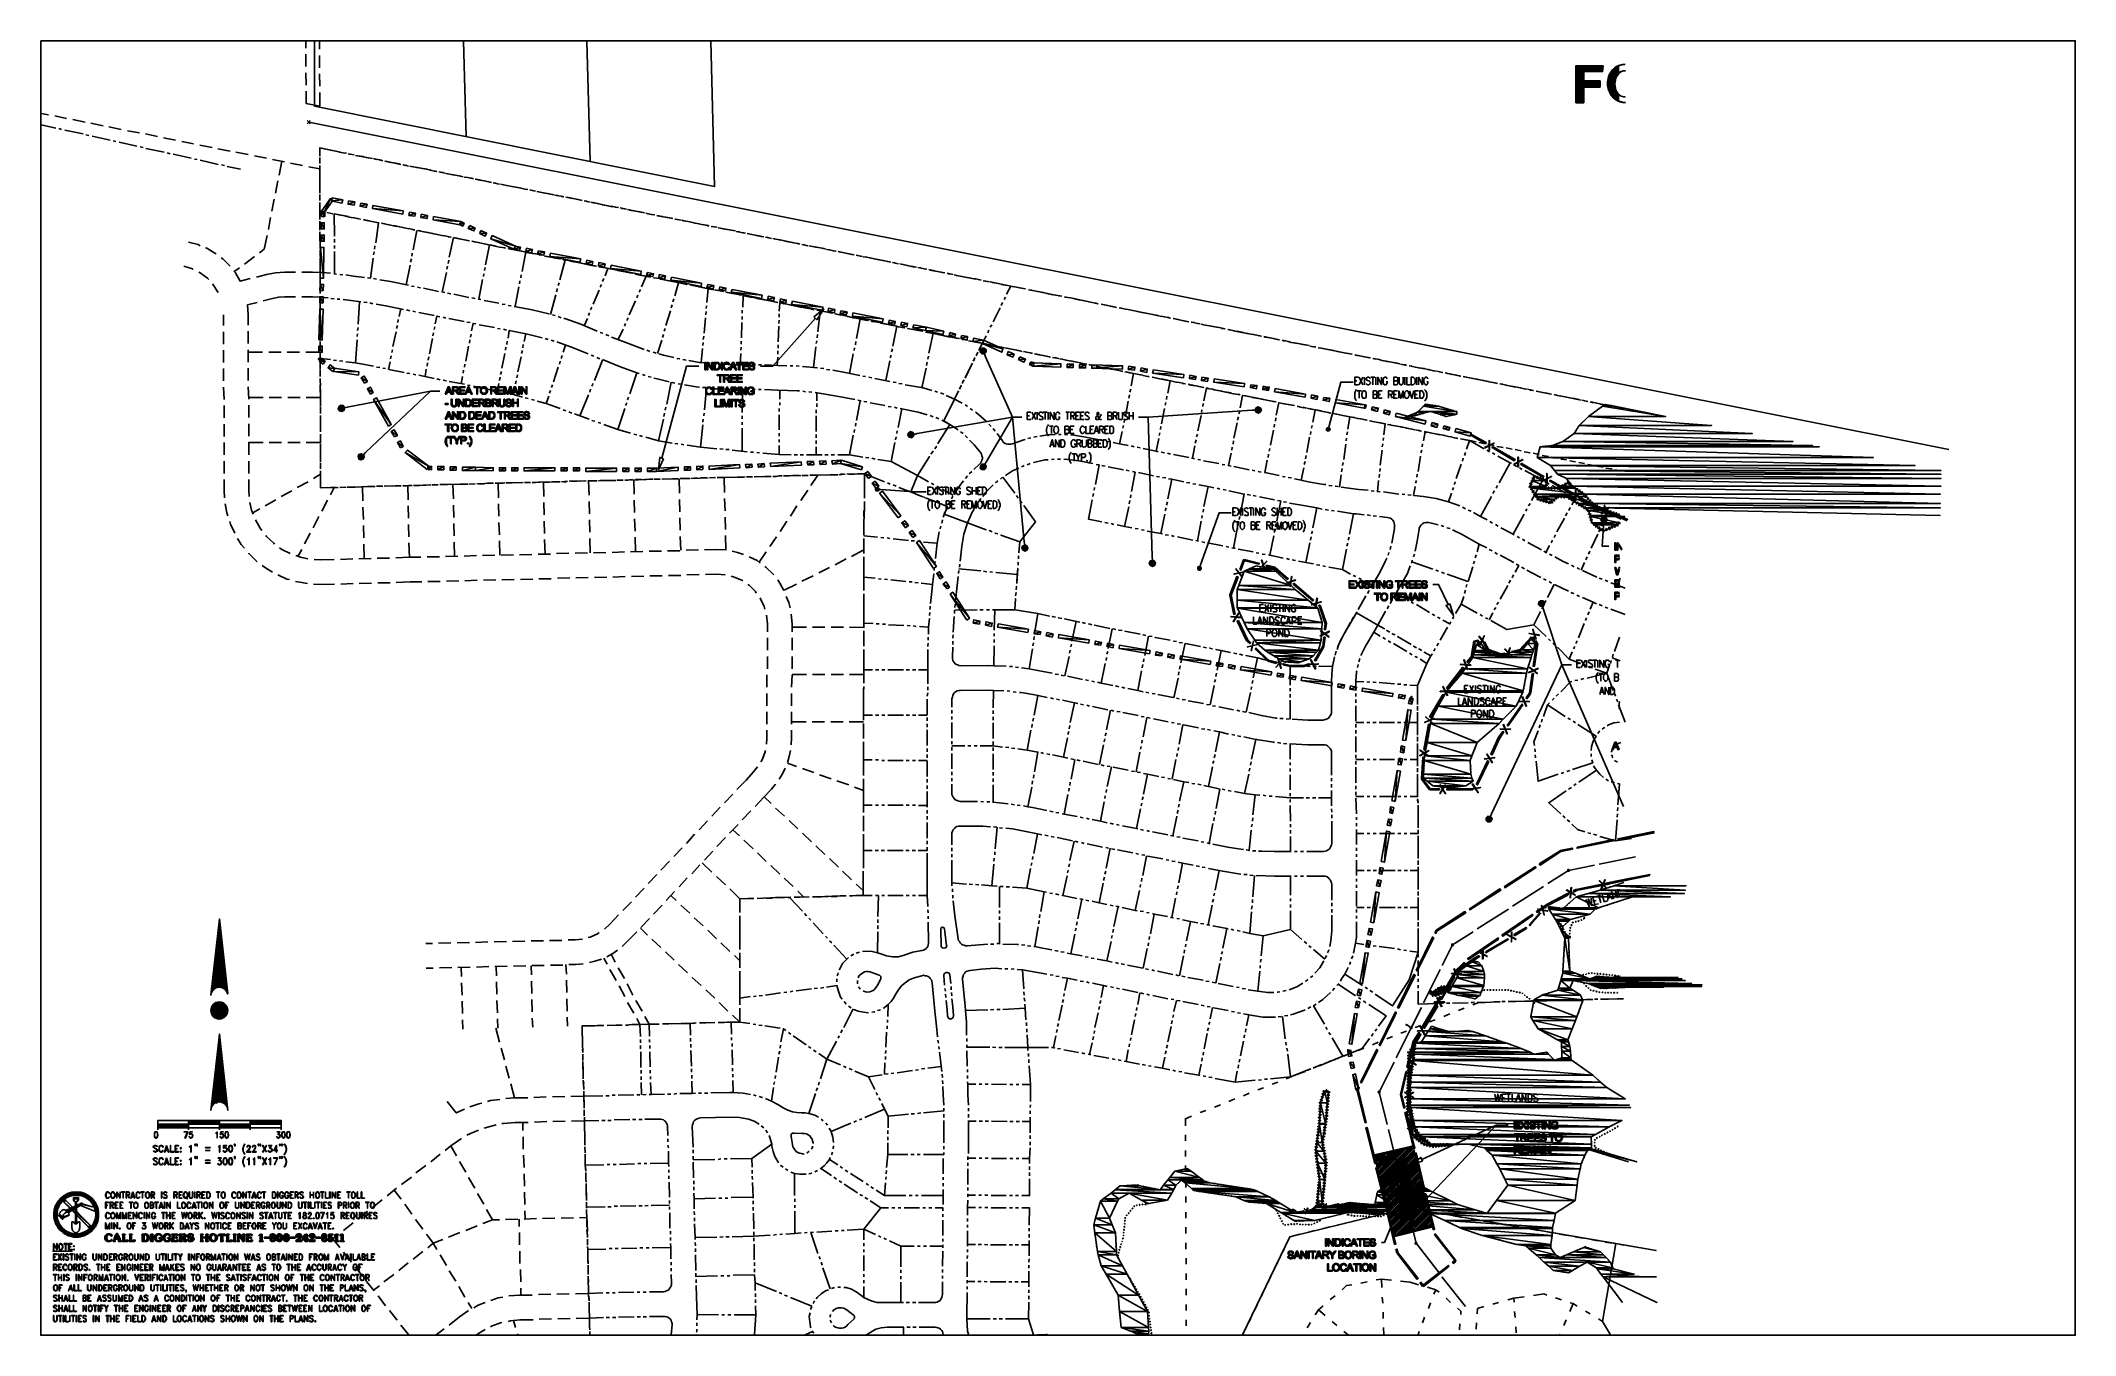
# Model space of a CAD drawing. Header units: metres. Extents: x 0 to 4950, y 0 to 3150.
import ezdxf

# ---------------------------------------------------------------- set-up
doc = ezdxf.new("R2010")
doc.units = ezdxf.units.M
for name, color, linetype in [('BUFFER_BORING', 3, 'Continuous'), ('CLEARING_LIMITS', 4, 'Continuous'), ('EXISTING_DETAIL', 8, 'Continuous'), ('LANDSCAPE_POND', 6, 'Continuous'), ('SANITARY_CLEAR_ZONE', 6, 'Continuous'), ('SITE_BASE', 7, 'Continuous'), ('WETLAND_EXPANSION', 1, 'Continuous'), ('WETLANDS', 5, 'Continuous')]:
    doc.layers.add(name, color=color, linetype=linetype)

msp = doc.modelspace()

# ---------------------------------------------------------------- linework, layer by layer
at = {"layer": 'BUFFER_BORING'}
for p, q in [((3249, 410), (3287, 447)), ((3249, 412), (3282, 446)), ((3250, 407), (3292, 448)), ((3251, 401), (3301, 450)), ((3251, 404), (3296, 449)), ((3252, 398), (3306, 452)), ((3253, 395), (3310, 453)), ((3254, 390), (3320, 455)), ((3254, 392), (3315, 454)), ((3255, 387), (3324, 456)), ((3256, 381), (3334, 458)), ((3256, 384), (3329, 457)), ((3257, 378), (3338, 460)), ((3258, 375), (3340, 458)), ((3258, 373), (3341, 455)), ((3259, 370), (3342, 452)), ((3260, 367), (3343, 450)), ((3260, 364), (3343, 447)), ((3243, 435), (3245, 437)), ((3244, 432), (3249, 438)), ((3245, 427), (3259, 440)), ((3245, 429), (3254, 439)), ((3246, 424), (3263, 441)), ((3247, 418), (3273, 444)), ((3247, 421), (3268, 442)), ((3248, 415), (3277, 445)), ((3261, 361), (3344, 444)), ((3262, 358), (3345, 441)), ((3263, 355), (3345, 438)), ((3263, 353), (3346, 435)), ((3264, 350), (3347, 433)), ((3265, 347), (3347, 430)), ((3265, 344), (3348, 427)), ((3266, 341), (3349, 424)), ((3267, 338), (3349, 421)), ((3267, 336), (3350, 418)), ((3268, 333), (3351, 416)), ((3269, 330), (3352, 413)), ((3269, 327), (3352, 410)), ((3270, 324), (3353, 407)), ((3271, 321), (3354, 404)), ((3272, 319), (3354, 401)), ((3272, 316), (3355, 398)), ((3273, 313), (3356, 396)), ((3274, 310), (3356, 393)), ((3274, 307), (3357, 390)), ((3275, 304), (3358, 387)), ((3276, 301), (3358, 384)), ((3276, 299), (3359, 381)), ((3277, 296), (3360, 379)), ((3278, 293), (3361, 376)), ((3278, 290), (3361, 373)), ((3279, 287), (3362, 370)), ((3280, 284), (3363, 367)), ((3281, 282), (3363, 364)), ((3281, 279), (3364, 361)), ((3282, 276), (3365, 359)), ((3283, 273), (3365, 356)), ((3283, 270), (3366, 353)), ((3284, 267), (3367, 350)), ((3285, 264), (3367, 347)), ((3285, 262), (3368, 344)), ((3286, 259), (3369, 342)), ((3287, 256), (3370, 339)), ((3287, 253), (3370, 336)), ((3288, 250), (3371, 333)), ((3289, 247), (3372, 330)), ((3290, 245), (3372, 327)), ((3290, 242), (3373, 325)), ((3295, 243), (3374, 322)), ((3300, 244), (3374, 319)), ((3304, 245), (3375, 316)), ((3309, 246), (3376, 313)), ((3314, 248), (3376, 310)), ((3319, 249), (3377, 307)), ((3323, 250), (3378, 305)), ((3328, 251), (3379, 302)), ((3333, 252), (3379, 299)), ((3337, 253), (3380, 296)), ((3342, 254), (3381, 293)), ((3347, 256), (3381, 290)), ((3351, 257), (3382, 288)), ((3356, 258), (3383, 285)), ((3361, 259), (3383, 282)), ((3365, 260), (3384, 279)), ((3370, 261), (3385, 276)), ((3375, 262), (3386, 273)), ((3379, 264), (3386, 270)), ((3384, 265), (3387, 268))]:
    msp.add_line(p, q, dxfattribs=at)
at = {"layer": 'CLEARING_LIMITS'}
msp.add_line((3480, 2196), (3478, 2188), dxfattribs=at)
for points in [[(683, 2722), (691, 2722), (683, 2734), (683, 2722)], [(691, 2722), (683, 2734), (691, 2734), (691, 2722)], [(684, 2736), (690, 2732), (705, 2766), (684, 2736)], [(690, 2732), (705, 2766), (711, 2761), (690, 2732)], [(709, 2768), (707, 2760), (735, 2763), (709, 2768)], [(707, 2760), (735, 2763), (733, 2755), (707, 2760)], [(749, 2760), (748, 2752), (764, 2758), (749, 2760)], [(748, 2752), (764, 2758), (763, 2750), (748, 2752)], [(779, 2755), (777, 2747), (794, 2752), (779, 2755)], [(777, 2747), (794, 2752), (792, 2744), (777, 2747)], [(808, 2749), (807, 2742), (882, 2736), (808, 2749)], [(807, 2742), (882, 2736), (881, 2728), (807, 2742)], [(897, 2733), (896, 2725), (912, 2730), (897, 2733)], [(896, 2725), (912, 2730), (910, 2723), (896, 2725)], [(926, 2728), (925, 2720), (941, 2725), (926, 2728)], [(925, 2720), (941, 2725), (940, 2717), (925, 2720)], [(682, 2692), (690, 2692), (682, 2707), (682, 2692)], [(690, 2692), (682, 2707), (690, 2707), (690, 2692)], [(682, 2662), (690, 2662), (682, 2677), (682, 2662)], [(690, 2662), (682, 2677), (690, 2677), (690, 2662)], [(956, 2722), (955, 2714), (1022, 2710), (956, 2722)], [(955, 2714), (1022, 2710), (1020, 2702), (955, 2714)], [(1022, 2710), (1019, 2703), (1030, 2706), (1022, 2710)], [(1019, 2703), (1030, 2706), (1027, 2699), (1019, 2703)], [(1044, 2700), (1040, 2693), (1057, 2694), (1044, 2700)], [(1040, 2693), (1057, 2694), (1054, 2687), (1040, 2693)], [(1071, 2688), (1068, 2681), (1085, 2682), (1071, 2688)], [(1068, 2681), (1085, 2682), (1081, 2674), (1068, 2681)], [(1098, 2676), (1095, 2668), (1155, 2650), (1098, 2676)], [(680, 2572), (688, 2572), (681, 2647), (680, 2572)], [(688, 2572), (681, 2647), (689, 2647), (688, 2572)], [(1095, 2668), (1155, 2650), (1151, 2643), (1095, 2668)], [(1154, 2650), (1152, 2643), (1167, 2648), (1154, 2650)], [(1152, 2643), (1167, 2648), (1165, 2640), (1152, 2643)], [(1182, 2645), (1180, 2637), (1196, 2642), (1182, 2645)], [(1180, 2637), (1196, 2642), (1195, 2634), (1180, 2637)], [(1211, 2639), (1209, 2631), (1226, 2636), (1211, 2639)], [(1209, 2631), (1226, 2636), (1224, 2628), (1209, 2631)], [(1240, 2633), (1239, 2625), (1314, 2619), (1240, 2633)], [(1239, 2625), (1314, 2619), (1312, 2611), (1239, 2625)], [(1329, 2616), (1327, 2608), (1343, 2613), (1329, 2616)], [(1327, 2608), (1343, 2613), (1342, 2605), (1327, 2608)], [(1358, 2610), (1357, 2602), (1373, 2607), (1358, 2610)], [(1357, 2602), (1373, 2607), (1371, 2599), (1357, 2602)], [(1388, 2604), (1386, 2596), (1461, 2589), (1388, 2604)], [(1386, 2596), (1461, 2589), (1460, 2581), (1386, 2596)], [(1476, 2586), (1474, 2579), (1491, 2583), (1476, 2586)], [(1474, 2579), (1491, 2583), (1489, 2576), (1474, 2579)], [(1505, 2581), (1504, 2573), (1520, 2578), (1505, 2581)], [(1504, 2573), (1520, 2578), (1518, 2570), (1504, 2573)], [(1535, 2575), (1533, 2567), (1608, 2560), (1535, 2575)], [(679, 2542), (687, 2542), (680, 2557), (679, 2542)], [(679, 2512), (687, 2512), (679, 2527), (679, 2512)], [(687, 2512), (679, 2527), (687, 2527), (687, 2512)], [(687, 2542), (680, 2557), (688, 2557), (687, 2542)], [(1533, 2567), (1608, 2560), (1607, 2552), (1533, 2567)], [(1623, 2557), (1621, 2549), (1638, 2554), (1623, 2557)], [(1621, 2549), (1638, 2554), (1636, 2546), (1621, 2549)], [(1652, 2551), (1651, 2543), (1667, 2548), (1652, 2551)], [(1651, 2543), (1667, 2548), (1666, 2541), (1651, 2543)], [(1682, 2545), (1680, 2538), (1755, 2531), (1682, 2545)], [(1680, 2538), (1755, 2531), (1754, 2523), (1680, 2538)], [(1770, 2528), (1769, 2520), (1785, 2525), (1770, 2528)], [(1769, 2520), (1785, 2525), (1783, 2517), (1769, 2520)], [(677, 2422), (685, 2422), (679, 2497), (677, 2422)], [(685, 2422), (679, 2497), (687, 2497), (685, 2422)], [(1800, 2522), (1798, 2514), (1814, 2519), (1800, 2522)], [(1798, 2514), (1814, 2519), (1813, 2511), (1798, 2514)], [(1829, 2516), (1827, 2508), (1903, 2502), (1829, 2516)], [(1827, 2508), (1903, 2502), (1901, 2494), (1827, 2508)], [(1917, 2499), (1916, 2491), (1932, 2496), (1917, 2499)], [(1916, 2491), (1932, 2496), (1931, 2488), (1916, 2491)], [(1947, 2493), (1945, 2485), (1962, 2490), (1947, 2493)], [(1945, 2485), (1962, 2490), (1960, 2483), (1945, 2485)], [(1976, 2488), (1975, 2480), (2050, 2473), (1976, 2488)], [(1975, 2480), (2050, 2473), (2048, 2465), (1975, 2480)], [(2065, 2470), (2063, 2462), (2079, 2467), (2065, 2470)], [(2063, 2462), (2079, 2467), (2078, 2460), (2063, 2462)], [(2094, 2465), (2093, 2457), (2109, 2462), (2094, 2465)], [(2093, 2457), (2109, 2462), (2107, 2454), (2093, 2457)], [(2124, 2459), (2122, 2451), (2154, 2453), (2124, 2459)], [(2122, 2451), (2154, 2453), (2153, 2445), (2122, 2451)], [(2155, 2453), (2153, 2445), (2197, 2443), (2155, 2453)], [(2153, 2445), (2197, 2443), (2195, 2435), (2153, 2445)], [(2212, 2440), (2210, 2432), (2226, 2436), (2212, 2440)], [(2210, 2432), (2226, 2436), (2224, 2429), (2210, 2432)], [(2241, 2433), (2239, 2425), (2255, 2430), (2241, 2433)], [(2239, 2425), (2255, 2430), (2254, 2422), (2239, 2425)], [(2270, 2426), (2268, 2418), (2293, 2421), (2270, 2426)], [(676, 2374), (684, 2374), (676, 2377), (676, 2374)], [(684, 2374), (676, 2377), (684, 2377), (684, 2374)], [(677, 2392), (685, 2392), (677, 2407), (677, 2392)], [(685, 2392), (677, 2407), (685, 2407), (685, 2392)], [(692, 2370), (678, 2370), (683, 2377), (692, 2370)], [(2268, 2418), (2293, 2421), (2292, 2413), (2268, 2418)], [(2294, 2421), (2291, 2413), (2341, 2400), (2294, 2421)], [(2291, 2413), (2341, 2400), (2338, 2392), (2291, 2413)], [(2354, 2394), (2351, 2386), (2368, 2387), (2354, 2394)], [(2351, 2386), (2368, 2387), (2365, 2380), (2351, 2386)], [(2382, 2381), (2379, 2374), (2396, 2375), (2382, 2381)], [(687, 2363), (692, 2370), (678, 2370), (687, 2363)], [(716, 2352), (699, 2354), (704, 2361), (716, 2352)], [(711, 2345), (716, 2352), (699, 2354), (711, 2345)], [(774, 2344), (713, 2345), (714, 2353), (774, 2344)], [(773, 2336), (774, 2344), (713, 2345), (773, 2336)], [(795, 2321), (780, 2330), (787, 2334), (795, 2321)], [(788, 2317), (795, 2321), (780, 2330), (788, 2317)], [(2379, 2374), (2396, 2375), (2392, 2368), (2379, 2374)], [(2409, 2369), (2406, 2362), (2417, 2366), (2409, 2369)], [(2406, 2362), (2417, 2366), (2414, 2358), (2406, 2362)], [(2415, 2366), (2415, 2358), (2482, 2364), (2415, 2366)], [(2415, 2358), (2482, 2364), (2482, 2356), (2415, 2358)], [(2497, 2363), (2497, 2355), (2512, 2363), (2497, 2363)], [(2497, 2355), (2512, 2363), (2512, 2355), (2497, 2355)], [(2527, 2362), (2527, 2354), (2542, 2362), (2527, 2362)], [(2527, 2354), (2542, 2362), (2542, 2354), (2527, 2354)], [(2557, 2361), (2557, 2353), (2632, 2359), (2557, 2361)], [(2557, 2353), (2632, 2359), (2632, 2351), (2557, 2353)], [(2647, 2358), (2646, 2350), (2662, 2356), (2647, 2358)], [(2646, 2350), (2662, 2356), (2661, 2348), (2646, 2350)], [(2677, 2354), (2676, 2346), (2692, 2351), (2677, 2354)], [(2676, 2346), (2692, 2351), (2691, 2343), (2676, 2346)], [(2707, 2349), (2705, 2341), (2781, 2338), (2707, 2349)], [(2705, 2341), (2781, 2338), (2780, 2330), (2705, 2341)], [(2796, 2336), (2795, 2328), (2811, 2333), (2796, 2336)], [(2795, 2328), (2811, 2333), (2809, 2326), (2795, 2328)], [(2825, 2331), (2824, 2323), (2840, 2329), (2825, 2331)], [(2824, 2323), (2840, 2329), (2839, 2321), (2824, 2323)], [(2855, 2327), (2854, 2319), (2929, 2316), (2855, 2327)], [(809, 2294), (795, 2303), (802, 2307), (809, 2294)], [(802, 2290), (809, 2294), (795, 2303), (802, 2290)], [(853, 2216), (810, 2277), (817, 2281), (853, 2216)], [(2854, 2319), (2929, 2316), (2928, 2308), (2854, 2319)], [(2944, 2313), (2943, 2306), (2959, 2311), (2944, 2313)], [(2943, 2306), (2959, 2311), (2958, 2303), (2943, 2306)], [(2974, 2309), (2973, 2301), (2984, 2307), (2974, 2309)], [(2973, 2301), (2984, 2307), (2982, 2300), (2973, 2301)], [(2984, 2307), (2982, 2300), (2989, 2307), (2984, 2307)], [(2982, 2300), (2989, 2307), (2987, 2299), (2982, 2300)], [(3003, 2304), (3002, 2296), (3077, 2290), (3003, 2304)], [(3002, 2296), (3077, 2290), (3076, 2283), (3002, 2296)], [(3092, 2288), (3091, 2280), (3107, 2285), (3092, 2288)], [(3091, 2280), (3107, 2285), (3105, 2277), (3091, 2280)], [(3122, 2282), (3120, 2275), (3136, 2280), (3122, 2282)], [(3120, 2275), (3136, 2280), (3135, 2272), (3120, 2275)], [(846, 2212), (853, 2216), (810, 2277), (846, 2212)], [(3151, 2277), (3150, 2269), (3222, 2264), (3151, 2277)], [(3150, 2269), (3222, 2264), (3220, 2256), (3150, 2269)], [(3222, 2264), (3220, 2256), (3225, 2263), (3222, 2264)], [(3220, 2256), (3225, 2263), (3223, 2256), (3220, 2256)], [(3240, 2259), (3238, 2252), (3254, 2256), (3240, 2259)], [(3238, 2252), (3254, 2256), (3252, 2248), (3238, 2252)], [(3269, 2252), (3267, 2244), (3283, 2248), (3269, 2252)], [(3267, 2244), (3283, 2248), (3281, 2240), (3267, 2244)], [(3298, 2244), (3296, 2236), (3370, 2225), (3298, 2244)], [(3296, 2236), (3370, 2225), (3368, 2217), (3296, 2236)], [(868, 2189), (853, 2199), (860, 2203), (868, 2189)], [(861, 2186), (868, 2189), (853, 2199), (861, 2186)], [(3385, 2221), (3383, 2213), (3399, 2217), (3385, 2221)], [(3383, 2213), (3399, 2217), (3397, 2209), (3383, 2213)], [(3414, 2213), (3412, 2206), (3428, 2209), (3414, 2213)], [(3412, 2206), (3428, 2209), (3426, 2202), (3412, 2206)], [(3443, 2206), (3441, 2198), (3480, 2196), (3443, 2206)], [(3441, 2198), (3480, 2196), (3478, 2188), (3441, 2198)], [(882, 2163), (868, 2172), (875, 2176), (882, 2163)], [(875, 2159), (882, 2163), (868, 2172), (875, 2159)], [(945, 2114), (887, 2148), (892, 2154), (945, 2114)], [(940, 2107), (945, 2114), (887, 2148), (940, 2107)], [(1947, 2129), (1926, 2120), (1925, 2128), (1947, 2129)], [(1947, 2121), (1947, 2129), (1926, 2120), (1947, 2121)], [(1999, 2113), (1946, 2121), (1948, 2129), (1999, 2113)], [(951, 2114), (942, 2107), (942, 2115), (951, 2114)], [(951, 2106), (951, 2114), (942, 2107), (951, 2106)], [(981, 2106), (981, 2114), (966, 2106), (981, 2106)], [(981, 2114), (966, 2106), (966, 2114), (981, 2114)], [(1011, 2105), (1011, 2113), (996, 2105), (1011, 2105)], [(1011, 2113), (996, 2105), (996, 2113), (1011, 2113)], [(1058, 2104), (1058, 2112), (1026, 2104), (1058, 2104)], [(1058, 2112), (1026, 2104), (1026, 2112), (1058, 2112)], [(1101, 2111), (1058, 2104), (1058, 2112), (1101, 2111)], [(1101, 2103), (1101, 2111), (1058, 2104), (1101, 2103)], [(1131, 2103), (1131, 2111), (1116, 2103), (1131, 2103)], [(1131, 2111), (1116, 2103), (1116, 2111), (1131, 2111)], [(1161, 2103), (1161, 2111), (1146, 2103), (1161, 2103)], [(1161, 2111), (1146, 2103), (1146, 2111), (1161, 2111)], [(1251, 2103), (1251, 2111), (1176, 2103), (1251, 2103)], [(1251, 2111), (1176, 2103), (1176, 2111), (1251, 2111)], [(1281, 2103), (1281, 2111), (1266, 2103), (1281, 2103)], [(1281, 2111), (1266, 2103), (1266, 2111), (1281, 2111)], [(1311, 2103), (1311, 2111), (1296, 2103), (1311, 2103)], [(1311, 2111), (1296, 2103), (1296, 2111), (1311, 2111)], [(1401, 2102), (1401, 2110), (1326, 2102), (1401, 2102)], [(1401, 2110), (1326, 2102), (1326, 2110), (1401, 2110)], [(1431, 2102), (1431, 2110), (1416, 2102), (1431, 2102)], [(1431, 2110), (1416, 2102), (1416, 2110), (1431, 2110)], [(1461, 2102), (1461, 2110), (1446, 2102), (1461, 2102)], [(1461, 2110), (1446, 2102), (1446, 2110), (1461, 2110)], [(1498, 2102), (1498, 2110), (1476, 2102), (1498, 2102)], [(1498, 2110), (1476, 2102), (1476, 2110), (1498, 2110)], [(1551, 2104), (1551, 2112), (1498, 2102), (1551, 2104)], [(1551, 2112), (1498, 2102), (1498, 2110), (1551, 2112)], [(1581, 2105), (1581, 2113), (1566, 2105), (1581, 2105)], [(1581, 2113), (1566, 2105), (1566, 2113), (1581, 2113)], [(1611, 2107), (1611, 2115), (1596, 2106), (1611, 2107)], [(1611, 2115), (1596, 2106), (1596, 2114), (1611, 2115)], [(1701, 2111), (1700, 2119), (1626, 2107), (1701, 2111)], [(1700, 2119), (1626, 2107), (1626, 2115), (1700, 2119)], [(1730, 2120), (1716, 2111), (1715, 2119), (1730, 2120)], [(1731, 2112), (1730, 2120), (1716, 2111), (1731, 2112)], [(1760, 2121), (1746, 2112), (1745, 2120), (1760, 2121)], [(1761, 2113), (1760, 2121), (1746, 2112), (1761, 2113)], [(1850, 2125), (1776, 2114), (1775, 2122), (1850, 2125)], [(1851, 2117), (1850, 2125), (1776, 2114), (1851, 2117)], [(1880, 2126), (1866, 2118), (1865, 2126), (1880, 2126)], [(1881, 2118), (1880, 2126), (1866, 2118), (1881, 2118)], [(1910, 2128), (1896, 2119), (1895, 2127), (1910, 2128)], [(1911, 2120), (1910, 2128), (1896, 2119), (1911, 2120)], [(1997, 2106), (1999, 2113), (1946, 2121), (1997, 2106)], [(2021, 2090), (2005, 2097), (2012, 2102), (2021, 2090)], [(2014, 2085), (2021, 2090), (2005, 2097), (2014, 2085)], [(2039, 2066), (2023, 2073), (2030, 2078), (2039, 2066)], [(2032, 2061), (2039, 2066), (2023, 2073), (2032, 2061)], [(2093, 1994), (2041, 2049), (2048, 2054), (2093, 1994)], [(2086, 1989), (2093, 1994), (2041, 2049), (2086, 1989)], [(2111, 1970), (2095, 1977), (2102, 1982), (2111, 1970)], [(2104, 1965), (2111, 1970), (2095, 1977), (2104, 1965)], [(2129, 1946), (2113, 1953), (2120, 1958), (2129, 1946)], [(2122, 1941), (2129, 1946), (2113, 1953), (2122, 1941)], [(2179, 1871), (2131, 1929), (2138, 1934), (2179, 1871)], [(2172, 1866), (2179, 1871), (2131, 1929), (2172, 1866)], [(2195, 1845), (2180, 1854), (2187, 1858), (2195, 1845)], [(2188, 1841), (2195, 1845), (2180, 1854), (2188, 1841)], [(2211, 1820), (2196, 1828), (2203, 1833), (2211, 1820)], [(2205, 1816), (2211, 1820), (2196, 1828), (2205, 1816)], [(2260, 1745), (2213, 1803), (2219, 1808), (2260, 1745)], [(2253, 1740), (2260, 1745), (2213, 1803), (2253, 1740)], [(2285, 1738), (2269, 1733), (2270, 1741), (2285, 1738)], [(2284, 1730), (2285, 1738), (2269, 1733), (2284, 1730)], [(2315, 1733), (2299, 1728), (2300, 1736), (2315, 1733)], [(2313, 1725), (2315, 1733), (2299, 1728), (2313, 1725)], [(2403, 1718), (2328, 1723), (2330, 1731), (2403, 1718)], [(2402, 1710), (2403, 1718), (2328, 1723), (2402, 1710)], [(2433, 1712), (2417, 1707), (2418, 1715), (2433, 1712)], [(2432, 1705), (2433, 1712), (2417, 1707), (2432, 1705)], [(2463, 1707), (2446, 1702), (2448, 1710), (2463, 1707)], [(2461, 1699), (2463, 1707), (2446, 1702), (2461, 1699)], [(2551, 1692), (2476, 1697), (2477, 1705), (2551, 1692)], [(2550, 1684), (2551, 1692), (2476, 1697), (2550, 1684)], [(2581, 1686), (2565, 1681), (2566, 1689), (2581, 1686)], [(2579, 1679), (2581, 1686), (2565, 1681), (2579, 1679)], [(2610, 1681), (2594, 1676), (2596, 1684), (2610, 1681)], [(2609, 1673), (2610, 1681), (2594, 1676), (2609, 1673)], [(2699, 1666), (2624, 1671), (2625, 1679), (2699, 1666)], [(2698, 1658), (2699, 1666), (2624, 1671), (2698, 1658)], [(2729, 1660), (2712, 1655), (2714, 1663), (2729, 1660)], [(2727, 1653), (2729, 1660), (2712, 1655), (2727, 1653)], [(2758, 1655), (2742, 1650), (2743, 1658), (2758, 1655)], [(2757, 1647), (2758, 1655), (2742, 1650), (2757, 1647)], [(2847, 1640), (2772, 1645), (2773, 1653), (2847, 1640)], [(2845, 1632), (2847, 1640), (2772, 1645), (2845, 1632)], [(2876, 1635), (2860, 1629), (2862, 1637), (2876, 1635)], [(2875, 1627), (2876, 1635), (2860, 1629), (2875, 1627)], [(2906, 1629), (2890, 1624), (2891, 1632), (2906, 1629)], [(2904, 1621), (2906, 1629), (2890, 1624), (2904, 1621)], [(2995, 1614), (2919, 1619), (2921, 1627), (2995, 1614)], [(2993, 1606), (2995, 1614), (2919, 1619), (2993, 1606)], [(3024, 1609), (3008, 1603), (3009, 1611), (3024, 1609)], [(3023, 1601), (3024, 1609), (3008, 1603), (3023, 1601)], [(3054, 1603), (3037, 1598), (3039, 1606), (3054, 1603)], [(3052, 1595), (3054, 1603), (3037, 1598), (3052, 1595)], [(3142, 1588), (3067, 1593), (3068, 1601), (3142, 1588)], [(3141, 1580), (3142, 1588), (3067, 1593), (3141, 1580)], [(3172, 1583), (3156, 1577), (3157, 1585), (3172, 1583)], [(3170, 1575), (3172, 1583), (3156, 1577), (3170, 1575)], [(3201, 1577), (3185, 1572), (3187, 1580), (3201, 1577)], [(3200, 1570), (3201, 1577), (3185, 1572), (3200, 1570)], [(3290, 1562), (3215, 1567), (3216, 1575), (3290, 1562)], [(3289, 1554), (3290, 1562), (3215, 1567), (3289, 1554)], [(3320, 1557), (3303, 1551), (3305, 1559), (3320, 1557)], [(3318, 1549), (3320, 1557), (3303, 1551), (3318, 1549)], [(3328, 1537), (3336, 1536), (3331, 1551), (3328, 1537)], [(3336, 1536), (3331, 1551), (3339, 1549), (3336, 1536)], [(3334, 1546), (3336, 1554), (3333, 1546), (3334, 1546)], [(3336, 1554), (3333, 1546), (3334, 1554), (3336, 1554)], [(3313, 1448), (3321, 1447), (3326, 1522), (3313, 1448)], [(3321, 1447), (3326, 1522), (3334, 1521), (3321, 1447)], [(3302, 1389), (3310, 1388), (3305, 1404), (3302, 1389)], [(3310, 1388), (3305, 1404), (3313, 1403), (3310, 1388)], [(3308, 1419), (3316, 1417), (3310, 1434), (3308, 1419)], [(3316, 1417), (3310, 1434), (3318, 1432), (3316, 1417)], [(3287, 1301), (3295, 1299), (3300, 1374), (3287, 1301)], [(3295, 1299), (3300, 1374), (3308, 1373), (3295, 1299)], [(3276, 1241), (3284, 1240), (3279, 1256), (3276, 1241)], [(3284, 1240), (3279, 1256), (3287, 1255), (3284, 1240)], [(3282, 1271), (3289, 1270), (3284, 1286), (3282, 1271)], [(3289, 1270), (3284, 1286), (3292, 1284), (3289, 1270)], [(3261, 1153), (3269, 1151), (3274, 1227), (3261, 1153)], [(3269, 1151), (3274, 1227), (3282, 1225), (3269, 1151)], [(3250, 1094), (3258, 1092), (3253, 1108), (3250, 1094)], [(3258, 1092), (3253, 1108), (3261, 1107), (3258, 1092)], [(3256, 1123), (3263, 1122), (3258, 1138), (3256, 1123)], [(3263, 1122), (3258, 1138), (3266, 1137), (3263, 1122)], [(3235, 1005), (3243, 1004), (3248, 1079), (3235, 1005)], [(3243, 1004), (3248, 1079), (3256, 1077), (3243, 1004)], [(3224, 946), (3232, 944), (3227, 961), (3224, 946)], [(3232, 944), (3227, 961), (3235, 959), (3232, 944)], [(3229, 975), (3237, 974), (3232, 990), (3229, 975)], [(3237, 974), (3232, 990), (3240, 989), (3237, 974)], [(3209, 857), (3216, 856), (3222, 931), (3209, 857)], [(3216, 856), (3222, 931), (3230, 930), (3216, 856)], [(3203, 828), (3211, 826), (3206, 842), (3203, 828)], [(3211, 826), (3206, 842), (3214, 841), (3211, 826)], [(3198, 798), (3206, 797), (3201, 813), (3198, 798)], [(3206, 797), (3201, 813), (3209, 811), (3206, 797)], [(3183, 709), (3190, 708), (3196, 783), (3183, 709)], [(3190, 708), (3196, 783), (3203, 782), (3190, 708)], [(3180, 692), (3187, 691), (3180, 695), (3180, 692)], [(3187, 691), (3180, 695), (3188, 693), (3187, 691)], [(3190, 680), (3180, 691), (3187, 692), (3190, 680)], [(3182, 678), (3190, 680), (3180, 691), (3182, 678)], [(3196, 651), (3185, 664), (3193, 665), (3196, 651)], [(3188, 649), (3196, 651), (3185, 664), (3188, 649)], [(3207, 599), (3192, 634), (3199, 636), (3207, 599)], [(3200, 597), (3207, 599), (3192, 634), (3200, 597)]]:
    msp.add_lwpolyline(points, dxfattribs=at)
at = {"layer": 'EXISTING_DETAIL'}
for p, q in [((37, 2937), (1, 2945)), ((51, 2934), (44, 2936)), ((103, 2923), (59, 2932)), ((117, 2919), (110, 2921)), ((169, 2908), (125, 2918)), ((183, 2905), (176, 2906)), ((234, 2893), (191, 2903)), ((249, 2890), (242, 2892)), ((300, 2879), (256, 2888)), ((315, 2875), (308, 2877)), ((366, 2864), (322, 2874)), ((736, 2877), (744, 2876)), ((751, 2874), (758, 2873)), ((381, 2861), (374, 2862)), ((432, 2849), (388, 2859)), ((447, 2846), (440, 2848)), ((486, 2837), (454, 2844)), ((679, 2854), (679, 2861)), ((679, 2839), (679, 2846)), ((679, 2794), (679, 2831)), ((766, 2871), (802, 2864)), ((810, 2863), (817, 2861)), ((824, 2860), (832, 2858)), ((839, 2857), (876, 2849)), ((883, 2848), (891, 2846)), ((898, 2845), (905, 2843)), ((913, 2842), (950, 2835)), ((957, 2833), (964, 2832)), ((972, 2830), (979, 2829)), ((986, 2827), (1023, 2820)), ((679, 2779), (679, 2786)), ((1030, 2818), (1038, 2817)), ((1045, 2816), (1053, 2814)), ((1060, 2813), (1097, 2805)), ((1104, 2804), (1111, 2802)), ((1119, 2801), (1126, 2799)), ((1133, 2798), (1170, 2791)), ((1178, 2789), (1185, 2788)), ((1192, 2786), (1200, 2785)), ((1207, 2783), (1244, 2776)), ((1251, 2774), (1258, 2773)), ((679, 2764), (679, 2771)), ((679, 2719), (679, 2756)), ((679, 2736), (689, 2734)), ((696, 2732), (711, 2729)), ((718, 2728), (733, 2725)), ((740, 2723), (755, 2720)), ((1266, 2771), (1273, 2770)), ((1281, 2769), (1317, 2761)), ((1325, 2760), (1332, 2758)), ((1339, 2757), (1347, 2755)), ((1354, 2754), (1391, 2746)), ((1398, 2745), (1406, 2744)), ((1413, 2742), (1420, 2741)), ((1428, 2739), (1464, 2732)), ((1472, 2730), (1479, 2729)), ((1487, 2727), (1494, 2726)), ((1501, 2724), (1538, 2717)), ((679, 2704), (679, 2711)), ((679, 2689), (679, 2696)), ((680, 2644), (679, 2681)), ((778, 2716), (771, 2717)), ((785, 2715), (799, 2712)), ((807, 2710), (821, 2707)), ((829, 2706), (843, 2703)), ((837, 2704), (830, 2706)), ((852, 2701), (844, 2703)), ((851, 2701), (866, 2698)), ((896, 2692), (859, 2700)), ((873, 2697), (888, 2694)), ((895, 2693), (910, 2690)), ((910, 2689), (903, 2691)), ((915, 2688), (906, 2641)), ((917, 2688), (932, 2685)), ((925, 2687), (918, 2688)), ((969, 2678), (933, 2685)), ((939, 2684), (954, 2681)), ((961, 2679), (976, 2676)), ((984, 2675), (977, 2676)), ((983, 2675), (998, 2672)), ((1545, 2716), (1553, 2714)), ((1560, 2713), (1567, 2711)), ((1575, 2710), (1612, 2702)), ((1619, 2701), (1626, 2699)), ((1634, 2698), (1641, 2696)), ((1648, 2695), (1685, 2688)), ((1692, 2686), (1700, 2685)), ((1707, 2683), (1715, 2682)), ((1722, 2680), (1759, 2673)), ((680, 2629), (680, 2636)), ((715, 2659), (715, 2667)), ((715, 2644), (715, 2652)), ((715, 2583), (715, 2637)), ((811, 2636), (810, 2629)), ((813, 2651), (812, 2643)), ((904, 2633), (903, 2626)), ((999, 2672), (991, 2673)), ((1004, 2671), (994, 2623)), ((1005, 2671), (1020, 2668)), ((1043, 2663), (1006, 2670)), ((1027, 2666), (1042, 2663)), ((1049, 2662), (1064, 2659)), ((1058, 2660), (1050, 2662)), ((1092, 2653), (1082, 2605)), ((1094, 2653), (1108, 2650)), ((1131, 2645), (1124, 2647)), ((1190, 2634), (1153, 2641)), ((1160, 2640), (1174, 2637)), ((1180, 2636), (1171, 2588)), ((1226, 2626), (1241, 2623)), ((1264, 2619), (1227, 2626)), ((1766, 2672), (1773, 2670)), ((1781, 2669), (1788, 2667)), ((1795, 2666), (1832, 2658)), ((1840, 2657), (1847, 2655)), ((1854, 2654), (1862, 2652)), ((1869, 2651), (1906, 2644)), ((1913, 2642), (1921, 2641)), ((1928, 2639), (1935, 2638)), ((1943, 2636), (1979, 2629)), ((1987, 2627), (1994, 2626)), ((2001, 2624), (2009, 2623)), ((680, 2614), (680, 2621)), ((720, 2582), (713, 2583)), ((735, 2580), (728, 2581)), ((809, 2621), (802, 2572)), ((899, 2604), (889, 2556)), ((902, 2619), (900, 2611)), ((987, 2586), (977, 2538)), ((990, 2601), (988, 2594)), ((993, 2616), (991, 2608)), ((1078, 2583), (1077, 2576)), ((1081, 2598), (1080, 2591)), ((1169, 2580), (1168, 2573)), ((1248, 2622), (1263, 2619)), ((1276, 2616), (1263, 2568)), ((1270, 2618), (1285, 2615)), ((1278, 2616), (1271, 2617)), ((1293, 2613), (1286, 2614)), ((1292, 2613), (1307, 2610)), ((1337, 2604), (1300, 2612)), ((1314, 2609), (1329, 2606)), ((1336, 2604), (1351, 2601)), ((1352, 2601), (1344, 2603)), ((1358, 2600), (1373, 2597)), ((1367, 2598), (1359, 2600)), ((1411, 2590), (1374, 2597)), ((1403, 2591), (1417, 2588)), ((1440, 2584), (1433, 2585)), ((1473, 2577), (1462, 2551)), ((1469, 2578), (1483, 2575)), ((2016, 2622), (2053, 2614)), ((2060, 2613), (2068, 2611)), ((2075, 2610), (2082, 2608)), ((2090, 2607), (2126, 2599)), ((2134, 2598), (2141, 2597)), ((2149, 2595), (2156, 2594)), ((2163, 2592), (2200, 2585)), ((2207, 2583), (2215, 2582)), ((2222, 2580), (2229, 2579)), ((2237, 2577), (2274, 2570)), ((803, 2572), (795, 2573)), ((817, 2570), (810, 2571)), ((909, 2552), (902, 2553)), ((924, 2549), (917, 2550)), ((968, 2540), (931, 2548)), ((983, 2537), (976, 2539)), ((998, 2534), (990, 2536)), ((1042, 2525), (1005, 2533)), ((1075, 2569), (1066, 2521)), ((1163, 2551), (1154, 2503)), ((1166, 2566), (1165, 2558)), ((1253, 2532), (1240, 2484)), ((1257, 2547), (1255, 2539)), ((1261, 2561), (1259, 2554)), ((1359, 2543), (1344, 2509)), ((1364, 2557), (1361, 2550)), ((1370, 2571), (1367, 2564)), ((1453, 2531), (1450, 2524)), ((1459, 2545), (1456, 2538)), ((1491, 2573), (1506, 2571)), ((1499, 2572), (1492, 2573)), ((1514, 2569), (1506, 2570)), ((1513, 2569), (1528, 2566)), ((1558, 2560), (1521, 2567)), ((1535, 2565), (1550, 2562)), ((1552, 2561), (1543, 2529)), ((1579, 2556), (1594, 2553)), ((1587, 2554), (1580, 2556)), ((1631, 2545), (1595, 2553)), ((1601, 2551), (1616, 2549)), ((1624, 2547), (1621, 2513)), ((1623, 2547), (1638, 2544)), ((1646, 2542), (1639, 2544)), ((1645, 2543), (1660, 2540)), ((1661, 2540), (1653, 2541)), ((1667, 2538), (1682, 2535)), ((1705, 2531), (1668, 2538)), ((1689, 2534), (1704, 2531)), ((1709, 2530), (1708, 2502)), ((1711, 2529), (1726, 2526)), ((1720, 2528), (1712, 2529)), ((2281, 2569), (2288, 2567)), ((2296, 2566), (2303, 2564)), ((2347, 2526), (2344, 2520)), ((2360, 2553), (2396, 2546)), ((2403, 2544), (2411, 2543)), ((2418, 2541), (2425, 2540)), ((2433, 2538), (2469, 2531)), ((2477, 2529), (2484, 2528)), ((2491, 2527), (2499, 2525)), ((680, 2493), (680, 2485)), ((680, 2478), (680, 2470)), ((714, 2522), (706, 2523)), ((728, 2521), (721, 2521)), ((772, 2460), (776, 2515)), ((794, 2513), (786, 2514)), ((808, 2510), (801, 2512)), ((872, 2479), (876, 2498)), ((898, 2493), (890, 2495)), ((912, 2490), (905, 2492)), ((957, 2481), (920, 2489)), ((986, 2475), (979, 2477)), ((1057, 2523), (1049, 2524)), ((1071, 2520), (1064, 2521)), ((1115, 2511), (1079, 2518)), ((1130, 2508), (1123, 2509)), ((1145, 2505), (1137, 2506)), ((1252, 2481), (1245, 2483)), ((1266, 2476), (1259, 2479)), ((1335, 2488), (1333, 2481)), ((1341, 2502), (1338, 2495)), ((1429, 2476), (1426, 2469)), ((1447, 2517), (1432, 2483)), ((1532, 2493), (1521, 2457)), ((1536, 2507), (1534, 2500)), ((1540, 2522), (1538, 2515)), ((1617, 2476), (1614, 2438)), ((1619, 2491), (1618, 2483)), ((1620, 2505), (1619, 2498)), ((1707, 2494), (1707, 2487)), ((1707, 2479), (1707, 2472)), ((1756, 2521), (1770, 2518)), ((1793, 2513), (1786, 2515)), ((1798, 2512), (1797, 2492)), ((1797, 2485), (1797, 2477)), ((1800, 2512), (1814, 2509)), ((1808, 2510), (1801, 2512)), ((1852, 2501), (1815, 2509)), ((1822, 2507), (1837, 2504)), ((1866, 2499), (1881, 2496)), ((1881, 2495), (1874, 2497)), ((1888, 2494), (1903, 2491)), ((1926, 2487), (1889, 2494)), ((1896, 2492), (1891, 2442)), ((1910, 2490), (1925, 2487)), ((1932, 2485), (1947, 2482)), ((1940, 2484), (1933, 2485)), ((1955, 2481), (1948, 2482)), ((1954, 2481), (1969, 2478)), ((1999, 2472), (1962, 2479)), ((1976, 2476), (1991, 2474)), ((2334, 2500), (2317, 2466)), ((2340, 2513), (2337, 2506)), ((2506, 2524), (2543, 2516)), ((2550, 2515), (2558, 2513)), ((2565, 2512), (2572, 2510)), ((2580, 2509), (2616, 2502)), ((2624, 2500), (2631, 2499)), ((2639, 2497), (2646, 2496)), ((2726, 2480), (2733, 2478)), ((2741, 2477), (2748, 2475)), ((680, 2463), (680, 2425)), ((770, 2430), (771, 2437)), ((771, 2445), (772, 2452)), ((857, 2406), (865, 2442)), ((866, 2450), (868, 2457)), ((869, 2464), (870, 2472)), ((954, 2432), (956, 2439)), ((957, 2447), (959, 2454)), ((1030, 2467), (993, 2474)), ((1045, 2464), (1037, 2465)), ((1046, 2429), (1047, 2436)), ((1104, 2452), (1067, 2459)), ((1118, 2449), (1111, 2450)), ((1133, 2446), (1126, 2448)), ((1176, 2418), (1180, 2437)), ((1330, 2474), (1322, 2456)), ((1361, 2440), (1368, 2438)), ((1375, 2435), (1382, 2432)), ((1417, 2448), (1405, 2423)), ((1423, 2462), (1420, 2455)), ((1515, 2435), (1513, 2428)), ((1519, 2450), (1517, 2443)), ((1613, 2431), (1612, 2423)), ((1706, 2464), (1705, 2427)), ((1796, 2455), (1794, 2417)), ((1797, 2470), (1796, 2462)), ((1890, 2435), (1889, 2427)), ((1994, 2473), (1985, 2425)), ((1998, 2472), (2013, 2469)), ((2014, 2469), (2007, 2470)), ((2020, 2468), (2035, 2465)), ((2029, 2466), (2021, 2467)), ((2073, 2457), (2036, 2465)), ((2043, 2463), (2057, 2460)), ((2065, 2459), (2079, 2456)), ((2083, 2455), (2073, 2407)), ((2102, 2451), (2095, 2453)), ((2131, 2446), (2145, 2443)), ((2161, 2440), (2154, 2441)), ((2171, 2438), (2161, 2390)), ((2175, 2437), (2190, 2434)), ((2220, 2428), (2183, 2435)), ((2197, 2432), (2212, 2429)), ((2219, 2428), (2234, 2425)), ((2235, 2425), (2227, 2426)), ((2307, 2446), (2304, 2439)), ((2314, 2459), (2310, 2453)), ((2755, 2474), (2792, 2466)), ((2799, 2465), (2807, 2464)), ((2814, 2462), (2821, 2461)), ((2829, 2459), (2866, 2452)), ((2873, 2450), (2880, 2449)), ((2888, 2447), (2895, 2446)), ((2902, 2444), (2939, 2437)), ((2947, 2436), (2954, 2434)), ((2961, 2433), (2969, 2431)), ((2976, 2430), (3013, 2422)), ((680, 2418), (680, 2410)), ((680, 2403), (680, 2395)), ((680, 2388), (680, 2350)), ((705, 2374), (680, 2377)), ((851, 2376), (853, 2383)), ((854, 2391), (856, 2398)), ((943, 2373), (944, 2381)), ((946, 2388), (953, 2425)), ((1034, 2370), (1041, 2407)), ((1043, 2414), (1044, 2422)), ((1122, 2353), (1129, 2389)), ((1131, 2397), (1132, 2404)), ((1134, 2411), (1135, 2419)), ((1161, 2344), (1169, 2381)), ((1170, 2389), (1172, 2396)), ((1173, 2403), (1174, 2411)), ((1235, 2423), (1227, 2425)), ((1249, 2419), (1242, 2421)), ((1266, 2377), (1269, 2384)), ((1271, 2392), (1277, 2409)), ((1339, 2385), (1346, 2382)), ((1353, 2379), (1360, 2376)), ((1475, 2397), (1482, 2394)), ((1490, 2392), (1497, 2390)), ((1511, 2421), (1501, 2389)), ((1548, 2377), (1555, 2376)), ((1610, 2401), (1607, 2367)), ((1612, 2416), (1611, 2408)), ((1703, 2389), (1702, 2361)), ((1704, 2404), (1703, 2397)), ((1704, 2419), (1704, 2412)), ((1793, 2380), (1792, 2360)), ((1793, 2395), (1793, 2387)), ((1794, 2410), (1794, 2402)), ((1886, 2405), (1880, 2355)), ((1888, 2420), (1887, 2413)), ((1977, 2388), (1968, 2340)), ((1980, 2403), (1979, 2396)), ((1983, 2418), (1982, 2410)), ((2069, 2385), (2067, 2378)), ((2072, 2400), (2070, 2393)), ((2160, 2382), (2158, 2375)), ((2241, 2424), (2256, 2421)), ((2249, 2422), (2242, 2423)), ((2263, 2419), (2278, 2416)), ((2273, 2379), (2270, 2372)), ((2279, 2390), (2276, 2383)), ((2280, 2392), (2277, 2385)), ((2285, 2415), (2300, 2412)), ((2291, 2414), (2310, 2410)), ((2307, 2410), (2322, 2407)), ((2317, 2408), (2324, 2407)), ((2329, 2406), (2344, 2403)), ((2332, 2405), (2339, 2404)), ((2346, 2403), (2383, 2395)), ((2351, 2402), (2366, 2399)), ((2374, 2397), (2388, 2394)), ((2391, 2394), (2398, 2392)), ((2396, 2393), (2410, 2390)), ((2405, 2391), (2413, 2389)), ((2418, 2388), (2432, 2385)), ((2420, 2388), (2457, 2380)), ((2440, 2384), (2454, 2381)), ((2462, 2379), (2477, 2377)), ((2464, 2379), (2471, 2378)), ((3020, 2421), (3027, 2419)), ((3035, 2418), (3042, 2416)), ((3050, 2415), (3086, 2408)), ((3094, 2406), (3101, 2405)), ((3108, 2403), (3116, 2402)), ((3123, 2400), (3160, 2393)), ((3167, 2391), (3175, 2390)), ((3182, 2389), (3189, 2387)), ((3197, 2386), (3233, 2378)), ((3241, 2377), (3248, 2375)), ((680, 2343), (680, 2335)), ((680, 2328), (680, 2320)), ((720, 2372), (712, 2373)), ((735, 2370), (727, 2371)), ((766, 2366), (742, 2369)), ((825, 2355), (817, 2356)), ((839, 2352), (832, 2353)), ((846, 2350), (850, 2369)), ((884, 2343), (847, 2350)), ((898, 2340), (891, 2341)), ((913, 2337), (906, 2339)), ((957, 2328), (920, 2336)), ((935, 2333), (938, 2351)), ((940, 2358), (941, 2366)), ((972, 2325), (964, 2327)), ((1023, 2315), (1026, 2333)), ((1028, 2341), (1029, 2348)), ((1031, 2356), (1032, 2363)), ((1116, 2323), (1118, 2331)), ((1119, 2338), (1121, 2345)), ((1158, 2330), (1160, 2337)), ((1248, 2320), (1259, 2356)), ((1262, 2363), (1264, 2370)), ((1347, 2323), (1367, 2373)), ((1433, 2291), (1450, 2342)), ((1464, 2338), (1471, 2335)), ((1478, 2333), (1485, 2331)), ((1562, 2374), (1570, 2373)), ((1622, 2366), (1629, 2365)), ((1637, 2364), (1644, 2363)), ((1739, 2361), (1731, 2361)), ((1754, 2361), (1746, 2361)), ((1830, 2359), (1823, 2359)), ((1845, 2358), (1838, 2359)), ((1890, 2354), (1853, 2357)), ((1905, 2352), (1897, 2353)), ((1920, 2349), (1912, 2350)), ((2007, 2333), (2000, 2334)), ((2022, 2330), (2015, 2331)), ((2066, 2321), (2029, 2328)), ((2066, 2371), (2056, 2323)), ((2154, 2353), (2144, 2305)), ((2157, 2368), (2155, 2360)), ((2265, 2363), (2249, 2329)), ((2267, 2365), (2250, 2332)), ((2272, 2376), (2269, 2370)), ((2479, 2376), (2486, 2375)), ((2484, 2375), (2499, 2372)), ((2494, 2373), (2530, 2366)), ((2506, 2371), (2521, 2368)), ((2528, 2366), (2543, 2363)), ((2538, 2364), (2545, 2363)), ((2550, 2362), (2565, 2359)), ((2552, 2361), (2560, 2360)), ((2567, 2358), (2604, 2351)), ((2572, 2357), (2587, 2354)), ((2594, 2353), (2609, 2350)), ((2611, 2350), (2619, 2348)), ((2616, 2349), (2631, 2346)), ((2626, 2347), (2633, 2345)), ((2638, 2344), (2653, 2341)), ((2641, 2344), (2659, 2340)), ((2660, 2340), (2675, 2337)), ((2682, 2335), (2697, 2332)), ((2689, 2334), (2696, 2333)), ((2704, 2331), (2711, 2330)), ((2705, 2331), (2719, 2328)), ((2727, 2327), (2741, 2324)), ((3256, 2374), (3263, 2372)), ((3270, 2371), (3307, 2364)), ((3314, 2362), (3322, 2361)), ((3329, 2359), (3336, 2358)), ((3344, 2356), (3381, 2349)), ((3388, 2347), (3395, 2346)), ((3403, 2344), (3410, 2343)), ((3417, 2342), (3454, 2334)), ((3461, 2333), (3469, 2331)), ((3476, 2330), (3484, 2328)), ((3491, 2327), (3528, 2319)), ((680, 2313), (681, 2275)), ((987, 2322), (979, 2324)), ((1031, 2314), (994, 2321)), ((1045, 2311), (1038, 2312)), ((1060, 2308), (1053, 2309)), ((1155, 2315), (1157, 2322)), ((1186, 2279), (1179, 2281)), ((1238, 2292), (1240, 2299)), ((1243, 2306), (1245, 2313)), ((1312, 2237), (1333, 2288)), ((1336, 2295), (1338, 2302)), ((1341, 2309), (1344, 2316)), ((1428, 2276), (1430, 2283)), ((1523, 2266), (1534, 2319)), ((1536, 2318), (1543, 2317)), ((1551, 2315), (1558, 2314)), ((1610, 2306), (1618, 2306)), ((1615, 2252), (1620, 2305)), ((1625, 2305), (1633, 2304)), ((1707, 2245), (1708, 2301)), ((1738, 2301), (1731, 2301)), ((1753, 2301), (1746, 2301)), ((1798, 2278), (1798, 2300)), ((1861, 2296), (1854, 2297)), ((1876, 2295), (1869, 2296)), ((1888, 2274), (1888, 2294)), ((2081, 2318), (2074, 2319)), ((2096, 2315), (2088, 2316)), ((2182, 2295), (2175, 2297)), ((2197, 2290), (2189, 2293)), ((2239, 2309), (2235, 2302)), ((2240, 2312), (2237, 2305)), ((2245, 2323), (2242, 2316)), ((2247, 2325), (2243, 2318)), ((2649, 2288), (2647, 2280)), ((2652, 2302), (2650, 2295)), ((2740, 2285), (2739, 2277)), ((2748, 2322), (2742, 2292)), ((2749, 2322), (2763, 2319)), ((2762, 2319), (2770, 2318)), ((2771, 2318), (2785, 2315)), ((2777, 2316), (2784, 2315)), ((2792, 2314), (2829, 2306)), ((2793, 2313), (2808, 2310)), ((2815, 2309), (2830, 2306)), ((2837, 2304), (2852, 2302)), ((2851, 2302), (2858, 2300)), ((2859, 2300), (2874, 2297)), ((2865, 2299), (2902, 2291)), ((2881, 2296), (2896, 2293)), ((2903, 2291), (2918, 2288)), ((2909, 2290), (2917, 2289)), ((2925, 2287), (2940, 2284)), ((2939, 2284), (2976, 2277)), ((2947, 2282), (2962, 2279)), ((2969, 2278), (2984, 2275)), ((3535, 2318), (3542, 2317)), ((3550, 2315), (3557, 2314)), ((3564, 2312), (3601, 2305)), ((3609, 2303), (3616, 2302)), ((3623, 2300), (3631, 2299)), ((3638, 2297), (3675, 2290)), ((3682, 2289), (3690, 2287)), ((3697, 2286), (3704, 2284)), ((3712, 2283), (3748, 2275)), ((681, 2268), (681, 2260)), ((681, 2253), (681, 2245)), ((681, 2238), (681, 2200)), ((1201, 2275), (1194, 2277)), ((1230, 2267), (1264, 2255)), ((1271, 2252), (1278, 2249)), ((1285, 2247), (1292, 2244)), ((1299, 2242), (1334, 2229)), ((1423, 2262), (1426, 2269)), ((1503, 2176), (1515, 2229)), ((1516, 2236), (1518, 2244)), ((1519, 2251), (1521, 2258)), ((1611, 2222), (1612, 2229)), ((1613, 2237), (1614, 2244)), ((1707, 2230), (1707, 2237)), ((1797, 2248), (1797, 2255)), ((1797, 2203), (1797, 2240)), ((1798, 2263), (1798, 2270)), ((1887, 2244), (1887, 2252)), ((1887, 2199), (1887, 2237)), ((1888, 2259), (1888, 2267)), ((1985, 2226), (1994, 2274)), ((1996, 2274), (1988, 2275)), ((2010, 2271), (2003, 2272)), ((2054, 2262), (2018, 2269)), ((2069, 2259), (2062, 2260)), ((2084, 2256), (2077, 2258)), ((2086, 2209), (2095, 2254)), ((2171, 2235), (2164, 2238)), ((2185, 2230), (2178, 2233)), ((2267, 2251), (2261, 2255)), ((2637, 2229), (2636, 2221)), ((2646, 2273), (2639, 2236)), ((2734, 2255), (2727, 2218)), ((2737, 2270), (2736, 2263)), ((2823, 2238), (2815, 2201)), ((2825, 2252), (2824, 2245)), ((2828, 2267), (2827, 2260)), ((2914, 2235), (2912, 2227)), ((2917, 2249), (2915, 2242)), ((2983, 2275), (2990, 2274)), ((2991, 2274), (3006, 2271)), ((2998, 2272), (3005, 2271)), ((3005, 2232), (3004, 2224)), ((3014, 2269), (3028, 2266)), ((3036, 2265), (3050, 2262)), ((3057, 2261), (3064, 2259)), ((3058, 2260), (3072, 2257)), ((3071, 2258), (3079, 2256)), ((3080, 2256), (3094, 2253)), ((3101, 2252), (3095, 2222)), ((3102, 2252), (3116, 2249)), ((3124, 2247), (3139, 2244)), ((3130, 2246), (3138, 2244)), ((3145, 2243), (3152, 2241)), ((3146, 2243), (3161, 2240)), ((3168, 2238), (3183, 2235)), ((3185, 2235), (3180, 2205)), ((3190, 2234), (3205, 2231)), ((3204, 2231), (3211, 2230)), ((3212, 2230), (3227, 2227)), ((3218, 2228), (3226, 2227)), ((3756, 2274), (3763, 2272)), ((3770, 2271), (3778, 2269)), ((3785, 2268), (3822, 2261)), ((3829, 2259), (3837, 2258)), ((681, 2193), (681, 2185)), ((1341, 2226), (1348, 2224)), ((1356, 2221), (1363, 2219)), ((1370, 2216), (1404, 2204)), ((1443, 2193), (1450, 2191)), ((1457, 2189), (1464, 2187)), ((1707, 2215), (1707, 2222)), ((1707, 2151), (1707, 2207)), ((1797, 2188), (1797, 2195)), ((1797, 2173), (1797, 2180)), ((1887, 2184), (1887, 2192)), ((1979, 2197), (1980, 2204)), ((1982, 2212), (1983, 2219)), ((2080, 2179), (2081, 2186)), ((2083, 2194), (2084, 2201)), ((2244, 2194), (2238, 2198)), ((2312, 2211), (2307, 2217)), ((2409, 2184), (2402, 2182)), ((2498, 2191), (2491, 2192)), ((2631, 2199), (2625, 2169)), ((2634, 2214), (2633, 2207)), ((2720, 2182), (2714, 2151)), ((2723, 2196), (2721, 2189)), ((2725, 2211), (2724, 2204)), ((2811, 2179), (2809, 2171)), ((2814, 2193), (2812, 2186)), ((2911, 2220), (2903, 2183)), ((2999, 2202), (2992, 2166)), ((3002, 2217), (3001, 2210)), ((3087, 2185), (3080, 2148)), ((3090, 2199), (3089, 2192)), ((3093, 2214), (3092, 2207)), ((3177, 2183), (3176, 2176)), ((3179, 2198), (3178, 2191)), ((3233, 2225), (3270, 2218)), ((3234, 2225), (3249, 2222)), ((3267, 2184), (3266, 2177)), ((3277, 2216), (3285, 2215)), ((3278, 2216), (3293, 2213)), ((3292, 2214), (3299, 2212)), ((3300, 2212), (3315, 2209)), ((3307, 2211), (3343, 2203)), ((3322, 2207), (3337, 2205)), ((3345, 2203), (3359, 2200)), ((3351, 2202), (3358, 2200)), ((3368, 2198), (3364, 2176)), ((3367, 2199), (3381, 2196)), ((3380, 2196), (3417, 2189)), ((3389, 2194), (3403, 2191)), ((3411, 2190), (3425, 2187)), ((3424, 2187), (3432, 2186)), ((3433, 2185), (3448, 2182)), ((3439, 2184), (3446, 2183)), ((3454, 2181), (3476, 2177)), ((3455, 2181), (3470, 2178)), ((681, 2178), (681, 2170)), ((681, 2163), (681, 2125)), ((1543, 2170), (1550, 2169)), ((1558, 2168), (1565, 2167)), ((1645, 2157), (1605, 2161)), ((1660, 2156), (1652, 2157)), ((1675, 2155), (1667, 2155)), ((1719, 2150), (1682, 2154)), ((1734, 2149), (1727, 2149)), ((1749, 2147), (1742, 2148)), ((1797, 2143), (1757, 2146)), ((1841, 2142), (1833, 2142)), ((1856, 2142), (1848, 2142)), ((1901, 2142), (1863, 2142)), ((1887, 2169), (1887, 2177)), ((1887, 2142), (1887, 2162)), ((1916, 2142), (1908, 2142)), ((1931, 2142), (1923, 2142)), ((2000, 2137), (1968, 2142)), ((2015, 2135), (2007, 2136)), ((2030, 2132), (2022, 2134)), ((2069, 2126), (2037, 2131)), ((2466, 2132), (2459, 2131)), ((2481, 2132), (2474, 2132)), ((2579, 2178), (2587, 2177)), ((2594, 2175), (2601, 2174)), ((2653, 2164), (2660, 2162)), ((2668, 2161), (2675, 2159)), ((2726, 2149), (2734, 2147)), ((2741, 2146), (2749, 2144)), ((2756, 2143), (2793, 2136)), ((2808, 2164), (2802, 2134)), ((2815, 2131), (2822, 2130)), ((2896, 2146), (2890, 2116)), ((2899, 2161), (2898, 2154)), ((2902, 2176), (2901, 2168)), ((2984, 2129), (2978, 2099)), ((2987, 2144), (2986, 2136)), ((2990, 2158), (2989, 2151)), ((3079, 2141), (3077, 2133)), ((3175, 2168), (3170, 2131)), ((3264, 2154), (3259, 2117)), ((3265, 2169), (3264, 2162)), ((3357, 2139), (3351, 2102)), ((3360, 2154), (3358, 2147)), ((3362, 2169), (3361, 2162)), ((3461, 2134), (3459, 2127)), ((3466, 2148), (3464, 2141)), ((3477, 2177), (3492, 2174)), ((3499, 2172), (3514, 2169)), ((3518, 2154), (3525, 2150)), ((3521, 2168), (3536, 2165)), ((3532, 2147), (3538, 2143)), ((3543, 2163), (3558, 2160)), ((3565, 2159), (3580, 2156)), ((3587, 2155), (3602, 2152)), ((3609, 2150), (3624, 2147)), ((3631, 2146), (3646, 2143)), ((3653, 2141), (3668, 2138)), ((3676, 2137), (3690, 2134)), ((3698, 2132), (3712, 2130)), ((681, 2118), (681, 2110)), ((681, 2103), (681, 2095)), ((1361, 2080), (1399, 2080)), ((1406, 2081), (1414, 2081)), ((1421, 2081), (1429, 2081)), ((1436, 2081), (1474, 2082)), ((1481, 2083), (1489, 2083)), ((1496, 2083), (1504, 2083)), ((1511, 2083), (1549, 2084)), ((1556, 2085), (1564, 2085)), ((1571, 2085), (1579, 2085)), ((1586, 2085), (1624, 2086)), ((1631, 2086), (1639, 2087)), ((1646, 2087), (1654, 2087)), ((1661, 2087), (1699, 2088)), ((1706, 2088), (1714, 2089)), ((1721, 2089), (1729, 2089)), ((1736, 2089), (1774, 2090)), ((1781, 2090), (1789, 2090)), ((1796, 2091), (1804, 2091)), ((1811, 2091), (1849, 2092)), ((1856, 2092), (1864, 2092)), ((1871, 2093), (1879, 2093)), ((1886, 2093), (1924, 2094)), ((1931, 2094), (1939, 2094)), ((1946, 2095), (1954, 2095)), ((2004, 2096), (2004, 2052)), ((2255, 2091), (2250, 2085)), ((2340, 2088), (2335, 2083)), ((2370, 2049), (2341, 2088)), ((2407, 2121), (2400, 2118)), ((2590, 2115), (2582, 2116)), ((2634, 2106), (2597, 2113)), ((2648, 2103), (2641, 2105)), ((2707, 2091), (2671, 2099)), ((2722, 2089), (2715, 2090)), ((2737, 2086), (2729, 2087)), ((2742, 2035), (2752, 2083)), ((2829, 2128), (2866, 2121)), ((2874, 2119), (2881, 2118)), ((2903, 2114), (2940, 2106)), ((2947, 2105), (2954, 2103)), ((2962, 2102), (2969, 2100)), ((3021, 2090), (3028, 2089)), ((3035, 2087), (3043, 2086)), ((3073, 2111), (3067, 2081)), ((3076, 2126), (3074, 2119)), ((3164, 2094), (3160, 2064)), ((3166, 2109), (3165, 2101)), ((3169, 2124), (3167, 2116)), ((3257, 2095), (3256, 2087)), ((3259, 2109), (3258, 2102)), ((3347, 2080), (3345, 2073)), ((3349, 2095), (3348, 2088)), ((3456, 2120), (3444, 2085)), ((3575, 2123), (3578, 2122)), ((3584, 2118), (3591, 2114)), ((3598, 2111), (3604, 2107)), ((3611, 2104), (3644, 2086)), ((3654, 2080), (3657, 2079)), ((3720, 2128), (3734, 2125)), ((3742, 2124), (3756, 2121)), ((3764, 2119), (3779, 2116)), ((3786, 2115), (3801, 2112)), ((3808, 2110), (3823, 2108)), ((3830, 2106), (3845, 2103)), ((731, 2063), (739, 2064)), ((746, 2064), (754, 2064)), ((761, 2064), (799, 2065)), ((806, 2065), (814, 2065)), ((821, 2066), (829, 2066)), ((836, 2066), (874, 2067)), ((881, 2067), (889, 2067)), ((896, 2068), (904, 2068)), ((911, 2068), (949, 2069)), ((956, 2069), (964, 2069)), ((971, 2070), (979, 2070)), ((986, 2070), (1024, 2071)), ((1031, 2071), (1039, 2071)), ((1046, 2071), (1054, 2072)), ((1061, 2072), (1099, 2073)), ((1106, 2073), (1114, 2073)), ((1121, 2073), (1129, 2074)), ((1136, 2074), (1174, 2075)), ((1181, 2075), (1189, 2075)), ((1196, 2075), (1204, 2075)), ((1211, 2076), (1249, 2077)), ((1256, 2077), (1264, 2077)), ((1271, 2077), (1279, 2077)), ((1286, 2078), (1324, 2079)), ((1331, 2079), (1339, 2079)), ((1346, 2079), (1354, 2079)), ((2004, 2044), (2004, 2037)), ((2060, 2074), (2067, 2071)), ((2074, 2069), (2081, 2066)), ((2088, 2063), (2123, 2050)), ((2129, 2047), (2136, 2044)), ((2143, 2041), (2150, 2039)), ((2151, 2038), (2158, 2036)), ((2165, 2033), (2172, 2030)), ((2167, 2073), (2173, 2069)), ((2180, 2066), (2186, 2062)), ((2193, 2059), (2220, 2044)), ((2219, 2042), (2216, 2035)), ((2287, 2036), (2283, 2030)), ((2329, 2079), (2323, 2074)), ((2378, 2037), (2374, 2043)), ((2387, 2025), (2383, 2031)), ((2560, 2041), (2561, 2048)), ((2563, 2056), (2564, 2063)), ((2648, 2023), (2650, 2031)), ((2651, 2038), (2652, 2045)), ((2796, 2074), (2788, 2075)), ((2810, 2071), (2803, 2072)), ((2830, 2017), (2840, 2065)), ((2869, 2059), (2862, 2061)), ((2884, 2056), (2877, 2058)), ((2943, 2044), (2935, 2046)), ((2957, 2042), (2950, 2043)), ((3002, 2033), (2965, 2040)), ((3007, 1982), (3017, 2030)), ((3016, 2030), (3009, 2031)), ((3134, 2068), (3142, 2067)), ((3149, 2066), (3157, 2065)), ((3237, 2055), (3244, 2054)), ((3267, 2052), (3304, 2047)), ((3312, 2047), (3319, 2046)), ((3326, 2045), (3334, 2044)), ((3344, 2065), (3340, 2043)), ((3437, 2063), (3435, 2056)), ((3442, 2077), (3439, 2070)), ((3537, 2055), (3533, 2048)), ((3544, 2068), (3541, 2061)), ((3663, 2075), (3670, 2071)), ((3677, 2068), (3710, 2050)), ((3716, 2046), (3723, 2043)), ((3734, 2037), (3736, 2036)), ((3743, 2033), (3777, 2017)), ((2004, 2014), (2003, 1977)), ((2004, 2029), (2004, 2022)), ((2179, 2027), (2206, 2017)), ((2194, 1984), (2192, 1976)), ((2213, 2029), (2209, 2022)), ((2279, 2023), (2275, 2017)), ((2637, 1968), (2647, 2016)), ((2725, 1951), (2735, 1998)), ((2736, 2006), (2738, 2013)), ((2739, 2020), (2741, 2028)), ((2814, 1933), (2823, 1981)), ((2825, 1988), (2826, 1995)), ((2828, 2003), (2829, 2010)), ((2916, 1985), (2917, 1992)), ((3031, 2027), (3024, 2028)), ((3095, 1965), (3105, 2013)), ((3125, 2009), (3133, 2008)), ((3140, 2007), (3147, 2006)), ((3184, 1949), (3194, 1999)), ((3227, 1996), (3235, 1995)), ((3242, 1994), (3250, 1993)), ((3459, 2015), (3466, 2011)), ((3473, 2008), (3480, 2005)), ((3503, 1992), (3519, 1984)), ((3616, 2011), (3613, 2005)), ((3624, 2024), (3620, 2018)), ((3707, 1988), (3689, 1955)), ((3714, 2001), (3710, 1994)), ((3721, 2014), (3718, 2007)), ((3784, 2014), (3791, 2011)), ((3797, 2008), (3804, 2004)), ((3812, 2001), (3845, 1986)), ((2003, 1969), (2003, 1962)), ((2003, 1954), (2003, 1947)), ((2003, 1945), (2036, 1942)), ((2003, 1939), (2003, 1902)), ((2044, 1941), (2051, 1940)), ((2059, 1940), (2066, 1939)), ((2074, 1938), (2111, 1934)), ((2118, 1933), (2126, 1933)), ((2133, 1932), (2141, 1931)), ((2186, 1955), (2181, 1927)), ((2190, 1969), (2188, 1962)), ((2589, 1978), (2597, 1976)), ((2604, 1975), (2611, 1973)), ((2663, 1963), (2670, 1962)), ((2678, 1960), (2685, 1959)), ((2736, 1948), (2744, 1947)), ((2751, 1946), (2758, 1944)), ((2766, 1943), (2803, 1935)), ((2825, 1931), (2832, 1929)), ((2902, 1915), (2911, 1963)), ((2913, 1970), (2914, 1978)), ((2990, 1898), (3000, 1945)), ((3001, 1953), (3003, 1960)), ((3004, 1967), (3006, 1975)), ((3089, 1935), (3091, 1943)), ((3092, 1950), (3094, 1957)), ((3181, 1935), (3183, 1942)), ((3414, 1968), (3407, 1970)), ((3429, 1963), (3421, 1965)), ((3526, 1980), (3532, 1976)), ((3539, 1973), (3546, 1969)), ((3582, 1949), (3585, 1947)), ((3592, 1944), (3598, 1940)), ((3605, 1937), (3611, 1933)), ((3678, 1935), (3675, 1928)), ((3685, 1948), (3682, 1941)), ((3788, 1949), (3772, 1915)), ((3794, 1962), (3791, 1955)), ((3800, 1976), (3797, 1969)), ((2003, 1894), (2003, 1887)), ((2176, 1883), (2175, 1876)), ((2839, 1928), (2876, 1921)), ((2884, 1919), (2891, 1918)), ((2913, 1913), (2950, 1906)), ((2957, 1904), (2964, 1903)), ((2972, 1901), (2979, 1900)), ((3031, 1890), (3038, 1888)), ((3045, 1887), (3053, 1885)), ((3078, 1880), (3088, 1928)), ((3167, 1863), (3177, 1913)), ((3178, 1920), (3180, 1927)), ((3278, 1898), (3280, 1905)), ((3283, 1912), (3285, 1920)), ((3387, 1864), (3336, 1882)), ((3340, 1894), (3342, 1901)), ((3486, 1877), (3488, 1884)), ((3490, 1892), (3492, 1899)), ((3524, 1912), (3531, 1909)), ((3538, 1905), (3544, 1901)), ((3551, 1898), (3584, 1880)), ((3618, 1929), (3651, 1911)), ((3662, 1905), (3664, 1904)), ((3671, 1901), (3677, 1897)), ((3762, 1894), (3759, 1887)), ((3769, 1908), (3766, 1901)), ((2003, 1879), (2003, 1872)), ((2030, 1842), (2003, 1845)), ((2045, 1840), (2038, 1841)), ((2060, 1839), (2053, 1840)), ((2105, 1834), (2068, 1838)), ((2120, 1833), (2113, 1833)), ((2135, 1831), (2127, 1832)), ((2174, 1868), (2174, 1861)), ((2234, 1861), (2233, 1854)), ((2287, 1860), (2234, 1865)), ((2236, 1876), (2235, 1869)), ((2302, 1858), (2294, 1859)), ((2316, 1857), (2309, 1858)), ((2376, 1851), (2324, 1856)), ((3104, 1875), (3112, 1874)), ((3119, 1872), (3126, 1871)), ((3193, 1849), (3200, 1846)), ((3207, 1842), (3213, 1839)), ((3220, 1835), (3240, 1825)), ((3401, 1859), (3394, 1862)), ((3415, 1854), (3408, 1857)), ((3472, 1834), (3422, 1852)), ((3473, 1834), (3484, 1870)), ((3572, 1830), (3576, 1837)), ((3580, 1843), (3583, 1850)), ((3596, 1873), (3597, 1873)), ((3603, 1869), (3610, 1865)), ((3656, 1841), (3663, 1837)), ((3670, 1834), (3676, 1830)), ((3724, 1874), (3731, 1870)), ((3738, 1867), (3744, 1864)), ((3756, 1880), (3748, 1862)), ((3751, 1861), (3786, 1845)), ((3792, 1842), (3799, 1840)), ((3806, 1837), (3813, 1834)), ((2003, 1819), (2003, 1812)), ((2003, 1804), (2003, 1797)), ((2003, 1789), (2003, 1752)), ((2170, 1827), (2142, 1830)), ((3205, 1766), (3224, 1799)), ((3228, 1805), (3232, 1812)), ((3236, 1818), (3239, 1825)), ((3283, 1781), (3287, 1788)), ((3314, 1797), (3298, 1806)), ((3327, 1789), (3321, 1793)), ((3340, 1781), (3334, 1785)), ((3464, 1805), (3466, 1813)), ((3468, 1820), (3470, 1827)), ((3543, 1778), (3547, 1784)), ((3551, 1791), (3569, 1824)), ((3659, 1781), (3662, 1788)), ((3666, 1795), (3682, 1827)), ((3683, 1827), (3717, 1811)), ((3737, 1801), (3744, 1798)), ((3777, 1784), (3785, 1780)), ((3836, 1825), (3855, 1818)), ((2003, 1744), (2003, 1737)), ((2003, 1733), (2025, 1732)), ((2163, 1759), (2162, 1751)), ((2222, 1749), (2220, 1711)), ((2223, 1764), (2223, 1756)), ((2225, 1779), (2224, 1771)), ((2278, 1765), (2224, 1764)), ((2293, 1765), (2285, 1765)), ((2308, 1765), (2301, 1765)), ((2321, 1765), (2320, 1716)), ((2426, 1756), (2370, 1765)), ((2519, 1737), (2509, 1689)), ((3190, 1740), (3194, 1747)), ((3276, 1768), (3280, 1775)), ((3379, 1759), (3347, 1778)), ((3392, 1751), (3385, 1755)), ((3405, 1744), (3398, 1747)), ((3428, 1731), (3411, 1740)), ((3438, 1749), (3435, 1743)), ((3456, 1779), (3442, 1756)), ((3502, 1754), (3508, 1750)), ((3515, 1746), (3521, 1743)), ((3524, 1741), (3533, 1758)), ((3536, 1765), (3540, 1771)), ((3633, 1729), (3649, 1761)), ((3652, 1768), (3656, 1775)), ((3758, 1739), (3761, 1746)), ((3764, 1753), (3767, 1760)), ((3792, 1778), (3799, 1775)), ((3806, 1772), (3813, 1769)), ((3820, 1767), (3855, 1754)), ((2003, 1729), (2003, 1722)), ((2003, 1714), (2003, 1677)), ((2033, 1731), (2040, 1731)), ((2048, 1730), (2055, 1730)), ((2063, 1729), (2100, 1727)), ((2108, 1727), (2115, 1726)), ((2123, 1726), (2130, 1725)), ((2138, 1725), (2160, 1723)), ((2159, 1699), (2159, 1691)), ((2220, 1704), (2219, 1696)), ((2219, 1689), (2219, 1681)), ((2320, 1708), (2320, 1701)), ((2320, 1693), (2320, 1686)), ((2415, 1685), (2414, 1678)), ((2417, 1700), (2416, 1692)), ((2607, 1719), (2597, 1671)), ((2695, 1701), (2686, 1654)), ((2784, 1684), (2774, 1636)), ((3259, 1701), (3243, 1711)), ((3272, 1694), (3265, 1698)), ((3285, 1686), (3278, 1690)), ((3401, 1684), (3397, 1678)), ((3423, 1723), (3405, 1691)), ((3668, 1695), (3673, 1690)), ((3679, 1684), (3684, 1679)), ((3735, 1683), (3738, 1690)), ((3741, 1697), (3755, 1732)), ((3829, 1664), (3841, 1699)), ((2003, 1669), (2003, 1662)), ((2003, 1654), (2003, 1647)), ((2320, 1678), (2319, 1629)), ((2413, 1670), (2405, 1622)), ((2502, 1652), (2492, 1605)), ((2505, 1667), (2503, 1660)), ((2508, 1682), (2506, 1675)), ((2590, 1635), (2580, 1587)), ((2593, 1649), (2592, 1642)), ((2596, 1664), (2594, 1657)), ((2684, 1646), (2683, 1639)), ((2872, 1666), (2862, 1618)), ((3147, 1648), (3146, 1640)), ((3151, 1662), (3149, 1655)), ((3152, 1665), (3150, 1658)), ((3157, 1679), (3155, 1672)), ((3209, 1647), (3207, 1639)), ((3324, 1664), (3291, 1683)), ((3337, 1656), (3330, 1660)), ((3350, 1649), (3343, 1652)), ((3393, 1671), (3389, 1665)), ((3719, 1645), (3726, 1663)), ((3729, 1670), (3732, 1676)), ((3819, 1635), (3821, 1642)), ((3823, 1648), (3843, 1641)), ((3824, 1650), (3826, 1657)), ((2003, 1619), (2024, 1619)), ((2003, 1594), (2003, 1587)), ((2031, 1619), (2039, 1619)), ((2046, 1619), (2054, 1619)), ((2061, 1619), (2099, 1619)), ((2106, 1619), (2114, 1619)), ((2121, 1619), (2129, 1619)), ((2136, 1619), (2158, 1619)), ((2379, 1625), (2372, 1626)), ((2468, 1609), (2476, 1608)), ((2483, 1606), (2490, 1605)), ((2498, 1604), (2535, 1596)), ((2542, 1595), (2549, 1593)), ((2557, 1592), (2564, 1590)), ((2678, 1617), (2669, 1569)), ((2681, 1632), (2680, 1624)), ((2767, 1599), (2757, 1551)), ((2769, 1614), (2768, 1606)), ((2772, 1629), (2771, 1621)), ((2858, 1596), (2856, 1589)), ((2861, 1611), (2859, 1603)), ((2949, 1593), (2947, 1586)), ((3219, 1590), (3200, 1591)), ((3205, 1632), (3204, 1625)), ((3234, 1589), (3226, 1590)), ((3249, 1588), (3241, 1589)), ((3294, 1585), (3256, 1588)), ((3732, 1593), (3740, 1594)), ((3747, 1596), (3754, 1598)), ((3754, 1632), (3761, 1629)), ((3768, 1627), (3775, 1624)), ((2003, 1579), (2002, 1572)), ((2002, 1564), (2002, 1527)), ((2158, 1563), (2157, 1555)), ((2157, 1548), (2157, 1510)), ((2158, 1578), (2158, 1570)), ((2318, 1569), (2317, 1527)), ((2358, 1567), (2351, 1568)), ((2373, 1565), (2366, 1566)), ((2417, 1509), (2426, 1557)), ((2457, 1551), (2464, 1549)), ((2471, 1548), (2479, 1546)), ((2505, 1491), (2515, 1539)), ((2530, 1536), (2537, 1534)), ((2615, 1580), (2623, 1578)), ((2630, 1577), (2638, 1575)), ((2689, 1565), (2696, 1563)), ((2704, 1562), (2711, 1561)), ((2718, 1559), (2755, 1552)), ((2763, 1550), (2770, 1549)), ((2777, 1547), (2785, 1546)), ((2792, 1544), (2829, 1537)), ((2836, 1535), (2843, 1534)), ((2855, 1581), (2845, 1534)), ((2943, 1564), (2933, 1516)), ((2946, 1578), (2945, 1571)), ((3040, 1567), (3040, 1575)), ((3040, 1552), (3040, 1560)), ((3040, 1499), (3040, 1545)), ((3200, 1554), (3200, 1562)), ((3200, 1539), (3200, 1547)), ((3309, 1584), (3301, 1584)), ((3324, 1583), (3316, 1583)), ((3350, 1542), (3350, 1535)), ((3666, 1534), (3671, 1539)), ((3677, 1545), (3682, 1550)), ((3687, 1555), (3693, 1561)), ((3829, 1562), (3831, 1555)), ((3834, 1548), (3837, 1541)), ((2002, 1519), (2002, 1512)), ((2002, 1509), (2024, 1509)), ((2002, 1504), (2002, 1497)), ((2002, 1489), (2002, 1452)), ((2031, 1509), (2039, 1509)), ((2046, 1509), (2054, 1509)), ((2061, 1509), (2099, 1509)), ((2106, 1509), (2114, 1509)), ((2121, 1509), (2129, 1509)), ((2136, 1509), (2157, 1509)), ((2157, 1503), (2157, 1495)), ((2157, 1488), (2157, 1480)), ((2217, 1521), (2217, 1513)), ((2217, 1506), (2217, 1498)), ((2217, 1491), (2217, 1453)), ((2317, 1520), (2317, 1512)), ((2317, 1505), (2317, 1497)), ((2317, 1490), (2317, 1452)), ((2411, 1479), (2412, 1487)), ((2414, 1494), (2415, 1502)), ((2545, 1533), (2552, 1531)), ((2559, 1530), (2596, 1522)), ((2593, 1473), (2603, 1521)), ((2604, 1521), (2611, 1519)), ((2618, 1518), (2626, 1517)), ((2633, 1515), (2670, 1508)), ((2677, 1506), (2685, 1505)), ((2682, 1456), (2691, 1503)), ((2692, 1503), (2699, 1502)), ((2707, 1500), (2743, 1493)), ((2751, 1491), (2758, 1490)), ((2765, 1488), (2773, 1487)), ((2770, 1438), (2779, 1486)), ((2851, 1532), (2858, 1531)), ((2866, 1529), (2902, 1522)), ((2910, 1521), (2917, 1519)), ((2924, 1518), (2932, 1516)), ((3015, 1501), (3023, 1501)), ((3030, 1500), (3037, 1499)), ((3200, 1494), (3200, 1532)), ((3219, 1491), (3200, 1491)), ((3200, 1479), (3200, 1487)), ((3234, 1491), (3226, 1491)), ((3249, 1491), (3241, 1491)), ((3294, 1491), (3256, 1491)), ((3309, 1491), (3301, 1491)), ((3324, 1491), (3316, 1491)), ((3350, 1491), (3331, 1491)), ((3350, 1523), (3350, 1531)), ((3350, 1527), (3350, 1520)), ((3350, 1508), (3350, 1516)), ((3350, 1512), (3350, 1475)), ((3651, 1492), (3653, 1499)), ((3715, 1502), (3722, 1498)), ((3728, 1494), (3734, 1490)), ((3839, 1534), (3855, 1492)), ((2002, 1444), (2002, 1437)), ((2157, 1473), (2157, 1435)), ((2217, 1446), (2217, 1438)), ((2317, 1445), (2317, 1437)), ((2488, 1407), (2498, 1454)), ((2499, 1462), (2501, 1469)), ((2502, 1476), (2504, 1484)), ((2576, 1389), (2586, 1437)), ((2587, 1444), (2589, 1451)), ((2590, 1459), (2592, 1466)), ((2679, 1441), (2680, 1448)), ((2780, 1485), (2817, 1478)), ((2824, 1476), (2832, 1475)), ((2839, 1474), (2846, 1472)), ((2858, 1420), (2868, 1468)), ((2898, 1462), (2905, 1460)), ((2912, 1459), (2920, 1457)), ((2946, 1402), (2956, 1450)), ((3009, 1442), (3017, 1441)), ((3024, 1440), (3032, 1439)), ((3040, 1439), (3040, 1402)), ((3200, 1464), (3200, 1472)), ((3200, 1419), (3200, 1457)), ((3350, 1467), (3350, 1460)), ((3350, 1448), (3350, 1456)), ((3350, 1452), (3350, 1445)), ((3350, 1433), (3350, 1440)), ((3350, 1437), (3350, 1400)), ((3646, 1478), (3648, 1485)), ((2002, 1429), (2002, 1422)), ((2002, 1400), (2023, 1400)), ((2031, 1400), (2038, 1400)), ((2046, 1399), (2053, 1399)), ((2061, 1399), (2098, 1399)), ((2106, 1399), (2113, 1399)), ((2121, 1399), (2128, 1399)), ((2136, 1399), (2157, 1399)), ((2157, 1428), (2157, 1420)), ((2157, 1413), (2157, 1405)), ((2157, 1398), (2157, 1360)), ((2248, 1434), (2217, 1434)), ((2217, 1431), (2217, 1423)), ((2217, 1416), (2217, 1378)), ((2263, 1434), (2256, 1434)), ((2278, 1434), (2271, 1434)), ((2317, 1430), (2317, 1422)), ((2317, 1415), (2317, 1377)), ((2355, 1430), (2347, 1431)), ((2370, 1428), (2362, 1429)), ((2400, 1424), (2377, 1427)), ((2433, 1418), (2440, 1416)), ((2448, 1415), (2455, 1413)), ((2506, 1403), (2514, 1401)), ((2516, 1401), (2507, 1353)), ((2521, 1400), (2529, 1398)), ((2536, 1397), (2573, 1389)), ((2580, 1388), (2587, 1386)), ((2665, 1371), (2674, 1419)), ((2676, 1426), (2677, 1433)), ((2753, 1353), (2762, 1401)), ((2764, 1408), (2765, 1416)), ((2767, 1423), (2768, 1430)), ((2852, 1391), (2854, 1398)), ((2855, 1405), (2857, 1413)), ((2943, 1387), (2945, 1395)), ((3040, 1394), (3040, 1387)), ((3200, 1404), (3200, 1412)), ((3219, 1401), (3200, 1401)), ((3200, 1389), (3200, 1397)), ((3234, 1401), (3227, 1401)), ((3249, 1401), (3242, 1401)), ((3294, 1401), (3257, 1401)), ((3309, 1401), (3302, 1401)), ((3324, 1401), (3317, 1401)), ((3350, 1401), (3332, 1401)), ((3350, 1392), (3350, 1385)), ((3636, 1420), (3635, 1427)), ((3637, 1405), (3636, 1412)), ((3772, 1415), (3772, 1408)), ((2002, 1369), (2002, 1362)), ((2002, 1354), (2002, 1347)), ((2002, 1339), (2002, 1302)), ((2157, 1353), (2157, 1345)), ((2157, 1338), (2157, 1330)), ((2217, 1371), (2217, 1363)), ((2217, 1356), (2217, 1348)), ((2317, 1370), (2317, 1362)), ((2317, 1355), (2317, 1347)), ((2413, 1349), (2412, 1341)), ((2416, 1364), (2415, 1356)), ((2505, 1346), (2504, 1338)), ((2595, 1385), (2602, 1384)), ((2605, 1383), (2595, 1335)), ((2609, 1382), (2646, 1375)), ((2654, 1373), (2661, 1372)), ((2668, 1370), (2676, 1369)), ((2693, 1365), (2683, 1317)), ((2727, 1358), (2734, 1357)), ((2742, 1355), (2749, 1354)), ((2781, 1347), (2771, 1300)), ((2801, 1343), (2808, 1342)), ((2815, 1341), (2823, 1339)), ((2841, 1335), (2851, 1383)), ((2940, 1373), (2942, 1380)), ((3040, 1379), (3040, 1372)), ((3040, 1364), (3040, 1327)), ((3140, 1348), (3140, 1356)), ((3140, 1333), (3140, 1341)), ((3200, 1344), (3200, 1382)), ((3200, 1329), (3200, 1337)), ((3350, 1373), (3350, 1380)), ((3350, 1377), (3350, 1370)), ((3350, 1358), (3350, 1365)), ((3350, 1362), (3350, 1325)), ((3350, 1313), (3350, 1350)), ((3699, 1367), (3706, 1369)), ((3713, 1372), (3720, 1374)), ((3730, 1338), (3736, 1342)), ((3808, 1353), (3814, 1349)), ((2002, 1290), (2023, 1290)), ((2031, 1290), (2038, 1290)), ((2046, 1290), (2053, 1290)), ((2061, 1290), (2098, 1290)), ((2106, 1290), (2113, 1290)), ((2121, 1290), (2128, 1290)), ((2136, 1289), (2157, 1289)), ((2294, 1298), (2287, 1299)), ((2309, 1298), (2302, 1298)), ((2317, 1297), (2316, 1297)), ((2369, 1291), (2361, 1292)), ((2383, 1289), (2376, 1290)), ((2411, 1334), (2402, 1286)), ((2499, 1316), (2490, 1268)), ((2502, 1331), (2501, 1324)), ((2587, 1298), (2578, 1251)), ((2590, 1313), (2589, 1306)), ((2593, 1328), (2592, 1321)), ((2679, 1295), (2677, 1288)), ((2682, 1310), (2680, 1303)), ((2770, 1292), (2768, 1285)), ((2869, 1330), (2860, 1282)), ((2874, 1329), (2881, 1327)), ((2889, 1326), (2896, 1324)), ((2955, 1315), (2949, 1266)), ((2974, 1314), (2981, 1313)), ((2989, 1312), (2996, 1312)), ((3040, 1319), (3040, 1312)), ((3040, 1304), (3040, 1297)), ((3040, 1289), (3041, 1251)), ((3079, 1308), (3087, 1308)), ((3094, 1308), (3102, 1308)), ((3109, 1308), (3140, 1308)), ((3200, 1314), (3200, 1322)), ((3219, 1311), (3200, 1311)), ((3201, 1269), (3200, 1307)), ((3234, 1311), (3227, 1311)), ((3249, 1311), (3242, 1311)), ((3294, 1311), (3257, 1311)), ((3309, 1311), (3302, 1311)), ((3324, 1311), (3317, 1311)), ((3350, 1311), (3332, 1311)), ((3350, 1317), (3350, 1310)), ((3351, 1298), (3350, 1305)), ((3350, 1302), (3351, 1295)), ((3351, 1283), (3351, 1290)), ((3717, 1329), (3724, 1333)), ((2002, 1279), (2002, 1272)), ((2002, 1264), (2002, 1227)), ((2157, 1278), (2157, 1270)), ((2157, 1263), (2157, 1255)), ((2157, 1248), (2157, 1210)), ((2455, 1275), (2463, 1274)), ((2470, 1272), (2477, 1271)), ((2529, 1261), (2536, 1259)), ((2544, 1258), (2551, 1256)), ((2602, 1246), (2610, 1244)), ((2617, 1243), (2624, 1241)), ((2676, 1281), (2666, 1233)), ((2764, 1263), (2754, 1215)), ((2767, 1278), (2765, 1270)), ((2852, 1245), (2843, 1197)), ((2855, 1260), (2854, 1252)), ((2858, 1275), (2857, 1267)), ((2947, 1244), (2946, 1237)), ((2949, 1259), (2948, 1251)), ((3041, 1244), (3041, 1236)), ((3141, 1273), (3140, 1281)), ((3141, 1258), (3141, 1266)), ((3201, 1254), (3201, 1261)), ((3201, 1239), (3201, 1246)), ((3351, 1287), (3351, 1250)), ((3351, 1238), (3351, 1275)), ((3351, 1242), (3351, 1235)), ((3709, 1259), (3703, 1264)), ((3720, 1249), (3714, 1254)), ((3831, 1203), (3835, 1254)), ((3835, 1261), (3836, 1269)), ((3836, 1276), (3837, 1284)), ((2002, 1219), (2002, 1212)), ((2002, 1204), (2002, 1197)), ((2157, 1203), (2157, 1195)), ((2326, 1236), (2318, 1237)), ((2322, 1184), (2327, 1236)), ((2340, 1234), (2333, 1235)), ((2416, 1172), (2425, 1220)), ((2443, 1217), (2451, 1215)), ((2458, 1214), (2466, 1212)), ((2473, 1211), (2510, 1203)), ((2504, 1155), (2514, 1202)), ((2517, 1202), (2524, 1200)), ((2532, 1199), (2539, 1197)), ((2546, 1196), (2583, 1188)), ((2676, 1231), (2683, 1229)), ((2691, 1228), (2698, 1226)), ((2705, 1225), (2742, 1218)), ((2764, 1213), (2772, 1212)), ((2779, 1210), (2816, 1203)), ((2823, 1201), (2830, 1200)), ((2945, 1229), (2940, 1180)), ((3041, 1229), (3041, 1221)), ((3041, 1214), (3041, 1177)), ((3219, 1221), (3201, 1221)), ((3234, 1221), (3227, 1221)), ((3249, 1221), (3242, 1221)), ((3294, 1221), (3257, 1221)), ((3309, 1221), (3302, 1221)), ((3324, 1221), (3317, 1221)), ((3351, 1221), (3332, 1221)), ((3351, 1223), (3351, 1230)), ((3351, 1227), (3351, 1220)), ((3351, 1208), (3351, 1215)), ((3351, 1212), (3351, 1175)), ((3351, 1163), (3351, 1200)), ((3771, 1221), (3764, 1223)), ((3786, 1217), (3778, 1219)), ((2002, 1180), (2023, 1180)), ((2002, 1144), (2002, 1137)), ((2030, 1180), (2038, 1180)), ((2045, 1180), (2053, 1180)), ((2060, 1180), (2098, 1180)), ((2105, 1180), (2113, 1180)), ((2120, 1180), (2128, 1180)), ((2217, 1178), (2217, 1186)), ((2217, 1163), (2217, 1171)), ((2314, 1094), (2319, 1146)), ((2319, 1154), (2320, 1161)), ((2321, 1169), (2321, 1176)), ((2410, 1143), (2411, 1150)), ((2413, 1158), (2414, 1165)), ((2501, 1140), (2503, 1147)), ((2591, 1187), (2598, 1185)), ((2592, 1137), (2602, 1185)), ((2605, 1184), (2613, 1182)), ((2620, 1181), (2657, 1174)), ((2664, 1172), (2671, 1171)), ((2679, 1169), (2686, 1168)), ((2681, 1119), (2690, 1167)), ((2693, 1166), (2730, 1159)), ((2738, 1157), (2745, 1156)), ((2752, 1154), (2760, 1153)), ((2769, 1101), (2778, 1149)), ((2811, 1142), (2819, 1141)), ((2826, 1139), (2833, 1138)), ((2948, 1179), (2956, 1179)), ((3050, 1177), (3057, 1177)), ((3065, 1177), (3072, 1177)), ((3201, 1179), (3201, 1186)), ((3201, 1164), (3201, 1171)), ((3351, 1167), (3351, 1160)), ((3351, 1148), (3351, 1155)), ((3351, 1152), (3351, 1145)), ((3351, 1133), (3351, 1140)), ((2001, 1129), (2001, 1122)), ((2252, 1098), (2217, 1101)), ((2267, 1097), (2259, 1098)), ((2282, 1096), (2274, 1097)), ((2333, 1092), (2333, 1041)), ((2342, 1092), (2334, 1092)), ((2357, 1091), (2349, 1091)), ((2399, 1088), (2364, 1090)), ((2487, 1070), (2497, 1118)), ((2498, 1125), (2500, 1132)), ((2575, 1052), (2585, 1100)), ((2586, 1107), (2588, 1115)), ((2589, 1122), (2591, 1129)), ((2675, 1090), (2676, 1097)), ((2678, 1104), (2679, 1112)), ((2766, 1086), (2767, 1094)), ((2857, 1083), (2867, 1131)), ((2927, 1121), (2935, 1121)), ((2942, 1120), (2950, 1119)), ((2949, 1067), (2953, 1119)), ((3041, 1117), (3041, 1071)), ((3050, 1117), (3057, 1117)), ((3065, 1117), (3072, 1117)), ((3220, 1131), (3201, 1131)), ((3201, 1104), (3201, 1111)), ((3201, 1089), (3201, 1096)), ((3235, 1131), (3227, 1131)), ((3250, 1131), (3242, 1131)), ((3295, 1131), (3257, 1131)), ((3310, 1131), (3302, 1131)), ((3325, 1131), (3317, 1131)), ((3351, 1131), (3332, 1131)), ((3351, 1137), (3351, 1100)), ((3351, 1088), (3351, 1125)), ((3351, 1092), (3351, 1085)), ((1728, 1063), (1735, 1063)), ((1743, 1063), (1750, 1064)), ((1758, 1064), (1795, 1065)), ((1803, 1065), (1810, 1065)), ((1853, 1032), (1822, 1065)), ((1833, 1066), (1870, 1067)), ((1878, 1067), (1885, 1067)), ((1893, 1067), (1900, 1067)), ((1908, 1068), (1945, 1069)), ((1953, 1069), (1960, 1069)), ((1968, 1069), (1975, 1069)), ((1983, 1070), (2001, 1070)), ((2046, 1070), (2053, 1070)), ((2061, 1070), (2098, 1070)), ((2106, 1070), (2113, 1070)), ((2121, 1070), (2128, 1070)), ((2157, 1070), (2158, 1043)), ((2218, 1086), (2218, 1079)), ((2219, 1071), (2219, 1064)), ((2441, 1079), (2433, 1031)), ((2455, 1076), (2462, 1075)), ((2469, 1074), (2477, 1072)), ((2533, 1061), (2523, 1013)), ((2543, 1059), (2550, 1057)), ((2602, 1047), (2609, 1045)), ((2621, 1043), (2611, 995)), ((2663, 1034), (2673, 1082)), ((2752, 1017), (2761, 1064)), ((2763, 1072), (2764, 1079)), ((2840, 999), (2850, 1047)), ((2851, 1054), (2853, 1061)), ((2854, 1069), (2856, 1076)), ((2946, 1037), (2947, 1045)), ((2948, 1052), (2948, 1060)), ((3041, 1063), (3041, 1056)), ((3041, 1048), (3041, 1041)), ((3141, 1052), (3141, 1044)), ((3201, 1044), (3201, 1081)), ((3220, 1041), (3201, 1041)), ((3235, 1041), (3227, 1041)), ((3250, 1041), (3242, 1041)), ((3295, 1041), (3257, 1041)), ((3310, 1041), (3302, 1041)), ((3325, 1041), (3317, 1041)), ((3351, 1041), (3332, 1041)), ((3351, 1073), (3351, 1080)), ((3351, 1077), (3351, 1070)), ((3351, 1058), (3351, 1065)), ((3351, 1062), (3351, 1025)), ((1701, 1029), (1701, 1036)), ((1701, 1014), (1701, 1021)), ((1701, 969), (1701, 1006)), ((1863, 1021), (1858, 1026)), ((1874, 1010), (1869, 1015)), ((1904, 977), (1879, 1004)), ((2037, 1012), (2037, 1004)), ((2037, 997), (2037, 989)), ((2158, 1035), (2159, 1028)), ((2159, 1020), (2159, 1013)), ((2333, 1034), (2333, 1026)), ((2333, 1019), (2333, 1011)), ((2333, 1004), (2333, 953)), ((2427, 994), (2419, 946)), ((2429, 1009), (2428, 1001)), ((2431, 1024), (2430, 1016)), ((2519, 991), (2517, 984)), ((2522, 1006), (2520, 998)), ((2675, 1032), (2683, 1031)), ((2690, 1029), (2697, 1028)), ((2709, 1025), (2700, 977)), ((2764, 1014), (2771, 1013)), ((2797, 1007), (2788, 960)), ((2822, 1002), (2830, 1001)), ((2942, 978), (2946, 1030)), ((3141, 1037), (3141, 1029)), ((3201, 1029), (3201, 1036)), ((3201, 1014), (3201, 1021)), ((3351, 1017), (3351, 1010)), ((3351, 998), (3351, 1005)), ((3351, 1002), (3351, 995)), ((1701, 954), (1701, 961)), ((1701, 939), (1701, 946)), ((1914, 966), (1909, 971)), ((1925, 955), (1919, 960)), ((2319, 952), (2311, 952)), ((2394, 949), (2386, 950)), ((2409, 947), (2401, 948)), ((2516, 976), (2506, 928)), ((2604, 958), (2594, 911)), ((2607, 973), (2605, 966)), ((2610, 988), (2608, 980)), ((2692, 941), (2682, 893)), ((2695, 955), (2694, 948)), ((2698, 970), (2697, 963)), ((2786, 952), (2785, 945)), ((2886, 990), (2876, 942)), ((2896, 988), (2903, 986)), ((2911, 985), (2918, 983)), ((2974, 972), (3041, 987)), ((3074, 958), (3080, 953)), ((3085, 948), (3091, 944)), ((3219, 951), (3199, 954)), ((3234, 949), (3227, 950)), ((3249, 947), (3242, 948)), ((3294, 941), (3256, 946)), ((3351, 983), (3351, 990)), ((3351, 987), (3351, 950)), ((3351, 942), (3351, 935)), ((1701, 894), (1701, 931)), ((1978, 927), (1971, 923)), ((1992, 932), (1984, 930)), ((2353, 892), (2346, 892)), ((2368, 891), (2361, 892)), ((2467, 936), (2475, 935)), ((2482, 933), (2490, 932)), ((2541, 921), (2548, 920)), ((2556, 918), (2563, 917)), ((2615, 907), (2622, 905)), ((2629, 904), (2637, 902)), ((2644, 901), (2681, 893)), ((2688, 892), (2695, 890)), ((2780, 923), (2771, 875)), ((2783, 938), (2782, 930)), ((2869, 905), (2859, 857)), ((2872, 920), (2870, 912)), ((2875, 934), (2873, 927)), ((2967, 900), (2967, 893)), ((2969, 915), (2968, 908)), ((3097, 939), (3124, 915)), ((3125, 917), (3128, 924)), ((3189, 916), (3192, 923)), ((3308, 938), (3301, 940)), ((3323, 936), (3316, 937)), ((3351, 927), (3351, 920)), ((3351, 912), (3351, 875)), ((1701, 879), (1701, 886)), ((1701, 864), (1701, 871)), ((1875, 843), (1838, 838)), ((1890, 845), (1882, 844)), ((1905, 846), (1897, 845)), ((2200, 844), (2201, 837)), ((2215, 841), (2215, 849)), ((2392, 843), (2389, 889)), ((2456, 877), (2463, 876)), ((2470, 874), (2478, 873)), ((2498, 869), (2492, 839)), ((2529, 862), (2537, 861)), ((2544, 860), (2551, 858)), ((2586, 851), (2580, 822)), ((2603, 848), (2610, 846)), ((2617, 845), (2625, 843)), ((2632, 842), (2669, 834)), ((2703, 889), (2710, 887)), ((2717, 886), (2754, 878)), ((2762, 877), (2769, 875)), ((2776, 874), (2784, 872)), ((2791, 871), (2828, 864)), ((2835, 862), (2843, 861)), ((2850, 859), (2857, 858)), ((2865, 856), (2901, 849)), ((2909, 847), (2916, 846)), ((2923, 844), (2931, 843)), ((2966, 886), (2961, 837)), ((3077, 861), (3083, 866)), ((3089, 871), (3095, 875)), ((3143, 839), (3148, 845)), ((3199, 826), (3157, 854)), ((3216, 851), (3173, 879)), ((3228, 843), (3222, 847)), ((3351, 867), (3351, 860)), ((3351, 852), (3351, 845)), ((1726, 824), (1701, 820)), ((1701, 804), (1701, 811)), ((1701, 789), (1701, 796)), ((1741, 825), (1734, 824)), ((1756, 827), (1748, 826)), ((1800, 833), (1763, 828)), ((1815, 835), (1808, 834)), ((1830, 837), (1823, 836)), ((1977, 794), (1954, 749)), ((1955, 812), (1960, 806)), ((1965, 801), (1972, 797)), ((2062, 805), (2061, 776)), ((2201, 830), (2202, 822)), ((2217, 826), (2216, 834)), ((2319, 793), (2311, 792)), ((2334, 793), (2326, 793)), ((2393, 828), (2392, 836)), ((2394, 813), (2393, 821)), ((2395, 796), (2394, 806)), ((2485, 803), (2477, 766)), ((2488, 817), (2486, 810)), ((2490, 832), (2489, 825)), ((2576, 800), (2574, 793)), ((2579, 815), (2577, 807)), ((2667, 798), (2666, 790)), ((2674, 833), (2669, 805)), ((2676, 833), (2684, 831)), ((2691, 830), (2698, 828)), ((2706, 827), (2742, 819)), ((2750, 818), (2757, 817)), ((2763, 815), (2757, 788)), ((2764, 815), (2772, 814)), ((2779, 812), (2816, 805)), ((2823, 803), (2831, 802)), ((2838, 800), (2845, 799)), ((2851, 798), (2845, 770)), ((2853, 797), (2889, 790)), ((3022, 837), (3030, 839)), ((3083, 795), (3090, 799)), ((3212, 818), (3206, 822)), ((3224, 809), (3218, 814)), ((3241, 835), (3234, 839)), ((3405, 808), (3413, 808)), ((3420, 808), (3428, 808)), ((3435, 808), (3473, 809)), ((3480, 810), (3488, 810)), ((3495, 810), (3503, 810)), ((3510, 810), (3548, 811)), ((3555, 812), (3563, 812)), ((3570, 812), (3578, 812)), ((3585, 812), (3623, 813)), ((3630, 814), (3638, 814)), ((3645, 814), (3653, 814)), ((3660, 814), (3698, 815)), ((3705, 816), (3713, 816)), ((3720, 816), (3728, 816)), ((3735, 816), (3773, 817)), ((3780, 818), (3788, 818)), ((3795, 818), (3803, 818)), ((3810, 818), (3848, 819)), ((1348, 753), (1355, 754)), ((1363, 754), (1370, 754)), ((1378, 754), (1415, 755)), ((1423, 755), (1430, 755)), ((1438, 756), (1445, 756)), ((1458, 756), (1459, 727)), ((1480, 757), (1481, 728)), ((1498, 757), (1505, 757)), ((1513, 758), (1520, 758)), ((1528, 758), (1565, 759)), ((1588, 759), (1595, 760)), ((1603, 760), (1640, 761)), ((1648, 761), (1655, 761)), ((1663, 761), (1670, 762)), ((1680, 762), (1681, 733)), ((1701, 762), (1725, 759)), ((1733, 757), (1740, 756)), ((1747, 755), (1755, 754)), ((1762, 753), (1799, 747)), ((1950, 743), (1947, 736)), ((2059, 753), (2059, 746)), ((2060, 768), (2060, 761)), ((2398, 753), (2398, 761)), ((2399, 738), (2399, 746)), ((2473, 744), (2471, 737)), ((2476, 759), (2474, 751)), ((2573, 785), (2565, 749)), ((2661, 768), (2654, 731)), ((2664, 783), (2663, 776)), ((2750, 751), (2742, 714)), ((2753, 766), (2751, 758)), ((2756, 780), (2754, 773)), ((2841, 748), (2839, 741)), ((2844, 763), (2842, 756)), ((2897, 788), (2904, 787)), ((2912, 785), (2919, 784)), ((2932, 746), (2931, 738)), ((2939, 780), (2934, 753)), ((3011, 775), (3019, 776)), ((3028, 721), (3021, 776)), ((3026, 777), (3034, 778)), ((3130, 744), (3127, 750)), ((3247, 740), (3251, 746)), ((1319, 688), (1318, 696)), ((1459, 720), (1459, 712)), ((1459, 705), (1459, 697)), ((1481, 720), (1481, 713)), ((1482, 705), (1482, 698)), ((1581, 723), (1581, 715)), ((1582, 708), (1582, 700)), ((1582, 693), (1583, 655)), ((1681, 725), (1681, 718)), ((1682, 710), (1682, 703)), ((1682, 695), (1683, 658)), ((1799, 699), (1800, 706)), ((1819, 737), (1825, 733)), ((1831, 729), (1862, 707)), ((1868, 703), (1874, 699)), ((1880, 694), (1887, 690)), ((1943, 729), (1940, 723)), ((2056, 693), (2055, 686)), ((2058, 738), (2056, 701)), ((2183, 718), (2184, 711)), ((2185, 703), (2186, 696)), ((2253, 715), (2253, 722)), ((2253, 701), (2253, 707)), ((2324, 700), (2316, 701)), ((2339, 700), (2331, 700)), ((2464, 700), (2467, 699)), ((2474, 698), (2481, 697)), ((2489, 695), (2525, 688)), ((2558, 712), (2552, 683)), ((2561, 727), (2560, 719)), ((2564, 741), (2563, 734)), ((2646, 695), (2641, 666)), ((2649, 709), (2648, 702)), ((2652, 724), (2651, 717)), ((2741, 707), (2739, 699)), ((2838, 734), (2831, 697)), ((2926, 716), (2919, 680)), ((2929, 731), (2928, 724)), ((3030, 706), (3029, 713)), ((3033, 691), (3032, 699)), ((3138, 731), (3134, 737)), ((3238, 728), (3242, 734)), ((1319, 673), (1319, 681)), ((1320, 628), (1319, 666)), ((1460, 690), (1460, 652)), ((1461, 645), (1461, 637)), ((1482, 690), (1483, 653)), ((1483, 645), (1483, 638)), ((1583, 648), (1583, 640)), ((1683, 650), (1683, 643)), ((1789, 640), (1795, 677)), ((1796, 684), (1798, 691)), ((1953, 655), (1960, 652)), ((1967, 649), (1974, 646)), ((2054, 663), (2053, 635)), ((2055, 678), (2055, 671)), ((2084, 639), (2121, 644)), ((2128, 645), (2136, 646)), ((2143, 648), (2151, 649)), ((2254, 655), (2253, 692)), ((2255, 640), (2255, 647)), ((2403, 678), (2403, 686)), ((2404, 663), (2404, 671)), ((2408, 610), (2405, 656)), ((2533, 687), (2540, 685)), ((2562, 681), (2599, 674)), ((2607, 673), (2614, 671)), ((2621, 670), (2629, 669)), ((2680, 659), (2688, 657)), ((2695, 656), (2702, 655)), ((2735, 677), (2729, 650)), ((2738, 692), (2736, 685)), ((2754, 645), (2761, 643)), ((2823, 660), (2818, 633)), ((2826, 675), (2825, 667)), ((2829, 689), (2828, 682)), ((2914, 658), (2913, 650)), ((2917, 672), (2916, 665)), ((3083, 645), (3090, 648)), ((3096, 650), (3103, 653)), ((3097, 651), (3104, 654)), ((3110, 656), (3117, 659)), ((3111, 656), (3146, 670)), ((3153, 673), (3160, 676)), ((3167, 678), (3168, 679)), ((3172, 680), (3174, 681)), ((1321, 613), (1320, 621)), ((1321, 598), (1321, 606)), ((1461, 630), (1461, 622)), ((1461, 615), (1462, 585)), ((1484, 630), (1484, 623)), ((1484, 615), (1485, 586)), ((1584, 633), (1584, 625)), ((1584, 618), (1585, 588)), ((1684, 635), (1684, 628)), ((1784, 610), (1785, 617)), ((1787, 625), (1788, 632)), ((1890, 602), (1887, 595)), ((1894, 616), (1892, 609)), ((2029, 598), (2014, 629)), ((2054, 635), (2062, 636)), ((2069, 637), (2076, 638)), ((2194, 627), (2193, 635)), ((2195, 612), (2194, 620)), ((2255, 625), (2255, 632)), ((2256, 611), (2255, 617)), ((2290, 611), (2283, 611)), ((2305, 611), (2298, 611)), ((2350, 610), (2313, 611)), ((2365, 610), (2358, 610)), ((2380, 610), (2373, 610)), ((2769, 642), (2776, 641)), ((2828, 631), (2835, 630)), ((2842, 628), (2850, 627)), ((2906, 616), (2955, 621)), ((2963, 621), (2970, 622)), ((2977, 623), (2985, 623)), ((3041, 629), (3076, 642)), ((1368, 583), (1321, 582)), ((1322, 538), (1322, 546)), ((1383, 583), (1375, 583)), ((1398, 584), (1390, 584)), ((1443, 585), (1405, 584)), ((1458, 585), (1450, 585)), ((1473, 586), (1465, 585)), ((1533, 587), (1525, 587)), ((1548, 588), (1540, 587)), ((1608, 589), (1600, 589)), ((1623, 589), (1615, 589)), ((1741, 583), (1734, 585)), ((1885, 588), (1869, 540)), ((2053, 550), (2005, 530)), ((2036, 584), (2033, 591)), ((2043, 571), (2039, 578)), ((2148, 541), (2197, 546)), ((2257, 545), (2257, 553)), ((2407, 554), (2408, 561)), ((2407, 539), (2407, 546)), ((1323, 523), (1323, 531)), ((1358, 523), (1323, 522)), ((1324, 478), (1323, 516)), ((1373, 523), (1365, 523)), ((1388, 523), (1380, 523)), ((1433, 525), (1395, 524)), ((1448, 525), (1440, 525)), ((1463, 525), (1455, 525)), ((1759, 505), (1753, 510)), ((1768, 493), (1764, 499)), ((1904, 522), (1899, 526)), ((1914, 511), (1910, 516)), ((1971, 516), (1923, 496)), ((1985, 522), (1978, 519)), ((1998, 527), (1992, 524)), ((2061, 490), (2061, 498)), ((2062, 505), (2062, 533)), ((2118, 539), (2126, 539)), ((2133, 540), (2141, 541)), ((2197, 530), (2197, 538)), ((2257, 530), (2257, 538)), ((2257, 521), (2257, 523)), ((2291, 521), (2283, 521)), ((2306, 521), (2298, 521)), ((2351, 520), (2313, 521)), ((2366, 520), (2358, 520)), ((2381, 520), (2373, 520)), ((2407, 520), (2388, 520)), ((1324, 463), (1324, 471)), ((1325, 448), (1324, 456)), ((1526, 471), (1526, 478)), ((1527, 456), (1526, 463)), ((1527, 419), (1527, 448)), ((1587, 443), (1587, 451)), ((1928, 454), (1929, 461)), ((2061, 475), (2061, 483)), ((2197, 453), (2197, 460)), ((2407, 478), (2407, 486)), ((2407, 463), (2407, 471)), ((1325, 414), (1370, 415)), ((1378, 416), (1385, 416)), ((1393, 416), (1400, 416)), ((1408, 416), (1445, 417)), ((1453, 418), (1460, 418)), ((1468, 418), (1475, 418)), ((1528, 396), (1528, 403)), ((1587, 428), (1587, 436)), ((1640, 428), (1587, 427)), ((1588, 383), (1587, 421)), ((1655, 429), (1648, 428)), ((1670, 429), (1663, 429)), ((1730, 430), (1678, 429)), ((1731, 394), (1731, 402)), ((1812, 405), (1818, 401)), ((1896, 405), (1898, 406)), ((1919, 428), (1921, 433)), ((1951, 407), (1945, 411)), ((1964, 398), (1957, 402)), ((2057, 393), (2058, 401)), ((2061, 440), (2110, 440)), ((2117, 440), (2125, 440)), ((2132, 440), (2140, 440)), ((2148, 440), (2197, 440)), ((2196, 393), (2196, 430)), ((2275, 431), (2256, 431)), ((2256, 412), (2256, 420)), ((2256, 367), (2256, 405)), ((2290, 431), (2283, 431)), ((2305, 431), (2298, 431)), ((2350, 430), (2313, 430)), ((2365, 430), (2358, 430)), ((2380, 430), (2373, 430)), ((2406, 430), (2388, 430)), ((2406, 403), (2406, 411)), ((1326, 388), (1326, 396)), ((1327, 373), (1326, 381)), ((1328, 328), (1327, 366)), ((1528, 381), (1528, 388)), ((1530, 336), (1529, 373)), ((1589, 368), (1589, 376)), ((1589, 353), (1589, 361)), ((1732, 379), (1731, 387)), ((1936, 380), (1930, 385)), ((1949, 372), (1943, 376)), ((1987, 347), (1955, 368)), ((2001, 374), (1970, 394)), ((2014, 365), (2008, 369)), ((2026, 357), (2020, 361)), ((2056, 379), (2057, 386)), ((2196, 378), (2196, 385)), ((2196, 363), (2196, 370)), ((2256, 352), (2256, 360)), ((2406, 388), (2406, 396)), ((1328, 313), (1328, 321)), ((1328, 312), (1373, 313)), ((1328, 298), (1328, 306)), ((1380, 313), (1388, 313)), ((1395, 314), (1403, 314)), ((1410, 314), (1448, 315)), ((1455, 315), (1463, 315)), ((1470, 315), (1478, 316)), ((1485, 316), (1530, 317)), ((1530, 321), (1530, 328)), ((1530, 306), (1530, 313)), ((1531, 261), (1531, 298)), ((1642, 334), (1590, 332)), ((1591, 293), (1590, 301)), ((1657, 334), (1650, 334)), ((1672, 334), (1665, 334)), ((1733, 336), (1680, 335)), ((1733, 319), (1733, 327)), ((1733, 304), (1733, 312)), ((1835, 325), (1835, 332)), ((1835, 310), (1835, 317)), ((1835, 248), (1835, 302)), ((1999, 339), (1993, 343)), ((2012, 331), (2005, 335)), ((2044, 310), (2063, 310)), ((2053, 340), (2105, 340)), ((2071, 310), (2078, 310)), ((2086, 310), (2093, 310)), ((2101, 310), (2138, 310)), ((2113, 340), (2120, 340)), ((2128, 340), (2135, 340)), ((2143, 340), (2196, 340)), ((2146, 310), (2153, 310)), ((2161, 310), (2168, 310)), ((2255, 311), (2256, 329)), ((2256, 341), (2256, 344)), ((2289, 341), (2282, 341)), ((2289, 311), (2282, 311)), ((2304, 341), (2297, 341)), ((2304, 311), (2297, 311)), ((2349, 340), (2312, 340)), ((2349, 310), (2312, 310)), ((2364, 340), (2357, 340)), ((2364, 310), (2357, 310)), ((2379, 340), (2372, 340)), ((2379, 310), (2372, 310)), ((1330, 253), (1329, 291)), ((1532, 246), (1532, 253)), ((1591, 278), (1591, 286)), ((1735, 259), (1734, 297)), ((1735, 244), (1735, 252)), ((1865, 250), (1858, 249)), ((1891, 199), (1874, 250)), ((1925, 253), (1888, 251)), ((1940, 254), (1933, 254)), ((1955, 255), (1948, 255)), ((2195, 288), (2195, 295)), ((2195, 243), (2195, 280)), ((2255, 277), (2255, 284)), ((2255, 262), (2255, 269)), ((2255, 221), (2255, 254)), ((2405, 253), (2405, 261)), ((1330, 238), (1330, 246)), ((1330, 223), (1330, 231)), ((1331, 209), (1375, 210)), ((1383, 211), (1390, 211)), ((1398, 211), (1405, 211)), ((1413, 211), (1450, 212)), ((1458, 213), (1465, 213)), ((1473, 213), (1480, 213)), ((1488, 213), (1533, 214)), ((1532, 231), (1532, 238)), ((1645, 239), (1592, 238)), ((1593, 218), (1592, 226)), ((1593, 203), (1593, 211)), ((1660, 240), (1652, 239)), ((1675, 240), (1667, 240)), ((1735, 229), (1735, 237)), ((1736, 184), (1736, 222)), ((1790, 245), (1783, 244)), ((1805, 246), (1798, 245)), ((2003, 224), (2003, 217)), ((2003, 209), (2003, 202)), ((2044, 239), (2038, 242)), ((2058, 233), (2051, 236)), ((2093, 217), (2093, 167)), ((2133, 217), (2140, 217)), ((2148, 217), (2155, 217)), ((2194, 168), (2195, 205)), ((2195, 228), (2195, 235)), ((2195, 217), (2195, 220)), ((2255, 202), (2255, 209)), ((2289, 221), (2281, 221)), ((2304, 220), (2296, 221)), ((2349, 220), (2311, 220)), ((2364, 220), (2356, 220)), ((2379, 220), (2371, 220)), ((2405, 238), (2405, 246)), ((2405, 220), (2405, 231)), ((1332, 163), (1332, 171)), ((1332, 148), (1332, 156)), ((1534, 171), (1534, 178)), ((1534, 156), (1534, 163)), ((1594, 158), (1593, 196)), ((1737, 169), (1737, 177)), ((1737, 154), (1737, 162)), ((1896, 185), (1894, 192)), ((1901, 171), (1899, 178)), ((1921, 113), (1903, 164)), ((2003, 194), (2003, 157)), ((2003, 149), (2003, 142)), ((2093, 159), (2093, 152)), ((2194, 153), (2194, 160)), ((2254, 187), (2255, 194)), ((2254, 142), (2254, 179)), ((2404, 178), (2405, 186)), ((2404, 163), (2404, 171)), ((2404, 130), (2404, 156)), ((1333, 103), (1332, 141)), ((1333, 102), (1368, 103)), ((1376, 103), (1383, 103)), ((1391, 103), (1398, 103)), ((1406, 104), (1443, 105)), ((1451, 105), (1458, 105)), ((1466, 105), (1473, 105)), ((1595, 128), (1595, 136)), ((1662, 145), (1655, 145)), ((1677, 145), (1670, 145)), ((1790, 107), (1738, 128)), ((1739, 94), (1739, 102)), ((1803, 101), (1797, 104)), ((1931, 116), (1924, 114)), ((1946, 117), (1939, 117)), ((2003, 134), (2003, 127)), ((2093, 144), (2093, 137)), ((2194, 138), (2194, 145)), ((2254, 131), (2254, 134)), ((2254, 112), (2254, 119)), ((2288, 131), (2280, 131)), ((2303, 130), (2295, 131)), ((2348, 130), (2310, 130)), ((2363, 130), (2355, 130)), ((2378, 130), (2370, 130)), ((2404, 103), (2404, 111)), ((1334, 88), (1333, 96)), ((1334, 73), (1334, 81)), ((1649, 50), (1597, 51)), ((1664, 50), (1657, 50)), ((1679, 50), (1672, 50)), ((1739, 79), (1739, 87)), ((1740, 50), (1739, 72)), ((1817, 95), (1810, 98)), ((1876, 71), (1824, 92)), ((1876, 70), (1873, 63)), ((2093, 80), (2099, 80)), ((2106, 80), (2114, 80)), ((2121, 80), (2129, 80)), ((2403, 40), (2404, 81)), ((2404, 88), (2404, 96)), ((1335, 42), (1369, 43)), ((1336, 13), (1335, 21)), ((1336, 1), (1336, 6)), ((1376, 43), (1384, 43)), ((1391, 43), (1399, 43)), ((1406, 44), (1444, 45)), ((1451, 45), (1459, 45)), ((1466, 45), (1474, 45)), ((1596, 23), (1596, 30)), ((1878, 9), (1881, 5)), ((2099, 1), (2099, 20)), ((2107, 20), (2115, 20)), ((2122, 20), (2130, 20)), ((2253, 40), (2310, 40)), ((2317, 40), (2325, 40)), ((2332, 40), (2340, 40))]:
    msp.add_line(p, q, dxfattribs=at)
for points in [[(679, 2869), (679, 2889), (729, 2879)], [(715, 2674), (714, 2729), (749, 2722)], [(777, 2716), (763, 2719), (756, 2720)], [(815, 2658), (822, 2707), (785, 2714)], [(1086, 2654), (1072, 2657), (1065, 2659)], [(1130, 2646), (1116, 2648), (1080, 2656)], [(1146, 2642), (1138, 2644), (1152, 2641)], [(1205, 2631), (1197, 2632), (1182, 2635)], [(1204, 2631), (1219, 2628), (1212, 2629)], [(705, 2584), (686, 2586), (680, 2586), (680, 2606)], [(788, 2574), (761, 2577), (742, 2580)], [(1395, 2593), (1380, 2596), (1373, 2578)], [(1439, 2584), (1425, 2587), (1418, 2588)], [(1484, 2575), (1447, 2582), (1461, 2579)], [(699, 2524), (680, 2526), (680, 2500)], [(895, 2555), (851, 2564), (825, 2568)], [(1557, 2560), (1572, 2557), (1565, 2559)], [(1748, 2522), (1734, 2525), (1727, 2526)], [(2310, 2563), (2360, 2553), (2350, 2533)], [(779, 2515), (755, 2518), (736, 2520)], [(883, 2496), (840, 2505), (816, 2509)], [(960, 2461), (964, 2480), (971, 2478)], [(1237, 2485), (1236, 2485), (1196, 2495), (1152, 2503)], [(1792, 2513), (1778, 2516), (1742, 2523)], [(1867, 2498), (1859, 2500), (1844, 2503)], [(2653, 2494), (2689, 2487), (2719, 2481)], [(1048, 2444), (1052, 2462), (1059, 2461)], [(1137, 2426), (1140, 2445), (1184, 2436), (1220, 2427)], [(1354, 2443), (1314, 2460), (1275, 2474), (1273, 2474)], [(1389, 2429), (1430, 2413), (1468, 2399)], [(2101, 2451), (2087, 2454), (2080, 2456)], [(2146, 2443), (2109, 2450), (2123, 2447)], [(2176, 2437), (2168, 2438), (2153, 2441)], [(2300, 2432), (2291, 2414), (2283, 2399)], [(810, 2358), (766, 2366), (770, 2422)], [(1256, 2417), (1291, 2404), (1332, 2388)], [(1504, 2388), (1515, 2385), (1540, 2379)], [(2257, 2420), (2291, 2414), (2282, 2396)], [(1367, 2374), (1408, 2357), (1453, 2341), (1456, 2340)], [(1492, 2329), (1500, 2327), (1529, 2320)], [(1577, 2372), (1603, 2367), (1614, 2366)], [(1652, 2363), (1692, 2361), (1724, 2361)], [(1815, 2359), (1793, 2360), (1761, 2361)], [(1993, 2335), (1949, 2344), (1927, 2348)], [(2653, 2310), (2659, 2340), (2681, 2336)], [(2718, 2328), (2748, 2322), (2755, 2321)], [(1067, 2306), (1111, 2297), (1115, 2316)], [(1172, 2283), (1150, 2289), (1154, 2308)], [(1236, 2285), (1230, 2267), (1208, 2273)], [(1566, 2313), (1595, 2308), (1603, 2307)], [(1723, 2301), (1692, 2301), (1643, 2303), (1640, 2303)], [(1846, 2298), (1841, 2298), (1793, 2300), (1761, 2301)], [(1981, 2277), (1937, 2285), (1889, 2293), (1884, 2294)], [(2168, 2299), (2147, 2305), (2103, 2313)], [(2212, 2216), (2197, 2225), (2223, 2278)], [(2232, 2296), (2223, 2278), (2203, 2287)], [(2233, 2298), (2223, 2278), (2242, 2268)], [(2830, 2274), (2836, 2305), (2843, 2303)], [(2918, 2257), (2924, 2287), (2932, 2286)], [(1421, 2255), (1404, 2204), (1435, 2195)], [(2157, 2240), (2135, 2246), (2091, 2255)], [(2255, 2260), (2251, 2263), (2249, 2264)], [(2302, 2222), (2300, 2224), (2276, 2245), (2274, 2247)], [(3006, 2239), (3012, 2269), (3049, 2262)], [(3086, 2255), (3101, 2252), (3123, 2247)], [(3160, 2240), (3185, 2235), (3196, 2233)], [(1472, 2185), (1503, 2176), (1536, 2171)], [(1573, 2166), (1605, 2161), (1611, 2215)], [(1939, 2142), (1968, 2142), (1977, 2190)], [(2232, 2203), (2212, 2216), (2183, 2170), (2212, 2216), (2192, 2227)], [(2255, 2184), (2253, 2185), (2249, 2189)], [(2322, 2200), (2321, 2201), (2317, 2206)], [(2395, 2180), (2392, 2179), (2364, 2169), (2360, 2168), (2356, 2168), (2353, 2168), (2349, 2169), (2345, 2171), (2342, 2173), (2340, 2176), (2327, 2194)], [(2424, 2187), (2420, 2186), (2416, 2185)], [(2468, 2192), (2450, 2191), (2431, 2188)], [(2483, 2192), (2479, 2192), (2476, 2192)], [(2572, 2180), (2538, 2186), (2509, 2191), (2506, 2191)], [(3256, 2221), (3271, 2218), (3268, 2191)], [(3366, 2199), (3368, 2198), (3373, 2197)], [(1826, 2142), (1797, 2143), (1797, 2165)], [(2160, 2077), (2133, 2092), (2162, 2138), (2133, 2092), (2069, 2126), (2078, 2172)], [(2166, 2144), (2171, 2151), (2166, 2144)], [(2175, 2157), (2179, 2163), (2175, 2157)], [(2270, 2107), (2284, 2120), (2287, 2123), (2289, 2126), (2290, 2129), (2291, 2133), (2291, 2136), (2290, 2140), (2289, 2144), (2287, 2147), (2271, 2167), (2260, 2178)], [(2451, 2130), (2443, 2130), (2416, 2124), (2415, 2123)], [(2560, 2121), (2526, 2128), (2499, 2131), (2489, 2132)], [(2609, 2172), (2625, 2169), (2646, 2165)], [(2682, 2158), (2714, 2151), (2719, 2150)], [(2800, 2134), (2802, 2134), (2807, 2133)], [(3512, 2157), (3476, 2177), (3469, 2156)], [(3545, 2139), (3575, 2123), (3548, 2074)], [(681, 2088), (681, 2062), (724, 2063)], [(1961, 2095), (2004, 2096), (2053, 2077)], [(2133, 2092), (2117, 2052), (2144, 2041)], [(2265, 2102), (2260, 2097), (2259, 2096)], [(2380, 2110), (2364, 2103), (2347, 2092)], [(2393, 2116), (2390, 2115), (2386, 2113)], [(2566, 2070), (2575, 2118), (2568, 2119)], [(2654, 2053), (2663, 2100), (2656, 2102)], [(2781, 2077), (2752, 2083), (2744, 2084)], [(2888, 2117), (2890, 2116), (2896, 2115)], [(2977, 2099), (2978, 2099), (3013, 2092)], [(3050, 2084), (3067, 2081), (3084, 2077), (3122, 2070), (3127, 2070)], [(3255, 2080), (3252, 2053), (3259, 2052)], [(3650, 2082), (3654, 2080), (3627, 2031)], [(2157, 2036), (2206, 2017), (2196, 1991)], [(2245, 2079), (2239, 2071), (2223, 2048)], [(2317, 2069), (2298, 2050), (2292, 2041)], [(2558, 2033), (2549, 1986), (2582, 1979)], [(2854, 2062), (2840, 2065), (2818, 2069)], [(2919, 2000), (2928, 2047), (2891, 2055)], [(3164, 2064), (3207, 2058), (3230, 2056)], [(3425, 2028), (3395, 2036), (3364, 2041), (3341, 2043)], [(3432, 2049), (3425, 2028), (3453, 2018)], [(3530, 2041), (3503, 1992), (3486, 2002)], [(3729, 2039), (3734, 2037), (3725, 2021)], [(2206, 2015), (2198, 1998), (2255, 1977)], [(2271, 2010), (2266, 2003), (2255, 1977), (2300, 1960), (2255, 1977), (2246, 1949), (2241, 1920), (2237, 1884)], [(2382, 1931), (2420, 1979), (2392, 2019)], [(3118, 2010), (3105, 2013), (3072, 2019), (3038, 2025)], [(3155, 2005), (3194, 1999), (3201, 1999), (3220, 1996)], [(3257, 1992), (3276, 1990), (3280, 1989), (3284, 1988), (3287, 1986), (3290, 1983), (3292, 1979), (3293, 1976), (3294, 1972), (3294, 1968), (3294, 1963), (3289, 1936), (3287, 1927)], [(3609, 1998), (3582, 1949), (3552, 1965)], [(3811, 2001), (3812, 2001), (3803, 1983)], [(2315, 1955), (2308, 1958), (2315, 1955)], [(2329, 1950), (2322, 1952), (2329, 1950)], [(2380, 1904), (2382, 1931), (2336, 1947), (2382, 1931), (2380, 1904)], [(2619, 1972), (2637, 1968), (2655, 1965)], [(2692, 1957), (2725, 1951), (2729, 1950)], [(2810, 1934), (2814, 1933), (2817, 1932)], [(3400, 1972), (3377, 1978), (3374, 1978), (3370, 1978), (3366, 1977), (3363, 1975), (3360, 1973), (3358, 1971), (3356, 1968), (3354, 1964), (3354, 1961), (3353, 1957), (3349, 1932), (3344, 1908)], [(3500, 1925), (3457, 1949), (3435, 1960)], [(2148, 1930), (2181, 1927), (2177, 1890)], [(2379, 1889), (2379, 1896), (2379, 1889)], [(2898, 1916), (2902, 1915), (2906, 1915)], [(2987, 1899), (2990, 1898), (3023, 1891)], [(3060, 1884), (3078, 1880), (3097, 1877)], [(3243, 1831), (3259, 1858), (3271, 1883), (3275, 1891)], [(3335, 1879), (3336, 1882), (3337, 1886)], [(3495, 1906), (3500, 1925), (3518, 1916)], [(3671, 1922), (3662, 1905), (3657, 1908)], [(3684, 1894), (3704, 1883), (3717, 1877)], [(2003, 1864), (2003, 1845), (2003, 1827)], [(2173, 1853), (2170, 1827), (2169, 1817), (2165, 1781)], [(2232, 1846), (2228, 1810), (2226, 1786)], [(2375, 1829), (2376, 1851), (2377, 1866), (2375, 1829)], [(2378, 1874), (2378, 1881), (2378, 1874)], [(3134, 1869), (3167, 1863), (3187, 1852)], [(3291, 1794), (3298, 1806), (3310, 1828), (3325, 1854), (3332, 1872)], [(3587, 1857), (3596, 1873), (3590, 1876)], [(3616, 1862), (3628, 1855), (3650, 1844)], [(3843, 1842), (3836, 1825), (3820, 1831)], [(2316, 1765), (2321, 1765), (2370, 1765), (2372, 1792), (2370, 1765), (2426, 1756), (2454, 1750), (2426, 1756), (2418, 1707)], [(2372, 1799), (2373, 1807), (2372, 1799)], [(2373, 1814), (2374, 1822), (2373, 1814)], [(3462, 1798), (3456, 1779), (3495, 1757)], [(3723, 1807), (3729, 1805), (3730, 1804)], [(3770, 1767), (3777, 1784), (3751, 1795)], [(2162, 1744), (2160, 1723), (2160, 1706)], [(2164, 1774), (2164, 1770), (2163, 1766)], [(2469, 1747), (2461, 1749), (2469, 1747)], [(2484, 1744), (2476, 1746), (2484, 1744)], [(2528, 1735), (2519, 1737), (2491, 1743), (2528, 1735)], [(2542, 1732), (2535, 1734), (2542, 1732)], [(3198, 1753), (3201, 1758), (3171, 1707), (3158, 1682), (3154, 1669)], [(3187, 1734), (3171, 1707), (3160, 1686)], [(3253, 1728), (3201, 1758), (3202, 1760)], [(3212, 1654), (3213, 1657), (3223, 1677), (3243, 1711), (3253, 1728), (3269, 1719), (3253, 1728), (3272, 1762)], [(3431, 1736), (3428, 1731), (3427, 1730)], [(3528, 1739), (3567, 1717), (3633, 1729), (3663, 1700)], [(2159, 1684), (2158, 1678), (2158, 1676)], [(2557, 1729), (2550, 1731), (2557, 1729)], [(2601, 1720), (2564, 1728), (2601, 1720)], [(2616, 1717), (2609, 1719), (2616, 1717)], [(2631, 1715), (2623, 1716), (2631, 1715)], [(2675, 1706), (2638, 1713), (2675, 1706)], [(2689, 1703), (2682, 1704), (2689, 1703)], [(2704, 1700), (2697, 1701), (2704, 1700)], [(2748, 1691), (2711, 1698), (2748, 1691)], [(2763, 1688), (2756, 1689), (2763, 1688)], [(2778, 1685), (2770, 1686), (2778, 1685)], [(3282, 1711), (3275, 1715), (3282, 1711)], [(3295, 1704), (3288, 1707), (3295, 1704)], [(3334, 1681), (3301, 1700), (3334, 1681)], [(2003, 1639), (2003, 1619), (2003, 1602)], [(2158, 1669), (2158, 1633), (2158, 1619), (2158, 1585)], [(2219, 1674), (2218, 1650), (2218, 1646), (2219, 1643), (2220, 1640), (2222, 1637), (2225, 1634), (2228, 1632), (2231, 1631), (2234, 1630), (2238, 1629), (2305, 1630), (2319, 1629), (2349, 1628)], [(2822, 1676), (2785, 1683), (2822, 1676)], [(2836, 1673), (2829, 1674), (2836, 1673)], [(2851, 1670), (2844, 1672), (2851, 1670)], [(2895, 1661), (2872, 1666), (2859, 1669), (2895, 1661)], [(2910, 1658), (2903, 1660), (2910, 1658)], [(2925, 1655), (2917, 1657), (2925, 1655)], [(2960, 1648), (2982, 1643), (2960, 1648), (2932, 1654), (2960, 1648), (2950, 1600)], [(2989, 1641), (2996, 1639), (2989, 1641)], [(3004, 1638), (3011, 1636), (3004, 1638)], [(3040, 1629), (3018, 1634), (3040, 1629), (3073, 1628), (3040, 1629), (3040, 1582)], [(3143, 1627), (3110, 1628), (3143, 1627), (3148, 1651)], [(3347, 1673), (3340, 1677), (3347, 1673)], [(3350, 1581), (3372, 1635), (3382, 1653), (3366, 1662), (3382, 1653), (3386, 1658)], [(3350, 1538), (3350, 1581), (3372, 1635), (3356, 1645)], [(3360, 1666), (3353, 1670), (3360, 1666)], [(3690, 1674), (3719, 1645), (3747, 1635)], [(2364, 1627), (2362, 1627), (2357, 1627)], [(2461, 1611), (2430, 1617), (2405, 1622), (2386, 1624)], [(2571, 1589), (2580, 1587), (2608, 1581)], [(3144, 1633), (3143, 1627), (3141, 1609), (3140, 1591), (3140, 1517), (3140, 1514), (3139, 1510), (3137, 1507), (3135, 1504), (3133, 1502), (3130, 1500), (3127, 1498), (3124, 1498), (3120, 1497), (3083, 1497), (3045, 1499)], [(3080, 1628), (3088, 1628), (3080, 1628)], [(3095, 1628), (3103, 1628), (3095, 1628)], [(3202, 1617), (3201, 1614), (3200, 1591), (3200, 1569)], [(3698, 1566), (3722, 1590), (3725, 1591)], [(3762, 1599), (3810, 1611), (3782, 1621)], [(3816, 1628), (3810, 1611), (3826, 1569)], [(2217, 1528), (2217, 1549), (2218, 1553), (2219, 1557), (2221, 1561), (2223, 1564), (2226, 1566), (2230, 1568), (2234, 1569), (2237, 1569), (2305, 1570), (2318, 1569), (2343, 1568)], [(2449, 1552), (2426, 1557), (2419, 1558), (2385, 1564), (2381, 1564)], [(2486, 1545), (2515, 1539), (2523, 1537)], [(2645, 1574), (2669, 1569), (2682, 1566)], [(3350, 1550), (3350, 1581), (3331, 1582)], [(2939, 1515), (2970, 1508), (3005, 1502), (3008, 1502)], [(3350, 1463), (3350, 1491), (3350, 1501)], [(3656, 1506), (3666, 1534), (3709, 1506)], [(3740, 1486), (3784, 1458), (3777, 1446), (3773, 1433), (3772, 1423)], [(3811, 1483), (3814, 1485), (3827, 1490), (3841, 1492)], [(2409, 1472), (2400, 1424), (2426, 1419), (2418, 1371)], [(2854, 1471), (2868, 1468), (2890, 1463)], [(2927, 1456), (2956, 1450), (2958, 1450), (2999, 1443), (3002, 1442)], [(3039, 1439), (3040, 1439), (3083, 1437), (3120, 1437), (3124, 1437), (3128, 1436), (3131, 1434), (3134, 1431), (3137, 1428), (3139, 1425), (3140, 1421), (3140, 1417), (3140, 1363)], [(3634, 1435), (3633, 1444), (3643, 1471)], [(3793, 1470), (3792, 1469), (3788, 1464)], [(3805, 1479), (3803, 1478), (3799, 1475)], [(3844, 1442), (3840, 1441), (3835, 1439), (3831, 1437), (3827, 1433), (3825, 1429), (3823, 1425), (3822, 1420), (3822, 1419)], [(2002, 1414), (2002, 1400), (2002, 1377)], [(2340, 1431), (2317, 1434), (2286, 1434)], [(2462, 1412), (2488, 1407), (2499, 1404)], [(3350, 1388), (3350, 1401), (3350, 1425)], [(3638, 1397), (3643, 1348), (3692, 1365)], [(3727, 1377), (3776, 1393), (3774, 1400)], [(3822, 1412), (3823, 1410), (3824, 1406), (3825, 1405)], [(3830, 1399), (3830, 1398), (3835, 1395), (3836, 1395)], [(2217, 1341), (2217, 1319), (2217, 1316), (2218, 1313), (2220, 1309), (2222, 1306), (2224, 1304), (2227, 1302), (2230, 1301), (2234, 1300), (2237, 1299), (2257, 1299), (2279, 1299)], [(2317, 1339), (2317, 1297), (2354, 1293)], [(2683, 1367), (2693, 1365), (2720, 1360)], [(2756, 1352), (2781, 1347), (2793, 1345)], [(2830, 1338), (2841, 1335), (2867, 1330)], [(2904, 1323), (2929, 1318), (2939, 1365)], [(3742, 1346), (3785, 1375), (3779, 1384), (3778, 1386)], [(3785, 1375), (3793, 1365), (3802, 1357)], [(3821, 1347), (3828, 1345), (3829, 1344)], [(3837, 1291), (3841, 1342), (3836, 1343)], [(2002, 1294), (2002, 1290), (2002, 1287)], [(2157, 1323), (2157, 1289), (2157, 1285)], [(2448, 1277), (2413, 1284), (2402, 1286), (2391, 1288)], [(2929, 1318), (2955, 1315), (2966, 1314)], [(3004, 1311), (3040, 1308), (3072, 1308)], [(3140, 1288), (3140, 1308), (3140, 1326)], [(3698, 1269), (3669, 1296), (3711, 1325)], [(2217, 1193), (2217, 1219), (2217, 1223), (2218, 1227), (2220, 1230), (2223, 1233), (2226, 1236), (2229, 1238), (2233, 1239), (2237, 1239), (2257, 1239), (2292, 1239), (2311, 1237)], [(2485, 1269), (2490, 1268), (2522, 1262)], [(2558, 1255), (2578, 1251), (2595, 1247)], [(2632, 1240), (2666, 1233), (2669, 1232)], [(3080, 1177), (3121, 1177), (3125, 1178), (3128, 1179), (3132, 1181), (3135, 1183), (3137, 1186), (3139, 1189), (3140, 1193), (3141, 1197), (3141, 1251)], [(3757, 1225), (3739, 1231), (3725, 1244)], [(2002, 1189), (2002, 1180), (2002, 1152)], [(2436, 1218), (2425, 1220), (2401, 1225), (2364, 1232), (2348, 1234)], [(2749, 1216), (2754, 1215), (2757, 1215)], [(2838, 1198), (2843, 1197), (2845, 1197)], [(2852, 1195), (2888, 1188), (2914, 1184), (2926, 1182)], [(3201, 1194), (3201, 1221), (3201, 1231)], [(3870, 1209), (3831, 1203), (3793, 1214)], [(2157, 1188), (2157, 1180), (2135, 1180)], [(2157, 1173), (2157, 1125), (2157, 1091), (2157, 1070), (2136, 1070)], [(2217, 1094), (2217, 1101), (2217, 1130), (2217, 1156)], [(2767, 1151), (2778, 1149), (2804, 1144)], [(2933, 1181), (2940, 1180), (2941, 1180)], [(2963, 1178), (2971, 1178), (3001, 1177), (3041, 1177), (3042, 1177)], [(3201, 1119), (3201, 1131), (3201, 1156)], [(2001, 1114), (2001, 1070), (2023, 1070)], [(2327, 1093), (2314, 1094), (2289, 1096)], [(2408, 1136), (2399, 1088), (2441, 1079), (2447, 1078)], [(2841, 1136), (2867, 1131), (2876, 1129), (2914, 1123), (2920, 1122)], [(2957, 1119), (3002, 1117), (3041, 1117), (3042, 1117)], [(3080, 1117), (3121, 1117), (3125, 1117), (3128, 1116), (3132, 1114), (3135, 1111), (3137, 1108), (3139, 1105), (3140, 1101), (3141, 1097), (3141, 1059)], [(1701, 1044), (1701, 1062), (1720, 1063)], [(1818, 1065), (1822, 1065), (1825, 1066)], [(2031, 1070), (2038, 1070), (2037, 1019)], [(2220, 1057), (2224, 1021), (2232, 965), (2233, 961), (2235, 958), (2237, 955), (2240, 952), (2243, 950), (2247, 949), (2250, 948), (2254, 948), (2283, 950), (2304, 952)], [(2484, 1071), (2487, 1070), (2521, 1063)], [(2528, 1062), (2533, 1061), (2536, 1060)], [(2558, 1056), (2575, 1052), (2594, 1048)], [(2616, 1044), (2621, 1043), (2624, 1042)], [(2631, 1041), (2663, 1034), (2668, 1033)], [(3351, 1013), (3351, 1041), (3351, 1050)], [(2037, 982), (2036, 931), (2044, 928), (2058, 923), (2072, 921), (2087, 921), (2101, 925), (2122, 932), (2144, 936), (2148, 937), (2151, 939), (2154, 941), (2156, 943), (2158, 946), (2159, 950), (2160, 953), (2160, 957), (2159, 1005)], [(2199, 989), (2198, 990), (2198, 991), (2197, 992), (2196, 992), (2195, 992), (2195, 993), (2194, 993), (2193, 992), (2192, 992), (2191, 992), (2191, 991), (2190, 990), (2190, 989), (2190, 988), (2191, 947), (2191, 946), (2191, 945), (2192, 945), (2192, 944), (2193, 943), (2194, 943), (2195, 942), (2196, 942), (2200, 943), (2201, 943), (2202, 943), (2203, 944), (2204, 945), (2204, 946), (2204, 947), (2205, 948), (2204, 948), (2199, 989)], [(2705, 1026), (2709, 1025), (2741, 1019)], [(2749, 1017), (2752, 1017), (2756, 1016)], [(2778, 1011), (2797, 1007), (2815, 1004)], [(2837, 999), (2840, 999), (2844, 998)], [(2852, 996), (2886, 990), (2889, 989)], [(3041, 1033), (3041, 987), (3068, 963)], [(3141, 1022), (3141, 984), (3139, 960), (3136, 946)], [(3194, 930), (3199, 954), (3201, 969), (3201, 984), (3201, 1006)], [(1965, 919), (1961, 915), (1930, 949)], [(2334, 953), (2333, 953), (2326, 953)], [(2379, 951), (2376, 951), (2341, 952)], [(2460, 938), (2437, 942), (2419, 946), (2416, 946)], [(2925, 982), (2942, 978), (2974, 972), (2969, 923)], [(3331, 935), (3351, 932), (3351, 975)], [(1961, 915), (1951, 905), (1944, 892), (1943, 889)], [(2036, 931), (2023, 934), (2010, 935), (1999, 934)], [(2250, 790), (2249, 802), (2243, 866), (2243, 870), (2244, 874), (2245, 878), (2248, 881), (2250, 884), (2254, 886), (2257, 887), (2261, 888), (2288, 891), (2322, 893), (2338, 892)], [(2497, 930), (2506, 928), (2534, 923)], [(2570, 915), (2594, 911), (2607, 908)], [(3100, 881), (3112, 894), (3122, 911)], [(3131, 931), (3134, 937), (3134, 938)], [(3162, 862), (3165, 867), (3173, 879), (3181, 895)], [(3184, 902), (3185, 903), (3187, 909)], [(3351, 932), (3329, 865), (3289, 802), (3247, 830)], [(1701, 819), (1701, 820), (1701, 856)], [(1937, 852), (1937, 851), (1912, 847)], [(1937, 867), (1937, 865), (1937, 860)], [(1937, 851), (1941, 837), (1946, 823), (1950, 818)], [(1940, 882), (1939, 879), (1938, 875)], [(1987, 863), (1987, 858), (1987, 855)], [(1989, 870), (1990, 872), (1992, 876), (1996, 879), (2000, 882), (2004, 884), (2009, 885), (2013, 885), (2018, 884), (2022, 883), (2040, 876), (2041, 876), (2042, 875), (2043, 874), (2044, 873), (2044, 872), (2044, 871), (2044, 870), (2044, 868), (2044, 867), (2043, 866), (2035, 850), (2032, 846), (2029, 842), (2025, 839), (2021, 837), (2017, 836), (2012, 835), (2007, 836), (2003, 837), (2001, 838)], [(1990, 848), (1992, 845), (1994, 842)], [(2050, 796), (2052, 797), (2062, 805), (2069, 812), (2075, 820), (2080, 829), (2086, 840), (2094, 850), (2103, 858), (2113, 865), (2125, 870), (2144, 875), (2148, 876), (2152, 875), (2155, 875), (2159, 873), (2162, 871), (2164, 868), (2167, 865), (2168, 861), (2169, 858), (2175, 789), (2179, 752), (2182, 726)], [(2214, 856), (2212, 876), (2212, 877), (2211, 879), (2211, 880), (2210, 881), (2209, 882), (2207, 882), (2206, 883), (2205, 883), (2203, 883), (2202, 882), (2201, 882), (2200, 881), (2199, 880), (2198, 879), (2197, 877), (2197, 876), (2197, 875), (2199, 852)], [(2376, 890), (2389, 889), (2425, 883), (2448, 879)], [(2485, 871), (2498, 869), (2522, 864)], [(2559, 857), (2586, 851), (2595, 849)], [(3037, 841), (3056, 848), (3071, 857)], [(3153, 851), (3157, 854), (3158, 856)], [(1978, 793), (1989, 789), (2002, 786), (2014, 785)], [(2203, 815), (2205, 792), (2206, 777), (2207, 775), (2207, 774), (2208, 773), (2209, 772), (2210, 771), (2211, 770), (2213, 770), (2214, 770), (2216, 770), (2217, 771), (2218, 772), (2219, 773), (2220, 774), (2220, 775), (2221, 776), (2221, 778), (2219, 799), (2217, 819)], [(2397, 768), (2395, 796), (2341, 793)], [(2938, 841), (2961, 837), (2985, 834), (3000, 834)], [(3008, 835), (3010, 835), (3015, 836)], [(3123, 757), (3097, 802), (3103, 806)], [(3109, 810), (3119, 817), (3138, 834)], [(3255, 752), (3273, 777), (3231, 805)], [(3351, 837), (3351, 806), (3398, 807)], [(1318, 703), (1317, 753), (1340, 753)], [(1453, 756), (1458, 756), (1480, 757), (1490, 757)], [(1573, 759), (1580, 759), (1581, 730)], [(1678, 762), (1680, 762), (1701, 762), (1701, 781)], [(1801, 714), (1807, 746), (1813, 742)], [(2022, 786), (2028, 787), (2029, 787)], [(2036, 790), (2040, 791), (2043, 792)], [(2304, 792), (2250, 790), (2252, 762), (2252, 730)], [(2926, 782), (2939, 780), (2949, 778), (2973, 774), (2997, 774), (3004, 774)], [(3041, 780), (3047, 781), (3072, 790), (3076, 792)], [(1936, 716), (1913, 672), (1897, 624)], [(2309, 701), (2253, 701), (2253, 700)], [(2346, 700), (2402, 700), (2452, 700)], [(2402, 693), (2402, 700), (2400, 731)], [(2470, 729), (2464, 700), (2459, 700)], [(3124, 661), (3168, 679), (3172, 680), (3168, 679), (3142, 724)], [(3181, 684), (3215, 698), (3233, 722)], [(1893, 686), (1913, 672), (1946, 658)], [(2158, 650), (2191, 654), (2192, 642)], [(2187, 689), (2190, 663), (2191, 654)], [(2548, 684), (2552, 683), (2555, 683)], [(2636, 667), (2641, 666), (2673, 660)], [(2710, 653), (2729, 650), (2747, 646)], [(2992, 624), (3041, 629), (3034, 684)], [(3041, 628), (3041, 629), (3089, 648)], [(1684, 620), (1685, 591), (1676, 591), (1630, 590)], [(1763, 576), (1778, 570), (1783, 603)], [(1981, 643), (2014, 629), (2047, 634)], [(2197, 560), (2196, 585), (2195, 605)], [(2257, 560), (2256, 585), (2256, 611), (2275, 611)], [(2408, 569), (2408, 610), (2388, 610)], [(2783, 639), (2818, 633), (2820, 632)], [(2857, 625), (2906, 616), (2911, 643)], [(1322, 553), (1321, 582), (1321, 591)], [(1518, 587), (1485, 586), (1480, 586)], [(1593, 589), (1585, 588), (1555, 588)], [(1727, 586), (1709, 589), (1685, 591)], [(1756, 579), (1755, 579), (1748, 581)], [(1892, 531), (1883, 536), (1869, 540), (1860, 541), (1851, 541), (1840, 542), (1829, 544), (1818, 548), (1808, 553), (1793, 562), (1778, 570)], [(2111, 538), (2062, 533), (2053, 550), (2046, 564)], [(2197, 545), (2197, 546), (2197, 553)], [(1526, 486), (1525, 507), (1525, 510), (1524, 514), (1522, 517), (1520, 520), (1518, 522), (1515, 524), (1512, 525), (1508, 526), (1505, 526), (1470, 526)], [(1587, 458), (1585, 508), (1586, 512), (1587, 516), (1588, 520), (1591, 523), (1594, 525), (1597, 527), (1601, 528), (1605, 529), (1678, 531), (1700, 530), (1722, 526), (1736, 521), (1748, 514)], [(1929, 469), (1927, 482), (1923, 496), (1918, 504)], [(2197, 468), (2197, 498), (2197, 523)], [(2257, 442), (2257, 498), (2257, 521), (2276, 521)], [(2407, 493), (2407, 520), (2407, 531)], [(1731, 409), (1730, 430), (1779, 465), (1779, 460), (1782, 447), (1786, 435), (1793, 423), (1795, 420)], [(1779, 465), (1775, 479), (1772, 486)], [(1857, 442), (1856, 441), (1851, 442), (1846, 443), (1842, 445), (1838, 447), (1835, 451), (1832, 455), (1830, 459), (1829, 464), (1826, 484), (1826, 485), (1826, 487), (1826, 488), (1826, 489), (1827, 490), (1828, 491), (1829, 492), (1830, 492), (1832, 492), (1833, 492), (1853, 491), (1858, 491), (1863, 490), (1867, 488), (1871, 485), (1874, 481), (1877, 477), (1878, 473), (1879, 468), (1879, 467)], [(1864, 443), (1865, 444), (1869, 447), (1870, 447)], [(1875, 453), (1876, 454), (1878, 458), (1878, 460)], [(1924, 439), (1925, 441), (1926, 446)], [(2058, 408), (2061, 440), (2061, 468)], [(2406, 418), (2406, 430), (2407, 456)], [(1326, 403), (1325, 414), (1325, 441)], [(1483, 418), (1527, 419), (1528, 411)], [(1800, 414), (1801, 413), (1806, 409)], [(1834, 340), (1834, 394), (1825, 397)], [(1883, 398), (1887, 399), (1890, 401)], [(1939, 415), (1919, 428), (1913, 420), (1906, 412), (1898, 406), (1924, 389)], [(2196, 438), (2197, 440), (2197, 445)], [(2256, 427), (2256, 431), (2256, 435)], [(1733, 334), (1733, 336), (1732, 372)], [(1834, 394), (1847, 392), (1861, 392), (1862, 392)], [(1869, 393), (1874, 394), (1876, 395)], [(2055, 371), (2053, 340), (2033, 353)], [(2196, 318), (2196, 340), (2196, 355)], [(2406, 381), (2406, 340), (2387, 340)], [(1590, 308), (1590, 332), (1589, 346)], [(2031, 245), (2003, 258), (2044, 310), (2018, 327)], [(2195, 303), (2195, 310), (2176, 310)], [(2274, 311), (2255, 311), (2255, 292)], [(2274, 341), (2256, 341), (2256, 337)], [(2405, 268), (2406, 310), (2387, 310)], [(1592, 233), (1592, 238), (1591, 271)], [(1850, 249), (1835, 248), (1813, 246)], [(1880, 251), (1874, 250), (1873, 250)], [(2003, 232), (2003, 258), (1962, 256)], [(1331, 178), (1331, 209), (1330, 216)], [(1533, 186), (1533, 214), (1532, 223)], [(1775, 244), (1735, 241), (1682, 240)], [(2065, 230), (2093, 217), (2125, 217)], [(2163, 217), (2195, 217), (2195, 213)], [(2274, 221), (2255, 221), (2255, 217)], [(2405, 193), (2405, 220), (2386, 220)], [(1647, 145), (1594, 143), (1594, 151)], [(1481, 106), (1515, 106), (1519, 107), (1522, 108), (1525, 109), (1528, 111), (1530, 114), (1532, 117), (1534, 120), (1535, 123), (1535, 127), (1534, 148)], [(1596, 38), (1597, 51), (1596, 70), (1595, 121)], [(1738, 109), (1738, 128), (1737, 147), (1685, 146)], [(1917, 111), (1909, 108), (1899, 101), (1889, 92), (1887, 89)], [(1954, 116), (1960, 116), (1973, 112), (1984, 106), (1995, 98), (2003, 92)], [(2093, 129), (2093, 80), (2061, 80), (2046, 80), (2035, 80), (2023, 83), (2013, 87), (2003, 92), (2003, 119)], [(2136, 80), (2174, 80), (2178, 80), (2181, 81), (2185, 83), (2188, 85), (2190, 88), (2192, 92), (2193, 96), (2194, 99), (2194, 130)], [(2254, 104), (2253, 48), (2253, 40), (2255, 10), (2257, 3)], [(2273, 131), (2254, 131), (2254, 127)], [(2404, 118), (2404, 130), (2385, 130)], [(1335, 28), (1335, 42), (1334, 66)], [(1737, 2), (1740, 50), (1687, 50)], [(1872, 55), (1870, 46), (1871, 33), (1873, 21), (1874, 18)], [(1883, 83), (1882, 82), (1879, 77)], [(1922, 51), (1921, 47), (1921, 44)], [(1928, 24), (1930, 22), (1934, 20), (1939, 18), (1943, 17), (1948, 17), (1953, 18), (1957, 20), (1961, 23), (1964, 26), (1978, 39), (1978, 40), (1979, 41), (1980, 42), (1980, 43), (1980, 45), (1980, 46), (1979, 47), (1979, 48), (1978, 49), (1977, 50), (1962, 61), (1958, 64), (1954, 66), (1949, 67), (1945, 67), (1940, 67), (1935, 65), (1931, 63), (1928, 60), (1926, 58)], [(1534, 1), (1536, 26), (1536, 29), (1535, 33), (1534, 36), (1532, 39), (1529, 42), (1526, 44), (1523, 45), (1519, 46), (1516, 46), (1481, 46)], [(1595, 8), (1596, 9), (1596, 15)], [(1877, 11), (1878, 9), (1860, 1)], [(1921, 37), (1922, 34), (1924, 30)], [(2009, 1), (2020, 8), (2032, 15), (2045, 18), (2059, 20), (2061, 20), (2099, 20), (2100, 20)], [(2137, 20), (2176, 20), (2180, 19), (2183, 18), (2186, 17), (2189, 15), (2192, 12), (2194, 9), (2195, 6), (2196, 2), (2196, 1)], [(2347, 40), (2403, 40), (2415, 1)]]:
    msp.add_lwpolyline(points, dxfattribs=at)
at = {"layer": 'LANDSCAPE_POND'}
for p, q in [((3474, 914), (3472, 916)), ((3394, 246), (3391, 246))]:
    msp.add_line(p, q, dxfattribs=at)
for points in [[(3738, 1188), (3738, 1185), (3826, 1206), (3738, 1188)], [(3738, 1185), (3826, 1206), (3826, 1203), (3738, 1185)], [(3837, 1208), (3838, 1205), (3925, 1226), (3837, 1208)], [(3926, 1223), (3838, 1205), (3925, 1226)], [(3561, 1092), (3562, 1089), (3636, 1140), (3561, 1092)], [(3562, 1089), (3636, 1140), (3638, 1138), (3562, 1089)], [(3646, 1147), (3648, 1144), (3697, 1179), (3646, 1147)], [(3648, 1144), (3697, 1179), (3698, 1177), (3648, 1144)], [(3697, 1180), (3698, 1177), (3726, 1185), (3697, 1180)], [(3698, 1177), (3726, 1185), (3727, 1183), (3698, 1177)], [(3816, 1098), (3815, 1101), (3736, 1082), (3816, 1098)], [(3815, 1101), (3736, 1082), (3736, 1085), (3815, 1101)], [(3915, 1121), (3827, 1104), (3827, 1101), (3915, 1121), (3827, 1101), (3915, 1119)], [(3475, 1037), (3477, 1035), (3550, 1086), (3475, 1037)], [(3477, 1035), (3550, 1086), (3552, 1083), (3477, 1035)], [(3665, 1049), (3641, 1029), (3639, 1031), (3665, 1049)], [(3667, 1046), (3665, 1049), (3641, 1029), (3667, 1046)], [(3717, 1076), (3667, 1046), (3665, 1049), (3717, 1076)], [(3718, 1073), (3717, 1076), (3667, 1046), (3718, 1073)], [(3735, 1085), (3729, 1079), (3728, 1081), (3735, 1085)], [(3737, 1082), (3735, 1085), (3729, 1079), (3737, 1082)], [(3395, 986), (3397, 983), (3465, 1031), (3395, 986)], [(3397, 983), (3465, 1031), (3467, 1028), (3397, 983)], [(3629, 1024), (3557, 971), (3555, 974), (3629, 1024)], [(3631, 1022), (3629, 1024), (3557, 971), (3631, 1022)], [(3346, 888), (3349, 887), (3386, 969), (3346, 888)], [(3349, 887), (3386, 969), (3389, 967), (3349, 887)], [(3392, 979), (3394, 978), (3395, 985), (3392, 979)], [(3394, 978), (3395, 985), (3397, 984), (3394, 978)], [(3546, 967), (3474, 914), (3472, 917), (3546, 967)], [(3547, 964), (3546, 967), (3474, 914), (3547, 964)], [(3463, 907), (3446, 887), (3444, 889), (3463, 907)], [(3465, 905), (3463, 907), (3446, 887), (3465, 905)], [(3301, 797), (3304, 796), (3341, 878), (3301, 797)], [(3304, 796), (3341, 878), (3344, 876), (3304, 796)], [(3444, 889), (3414, 833), (3411, 834), (3444, 889)], [(3447, 887), (3444, 889), (3414, 833), (3447, 887)], [(3405, 824), (3361, 746), (3359, 748), (3405, 824)], [(3408, 823), (3405, 824), (3361, 746), (3408, 823)], [(3256, 706), (3259, 705), (3288, 771), (3256, 706)], [(3259, 705), (3288, 771), (3291, 770), (3259, 705)], [(3288, 771), (3291, 770), (3296, 787), (3288, 771)], [(3291, 770), (3296, 787), (3298, 785), (3291, 770)], [(3211, 615), (3213, 614), (3251, 696), (3211, 615)], [(3213, 614), (3251, 696), (3253, 694), (3213, 614)], [(3338, 713), (3327, 652), (3324, 653), (3338, 713)], [(3341, 712), (3338, 713), (3327, 652), (3341, 712)], [(3353, 737), (3341, 712), (3338, 714), (3353, 737)], [(3355, 736), (3353, 737), (3341, 712), (3355, 736)], [(3202, 598), (3205, 597), (3205, 605), (3202, 598)], [(3225, 518), (3202, 597), (3205, 598), (3225, 518)], [(3222, 517), (3225, 518), (3202, 597), (3222, 517)], [(3205, 597), (3205, 605), (3208, 603), (3205, 597)], [(3321, 641), (3311, 586), (3308, 586), (3321, 641)], [(3324, 641), (3321, 641), (3311, 586), (3324, 641)], [(3311, 586), (3308, 586), (3319, 554), (3311, 586)], [(3308, 586), (3319, 554), (3316, 553), (3308, 586)], [(3249, 419), (3224, 505), (3227, 506), (3249, 419)], [(3246, 418), (3249, 419), (3224, 505), (3246, 418)], [(3321, 542), (3319, 542), (3343, 455), (3321, 542)], [(3319, 542), (3343, 455), (3340, 455), (3319, 542)], [(3242, 438), (3243, 435), (3340, 461), (3242, 438)], [(3243, 435), (3340, 461), (3340, 458), (3243, 435)], [(3270, 320), (3273, 320), (3248, 407), (3270, 320)], [(3273, 320), (3248, 407), (3251, 407), (3273, 320)], [(3346, 444), (3343, 443), (3367, 357), (3346, 444)], [(3343, 443), (3367, 357), (3364, 356), (3343, 443)], [(3297, 222), (3273, 308), (3275, 309), (3297, 222)], [(3294, 221), (3297, 222), (3273, 308), (3294, 221)], [(3370, 345), (3367, 344), (3391, 258), (3370, 345)], [(3367, 344), (3391, 258), (3388, 257), (3367, 344)], [(3290, 243), (3291, 240), (3387, 267), (3290, 243)], [(3291, 240), (3387, 267), (3388, 264), (3291, 240)], [(3302, 202), (3297, 209), (3300, 210), (3302, 202)], [(3299, 201), (3302, 202), (3297, 209), (3299, 201)], [(3351, 138), (3299, 201), (3301, 202), (3351, 138)], [(3349, 136), (3351, 138), (3299, 201), (3349, 136)], [(3393, 247), (3391, 245), (3443, 182), (3393, 247)], [(3391, 245), (3443, 182), (3441, 181), (3391, 245)], [(3425, 170), (3364, 119), (3362, 121), (3425, 170)], [(3427, 168), (3425, 170), (3364, 119), (3427, 168)], [(3441, 183), (3437, 175), (3435, 178), (3441, 183)], [(3443, 180), (3441, 183), (3437, 175), (3443, 180)], [(3364, 121), (3356, 127), (3358, 129), (3364, 121)], [(3362, 119), (3364, 121), (3356, 127), (3362, 119)]]:
    msp.add_lwpolyline(points, dxfattribs=at)
at = {"layer": 'SANITARY_CLEAR_ZONE'}
for p, q in [((2893, 1801), (2896, 1802)), ((3531, 1412), (3528, 1414)), ((3713, 1074), (3715, 1071)), ((3157, 320), (3158, 317))]:
    msp.add_line(p, q, dxfattribs=at)
for points in [[(3479, 2193), (3478, 2191), (3517, 2172), (3479, 2193)], [(3478, 2191), (3517, 2172), (3515, 2169), (3478, 2191)], [(3513, 2160), (3535, 2171), (3536, 2171), (3514, 2159), (3513, 2160)], [(3525, 2153), (3524, 2153), (3524, 2178), (3525, 2177), (3525, 2153)], [(3532, 2163), (3531, 2160), (3587, 2131), (3532, 2163)], [(3531, 2160), (3587, 2131), (3585, 2128), (3531, 2160)], [(3583, 2119), (3605, 2131), (3606, 2130), (3584, 2119), (3583, 2119)], [(3595, 2112), (3594, 2113), (3594, 2137), (3595, 2137), (3595, 2112)], [(3602, 2122), (3601, 2119), (3657, 2090), (3602, 2122)], [(3601, 2119), (3657, 2090), (3655, 2088), (3601, 2119)], [(3653, 2078), (3675, 2090), (3676, 2090), (3654, 2078), (3653, 2078)], [(3665, 2071), (3665, 2072), (3664, 2097), (3665, 2096), (3665, 2071)], [(3672, 2081), (3671, 2079), (3727, 2050), (3672, 2081)], [(3671, 2079), (3727, 2050), (3725, 2047), (3671, 2079)], [(3723, 2038), (3745, 2049), (3746, 2049), (3724, 2037), (3723, 2038)], [(3735, 2031), (3735, 2055), (3734, 2056), (3735, 2031)], [(3742, 2041), (3741, 2038), (3774, 2023), (3742, 2041)], [(3741, 2038), (3774, 2023), (3772, 2020), (3741, 2038)], [(3773, 2023), (3772, 2020), (3798, 2012), (3773, 2023)], [(3772, 2020), (3798, 2012), (3797, 2009), (3772, 2020)], [(3796, 2000), (3816, 2014), (3817, 2014), (3797, 1999), (3796, 2000)], [(3809, 1994), (3808, 1995), (3804, 2019), (3805, 2019), (3809, 1994)], [(3815, 2005), (3814, 2002), (3861, 1985), (3815, 2005)], [(3860, 1982), (3814, 2002), (3861, 1985)], [(2917, 1863), (2920, 1862), (2926, 1887), (2917, 1863)], [(2920, 1862), (2926, 1887), (2929, 1886), (2920, 1862)], [(2928, 1888), (2927, 1885), (2965, 1878), (2928, 1888)], [(2927, 1885), (2965, 1878), (2964, 1876), (2927, 1885)], [(2965, 1866), (2982, 1883), (2983, 1883), (2966, 1866), (2965, 1866)], [(2978, 1863), (2977, 1863), (2970, 1886), (2971, 1886), (2978, 1863)], [(2893, 1802), (2896, 1801), (2910, 1846), (2893, 1802)], [(2896, 1801), (2910, 1846), (2913, 1845), (2896, 1801)], [(2928, 1858), (2928, 1857), (2903, 1852), (2904, 1853), (2928, 1858)], [(2923, 1845), (2923, 1846), (2908, 1865), (2923, 1845)], [(2982, 1874), (2981, 1871), (3003, 1869), (2982, 1874)], [(2981, 1871), (3003, 1869), (3002, 1866), (2981, 1871)], [(3003, 1868), (3002, 1866), (3035, 1841), (3003, 1868)], [(3002, 1866), (3035, 1841), (3033, 1839), (3002, 1866)], [(3054, 1837), (3053, 1838), (3030, 1830), (3054, 1837)], [(3040, 1821), (3040, 1822), (3043, 1846), (3044, 1846), (3040, 1821)], [(2905, 1758), (2893, 1801), (2896, 1802), (2905, 1758)], [(2902, 1757), (2905, 1758), (2893, 1801), (2902, 1757)], [(3049, 1830), (3047, 1828), (3097, 1789), (3049, 1830)], [(3047, 1828), (3097, 1789), (3095, 1787), (3047, 1828)], [(3091, 1778), (3115, 1785), (3116, 1785), (3092, 1777), (3091, 1778)], [(3102, 1769), (3101, 1769), (3105, 1794), (3106, 1793), (3102, 1769)], [(2921, 1746), (2896, 1748), (2896, 1749), (2920, 1747), (2921, 1746)], [(2915, 1758), (2915, 1757), (2902, 1736), (2901, 1737), (2915, 1758)], [(2906, 1755), (2902, 1757), (2905, 1758), (2906, 1755)], [(2903, 1754), (2906, 1755), (2902, 1757), (2903, 1754)], [(2937, 1691), (2911, 1738), (2914, 1739), (2937, 1691)], [(2934, 1690), (2937, 1691), (2911, 1738), (2934, 1690)], [(3111, 1777), (3109, 1775), (3114, 1775), (3111, 1777)], [(3109, 1775), (3114, 1775), (3112, 1772), (3109, 1775)], [(3114, 1774), (3111, 1773), (3128, 1732), (3114, 1774)], [(3111, 1773), (3128, 1732), (3125, 1731), (3111, 1773)], [(2944, 1685), (2935, 1689), (2937, 1692), (2944, 1685)], [(2942, 1683), (2944, 1685), (2935, 1689), (2942, 1683)], [(2951, 1690), (2945, 1666), (2946, 1666), (2951, 1690)], [(3113, 1701), (3113, 1702), (3135, 1713), (3135, 1712), (3113, 1701)], [(3114, 1715), (3134, 1700), (3134, 1699), (3114, 1714), (3114, 1715)], [(3122, 1699), (3122, 1676), (3119, 1676), (3122, 1699)], [(3125, 1699), (3122, 1699), (3122, 1676), (3125, 1699)], [(3125, 1732), (3126, 1717), (3123, 1717), (3125, 1732)], [(3128, 1732), (3125, 1732), (3126, 1717), (3128, 1732)], [(3480, 1651), (3483, 1650), (3487, 1689), (3480, 1651)], [(3483, 1650), (3487, 1689), (3490, 1688), (3483, 1650)], [(3489, 1690), (3489, 1687), (3497, 1691), (3489, 1690)], [(3489, 1687), (3497, 1691), (3497, 1688), (3489, 1687)], [(3515, 1682), (3514, 1681), (3499, 1700), (3500, 1701), (3515, 1682)], [(3502, 1680), (3503, 1680), (3512, 1702), (3502, 1680)], [(3513, 1687), (3510, 1685), (3523, 1668), (3513, 1687)], [(3510, 1685), (3523, 1668), (3520, 1667), (3510, 1685)], [(3598, 1668), (3601, 1666), (3626, 1699), (3598, 1668)], [(3601, 1666), (3626, 1699), (3628, 1697), (3601, 1666)], [(3646, 1704), (3646, 1703), (3621, 1708), (3622, 1708), (3646, 1704)], [(3637, 1694), (3630, 1717), (3630, 1718), (3638, 1694), (3637, 1694)], [(3638, 1690), (3635, 1689), (3641, 1684), (3638, 1690)], [(3635, 1689), (3641, 1684), (3639, 1682), (3635, 1689)], [(2961, 1681), (2937, 1675), (2936, 1675), (2960, 1681), (2961, 1681)], [(2987, 1643), (2955, 1670), (2957, 1672), (2987, 1643)], [(2985, 1641), (2987, 1643), (2955, 1670), (2985, 1641)], [(3007, 1638), (2986, 1640), (2986, 1643), (3007, 1638)], [(3006, 1635), (3007, 1638), (2986, 1640), (3006, 1635)], [(3023, 1644), (3006, 1626), (3005, 1626), (3022, 1644), (3023, 1644)], [(3010, 1647), (3011, 1647), (3018, 1623), (3017, 1623), (3010, 1647)], [(3040, 1630), (3023, 1631), (3024, 1634), (3040, 1630)], [(3085, 1634), (3074, 1627), (3073, 1630), (3085, 1634)], [(3086, 1632), (3085, 1634), (3074, 1627), (3086, 1632)], [(3083, 1632), (3084, 1633), (3108, 1634), (3108, 1633), (3083, 1632)], [(3090, 1644), (3102, 1622), (3101, 1621), (3090, 1643), (3090, 1644)], [(3119, 1677), (3102, 1641), (3099, 1642), (3119, 1677)], [(3122, 1675), (3119, 1677), (3102, 1641), (3122, 1675)], [(3463, 1644), (3462, 1643), (3471, 1620), (3463, 1644)], [(3470, 1639), (3473, 1637), (3480, 1651), (3470, 1639)], [(3473, 1637), (3480, 1651), (3483, 1649), (3473, 1637)], [(3522, 1669), (3521, 1666), (3552, 1658), (3522, 1669)], [(3521, 1666), (3552, 1658), (3551, 1655), (3521, 1666)], [(3551, 1658), (3552, 1655), (3561, 1660), (3551, 1658)], [(3552, 1655), (3561, 1660), (3561, 1657), (3552, 1655)], [(3580, 1652), (3579, 1652), (3562, 1669), (3563, 1670), (3580, 1652)], [(3566, 1649), (3574, 1672), (3575, 1673), (3567, 1649), (3566, 1649)], [(3578, 1664), (3579, 1661), (3599, 1669), (3578, 1664)], [(3579, 1661), (3599, 1669), (3600, 1666), (3579, 1661)], [(3639, 1683), (3634, 1628), (3631, 1628), (3639, 1683)], [(3642, 1683), (3639, 1683), (3634, 1628), (3642, 1683)], [(3040, 1627), (3040, 1630), (3023, 1631), (3040, 1627)], [(3074, 1627), (3074, 1630), (3040, 1627), (3074, 1627)], [(3074, 1630), (3040, 1627), (3040, 1630), (3074, 1630)], [(3420, 1575), (3423, 1573), (3459, 1625), (3420, 1575)], [(3423, 1573), (3459, 1625), (3462, 1623), (3423, 1573)], [(3479, 1631), (3479, 1630), (3454, 1632), (3455, 1633), (3479, 1631)], [(3620, 1612), (3620, 1613), (3643, 1623), (3642, 1622), (3620, 1612)], [(3622, 1626), (3641, 1611), (3641, 1610), (3622, 1625), (3622, 1626)], [(3629, 1610), (3625, 1563), (3622, 1563), (3629, 1610)], [(3632, 1610), (3629, 1610), (3625, 1563), (3632, 1610)], [(3379, 1505), (3382, 1503), (3411, 1559), (3379, 1505)], [(3382, 1503), (3411, 1559), (3414, 1558), (3382, 1503)], [(3430, 1568), (3430, 1567), (3405, 1566), (3405, 1567), (3430, 1568)], [(3423, 1556), (3411, 1578), (3412, 1579), (3423, 1557), (3423, 1556)], [(3604, 1536), (3570, 1483), (3568, 1484), (3604, 1536)], [(3606, 1534), (3604, 1536), (3570, 1483), (3606, 1534)], [(3597, 1542), (3597, 1543), (3622, 1542), (3621, 1541), (3597, 1542)], [(3605, 1554), (3615, 1531), (3614, 1530), (3604, 1553), (3605, 1554)], [(3623, 1564), (3616, 1549), (3614, 1551), (3623, 1564)], [(3625, 1562), (3623, 1564), (3616, 1549), (3625, 1562)], [(3365, 1425), (3368, 1424), (3376, 1487), (3365, 1425)], [(3390, 1502), (3390, 1501), (3367, 1491), (3368, 1492), (3390, 1502)], [(3368, 1424), (3376, 1487), (3379, 1486), (3368, 1424)], [(3388, 1488), (3370, 1504), (3370, 1505), (3388, 1489), (3388, 1488)], [(3559, 1487), (3568, 1464), (3568, 1463), (3558, 1486), (3559, 1487)], [(3547, 1455), (3531, 1412), (3528, 1414), (3547, 1455)], [(3550, 1454), (3547, 1455), (3531, 1412), (3550, 1454)], [(3557, 1469), (3550, 1453), (3547, 1455), (3557, 1469)], [(3560, 1468), (3557, 1469), (3550, 1453), (3560, 1468)], [(3551, 1475), (3551, 1476), (3576, 1475), (3575, 1474), (3551, 1475)], [(3377, 1423), (3377, 1422), (3355, 1410), (3355, 1411), (3377, 1423)], [(3376, 1409), (3356, 1423), (3356, 1424), (3376, 1410), (3376, 1409)], [(3359, 1353), (3362, 1353), (3363, 1407), (3359, 1353)], [(3362, 1353), (3363, 1407), (3366, 1406), (3362, 1353)], [(3520, 1398), (3496, 1339), (3493, 1341), (3520, 1398)], [(3523, 1396), (3520, 1398), (3496, 1339), (3523, 1396)], [(3512, 1402), (3513, 1403), (3537, 1406), (3537, 1405), (3512, 1402)], [(3518, 1415), (3532, 1394), (3531, 1393), (3518, 1414), (3518, 1415)], [(3381, 1329), (3360, 1352), (3362, 1354), (3381, 1329)], [(3379, 1327), (3381, 1329), (3360, 1352), (3379, 1327)], [(3404, 1339), (3405, 1339), (3418, 1318), (3417, 1318), (3404, 1339)], [(3418, 1339), (3405, 1318), (3404, 1318), (3417, 1339), (3418, 1339)], [(3484, 1342), (3497, 1321), (3497, 1320), (3483, 1341), (3484, 1342)], [(3403, 1327), (3403, 1330), (3380, 1327), (3403, 1327)], [(3403, 1330), (3380, 1327), (3380, 1330), (3403, 1330)], [(3484, 1327), (3484, 1330), (3421, 1327), (3484, 1327)], [(3484, 1330), (3421, 1327), (3421, 1330), (3484, 1330)], [(3478, 1329), (3478, 1330), (3503, 1333), (3502, 1332), (3478, 1329)], [(3721, 1064), (3723, 1089), (3724, 1090), (3722, 1065), (3721, 1064)], [(3736, 1085), (3736, 1082), (3791, 1096), (3736, 1085)], [(3736, 1082), (3791, 1096), (3791, 1094), (3736, 1082)], [(3810, 1088), (3809, 1088), (3792, 1106), (3793, 1106), (3810, 1088)], [(3796, 1085), (3805, 1108), (3806, 1109), (3797, 1085), (3796, 1085)], [(3808, 1100), (3809, 1097), (3870, 1112), (3808, 1100)], [(3871, 1110), (3809, 1097), (3870, 1112)], [(3652, 1047), (3651, 1046), (3658, 1023), (3652, 1047)], [(3659, 1042), (3661, 1040), (3665, 1048), (3659, 1042)], [(3661, 1040), (3665, 1048), (3667, 1046), (3661, 1040)], [(3665, 1049), (3667, 1046), (3713, 1074), (3665, 1049)], [(3667, 1046), (3713, 1074), (3715, 1071), (3667, 1046)], [(3734, 1071), (3733, 1071), (3712, 1083), (3713, 1084), (3734, 1071)], [(3729, 1082), (3731, 1079), (3735, 1085), (3729, 1082)], [(3731, 1079), (3735, 1085), (3737, 1082), (3731, 1079)], [(3584, 975), (3586, 972), (3614, 992), (3584, 975)], [(3586, 972), (3614, 992), (3615, 990), (3586, 972)], [(3621, 999), (3623, 997), (3647, 1028), (3621, 999)], [(3623, 997), (3647, 1028), (3649, 1026), (3623, 997)], [(3667, 1033), (3666, 1032), (3642, 1037), (3643, 1037), (3667, 1033)], [(3508, 915), (3508, 940), (3509, 941), (3509, 916), (3508, 915)], [(3515, 933), (3516, 931), (3569, 965), (3515, 933)], [(3516, 931), (3569, 965), (3570, 963), (3516, 931)], [(3590, 964), (3589, 963), (3567, 975), (3568, 975), (3590, 964)], [(3579, 982), (3578, 981), (3578, 957), (3579, 982)], [(3450, 869), (3438, 891), (3439, 892), (3450, 870), (3450, 869)], [(3449, 891), (3451, 888), (3485, 916), (3449, 891)], [(3451, 888), (3485, 916), (3487, 913), (3451, 888)], [(3485, 916), (3487, 913), (3499, 924), (3485, 916)], [(3487, 913), (3499, 924), (3501, 922), (3487, 913)], [(3520, 922), (3519, 922), (3497, 933), (3498, 934), (3520, 922)], [(3406, 818), (3408, 817), (3438, 872), (3406, 818)], [(3408, 817), (3438, 872), (3440, 871), (3408, 817)], [(3457, 881), (3432, 880), (3456, 880), (3457, 881)], [(3447, 888), (3450, 886), (3449, 890), (3447, 888)], [(3450, 886), (3449, 890), (3451, 889), (3450, 886)], [(3364, 749), (3367, 747), (3397, 803), (3364, 749)], [(3367, 747), (3397, 803), (3399, 801), (3367, 747)], [(3416, 811), (3415, 810), (3390, 810), (3391, 811), (3416, 811)], [(3408, 799), (3397, 821), (3398, 822), (3409, 800), (3408, 799)], [(3367, 730), (3356, 751), (3356, 752), (3368, 730), (3367, 730)], [(3336, 674), (3339, 673), (3341, 709), (3336, 674)], [(3339, 673), (3341, 709), (3344, 709), (3339, 673)], [(3341, 710), (3344, 708), (3355, 733), (3341, 710)], [(3344, 708), (3355, 733), (3358, 732), (3344, 708)], [(3374, 742), (3374, 741), (3349, 740), (3350, 741), (3374, 742)], [(3348, 671), (3348, 670), (3325, 660), (3325, 661), (3348, 671)], [(3346, 657), (3327, 673), (3327, 674), (3346, 658), (3346, 657)], [(3329, 622), (3332, 622), (3333, 656), (3329, 622)], [(3332, 622), (3333, 656), (3336, 655), (3332, 622)], [(3328, 593), (3331, 593), (3329, 622), (3328, 593)], [(3331, 593), (3329, 622), (3332, 622), (3331, 593)], [(3340, 592), (3340, 591), (3319, 578), (3319, 579), (3340, 592)], [(3340, 578), (3319, 591), (3319, 592), (3340, 579), (3340, 578)], [(3328, 566), (3331, 566), (3328, 575), (3328, 566)], [(3331, 566), (3328, 575), (3331, 575), (3331, 566)], [(3334, 512), (3337, 512), (3328, 566), (3334, 512)], [(3337, 512), (3328, 566), (3331, 566), (3337, 512)], [(3350, 506), (3326, 503), (3325, 503), (3350, 507), (3350, 506)], [(3341, 517), (3342, 516), (3334, 493), (3334, 494), (3341, 517)], [(3368, 472), (3343, 496), (3345, 498), (3368, 472)], [(3365, 470), (3368, 472), (3343, 496), (3365, 470)], [(3047, 307), (3045, 305), (3057, 300), (3047, 307)], [(3045, 305), (3057, 300), (3055, 298), (3045, 305)], [(3056, 300), (3056, 297), (3073, 303), (3056, 300)], [(3056, 297), (3073, 303), (3074, 300), (3056, 297)], [(3085, 297), (3084, 297), (3074, 308), (3075, 308), (3085, 297)], [(3076, 295), (3082, 309), (3083, 309), (3077, 296), (3076, 295)], [(3084, 304), (3084, 302), (3092, 306), (3084, 304)], [(3084, 302), (3092, 306), (3093, 303), (3084, 302)], [(3092, 305), (3094, 303), (3105, 317), (3092, 305)], [(3094, 303), (3105, 317), (3107, 315), (3094, 303)], [(3106, 318), (3106, 315), (3117, 316), (3106, 318)], [(3106, 315), (3117, 316), (3117, 313), (3106, 315)], [(3118, 308), (3119, 308), (3128, 320), (3118, 308)], [(3127, 307), (3126, 307), (3120, 321), (3121, 321), (3127, 307)], [(3128, 315), (3128, 312), (3132, 314), (3128, 315)], [(3128, 312), (3132, 314), (3132, 311), (3128, 312)], [(3132, 314), (3132, 311), (3157, 320), (3132, 314)], [(3132, 311), (3157, 320), (3158, 317), (3132, 311)]]:
    msp.add_lwpolyline(points, dxfattribs=at)
at = {"layer": 'SITE_BASE'}
for p, q in [((645, 3132), (645, 3149)), ((678, 3149), (678, 3129)), ((1029, 3149), (1035, 2917)), ((1329, 3149), (1337, 2856)), ((645, 3087), (645, 3117)), ((646, 3042), (645, 3072)), ((678, 3114), (678, 3084)), ((3737, 3000), (3737, 3088)), ((3739, 3088), (3739, 3000)), ((3740, 3000), (3740, 3088)), ((3742, 3088), (3742, 3000)), ((3744, 3000), (3744, 3088)), ((3746, 3088), (3746, 3000)), ((3748, 3000), (3748, 3088)), ((3749, 3088), (3749, 3000)), ((3751, 3000), (3751, 3088)), ((3755, 3076), (3755, 3088)), ((3757, 3076), (3757, 3088)), ((3758, 3076), (3758, 3088)), ((3760, 3076), (3760, 3088)), ((3762, 3076), (3762, 3088)), ((3764, 3076), (3764, 3088)), ((3766, 3076), (3766, 3088)), ((3767, 3076), (3767, 3088)), ((3769, 3076), (3769, 3088)), ((3771, 3076), (3771, 3088)), ((3773, 3076), (3773, 3088)), ((3775, 3076), (3775, 3088)), ((3776, 3076), (3776, 3088)), ((3778, 3076), (3778, 3089)), ((3780, 3076), (3780, 3089)), ((3782, 3076), (3782, 3089)), ((3784, 3076), (3784, 3089)), ((3785, 3076), (3785, 3089)), ((3787, 3076), (3787, 3089)), ((3789, 3076), (3789, 3089)), ((3791, 3076), (3791, 3089)), ((3793, 3089), (3793, 3076)), ((3794, 3076), (3794, 3089)), ((3796, 3089), (3796, 3076)), ((3798, 3076), (3798, 3089)), ((3820, 3071), (3820, 3018)), ((3821, 3016), (3821, 3074)), ((3823, 3077), (3823, 3014)), ((3825, 3011), (3825, 3079)), ((3827, 3080), (3827, 3009)), ((3829, 3008), (3829, 3082)), ((3830, 3083), (3830, 3050)), ((3832, 3058), (3832, 3085)), ((3834, 3063), (3834, 3086)), ((3836, 3066), (3836, 3087)), ((3838, 3069), (3838, 3088)), ((3839, 3070), (3839, 3088)), ((678, 3069), (679, 3039)), ((3755, 3052), (3755, 3038)), ((3757, 3052), (3757, 3038)), ((3758, 3052), (3758, 3038)), ((3760, 3052), (3760, 3038)), ((3762, 3052), (3762, 3038)), ((3764, 3052), (3764, 3038)), ((3766, 3052), (3766, 3038)), ((3767, 3052), (3767, 3038)), ((3769, 3052), (3769, 3038)), ((3771, 3052), (3771, 3038)), ((3773, 3052), (3773, 3038)), ((3775, 3052), (3775, 3038)), ((3776, 3052), (3776, 3038)), ((3778, 3052), (3778, 3038)), ((3780, 3052), (3780, 3038)), ((3782, 3052), (3782, 3038)), ((3784, 3052), (3784, 3038)), ((3785, 3052), (3785, 3038)), ((3787, 3052), (3787, 3038)), ((3789, 3052), (3789, 3038)), ((3791, 3052), (3791, 3038)), ((3793, 3052), (3793, 3038)), ((3814, 3033), (3814, 3058)), ((3816, 3064), (3816, 3026)), ((3818, 3022), (3818, 3068)), ((3830, 3040), (3830, 3007)), ((3832, 3031), (3832, 3006)), ((3834, 3026), (3834, 3004)), ((3836, 3023), (3836, 3003)), ((3838, 3020), (3838, 3002)), ((19, 2970), (1, 2973)), ((3839, 3018), (3839, 3001)), ((63, 2961), (34, 2967)), ((108, 2952), (78, 2958)), ((152, 2943), (122, 2949)), ((196, 2934), (166, 2940)), ((240, 2926), (211, 2931)), ((284, 2917), (255, 2923)), ((648, 2948), (656, 2956)), ((648, 2956), (656, 2948)), ((652, 2952), (4642, 2155)), ((328, 2908), (299, 2914)), ((372, 2899), (343, 2905)), ((417, 2890), (387, 2896)), ((461, 2881), (431, 2887)), ((505, 2873), (475, 2879)), ((704, 2884), (719, 2881)), ((726, 2879), (741, 2876)), ((748, 2875), (763, 2872)), ((549, 2864), (520, 2870)), ((593, 2855), (564, 2861)), ((580, 2823), (587, 2857)), ((637, 2846), (608, 2852)), ((679, 2838), (652, 2843)), ((679, 2851), (679, 2866)), ((679, 2828), (679, 2843)), ((770, 2870), (785, 2868)), ((792, 2866), (807, 2863)), ((815, 2862), (829, 2859)), ((837, 2857), (851, 2854)), ((859, 2853), (873, 2850)), ((881, 2848), (895, 2845)), ((903, 2844), (918, 2841)), ((925, 2840), (940, 2837)), ((947, 2835), (962, 2832)), ((969, 2831), (984, 2828)), ((991, 2826), (1006, 2823)), ((1013, 2822), (1028, 2819)), ((571, 2779), (577, 2809)), ((679, 2806), (679, 2821)), ((679, 2783), (679, 2798)), ((679, 2761), (679, 2776)), ((1035, 2818), (1050, 2815)), ((1057, 2813), (1072, 2810)), ((1079, 2809), (1094, 2806)), ((1101, 2804), (1116, 2801)), ((1123, 2800), (1138, 2797)), ((1146, 2795), (1160, 2793)), ((1168, 2791), (1182, 2788)), ((1190, 2787), (1204, 2784)), ((1212, 2782), (1226, 2779)), ((1234, 2778), (1249, 2775)), ((1256, 2773), (1271, 2771)), ((562, 2735), (568, 2764)), ((679, 2738), (679, 2753)), ((679, 2715), (679, 2731)), ((1278, 2769), (1293, 2766)), ((1300, 2765), (1315, 2762)), ((1322, 2760), (1337, 2757)), ((1344, 2756), (1359, 2753)), ((1366, 2751), (1381, 2748)), ((1388, 2747), (1403, 2744)), ((1410, 2743), (1425, 2740)), ((1432, 2738), (1447, 2735)), ((1455, 2734), (1469, 2731)), ((1477, 2729), (1491, 2726)), ((1499, 2725), (1513, 2722)), ((554, 2691), (559, 2720)), ((679, 2693), (679, 2708)), ((680, 2670), (679, 2685)), ((1521, 2721), (1535, 2718)), ((1543, 2716), (1558, 2713)), ((1565, 2712), (1580, 2709)), ((1587, 2707), (1602, 2704)), ((1609, 2703), (1624, 2700)), ((1631, 2698), (1646, 2696)), ((1653, 2694), (1668, 2691)), ((1675, 2690), (1690, 2687)), ((1697, 2685), (1712, 2682)), ((1719, 2681), (1734, 2678)), ((1741, 2676), (1756, 2673)), ((496, 2606), (520, 2625)), ((680, 2648), (680, 2663)), ((680, 2625), (680, 2640)), ((1763, 2672), (1778, 2669)), ((1786, 2668), (1800, 2665)), ((1808, 2663), (1822, 2660)), ((1830, 2659), (1844, 2656)), ((1852, 2654), (1866, 2651)), ((1874, 2650), (1889, 2647)), ((1896, 2646), (1911, 2643)), ((1918, 2641), (1933, 2638)), ((1940, 2637), (1955, 2634)), ((1962, 2632), (1977, 2629)), ((1984, 2628), (1999, 2625)), ((2006, 2624), (2021, 2621)), ((471, 2588), (484, 2597)), ((680, 2603), (680, 2618)), ((680, 2580), (680, 2595)), ((2028, 2619), (2043, 2616)), ((2050, 2615), (2065, 2612)), ((2072, 2610), (2087, 2607)), ((2095, 2606), (2109, 2603)), ((2117, 2601), (2131, 2599)), ((2139, 2597), (2153, 2594)), ((2161, 2593), (2175, 2590)), ((2183, 2588), (2197, 2585)), ((2205, 2584), (2220, 2581)), ((2227, 2579), (2242, 2576)), ((2249, 2575), (2264, 2572)), ((680, 2558), (680, 2573)), ((680, 2535), (680, 2550)), ((680, 2513), (680, 2528)), ((2271, 2571), (2286, 2568)), ((2293, 2566), (2308, 2563)), ((2315, 2562), (2330, 2559)), ((2337, 2557), (2352, 2554)), ((2359, 2553), (2374, 2550)), ((2381, 2549), (2396, 2546)), ((2403, 2544), (2418, 2541)), ((2426, 2540), (2440, 2537)), ((2448, 2535), (2462, 2532)), ((2470, 2531), (2484, 2528)), ((2492, 2526), (2506, 2524)), ((445, 2483), (445, 2457)), ((680, 2490), (680, 2505)), ((680, 2468), (680, 2483)), ((2514, 2522), (2529, 2519)), ((2536, 2518), (2551, 2515)), ((2558, 2513), (2573, 2510)), ((2580, 2509), (2595, 2506)), ((2602, 2504), (2617, 2501)), ((2624, 2500), (2639, 2497)), ((2646, 2496), (2661, 2493)), ((2668, 2491), (2683, 2488)), ((2690, 2487), (2705, 2484)), ((2712, 2482), (2727, 2479)), ((2734, 2478), (2749, 2475)), ((445, 2442), (445, 2412)), ((505, 2443), (505, 2413)), ((680, 2445), (680, 2460)), ((680, 2423), (680, 2438)), ((2757, 2474), (2771, 2471)), ((2779, 2469), (2793, 2466)), ((2801, 2465), (2815, 2462)), ((2823, 2460), (2837, 2457)), ((2845, 2456), (2860, 2453)), ((2867, 2452), (2882, 2449)), ((2889, 2447), (2904, 2444)), ((2911, 2443), (2926, 2440)), ((2933, 2438), (2948, 2435)), ((2955, 2434), (2970, 2431)), ((2977, 2429), (2992, 2427)), ((445, 2397), (445, 2367)), ((505, 2398), (505, 2368)), ((540, 2392), (505, 2392)), ((585, 2392), (555, 2392)), ((630, 2392), (600, 2392)), ((680, 2392), (645, 2392)), ((680, 2400), (680, 2415)), ((680, 2378), (680, 2393)), ((2999, 2425), (3014, 2422)), ((3021, 2421), (3036, 2418)), ((3043, 2416), (3058, 2413)), ((3066, 2412), (3080, 2409)), ((3088, 2407), (3102, 2404)), ((3110, 2403), (3124, 2400)), ((3132, 2399), (3146, 2396)), ((3154, 2394), (3168, 2391)), ((3176, 2390), (3191, 2387)), ((3198, 2385), (3213, 2382)), ((3220, 2381), (3235, 2378)), ((3242, 2377), (3257, 2374)), ((445, 2352), (445, 2322)), ((505, 2353), (505, 2323)), ((680, 2355), (680, 2370)), ((680, 2333), (680, 2348)), ((3208, 2331), (3217, 2313)), ((3217, 2331), (3208, 2313)), ((3221, 2331), (3221, 2313)), ((3236, 2331), (3246, 2331)), ((3241, 2331), (3241, 2313)), ((3248, 2331), (3248, 2313)), ((3264, 2372), (3279, 2369)), ((3286, 2368), (3301, 2365)), ((3308, 2363), (3323, 2360)), ((3319, 2331), (3319, 2313)), ((3330, 2359), (3345, 2356)), ((3347, 2331), (3347, 2313)), ((3352, 2354), (3367, 2352)), ((3374, 2350), (3389, 2347)), ((3397, 2346), (3411, 2343)), ((3419, 2341), (3433, 2338)), ((3441, 2337), (3455, 2334)), ((3463, 2332), (3477, 2330)), ((3485, 2328), (3500, 2325)), ((445, 2307), (446, 2277)), ((505, 2308), (506, 2278)), ((541, 2282), (506, 2282)), ((586, 2282), (556, 2282)), ((631, 2282), (601, 2282)), ((681, 2282), (646, 2282)), ((681, 2310), (680, 2325)), ((681, 2288), (681, 2303)), ((681, 2265), (681, 2280)), ((948, 2297), (971, 2297)), ((3197, 2322), (3202, 2322)), ((3203, 2298), (3213, 2298)), ((3208, 2298), (3208, 2280)), ((3255, 2289), (3260, 2289)), ((3284, 2289), (3289, 2280)), ((3292, 2289), (3298, 2289)), ((3343, 2289), (3349, 2289)), ((3507, 2324), (3522, 2321)), ((3529, 2319), (3544, 2316)), ((3551, 2315), (3566, 2312)), ((3573, 2310), (3588, 2307)), ((3595, 2306), (3610, 2303)), ((3617, 2302), (3632, 2299)), ((3639, 2297), (3654, 2294)), ((3661, 2293), (3676, 2290)), ((3683, 2288), (3698, 2285)), ((3705, 2284), (3720, 2281)), ((3728, 2280), (3742, 2277)), ((446, 2262), (446, 2232)), ((506, 2263), (506, 2233)), ((681, 2243), (681, 2258)), ((681, 2220), (681, 2235)), ((2364, 2234), (2387, 2234)), ((2400, 2237), (2406, 2237)), ((2411, 2246), (2421, 2228)), ((2421, 2246), (2411, 2228)), ((2424, 2246), (2424, 2228)), ((2439, 2246), (2449, 2246)), ((2444, 2246), (2444, 2228)), ((2451, 2246), (2451, 2228)), ((2494, 2246), (2503, 2246)), ((2498, 2246), (2498, 2228)), ((2510, 2237), (2515, 2228)), ((2518, 2237), (2524, 2237)), ((2530, 2237), (2536, 2237)), ((2614, 2237), (2619, 2228)), ((2648, 2246), (2648, 2228)), ((2648, 2237), (2658, 2237)), ((2658, 2246), (2658, 2228)), ((2694, 2234), (2671, 2234)), ((3324, 2236), (3326, 2236)), ((3330, 2234), (3328, 2234)), ((3331, 2238), (3332, 2239)), ((3337, 2236), (3335, 2236)), ((3338, 2241), (3339, 2241)), ((3344, 2238), (3342, 2237)), ((3345, 2244), (3346, 2244)), ((3350, 2240), (3349, 2239)), ((3351, 2247), (3351, 2248)), ((3356, 2252), (3357, 2253)), ((3357, 2242), (3356, 2241)), ((3361, 2257), (3362, 2258)), ((3364, 2243), (3363, 2243)), ((3366, 2263), (3367, 2263)), ((3371, 2245), (3370, 2245)), ((3372, 2265), (3373, 2265)), ((3378, 2247), (3377, 2247)), ((3379, 2264), (3380, 2264)), ((3385, 2247), (3384, 2247)), ((3386, 2263), (3387, 2263)), ((3392, 2244), (3391, 2245)), ((3393, 2262), (3394, 2262)), ((3399, 2242), (3398, 2243)), ((3406, 2240), (3405, 2240)), ((3407, 2259), (3408, 2258)), ((3413, 2238), (3411, 2238)), ((3414, 2257), (3415, 2256)), ((3419, 2236), (3418, 2236)), ((3421, 2255), (3422, 2254)), ((3427, 2237), (3425, 2237)), ((3428, 2253), (3429, 2252)), ((3434, 2239), (3432, 2238)), ((3435, 2251), (3436, 2250)), ((3441, 2240), (3439, 2240)), ((3442, 2249), (3443, 2248)), ((3445, 2244), (3445, 2242)), ((3750, 2275), (3764, 2272)), ((3758, 2228), (3759, 2229)), ((3764, 2233), (3764, 2234)), ((3769, 2238), (3770, 2239)), ((3772, 2271), (3786, 2268)), ((3775, 2242), (3776, 2243)), ((3781, 2246), (3782, 2247)), ((3786, 2251), (3787, 2251)), ((3792, 2255), (3793, 2256)), ((3794, 2266), (3808, 2263)), ((3798, 2259), (3799, 2260)), ((3815, 2263), (3816, 2263)), ((3816, 2262), (3831, 2259)), ((3822, 2262), (3823, 2262)), ((3829, 2260), (3830, 2260)), ((3836, 2259), (3837, 2259)), ((3838, 2257), (3853, 2255)), ((446, 2217), (446, 2187)), ((506, 2218), (506, 2188)), ((681, 2198), (681, 2213)), ((681, 2175), (681, 2190)), ((2454, 2212), (2463, 2212)), ((2459, 2212), (2459, 2194)), ((2505, 2204), (2511, 2204)), ((2553, 2204), (2559, 2204)), ((2565, 2200), (2572, 2200)), ((2581, 2204), (2586, 2194)), ((2589, 2204), (2595, 2204)), ((3708, 2178), (3709, 2179)), ((3714, 2182), (3715, 2183)), ((3720, 2187), (3721, 2187)), ((3726, 2191), (3727, 2191)), ((3732, 2195), (3732, 2196)), ((3735, 2201), (3736, 2202)), ((3739, 2207), (3740, 2208)), ((3743, 2213), (3743, 2214)), ((3748, 2218), (3749, 2219)), ((3753, 2223), (3754, 2224)), ((446, 2172), (446, 2142)), ((506, 2173), (506, 2142)), ((541, 2172), (506, 2172)), ((586, 2172), (556, 2172)), ((631, 2172), (601, 2172)), ((681, 2172), (646, 2172)), ((681, 2153), (681, 2168)), ((681, 2130), (681, 2145)), ((2457, 2167), (2464, 2167)), ((2514, 2145), (2514, 2127)), ((2530, 2145), (2524, 2137)), ((2526, 2170), (2531, 2161)), ((2573, 2170), (2579, 2170)), ((3642, 2139), (3643, 2140)), ((3644, 2146), (3644, 2147)), ((3645, 2134), (3644, 2135)), ((3646, 2153), (3646, 2154)), ((3648, 2160), (3648, 2161)), ((3651, 2130), (3650, 2131)), ((3653, 2163), (3655, 2163)), ((3661, 2164), (3662, 2164)), ((3668, 2164), (3669, 2164)), ((3675, 2165), (3676, 2165)), ((3682, 2167), (3683, 2167)), ((3688, 2169), (3690, 2170)), ((3695, 2172), (3696, 2172)), ((3702, 2175), (3703, 2175)), ((446, 2127), (446, 2097)), ((506, 2127), (506, 2097)), ((681, 2095), (664, 2085)), ((681, 2108), (681, 2123)), ((681, 2085), (681, 2100)), ((1372, 2080), (1357, 2079)), ((1395, 2080), (1380, 2080)), ((1417, 2081), (1402, 2081)), ((1440, 2082), (1425, 2081)), ((1443, 2082), (1444, 2047)), ((1462, 2082), (1447, 2082)), ((1485, 2083), (1470, 2082)), ((1507, 2083), (1492, 2083)), ((1530, 2084), (1515, 2083)), ((1552, 2084), (1537, 2084)), ((1553, 2084), (1554, 2049)), ((1575, 2085), (1560, 2085)), ((1597, 2086), (1582, 2085)), ((1620, 2086), (1605, 2086)), ((1642, 2087), (1627, 2086)), ((1665, 2087), (1650, 2087)), ((1663, 2087), (1664, 2051)), ((1687, 2088), (1672, 2087)), ((1710, 2088), (1695, 2088)), ((1732, 2089), (1717, 2089)), ((1755, 2090), (1740, 2089)), ((1777, 2090), (1762, 2090)), ((1800, 2091), (1785, 2090)), ((1822, 2091), (1807, 2091)), ((1845, 2092), (1830, 2092)), ((1867, 2092), (1852, 2092)), ((1891, 2093), (1874, 2068)), ((1890, 2093), (1875, 2093)), ((1912, 2094), (1897, 2093)), ((1935, 2094), (1920, 2094)), ((1957, 2095), (1942, 2094)), ((1980, 2095), (1965, 2095)), ((3657, 2126), (3656, 2127)), ((3663, 2123), (3662, 2123)), ((3669, 2119), (3668, 2119)), ((3675, 2114), (3674, 2115)), ((3679, 2109), (3678, 2110)), ((3684, 2103), (3683, 2104)), ((3688, 2097), (3687, 2098)), ((3694, 2093), (3693, 2094)), ((3700, 2090), (3699, 2091)), ((3707, 2087), (3706, 2088)), ((3713, 2083), (3712, 2084)), ((572, 2033), (546, 2018)), ((611, 2055), (585, 2041)), ((651, 2077), (624, 2063)), ((698, 2032), (684, 2005)), ((720, 2063), (705, 2063)), ((714, 2063), (705, 2045)), ((743, 2064), (728, 2063)), ((765, 2064), (750, 2064)), ((788, 2065), (773, 2064)), ((783, 2065), (784, 2030)), ((810, 2065), (795, 2065)), ((832, 2066), (817, 2066)), ((855, 2067), (840, 2066)), ((877, 2067), (862, 2067)), ((900, 2068), (885, 2067)), ((893, 2068), (894, 2033)), ((922, 2068), (907, 2068)), ((945, 2069), (930, 2068)), ((967, 2069), (952, 2069)), ((990, 2070), (975, 2070)), ((1012, 2071), (997, 2070)), ((1003, 2070), (1004, 2035)), ((1035, 2071), (1020, 2071)), ((1057, 2072), (1042, 2071)), ((1080, 2072), (1065, 2072)), ((1102, 2073), (1087, 2073)), ((1125, 2073), (1110, 2073)), ((1113, 2073), (1114, 2038)), ((1147, 2074), (1132, 2074)), ((1170, 2075), (1155, 2074)), ((1192, 2075), (1177, 2075)), ((1215, 2076), (1200, 2075)), ((1237, 2076), (1222, 2076)), ((1223, 2076), (1224, 2041)), ((1260, 2077), (1245, 2077)), ((1282, 2078), (1267, 2077)), ((1305, 2078), (1290, 2078)), ((1327, 2079), (1312, 2078)), ((1333, 2079), (1334, 2044)), ((1350, 2079), (1335, 2079)), ((1444, 2032), (1445, 2002)), ((1554, 2034), (1555, 2004)), ((1664, 2036), (1665, 2006)), ((1866, 2056), (1849, 2031)), ((2004, 2059), (2004, 2074)), ((2004, 2037), (2004, 2052)), ((2158, 2055), (2164, 2055)), ((2165, 2030), (2174, 2030)), ((2169, 2064), (2179, 2046)), ((2179, 2064), (2169, 2046)), ((2169, 2030), (2169, 2012)), ((2182, 2064), (2182, 2046)), ((2197, 2064), (2207, 2064)), ((2202, 2064), (2202, 2046)), ((2209, 2064), (2209, 2046)), ((2266, 2064), (2266, 2046)), ((2266, 2055), (2276, 2055)), ((2276, 2064), (2276, 2046)), ((2280, 2055), (2285, 2055)), ((3717, 2077), (3716, 2078)), ((3721, 2072), (3720, 2073)), ((3725, 2066), (3724, 2067)), ((3731, 2062), (3730, 2063)), ((3737, 2058), (3736, 2059)), ((3743, 2054), (3742, 2055)), ((3749, 2050), (3748, 2051)), ((3760, 2041), (3759, 2041)), ((3765, 2035), (3764, 2036)), ((3769, 2030), (3769, 2031)), ((533, 2011), (516, 2001)), ((677, 1992), (663, 1965)), ((784, 2015), (785, 1985)), ((894, 2018), (895, 1988)), ((1004, 2020), (1005, 1990)), ((1114, 2023), (1115, 1993)), ((1224, 2026), (1225, 1996)), ((1225, 1981), (1226, 1951)), ((1334, 2029), (1335, 1999)), ((1335, 1984), (1336, 1954)), ((1445, 1987), (1446, 1957)), ((1555, 1989), (1556, 1959)), ((1665, 1991), (1666, 1961)), ((1815, 1981), (1799, 1956)), ((1840, 2018), (1824, 1993)), ((2003, 1992), (2003, 2007)), ((2003, 1969), (2003, 1984)), ((2004, 2014), (2004, 2029)), ((2216, 2022), (2222, 2022)), ((2246, 2022), (2250, 2012)), ((2254, 2022), (2259, 2022)), ((2305, 2022), (2310, 2022)), ((2900, 2004), (2906, 2004)), ((2911, 2013), (2921, 1995)), ((2921, 2013), (2911, 1995)), ((2924, 2013), (2924, 1995)), ((2940, 2013), (2949, 2013)), ((2944, 2013), (2944, 1995)), ((2951, 2013), (2951, 1995)), ((3008, 2013), (3008, 1995)), ((3008, 2004), (3018, 2004)), ((3018, 2013), (3018, 1995)), ((3022, 2004), (3027, 2004)), ((3774, 2024), (3773, 2025)), ((3780, 2021), (3779, 2021)), ((3787, 2017), (3786, 2018)), ((3793, 2014), (3792, 2014)), ((3800, 2011), (3798, 2011)), ((3806, 2008), (3805, 2009)), ((3813, 2006), (3812, 2006)), ((3820, 2003), (3819, 2004)), ((3827, 2001), (3825, 2001)), ((3833, 1998), (3832, 1999)), ((3840, 1996), (3839, 1996)), ((656, 1952), (642, 1926)), ((785, 1970), (786, 1940)), ((895, 1973), (896, 1943)), ((1005, 1975), (1006, 1945)), ((1115, 1978), (1116, 1948)), ((1116, 1933), (1117, 1898)), ((1226, 1936), (1227, 1901)), ((1336, 1939), (1337, 1904)), ((1446, 1942), (1447, 1907)), ((1556, 1944), (1557, 1910)), ((1790, 1943), (1774, 1919)), ((2003, 1947), (2003, 1962)), ((2003, 1924), (2003, 1939)), ((2907, 1979), (2916, 1979)), ((2912, 1979), (2912, 1961)), ((2958, 1971), (2964, 1971)), ((2988, 1971), (2993, 1961)), ((2996, 1971), (3001, 1971)), ((3047, 1971), (3053, 1971)), ((635, 1912), (626, 1895)), ((759, 1889), (729, 1888)), ((804, 1890), (774, 1889)), ((786, 1925), (787, 1890)), ((849, 1891), (819, 1891)), ((897, 1893), (864, 1892)), ((970, 1894), (940, 1894)), ((1015, 1896), (985, 1895)), ((1006, 1930), (1007, 1895)), ((1060, 1897), (1030, 1896)), ((1105, 1898), (1075, 1897)), ((1150, 1899), (1120, 1898)), ((1195, 1900), (1165, 1899)), ((1240, 1901), (1210, 1901)), ((1285, 1903), (1255, 1902)), ((1330, 1904), (1300, 1903)), ((1375, 1905), (1345, 1904)), ((1420, 1906), (1390, 1905)), ((1465, 1907), (1435, 1906)), ((1510, 1908), (1480, 1908)), ((1555, 1909), (1525, 1909)), ((1600, 1911), (1570, 1910)), ((1765, 1906), (1748, 1881)), ((1960, 1889), (1933, 1875)), ((2003, 1911), (1973, 1895)), ((2003, 1902), (2003, 1917)), ((2003, 1879), (2003, 1894)), ((972, 1834), (942, 1834)), ((1017, 1836), (987, 1835)), ((1062, 1837), (1032, 1836)), ((1107, 1838), (1077, 1837)), ((1152, 1839), (1122, 1838)), ((1197, 1840), (1167, 1839)), ((1242, 1841), (1212, 1841)), ((1287, 1843), (1257, 1842)), ((1332, 1844), (1302, 1843)), ((1377, 1845), (1347, 1844)), ((1422, 1846), (1392, 1845)), ((1467, 1847), (1437, 1846)), ((1512, 1848), (1482, 1848)), ((1557, 1849), (1527, 1849)), ((1602, 1851), (1572, 1850)), ((1879, 1848), (1852, 1835)), ((1919, 1868), (1893, 1855)), ((2003, 1857), (2003, 1872)), ((2003, 1834), (2003, 1849)), ((2917, 1831), (2918, 1832)), ((2920, 1837), (2920, 1839)), ((2923, 1844), (2923, 1845)), ((2925, 1851), (2926, 1852)), ((2928, 1858), (2928, 1859)), ((2934, 1861), (2935, 1862)), ((2940, 1864), (2941, 1865)), ((2947, 1867), (2948, 1868)), ((2953, 1870), (2954, 1871)), ((2960, 1871), (2961, 1871)), ((2967, 1870), (2968, 1870)), ((2974, 1869), (2975, 1868)), ((2981, 1867), (2983, 1867)), ((2988, 1866), (2990, 1865)), ((2995, 1864), (2997, 1864)), ((3002, 1861), (3002, 1860)), ((3007, 1856), (3008, 1855)), ((3012, 1851), (3013, 1851)), ((3017, 1846), (3018, 1846)), ((3023, 1842), (3024, 1841)), ((3028, 1837), (3029, 1836)), ((3033, 1832), (3034, 1831)), ((760, 1829), (730, 1828)), ((805, 1830), (775, 1829)), ((850, 1831), (820, 1831)), ((1839, 1828), (1809, 1813)), ((2003, 1812), (2003, 1827)), ((2003, 1789), (2003, 1804)), ((2911, 1810), (2911, 1811)), ((2911, 1803), (2911, 1804)), ((2911, 1796), (2911, 1797)), ((2911, 1789), (2911, 1790)), ((2911, 1781), (2911, 1783)), ((2912, 1817), (2913, 1818)), ((2915, 1824), (2915, 1825)), ((3039, 1827), (3039, 1826)), ((3044, 1822), (3045, 1821)), ((3049, 1818), (3050, 1817)), ((3055, 1813), (3056, 1812)), ((3061, 1808), (3062, 1808)), ((3066, 1804), (3067, 1803)), ((3072, 1799), (3073, 1799)), ((3077, 1795), (3078, 1794)), ((3083, 1790), (3084, 1790)), ((3089, 1786), (3089, 1785)), ((2003, 1767), (2003, 1782)), ((2003, 1744), (2003, 1759)), ((2911, 1774), (2911, 1775)), ((2912, 1767), (2912, 1768)), ((2915, 1761), (2915, 1762)), ((2918, 1754), (2918, 1755)), ((2922, 1748), (2921, 1749)), ((2925, 1741), (2924, 1742)), ((2928, 1735), (2927, 1736)), ((2963, 1736), (2970, 1736)), ((2966, 1769), (2972, 1769)), ((2978, 1778), (2988, 1760)), ((2988, 1778), (2978, 1760)), ((2993, 1778), (2993, 1760)), ((3010, 1778), (3020, 1778)), ((3015, 1778), (3015, 1760)), ((3023, 1778), (3023, 1760)), ((3033, 1736), (3039, 1736)), ((3059, 1739), (3065, 1739)), ((3094, 1781), (3095, 1780)), ((3099, 1776), (3100, 1775)), ((3105, 1771), (3106, 1770)), ((3108, 1765), (3109, 1764)), ((3111, 1758), (3111, 1757)), ((3113, 1752), (3113, 1750)), ((3115, 1745), (3115, 1744)), ((3117, 1738), (3117, 1737)), ((1768, 1667), (1768, 1697)), ((1863, 1723), (1828, 1723)), ((1828, 1667), (1828, 1697)), ((1908, 1723), (1878, 1723)), ((1953, 1723), (1923, 1723)), ((2003, 1699), (2003, 1714)), ((2003, 1677), (2003, 1692)), ((2931, 1728), (2930, 1729)), ((2934, 1722), (2933, 1723)), ((2937, 1715), (2937, 1716)), ((2941, 1709), (2941, 1710)), ((2945, 1704), (2945, 1705)), ((2949, 1698), (2949, 1699)), ((2953, 1692), (2953, 1693)), ((2957, 1686), (2957, 1687)), ((3114, 1688), (3114, 1687)), ((3116, 1695), (3115, 1694)), ((3116, 1709), (3116, 1708)), ((3116, 1702), (3116, 1701)), ((3117, 1724), (3117, 1722)), ((3117, 1716), (3117, 1715)), ((3118, 1731), (3118, 1730)), ((3500, 1687), (3501, 1688)), ((3621, 1687), (3622, 1688)), ((3626, 1692), (3627, 1693)), ((3633, 1693), (3634, 1691)), ((3636, 1686), (3636, 1685)), ((1768, 1622), (1768, 1652)), ((1828, 1622), (1828, 1652)), ((2003, 1654), (2003, 1669)), ((2003, 1632), (2003, 1647)), ((2963, 1681), (2962, 1682)), ((2968, 1676), (2967, 1677)), ((2974, 1671), (2973, 1672)), ((2979, 1667), (2978, 1667)), ((2985, 1662), (2984, 1663)), ((2991, 1658), (2990, 1659)), ((2997, 1655), (2996, 1655)), ((3003, 1651), (3002, 1652)), ((3010, 1648), (3008, 1648)), ((3016, 1644), (3015, 1645)), ((3022, 1640), (3021, 1641)), ((3029, 1638), (3028, 1638)), ((3036, 1638), (3035, 1638)), ((3043, 1637), (3042, 1637)), ((3050, 1637), (3049, 1637)), ((3057, 1636), (3056, 1636)), ((3064, 1638), (3063, 1638)), ((3071, 1640), (3070, 1640)), ((3078, 1643), (3077, 1642)), ((3094, 1651), (3093, 1651)), ((3099, 1656), (3098, 1655)), ((3104, 1662), (3103, 1661)), ((3108, 1667), (3108, 1666)), ((3110, 1674), (3110, 1673)), ((3112, 1681), (3112, 1680)), ((3476, 1637), (3476, 1638)), ((3480, 1643), (3480, 1644)), ((3484, 1649), (3484, 1650)), ((3486, 1655), (3486, 1657)), ((3488, 1662), (3488, 1663)), ((3490, 1669), (3490, 1670)), ((3492, 1676), (3492, 1677)), ((3495, 1683), (3496, 1683)), ((3504, 1683), (3505, 1682)), ((3509, 1677), (3509, 1676)), ((3513, 1671), (3513, 1670)), ((3517, 1666), (3518, 1666)), ((3524, 1664), (3525, 1664)), ((3531, 1662), (3532, 1662)), ((3538, 1660), (3539, 1660)), ((3545, 1658), (3546, 1658)), ((3552, 1656), (3553, 1656)), ((3559, 1657), (3560, 1658)), ((3566, 1659), (3567, 1659)), ((3573, 1661), (3574, 1661)), ((3580, 1662), (3581, 1662)), ((3587, 1664), (3588, 1664)), ((3594, 1665), (3595, 1666)), ((3601, 1667), (3602, 1667)), ((3607, 1671), (3608, 1672)), ((3612, 1676), (3612, 1677)), ((3616, 1682), (3617, 1683)), ((3623, 1638), (3622, 1637)), ((3625, 1645), (3624, 1643)), ((3627, 1651), (3626, 1650)), ((3629, 1658), (3629, 1657)), ((3631, 1665), (3631, 1664)), ((3633, 1672), (3633, 1671)), ((3635, 1679), (3635, 1678)), ((3737, 1635), (3743, 1635)), ((3748, 1643), (3758, 1625)), ((3758, 1643), (3748, 1625)), ((3761, 1643), (3761, 1625)), ((3776, 1643), (3786, 1643)), ((3781, 1643), (3781, 1625)), ((3788, 1643), (3788, 1625)), ((3831, 1643), (3840, 1643)), ((3836, 1643), (3836, 1625)), ((1767, 1577), (1767, 1607)), ((1827, 1577), (1828, 1607)), ((1863, 1608), (1828, 1608)), ((1908, 1608), (1878, 1608)), ((1953, 1608), (1923, 1608)), ((2003, 1608), (1968, 1608)), ((2003, 1609), (2003, 1624)), ((2003, 1587), (2003, 1602)), ((3436, 1585), (3437, 1586)), ((3441, 1591), (3442, 1592)), ((3446, 1596), (3446, 1597)), ((3450, 1602), (3451, 1603)), ((3455, 1607), (3456, 1608)), ((3459, 1613), (3460, 1614)), ((3464, 1619), (3464, 1620)), ((3468, 1625), (3468, 1626)), ((3472, 1631), (3472, 1632)), ((3611, 1589), (3611, 1587)), ((3613, 1596), (3612, 1595)), ((3614, 1603), (3614, 1602)), ((3615, 1610), (3615, 1609)), ((3617, 1617), (3616, 1616)), ((3618, 1624), (3618, 1623)), ((3620, 1631), (3620, 1630)), ((3791, 1610), (3801, 1610)), ((3796, 1610), (3796, 1592)), ((1767, 1532), (1767, 1562)), ((1827, 1532), (1827, 1562)), ((2002, 1564), (2003, 1579)), ((2002, 1542), (2002, 1557)), ((3404, 1538), (3405, 1539)), ((3408, 1544), (3408, 1545)), ((3411, 1550), (3412, 1551)), ((3415, 1557), (3415, 1558)), ((3418, 1563), (3419, 1564)), ((3422, 1569), (3423, 1570)), ((3427, 1574), (3428, 1575)), ((3432, 1580), (3432, 1581)), ((3461, 1539), (3468, 1539)), ((3464, 1573), (3470, 1573)), ((3477, 1581), (3486, 1563)), ((3486, 1581), (3477, 1563)), ((3491, 1581), (3491, 1563)), ((3508, 1581), (3518, 1581)), ((3513, 1581), (3513, 1563)), ((3521, 1581), (3521, 1563)), ((3531, 1539), (3538, 1539)), ((3558, 1543), (3563, 1543)), ((3592, 1535), (3591, 1534)), ((3595, 1541), (3594, 1540)), ((3598, 1548), (3597, 1547)), ((3601, 1554), (3600, 1553)), ((3604, 1561), (3603, 1560)), ((3607, 1567), (3606, 1566)), ((3608, 1574), (3608, 1573)), ((3610, 1582), (3610, 1580)), ((3795, 1565), (3802, 1565)), ((1767, 1487), (1767, 1517)), ((1827, 1487), (1827, 1517)), ((1862, 1493), (1827, 1493)), ((1907, 1493), (1877, 1493)), ((1952, 1493), (1922, 1493)), ((2002, 1493), (1967, 1493)), ((2002, 1519), (2002, 1534)), ((2002, 1497), (2002, 1512)), ((2002, 1474), (2002, 1489)), ((3381, 1486), (3381, 1487)), ((3382, 1493), (3382, 1494)), ((3384, 1500), (3384, 1501)), ((3387, 1506), (3388, 1507)), ((3390, 1512), (3391, 1513)), ((3394, 1519), (3394, 1520)), ((3397, 1525), (3398, 1526)), ((3401, 1531), (3401, 1532)), ((3547, 1488), (3546, 1488)), ((3552, 1493), (3551, 1493)), ((3557, 1498), (3556, 1498)), ((3568, 1509), (3567, 1508)), ((3573, 1514), (3572, 1513)), ((3578, 1519), (3577, 1518)), ((3583, 1524), (3582, 1523)), ((3588, 1529), (3587, 1528)), ((2002, 1452), (2002, 1467)), ((2002, 1429), (2002, 1444)), ((3372, 1436), (3372, 1437)), ((3373, 1443), (3373, 1444)), ((3374, 1450), (3375, 1451)), ((3376, 1457), (3376, 1459)), ((3377, 1464), (3377, 1466)), ((3378, 1472), (3378, 1473)), ((3379, 1479), (3380, 1480)), ((3494, 1440), (3494, 1439)), ((3499, 1445), (3498, 1444)), ((3504, 1450), (3503, 1449)), ((3509, 1455), (3508, 1454)), ((3515, 1460), (3514, 1459)), ((3520, 1464), (3519, 1464)), ((3525, 1469), (3525, 1468)), ((3531, 1474), (3530, 1473)), ((3536, 1479), (3535, 1478)), ((3542, 1484), (3541, 1483)), ((1839, 1384), (1817, 1392)), ((2002, 1407), (2002, 1422)), ((2002, 1384), (2002, 1399)), ((3366, 1393), (3366, 1395)), ((3366, 1386), (3366, 1387)), ((3367, 1408), (3367, 1409)), ((3367, 1401), (3367, 1402)), ((3368, 1415), (3368, 1416)), ((3369, 1422), (3370, 1423)), ((3371, 1429), (3371, 1430)), ((3478, 1392), (3478, 1391)), ((3481, 1406), (3481, 1405)), ((3484, 1413), (3483, 1412)), ((3486, 1420), (3486, 1418)), ((3489, 1426), (3489, 1425)), ((3492, 1433), (3491, 1432)), ((1881, 1369), (1853, 1379)), ((1923, 1354), (1895, 1364)), ((1966, 1339), (1937, 1349)), ((2002, 1362), (2002, 1377)), ((2002, 1339), (2002, 1354)), ((3364, 1365), (3364, 1366)), ((3364, 1357), (3364, 1359)), ((3365, 1379), (3365, 1380)), ((3365, 1372), (3365, 1373)), ((3368, 1352), (3367, 1353)), ((3379, 1343), (3378, 1344)), ((3385, 1339), (3384, 1339)), ((3468, 1338), (3467, 1337)), ((3474, 1342), (3473, 1341)), ((3479, 1385), (3479, 1384)), ((3479, 1378), (3479, 1377)), ((3479, 1371), (3479, 1370)), ((3480, 1364), (3480, 1363)), ((3481, 1345), (3480, 1345)), ((3482, 1357), (3482, 1356)), ((3484, 1350), (3485, 1349)), ((1684, 1317), (1664, 1296)), ((1760, 1310), (1738, 1287)), ((2002, 1326), (1980, 1334)), ((2002, 1317), (2002, 1332)), ((2002, 1294), (2002, 1309)), ((3391, 1336), (3390, 1336)), ((3398, 1335), (3397, 1336)), ((3405, 1335), (3404, 1335)), ((3426, 1334), (3424, 1334)), ((3433, 1334), (3432, 1334)), ((3440, 1334), (3439, 1334)), ((3447, 1334), (3446, 1334)), ((3454, 1335), (3453, 1335)), ((3461, 1336), (3460, 1336)), ((1622, 1252), (1602, 1230)), ((1653, 1285), (1633, 1263)), ((1697, 1243), (1676, 1222)), ((1728, 1276), (1707, 1254)), ((1810, 1263), (1788, 1283)), ((1842, 1232), (1821, 1253)), ((2002, 1272), (2002, 1287)), ((2002, 1249), (2002, 1264)), ((2002, 1227), (2002, 1242)), ((1591, 1219), (1571, 1197)), ((1666, 1211), (1645, 1189)), ((1700, 1215), (1684, 1230)), ((1733, 1184), (1711, 1205)), ((1875, 1201), (1853, 1222)), ((1908, 1170), (1886, 1191)), ((2002, 1204), (2002, 1219)), ((2002, 1182), (2002, 1197)), ((1530, 1154), (1509, 1132)), ((1561, 1186), (1540, 1165)), ((1604, 1145), (1584, 1123)), ((1633, 1127), (1609, 1150)), ((1635, 1178), (1615, 1156)), ((1765, 1153), (1744, 1174)), ((1798, 1122), (1776, 1143)), ((1941, 1139), (1919, 1160)), ((2002, 1159), (2002, 1174)), ((2002, 1137), (2002, 1152)), ((3792, 1146), (3880, 1164)), ((1499, 1121), (1478, 1099)), ((1573, 1113), (1553, 1091)), ((1666, 1096), (1644, 1116)), ((1831, 1092), (1809, 1112)), ((1973, 1108), (1951, 1129)), ((2001, 1082), (1984, 1098)), ((2001, 1114), (2001, 1129)), ((2001, 1092), (2001, 1107)), ((3581, 1044), (3656, 1092)), ((3817, 1091), (3818, 1091)), ((3824, 1093), (3825, 1093)), ((3830, 1095), (3832, 1095)), ((3837, 1097), (3838, 1098)), ((1437, 1055), (1416, 1034)), ((1468, 1088), (1447, 1066)), ((1512, 1047), (1491, 1025)), ((1542, 1080), (1522, 1058)), ((1546, 1058), (1533, 1070)), ((1579, 1027), (1557, 1047)), ((1701, 1062), (1677, 1086)), ((1701, 1029), (1701, 1044)), ((1720, 1063), (1735, 1063)), ((1743, 1063), (1758, 1064)), ((1765, 1064), (1780, 1064)), ((1788, 1065), (1803, 1065)), ((1810, 1065), (1825, 1066)), ((1833, 1066), (1848, 1066)), ((1857, 1066), (1842, 1081)), ((1855, 1066), (1870, 1067)), ((1878, 1067), (1893, 1067)), ((1900, 1067), (1915, 1068)), ((1923, 1068), (1938, 1068)), ((1945, 1069), (1960, 1069)), ((1968, 1069), (1983, 1070)), ((3668, 1040), (3668, 1042)), ((3673, 1043), (3674, 1042)), ((3680, 1042), (3681, 1041)), ((3687, 1041), (3688, 1040)), ((3694, 1040), (3696, 1040)), ((3708, 1041), (3708, 1042)), ((3713, 1046), (3714, 1047)), ((3718, 1051), (3719, 1052)), ((3724, 1056), (3724, 1057)), ((3729, 1061), (3730, 1061)), ((3734, 1065), (3735, 1066)), ((3741, 1068), (3742, 1068)), ((3748, 1070), (3749, 1070)), ((3755, 1072), (3756, 1072)), ((3762, 1074), (3763, 1074)), ((3769, 1076), (3770, 1076)), ((3775, 1078), (3777, 1078)), ((3778, 1057), (3784, 1058)), ((3782, 1080), (3784, 1080)), ((3786, 1068), (3795, 1071)), ((3789, 1082), (3790, 1082)), ((3791, 1070), (3796, 1052)), ((3793, 1041), (3791, 1040)), ((3796, 1084), (3797, 1084)), ((3799, 1043), (3798, 1043)), ((3803, 1086), (3804, 1087)), ((3806, 1045), (3805, 1045)), ((3810, 1088), (3811, 1089)), ((3813, 1047), (3812, 1047)), ((3813, 1064), (3820, 1066)), ((3820, 1050), (3819, 1049)), ((3827, 1052), (3826, 1051)), ((3834, 1054), (3833, 1054)), ((3841, 1056), (3839, 1056)), ((432, 992), (437, 992)), ((432, 990), (437, 991)), ((433, 1002), (436, 1002)), ((433, 1000), (436, 1001)), ((433, 999), (436, 999)), ((433, 997), (436, 997)), ((433, 995), (437, 996)), ((433, 994), (437, 994)), ((434, 1011), (435, 1011)), ((434, 1009), (435, 1009)), ((434, 1007), (435, 1007)), ((434, 1006), (435, 1006)), ((434, 1004), (436, 1004)), ((1476, 974), (1459, 991)), ((1481, 1014), (1460, 992)), ((1612, 996), (1590, 1016)), ((1701, 1006), (1701, 1021)), ((1701, 984), (1701, 999)), ((3495, 989), (3571, 1037)), ((3671, 1034), (3670, 1035)), ((3675, 1028), (3674, 1029)), ((3679, 1022), (3678, 1023)), ((3682, 1016), (3682, 1017)), ((3686, 1010), (3686, 1011)), ((3690, 1004), (3689, 1005)), ((3693, 997), (3692, 998)), ((3696, 991), (3696, 992)), ((3701, 1039), (3703, 1039)), ((3702, 991), (3702, 989)), ((3705, 997), (3704, 996)), ((3710, 1002), (3709, 1001)), ((3716, 1006), (3715, 1005)), ((3721, 1011), (3720, 1010)), ((3728, 1013), (3727, 1013)), ((3735, 1015), (3734, 1015)), ((3742, 1017), (3740, 1017)), ((3749, 1019), (3747, 1019)), ((3755, 1021), (3754, 1021)), ((3762, 1023), (3761, 1023)), ((3769, 1025), (3768, 1025)), ((3775, 1030), (3774, 1029)), ((3780, 1035), (3779, 1034)), ((3786, 1039), (3785, 1038)), ((427, 947), (442, 949)), ((427, 945), (442, 947)), ((427, 944), (442, 945)), ((427, 942), (442, 944)), ((427, 940), (443, 942)), ((428, 956), (441, 957)), ((428, 954), (441, 955)), ((428, 952), (441, 954)), ((428, 951), (441, 952)), ((428, 949), (442, 950)), ((429, 966), (440, 967)), ((429, 964), (440, 965)), ((429, 963), (440, 964)), ((429, 961), (440, 962)), ((429, 959), (440, 960)), ((429, 957), (441, 959)), ((430, 975), (439, 976)), ((430, 973), (439, 974)), ((430, 971), (439, 972)), ((430, 969), (439, 971)), ((430, 968), (440, 969)), ((431, 983), (438, 984)), ((431, 981), (438, 982)), ((431, 980), (438, 981)), ((431, 978), (438, 979)), ((431, 976), (439, 977)), ((432, 988), (437, 989)), ((432, 987), (437, 987)), ((432, 985), (438, 986)), ((953, 953), (937, 953)), ((998, 955), (968, 954)), ((1043, 956), (1013, 955)), ((1088, 957), (1058, 956)), ((1133, 958), (1103, 957)), ((1178, 959), (1148, 958)), ((1223, 960), (1193, 960)), ((1268, 961), (1238, 961)), ((1509, 944), (1487, 964)), ((1644, 965), (1623, 986)), ((1677, 934), (1655, 955)), ((1701, 961), (1701, 976)), ((1701, 939), (1701, 954)), ((3699, 984), (3699, 985)), ((3703, 978), (3702, 979)), ((3703, 984), (3704, 983)), ((3706, 971), (3705, 972)), ((3707, 950), (3707, 952)), ((3707, 943), (3707, 944)), ((3708, 979), (3709, 978)), ((3708, 965), (3708, 966)), ((3708, 958), (3708, 959)), ((3714, 974), (3715, 973)), ((3717, 968), (3717, 967)), ((3717, 961), (3717, 960)), ((3718, 954), (3718, 953)), ((3718, 947), (3718, 945)), ((421, 892), (448, 895)), ((421, 890), (448, 893)), ((421, 889), (448, 892)), ((422, 902), (447, 905)), ((422, 901), (447, 903)), ((422, 899), (447, 902)), ((422, 897), (447, 900)), ((422, 896), (447, 898)), ((422, 894), (448, 897)), ((423, 911), (446, 914)), ((423, 909), (446, 912)), ((423, 908), (446, 910)), ((423, 906), (446, 908)), ((423, 904), (446, 907)), ((424, 920), (445, 922)), ((424, 918), (445, 920)), ((424, 916), (445, 919)), ((424, 914), (445, 917)), ((424, 913), (446, 915)), ((425, 928), (444, 930)), ((425, 927), (444, 929)), ((425, 925), (444, 927)), ((425, 923), (444, 925)), ((425, 921), (445, 924)), ((426, 939), (443, 940)), ((426, 937), (443, 939)), ((426, 935), (443, 937)), ((426, 933), (443, 935)), ((426, 932), (443, 934)), ((426, 930), (444, 932)), ((955, 893), (938, 893)), ((1000, 895), (970, 894)), ((1045, 896), (1015, 895)), ((1024, 873), (1023, 895)), ((1090, 897), (1060, 896)), ((1135, 898), (1105, 897)), ((1109, 875), (1108, 897)), ((1180, 899), (1150, 898)), ((1194, 877), (1193, 899)), ((1225, 900), (1195, 900)), ((1270, 901), (1240, 901)), ((1279, 879), (1278, 902)), ((1378, 903), (1370, 918)), ((1398, 908), (1388, 927)), ((1420, 868), (1405, 894)), ((1541, 913), (1520, 933)), ((1574, 882), (1552, 902)), ((1701, 911), (1688, 924)), ((1701, 916), (1701, 931)), ((1701, 894), (1701, 909)), ((3459, 892), (3460, 893)), ((3465, 896), (3466, 897)), ((3471, 901), (3472, 901)), ((3477, 905), (3478, 906)), ((3483, 909), (3484, 910)), ((3489, 911), (3490, 910)), ((3496, 909), (3497, 909)), ((3501, 904), (3502, 904)), ((3506, 899), (3507, 898)), ((3508, 892), (3509, 891)), ((3704, 900), (3704, 901)), ((3704, 893), (3704, 894)), ((3705, 922), (3706, 923)), ((3705, 914), (3705, 916)), ((3705, 907), (3705, 908)), ((3706, 936), (3706, 937)), ((3706, 929), (3706, 930)), ((3718, 939), (3718, 938)), ((3718, 932), (3718, 931)), ((3719, 925), (3719, 924)), ((3719, 918), (3719, 917)), ((3719, 911), (3719, 909)), ((3720, 903), (3720, 902)), ((3720, 896), (3720, 895)), ((416, 847), (453, 851)), ((416, 846), (453, 850)), ((416, 844), (430, 846)), ((416, 842), (424, 843)), ((417, 856), (452, 860)), ((417, 854), (452, 858)), ((417, 853), (452, 857)), ((417, 851), (452, 855)), ((417, 849), (452, 853)), ((418, 866), (451, 870)), ((418, 865), (451, 868)), ((418, 863), (451, 867)), ((418, 861), (451, 865)), ((418, 859), (451, 863)), ((418, 858), (452, 862)), ((419, 875), (450, 878)), ((419, 873), (450, 877)), ((419, 872), (450, 875)), ((419, 870), (450, 873)), ((419, 868), (450, 872)), ((420, 884), (449, 887)), ((420, 882), (449, 885)), ((420, 880), (449, 883)), ((420, 878), (449, 882)), ((420, 877), (449, 880)), ((421, 887), (448, 890)), ((421, 885), (449, 888)), ((435, 846), (453, 848)), ((441, 845), (453, 846)), ((444, 844), (453, 845)), ((447, 842), (454, 843)), ((1025, 828), (1024, 858)), ((1110, 830), (1109, 860)), ((1195, 832), (1194, 862)), ((1280, 834), (1279, 864)), ((1400, 863), (1385, 890)), ((1421, 824), (1407, 850)), ((1441, 828), (1427, 855)), ((1607, 851), (1585, 871)), ((1701, 871), (1701, 886)), ((1701, 849), (1701, 864)), ((3364, 809), (3405, 890)), ((3430, 844), (3431, 845)), ((3434, 850), (3435, 851)), ((3438, 857), (3438, 858)), ((3441, 863), (3442, 864)), ((3444, 869), (3445, 870)), ((3447, 876), (3447, 877)), ((3449, 883), (3449, 884)), ((3454, 888), (3455, 889)), ((3508, 843), (3508, 842)), ((3511, 850), (3510, 849)), ((3511, 885), (3511, 884)), ((3512, 857), (3511, 856)), ((3512, 864), (3512, 863)), ((3513, 872), (3513, 870)), ((3693, 844), (3693, 845)), ((3695, 851), (3695, 852)), ((3696, 858), (3697, 859)), ((3698, 865), (3699, 866)), ((3700, 872), (3701, 873)), ((3702, 879), (3703, 880)), ((3703, 886), (3703, 887)), ((3720, 889), (3720, 888)), ((3722, 848), (3721, 847)), ((3723, 843), (3724, 842)), ((3724, 885), (3725, 884)), ((3724, 855), (3724, 854)), ((3727, 861), (3727, 860)), ((3731, 882), (3732, 881)), ((3733, 862), (3732, 862)), ((3738, 879), (3739, 879)), ((3740, 861), (3739, 861)), ((3744, 877), (3745, 876)), ((3747, 859), (3746, 860)), ((3751, 874), (3752, 873)), ((3755, 858), (3753, 858)), ((3758, 871), (3759, 871)), ((3762, 857), (3760, 857)), ((3764, 869), (3766, 868)), ((3768, 855), (3767, 855)), ((3771, 868), (3772, 868)), ((3775, 852), (3774, 852)), ((3778, 871), (3779, 871)), ((3782, 849), (3781, 850)), ((3784, 874), (3785, 874)), ((3788, 847), (3787, 847)), ((3791, 874), (3792, 874)), ((3795, 844), (3794, 844)), ((3798, 873), (3800, 873)), ((3802, 844), (3801, 844)), ((3806, 873), (3807, 872)), ((3810, 844), (3808, 844)), ((3813, 872), (3814, 872)), ((3817, 845), (3816, 845)), ((3820, 871), (3821, 871)), ((3824, 845), (3823, 845)), ((3827, 872), (3828, 872)), ((3831, 845), (3830, 845)), ((3834, 873), (3835, 873)), ((3838, 845), (3837, 845)), ((414, 830), (415, 830)), ((414, 829), (415, 829)), ((415, 839), (420, 839)), ((415, 837), (418, 837)), ((415, 835), (417, 836)), ((415, 834), (416, 834)), ((415, 832), (416, 832)), ((415, 797), (445, 773)), ((415, 795), (444, 772)), ((415, 793), (442, 771)), ((416, 841), (422, 841)), ((416, 798), (447, 774)), ((417, 800), (448, 775)), ((418, 801), (449, 776)), ((419, 802), (450, 777)), ((420, 804), (451, 779)), ((421, 805), (452, 780)), ((423, 806), (453, 782)), ((424, 807), (454, 783)), ((426, 808), (454, 785)), ((427, 809), (455, 787)), ((429, 809), (455, 789)), ((431, 810), (455, 791)), ((434, 810), (454, 793)), ((437, 810), (454, 796)), ((440, 809), (452, 800)), ((448, 841), (454, 841)), ((450, 839), (454, 840)), ((451, 838), (454, 838)), ((452, 836), (454, 836)), ((453, 835), (455, 835)), ((454, 833), (455, 833)), ((1026, 783), (1025, 813)), ((1111, 785), (1110, 815)), ((1196, 787), (1195, 817)), ((1281, 789), (1280, 819)), ((1443, 784), (1428, 810)), ((1463, 789), (1448, 815)), ((1640, 820), (1618, 841)), ((1672, 789), (1651, 810)), ((1701, 826), (1701, 841)), ((1701, 804), (1701, 819)), ((1701, 781), (1701, 796)), ((3426, 833), (3424, 833)), ((3427, 838), (3427, 839)), ((3433, 831), (3431, 832)), ((3440, 830), (3438, 830)), ((3447, 828), (3445, 828)), ((3449, 790), (3463, 796)), ((3454, 826), (3452, 827)), ((3461, 825), (3459, 825)), ((3468, 823), (3467, 824)), ((3475, 822), (3474, 822)), ((3482, 820), (3481, 821)), ((3489, 819), (3488, 819)), ((3495, 822), (3494, 821)), ((3506, 837), (3505, 835)), ((3536, 811), (3551, 811)), ((3574, 812), (3589, 812)), ((3611, 813), (3626, 813)), ((3630, 798), (3630, 799)), ((3631, 805), (3631, 806)), ((3633, 812), (3633, 813)), ((3636, 817), (3637, 818)), ((3642, 821), (3643, 822)), ((3648, 825), (3649, 826)), ((3649, 814), (3664, 814)), ((3654, 829), (3655, 829)), ((3661, 831), (3662, 831)), ((3668, 833), (3669, 833)), ((3675, 835), (3676, 835)), ((3682, 837), (3683, 837)), ((3686, 815), (3701, 815)), ((3689, 839), (3690, 839)), ((3724, 816), (3739, 816)), ((3729, 839), (3730, 838)), ((3735, 835), (3736, 834)), ((3742, 831), (3743, 831)), ((3744, 793), (3744, 792)), ((3747, 800), (3746, 799)), ((3747, 827), (3747, 826)), ((3749, 807), (3749, 806)), ((3750, 820), (3750, 819)), ((3752, 814), (3751, 812)), ((3761, 817), (3776, 817)), ((3799, 818), (3814, 818)), ((3836, 819), (3851, 819)), ((414, 791), (440, 770)), ((414, 789), (438, 770)), ((415, 786), (436, 769)), ((415, 784), (433, 769)), ((416, 781), (430, 770)), ((420, 776), (424, 772)), ((1027, 745), (1026, 768)), ((1116, 713), (1107, 747)), ((1112, 747), (1111, 770)), ((1197, 750), (1196, 772)), ((1282, 752), (1281, 774)), ((1333, 753), (1348, 753)), ((1355, 754), (1370, 754)), ((1378, 754), (1393, 755)), ((1400, 755), (1415, 755)), ((1423, 755), (1438, 756)), ((1445, 756), (1460, 756)), ((1458, 756), (1450, 771)), ((1468, 756), (1483, 757)), ((1480, 757), (1470, 776)), ((1490, 757), (1505, 757)), ((1513, 758), (1528, 758)), ((1535, 758), (1550, 759)), ((1558, 759), (1573, 759)), ((1580, 759), (1595, 760)), ((1603, 760), (1618, 760)), ((1625, 760), (1640, 761)), ((1648, 761), (1663, 761)), ((1670, 762), (1685, 762)), ((1701, 762), (1683, 779)), ((3323, 756), (3334, 748)), ((3344, 749), (3358, 754)), ((3378, 743), (3379, 744)), ((3379, 763), (3393, 768)), ((3382, 749), (3383, 750)), ((3388, 751), (3389, 750)), ((3395, 749), (3396, 748)), ((3402, 746), (3403, 746)), ((3409, 744), (3410, 744)), ((3414, 776), (3428, 782)), ((3625, 776), (3625, 778)), ((3626, 783), (3627, 785)), ((3628, 770), (3627, 771)), ((3628, 791), (3628, 792)), ((3631, 764), (3631, 765)), ((3635, 758), (3635, 759)), ((3639, 752), (3639, 753)), ((3643, 746), (3643, 747)), ((3650, 743), (3649, 743)), ((3726, 746), (3726, 745)), ((3729, 753), (3728, 752)), ((3731, 759), (3731, 758)), ((3734, 766), (3734, 765)), ((3737, 773), (3736, 772)), ((3739, 780), (3739, 779)), ((3742, 786), (3741, 785)), ((430, 695), (439, 696)), ((430, 694), (439, 695)), ((430, 692), (439, 693)), ((431, 706), (438, 706)), ((431, 704), (438, 705)), ((431, 702), (438, 703)), ((431, 700), (438, 701)), ((431, 699), (438, 700)), ((431, 697), (438, 698)), ((432, 714), (437, 715)), ((432, 713), (437, 713)), ((432, 711), (437, 711)), ((432, 709), (437, 710)), ((432, 707), (437, 708)), ((433, 723), (436, 723)), ((433, 721), (436, 721)), ((433, 719), (436, 720)), ((433, 718), (436, 718)), ((433, 716), (436, 716)), ((434, 731), (435, 731)), ((434, 730), (435, 730)), ((434, 728), (435, 728)), ((434, 726), (435, 726)), ((434, 725), (435, 725)), ((1128, 670), (1120, 699)), ((1318, 714), (1318, 729)), ((1319, 692), (1318, 707)), ((3205, 693), (3219, 699)), ((3240, 707), (3254, 713)), ((3275, 721), (3289, 727)), ((3309, 735), (3323, 740)), ((3342, 696), (3342, 697)), ((3343, 703), (3343, 704)), ((3344, 710), (3344, 711)), ((3350, 712), (3351, 713)), ((3357, 714), (3358, 714)), ((3362, 719), (3363, 720)), ((3366, 725), (3367, 726)), ((3370, 731), (3371, 732)), ((3374, 737), (3375, 738)), ((3415, 742), (3417, 742)), ((3422, 740), (3423, 740)), ((3429, 740), (3431, 739)), ((3437, 739), (3438, 739)), ((3444, 739), (3445, 739)), ((3451, 740), (3452, 740)), ((3458, 741), (3459, 741)), ((3465, 741), (3466, 742)), ((3479, 740), (3480, 740)), ((3486, 738), (3487, 738)), ((3493, 736), (3494, 736)), ((3500, 734), (3501, 733)), ((3507, 732), (3508, 731)), ((3514, 729), (3515, 729)), ((3520, 727), (3522, 727)), ((3527, 725), (3528, 724)), ((3534, 722), (3535, 722)), ((3541, 720), (3542, 720)), ((3548, 718), (3549, 717)), ((3554, 715), (3556, 715)), ((3561, 713), (3562, 712)), ((3568, 710), (3569, 710)), ((3575, 708), (3576, 708)), ((3582, 706), (3583, 705)), ((3588, 703), (3590, 703)), ((3595, 701), (3596, 700)), ((3602, 698), (3603, 698)), ((3609, 695), (3610, 695)), ((3656, 739), (3655, 740)), ((3662, 735), (3661, 736)), ((3668, 732), (3667, 732)), ((3675, 728), (3674, 729)), ((3681, 725), (3680, 725)), ((3687, 721), (3686, 722)), ((3693, 717), (3692, 718)), ((3700, 714), (3698, 714)), ((3700, 707), (3700, 708)), ((3700, 700), (3700, 701)), ((3701, 692), (3700, 694)), ((3715, 719), (3716, 718)), ((3717, 713), (3717, 711)), ((3718, 726), (3718, 725)), ((3719, 706), (3719, 704)), ((3721, 733), (3720, 732)), ((3721, 699), (3721, 697)), ((3723, 739), (3723, 738)), ((424, 642), (444, 644)), ((425, 651), (444, 653)), ((425, 649), (444, 651)), ((425, 647), (444, 649)), ((425, 645), (444, 648)), ((425, 644), (444, 646)), ((426, 659), (443, 661)), ((426, 658), (443, 659)), ((426, 656), (443, 658)), ((426, 654), (443, 656)), ((426, 652), (443, 654)), ((427, 668), (442, 669)), ((427, 666), (442, 668)), ((427, 664), (442, 666)), ((427, 663), (442, 664)), ((427, 661), (442, 663)), ((428, 678), (441, 679)), ((428, 676), (441, 678)), ((428, 675), (441, 676)), ((428, 673), (441, 674)), ((428, 671), (441, 673)), ((428, 670), (441, 671)), ((429, 687), (440, 688)), ((429, 685), (440, 686)), ((429, 683), (440, 685)), ((429, 682), (440, 683)), ((429, 680), (440, 681)), ((430, 690), (439, 691)), ((430, 688), (439, 690)), ((1140, 626), (1132, 655)), ((1319, 669), (1319, 684)), ((1320, 647), (1319, 662)), ((3065, 638), (3079, 644)), ((3100, 652), (3114, 658)), ((3135, 666), (3149, 671)), ((3170, 680), (3184, 685)), ((3335, 646), (3336, 647)), ((3336, 653), (3336, 654)), ((3337, 660), (3337, 661)), ((3338, 667), (3338, 668)), ((3339, 674), (3339, 675)), ((3340, 681), (3340, 683)), ((3341, 688), (3341, 690)), ((3615, 692), (3616, 692)), ((3622, 689), (3623, 689)), ((3628, 686), (3629, 686)), ((3635, 684), (3636, 684)), ((3642, 685), (3643, 686)), ((3649, 686), (3650, 687)), ((3656, 687), (3657, 688)), ((3668, 684), (3669, 683)), ((3673, 678), (3674, 678)), ((3678, 673), (3679, 672)), ((3684, 669), (3685, 670)), ((3690, 671), (3692, 672)), ((3697, 673), (3699, 674)), ((3701, 685), (3701, 686)), ((3701, 678), (3701, 679)), ((3722, 691), (3722, 690)), ((3723, 684), (3723, 683)), ((3723, 677), (3723, 676)), ((3724, 670), (3725, 670)), ((3730, 666), (3731, 665)), ((3736, 662), (3737, 661)), ((3742, 658), (3743, 657)), ((3748, 654), (3748, 653)), ((3753, 649), (3754, 649)), ((3759, 645), (3760, 644)), ((419, 596), (450, 599)), ((419, 594), (450, 597)), ((419, 592), (450, 596)), ((420, 606), (448, 609)), ((420, 604), (449, 607)), ((420, 603), (449, 606)), ((420, 601), (449, 604)), ((420, 599), (449, 602)), ((420, 597), (449, 601)), ((421, 615), (448, 617)), ((421, 613), (448, 616)), ((421, 611), (448, 614)), ((421, 609), (448, 612)), ((421, 608), (448, 611)), ((422, 623), (447, 626)), ((422, 621), (447, 624)), ((422, 620), (447, 622)), ((422, 618), (447, 621)), ((422, 616), (447, 619)), ((423, 632), (446, 634)), ((423, 630), (446, 633)), ((423, 628), (446, 631)), ((423, 627), (446, 629)), ((423, 625), (446, 628)), ((424, 640), (445, 643)), ((424, 639), (445, 641)), ((424, 637), (445, 639)), ((424, 635), (445, 638)), ((424, 633), (445, 636)), ((1153, 578), (1144, 612)), ((1320, 624), (1320, 639)), ((1321, 602), (1320, 617)), ((2961, 597), (2975, 602)), ((2996, 611), (3010, 616)), ((3030, 624), (3044, 630)), ((3331, 610), (3331, 611)), ((3332, 624), (3333, 625)), ((3332, 617), (3332, 618)), ((3332, 603), (3332, 604)), ((3332, 596), (3332, 597)), ((3333, 631), (3334, 633)), ((3334, 639), (3335, 640)), ((3765, 641), (3766, 640)), ((3771, 637), (3772, 636)), ((3777, 632), (3778, 632)), ((3782, 628), (3783, 627)), ((3788, 623), (3788, 622)), ((3793, 618), (3794, 617)), ((3798, 613), (3799, 613)), ((3804, 609), (3805, 608)), ((3809, 604), (3810, 603)), ((3815, 600), (3816, 599)), ((3821, 596), (3822, 595)), ((414, 551), (415, 551)), ((414, 549), (415, 549)), ((415, 560), (420, 560)), ((415, 558), (418, 558)), ((415, 556), (417, 556)), ((415, 554), (416, 555)), ((416, 570), (452, 574)), ((416, 568), (453, 572)), ((416, 566), (453, 571)), ((416, 565), (430, 566)), ((416, 563), (424, 564)), ((416, 561), (421, 562)), ((417, 578), (451, 582)), ((417, 577), (452, 581)), ((417, 575), (452, 579)), ((417, 573), (452, 577)), ((417, 572), (452, 576)), ((418, 587), (451, 591)), ((418, 585), (451, 589)), ((418, 584), (451, 587)), ((418, 582), (451, 586)), ((418, 580), (451, 584)), ((419, 591), (450, 594)), ((419, 589), (450, 592)), ((435, 567), (453, 569)), ((441, 566), (453, 567)), ((444, 564), (453, 565)), ((447, 563), (454, 564)), ((448, 562), (454, 562)), ((450, 560), (454, 560)), ((451, 558), (454, 559)), ((452, 557), (454, 557)), ((453, 555), (454, 555)), ((454, 554), (455, 554)), ((454, 552), (455, 552)), ((1230, 580), (1200, 579)), ((1275, 581), (1245, 580)), ((1321, 582), (1290, 581)), ((1321, 579), (1321, 594)), ((1322, 557), (1322, 572)), ((1322, 534), (1322, 549)), ((2821, 542), (2835, 547)), ((2856, 555), (2870, 561)), ((2891, 569), (2905, 575)), ((2926, 583), (2940, 589)), ((3332, 588), (3332, 590)), ((3332, 581), (3332, 582)), ((3332, 574), (3332, 575)), ((3332, 567), (3332, 568)), ((3333, 552), (3333, 554)), ((3334, 545), (3334, 546)), ((3556, 578), (3561, 578)), ((3567, 587), (3576, 587)), ((3571, 587), (3571, 569)), ((3591, 575), (3598, 575)), ((3827, 592), (3828, 591)), ((3833, 588), (3834, 588)), ((3839, 584), (3840, 584)), ((285, 512), (360, 512)), ((285, 511), (360, 511)), ((285, 509), (360, 509)), ((285, 508), (360, 508)), ((285, 506), (360, 506)), ((285, 505), (285, 500)), ((360, 521), (435, 521)), ((360, 520), (435, 520)), ((360, 518), (435, 518)), ((360, 517), (435, 517)), ((360, 515), (435, 515)), ((360, 505), (360, 500)), ((435, 505), (435, 523)), ((435, 512), (510, 512)), ((435, 511), (510, 511)), ((435, 509), (510, 509)), ((435, 508), (510, 508)), ((435, 506), (510, 506)), ((510, 521), (585, 521)), ((510, 520), (585, 520)), ((510, 518), (585, 518)), ((510, 517), (585, 517)), ((510, 515), (585, 515)), ((510, 505), (510, 500)), ((1173, 498), (1173, 518)), ((1201, 519), (1231, 520)), ((1246, 520), (1276, 521)), ((1291, 521), (1323, 522)), ((1323, 512), (1323, 527)), ((1324, 489), (1323, 504)), ((3300, 414), (3279, 501)), ((3336, 538), (3335, 539)), ((3337, 531), (3337, 532)), ((3338, 524), (3338, 525)), ((3339, 517), (3339, 518)), ((3340, 510), (3340, 511)), ((3343, 503), (3342, 504)), ((3347, 497), (3347, 498)), ((3541, 511), (3570, 511)), ((3797, 497), (3796, 496)), ((3804, 500), (3802, 499)), ((3810, 503), (3809, 503)), ((3816, 507), (3815, 506)), ((3823, 510), (3822, 510)), ((3829, 514), (3828, 513)), ((3835, 517), (3834, 516)), ((364, 481), (362, 482)), ((376, 463), (377, 462)), ((381, 463), (381, 462)), ((439, 481), (437, 482)), ((447, 447), (445, 448)), ((473, 463), (473, 462)), ((530, 463), (531, 462)), ((535, 463), (535, 462)), ((556, 447), (554, 448)), ((577, 481), (575, 482)), ((582, 463), (583, 462)), ((587, 463), (588, 462)), ((998, 461), (1012, 437)), ((1174, 453), (1174, 483)), ((1324, 467), (1324, 482)), ((1325, 444), (1324, 459)), ((2785, 473), (2785, 488)), ((2785, 435), (2785, 450)), ((3351, 492), (3351, 493)), ((3356, 486), (3355, 487)), ((3362, 482), (3361, 482)), ((3367, 477), (3366, 478)), ((3373, 472), (3372, 473)), ((3378, 468), (3377, 468)), ((3384, 463), (3383, 464)), ((3391, 463), (3390, 463)), ((3398, 463), (3397, 463)), ((3405, 463), (3404, 463)), ((3412, 463), (3411, 463)), ((3420, 464), (3418, 464)), ((3427, 464), (3426, 464)), ((3434, 464), (3433, 464)), ((3441, 464), (3440, 464)), ((3448, 464), (3447, 464)), ((3456, 465), (3454, 465)), ((3463, 465), (3462, 465)), ((3470, 465), (3469, 465)), ((3477, 464), (3476, 464)), ((3484, 462), (3483, 463)), ((3491, 461), (3490, 461)), ((3498, 459), (3497, 459)), ((3505, 457), (3504, 458)), ((3512, 456), (3511, 456)), ((3517, 451), (3516, 451)), ((3523, 446), (3522, 447)), ((3762, 447), (3761, 446)), ((3767, 451), (3766, 450)), ((3772, 483), (3772, 482)), ((3772, 476), (3772, 474)), ((3772, 468), (3772, 467)), ((3773, 461), (3773, 460)), ((3773, 454), (3774, 454)), ((3774, 449), (3773, 450)), ((3778, 486), (3777, 486)), ((3781, 447), (3779, 448)), ((3780, 452), (3781, 452)), ((3784, 490), (3783, 489)), ((3787, 445), (3786, 446)), ((3787, 450), (3788, 450)), ((3791, 493), (3790, 493)), ((3793, 448), (3795, 448)), ((3800, 446), (3802, 446)), ((302, 419), (310, 419)), ((303, 420), (310, 420)), ((376, 432), (377, 432)), ((433, 416), (431, 417)), ((530, 432), (531, 432)), ((582, 432), (583, 432)), ((587, 432), (588, 432)), ((913, 395), (937, 413)), ((949, 422), (972, 441)), ((1019, 423), (1034, 397)), ((1176, 408), (1175, 438)), ((1325, 422), (1325, 437)), ((1326, 399), (1325, 414)), ((2760, 399), (2761, 399)), ((2767, 401), (2768, 401)), ((2774, 402), (2775, 403)), ((2781, 404), (2782, 404)), ((2785, 398), (2785, 413)), ((2788, 405), (2789, 406)), ((2794, 402), (2795, 402)), ((2800, 398), (2801, 397)), ((3296, 423), (3299, 409)), ((3302, 410), (3299, 424)), ((3301, 402), (3305, 387)), ((3324, 314), (3303, 402)), ((3308, 388), (3304, 402)), ((3528, 441), (3527, 442)), ((3532, 435), (3532, 436)), ((3536, 429), (3535, 430)), ((3540, 423), (3539, 424)), ((3543, 417), (3543, 418)), ((3547, 410), (3546, 411)), ((3550, 404), (3550, 405)), ((3553, 398), (3553, 399)), ((3744, 400), (3744, 399)), ((3746, 407), (3746, 406)), ((3747, 414), (3747, 413)), ((3750, 421), (3749, 419)), ((3753, 427), (3752, 426)), ((3756, 434), (3755, 433)), ((3759, 440), (3758, 439)), ((3794, 443), (3793, 443)), ((3801, 441), (3800, 441)), ((3807, 444), (3808, 444)), ((3808, 439), (3807, 439)), ((3814, 442), (3815, 442)), ((3815, 437), (3814, 437)), ((3821, 440), (3822, 440)), ((3822, 435), (3821, 435)), ((3828, 438), (3829, 438)), ((3829, 433), (3828, 433)), ((3835, 436), (3836, 436)), ((3836, 431), (3835, 431)), ((843, 339), (866, 358)), ((860, 353), (877, 331)), ((878, 367), (902, 385)), ((1041, 384), (1056, 358)), ((1177, 363), (1176, 393)), ((1178, 318), (1177, 348)), ((1326, 377), (1326, 392)), ((1327, 354), (1327, 369)), ((1328, 332), (1327, 347)), ((2613, 354), (2614, 355)), ((2619, 358), (2620, 359)), ((2625, 363), (2626, 364)), ((2631, 364), (2632, 364)), ((2638, 364), (2640, 364)), ((2646, 364), (2647, 365)), ((2653, 365), (2654, 365)), ((2660, 365), (2661, 365)), ((2667, 365), (2668, 365)), ((2674, 364), (2676, 364)), ((2681, 363), (2683, 362)), ((2689, 361), (2690, 361)), ((2696, 360), (2697, 360)), ((2703, 358), (2704, 358)), ((2710, 357), (2711, 357)), ((2717, 356), (2718, 355)), ((2724, 355), (2725, 356)), ((2728, 360), (2729, 361)), ((2733, 366), (2733, 367)), ((2737, 372), (2738, 373)), ((2742, 377), (2742, 378)), ((2746, 383), (2747, 384)), ((2750, 389), (2751, 390)), ((2755, 394), (2756, 395)), ((2755, 352), (2755, 351)), ((2759, 359), (2758, 358)), ((2768, 370), (2767, 369)), ((2773, 375), (2772, 374)), ((2778, 376), (2777, 377)), ((2784, 371), (2783, 372)), ((2786, 360), (2786, 375)), ((2789, 366), (2788, 367)), ((2794, 362), (2794, 363)), ((2800, 357), (2799, 358)), ((2805, 352), (2804, 353)), ((2806, 394), (2807, 393)), ((2811, 390), (2812, 389)), ((2812, 351), (2811, 351)), ((2817, 385), (2818, 385)), ((2823, 381), (2824, 380)), ((2826, 349), (2825, 349)), ((2834, 348), (2832, 348)), ((2835, 374), (2837, 374)), ((2841, 347), (2840, 347)), ((2842, 372), (2843, 371)), ((2849, 370), (2850, 370)), ((2856, 369), (2858, 369)), ((2863, 368), (2865, 368)), ((2871, 367), (2872, 367)), ((2878, 366), (2879, 365)), ((2885, 365), (2886, 364)), ((2892, 363), (2893, 363)), ((2899, 362), (2900, 362)), ((2906, 361), (2907, 361)), ((2913, 360), (2914, 360)), ((2920, 359), (2922, 359)), ((2928, 358), (2929, 358)), ((2935, 357), (2936, 357)), ((2942, 356), (2943, 356)), ((2949, 355), (2950, 354)), ((2955, 352), (2957, 352)), ((2962, 349), (2963, 349)), ((3254, 350), (3255, 351)), ((3260, 354), (3261, 355)), ((3266, 358), (3267, 359)), ((3272, 362), (3273, 363)), ((3278, 366), (3279, 367)), ((3284, 369), (3285, 368)), ((3291, 368), (3292, 367)), ((3292, 347), (3291, 346)), ((3298, 351), (3297, 350)), ((3298, 367), (3300, 367)), ((3302, 363), (3302, 362)), ((3302, 356), (3302, 355)), ((3307, 380), (3310, 365)), ((3313, 366), (3309, 380)), ((3312, 358), (3315, 343)), ((3318, 344), (3315, 359)), ((3317, 360), (3318, 361)), ((3317, 352), (3317, 354)), ((3318, 345), (3318, 347)), ((3322, 365), (3323, 366)), ((3327, 369), (3328, 370)), ((3333, 374), (3334, 374)), ((3339, 373), (3340, 373)), ((3346, 370), (3347, 369)), ((3352, 367), (3353, 366)), ((3358, 363), (3359, 363)), ((3365, 360), (3366, 360)), ((3371, 357), (3372, 356)), ((3378, 354), (3379, 353)), ((3384, 350), (3385, 350)), ((3390, 347), (3392, 347)), ((3556, 391), (3556, 392)), ((3556, 348), (3557, 349)), ((3559, 384), (3559, 386)), ((3560, 353), (3561, 354)), ((3563, 378), (3562, 379)), ((3566, 371), (3565, 373)), ((3565, 359), (3565, 360)), ((3569, 365), (3568, 366)), ((3736, 350), (3736, 349)), ((3737, 357), (3737, 356)), ((3739, 371), (3738, 370)), ((3738, 364), (3738, 363)), ((3739, 379), (3739, 377)), ((3741, 386), (3741, 385)), ((3743, 393), (3742, 392)), ((61, 304), (98, 321)), ((62, 303), (91, 316)), ((96, 316), (68, 299)), ((85, 323), (85, 319)), ((100, 320), (116, 315)), ((101, 320), (125, 313)), ((221, 338), (227, 338)), ((221, 337), (228, 337)), ((272, 316), (267, 316)), ((289, 312), (296, 312)), ((290, 313), (296, 313)), ((369, 312), (377, 312)), ((370, 313), (376, 313)), ((516, 338), (522, 338)), ((516, 337), (523, 337)), ((656, 342), (664, 342)), ((656, 341), (664, 341)), ((772, 283), (795, 302)), ((807, 311), (831, 330)), ((886, 319), (903, 295)), ((1063, 345), (1078, 319)), ((1085, 306), (1099, 281)), ((1179, 283), (1178, 303)), ((1328, 309), (1328, 324)), ((2571, 300), (2571, 301)), ((2572, 307), (2573, 308)), ((2574, 314), (2575, 315)), ((2576, 321), (2577, 322)), ((2579, 327), (2580, 328)), ((2585, 332), (2586, 333)), ((2591, 336), (2591, 337)), ((2596, 341), (2597, 341)), ((2602, 345), (2603, 346)), ((2607, 299), (2606, 298)), ((2610, 306), (2609, 305)), ((2613, 312), (2612, 311)), ((2616, 319), (2616, 318)), ((2619, 325), (2619, 324)), ((2622, 332), (2622, 330)), ((2628, 335), (2627, 335)), ((2635, 339), (2634, 338)), ((2641, 342), (2640, 342)), ((2647, 346), (2646, 345)), ((2653, 343), (2652, 344)), ((2660, 340), (2659, 340)), ((2666, 336), (2665, 337)), ((2672, 332), (2671, 333)), ((2678, 329), (2677, 329)), ((2685, 325), (2683, 326)), ((2691, 321), (2690, 322)), ((2698, 321), (2696, 321)), ((2705, 322), (2703, 322)), ((2712, 324), (2711, 323)), ((2719, 325), (2718, 325)), ((2726, 326), (2725, 326)), ((2733, 327), (2732, 327)), ((2740, 329), (2739, 328)), ((2744, 334), (2744, 333)), ((2748, 340), (2747, 339)), ((2752, 346), (2751, 345)), ((2786, 323), (2786, 338)), ((2786, 285), (2786, 300)), ((2848, 346), (2847, 346)), ((2855, 345), (2854, 345)), ((2862, 344), (2861, 344)), ((2869, 343), (2868, 343)), ((2876, 342), (2875, 342)), ((2884, 341), (2882, 341)), ((2891, 340), (2889, 340)), ((2898, 339), (2897, 339)), ((2905, 338), (2904, 338)), ((2912, 336), (2911, 336)), ((2918, 332), (2917, 333)), ((2925, 329), (2924, 330)), ((2931, 327), (2930, 327)), ((2938, 325), (2937, 325)), ((2945, 324), (2944, 324)), ((2953, 323), (2951, 323)), ((2960, 323), (2959, 323)), ((2967, 322), (2966, 322)), ((2969, 346), (2970, 346)), ((2974, 321), (2973, 321)), ((2975, 343), (2976, 343)), ((2981, 321), (2980, 321)), ((2982, 340), (2983, 340)), ((2987, 317), (2986, 318)), ((2994, 313), (2993, 314)), ((2995, 334), (2996, 333)), ((3000, 310), (2999, 310)), ((3001, 330), (3002, 330)), ((3006, 306), (3005, 306)), ((3007, 326), (3008, 326)), ((3012, 302), (3011, 303)), ((3013, 323), (3014, 322)), ((3018, 298), (3017, 299)), ((3019, 319), (3020, 318)), ((3025, 315), (3026, 315)), ((3032, 311), (3033, 311)), ((3038, 308), (3039, 307)), ((3044, 304), (3045, 303)), ((3050, 300), (3051, 299)), ((3063, 298), (3065, 298)), ((3071, 299), (3072, 299)), ((3078, 300), (3079, 300)), ((3085, 301), (3086, 301)), ((3092, 302), (3093, 302)), ((3097, 306), (3098, 307)), ((3103, 311), (3104, 312)), ((3108, 315), (3110, 315)), ((3116, 314), (3117, 313)), ((3123, 313), (3124, 312)), ((3130, 311), (3131, 311)), ((3137, 312), (3138, 313)), ((3144, 314), (3145, 314)), ((3151, 315), (3152, 316)), ((3158, 317), (3159, 317)), ((3165, 319), (3166, 319)), ((3172, 320), (3173, 321)), ((3176, 298), (3175, 297)), ((3179, 322), (3180, 322)), ((3183, 299), (3182, 299)), ((3186, 323), (3187, 323)), ((3190, 298), (3189, 298)), ((3193, 322), (3194, 322)), ((3197, 298), (3196, 298)), ((3200, 322), (3202, 321)), ((3208, 321), (3209, 321)), ((3215, 320), (3216, 320)), ((3222, 320), (3223, 320)), ((3229, 319), (3230, 319)), ((3236, 319), (3237, 318)), ((3243, 318), (3245, 318)), ((3247, 323), (3247, 324)), ((3248, 330), (3248, 331)), ((3250, 337), (3250, 338)), ((3251, 344), (3251, 345)), ((3268, 300), (3267, 299)), ((3281, 299), (3267, 295)), ((3274, 304), (3273, 303)), ((3278, 309), (3277, 308)), ((3279, 316), (3279, 315)), ((3280, 323), (3280, 322)), ((3282, 330), (3281, 329)), ((3283, 338), (3282, 336)), ((3286, 343), (3285, 343)), ((3327, 310), (3303, 304)), ((3317, 336), (3321, 321)), ((3320, 339), (3320, 340)), ((3324, 322), (3320, 337)), ((3322, 332), (3322, 333)), ((3323, 314), (3326, 300)), ((3326, 326), (3325, 326)), ((3329, 300), (3325, 315)), ((3332, 322), (3331, 323)), ((3338, 318), (3337, 319)), ((3344, 315), (3343, 315)), ((3350, 311), (3349, 312)), ((3357, 307), (3356, 308)), ((3363, 304), (3362, 305)), ((3362, 304), (3377, 301)), ((3369, 301), (3368, 302)), ((3384, 300), (3369, 303)), ((3376, 298), (3375, 298)), ((3397, 344), (3398, 343)), ((3403, 341), (3404, 340)), ((3410, 337), (3411, 337)), ((3416, 334), (3417, 333)), ((3423, 331), (3424, 330)), ((3429, 327), (3430, 327)), ((3435, 324), (3436, 324)), ((3442, 321), (3443, 320)), ((3448, 318), (3449, 317)), ((3455, 316), (3456, 315)), ((3462, 314), (3463, 313)), ((3469, 311), (3470, 311)), ((3476, 309), (3477, 309)), ((3483, 307), (3484, 307)), ((3490, 305), (3491, 305)), ((3496, 303), (3498, 303)), ((3503, 301), (3505, 301)), ((3510, 299), (3511, 299)), ((3522, 301), (3523, 302)), ((3526, 307), (3527, 308)), ((3530, 313), (3531, 314)), ((3535, 319), (3535, 320)), ((3539, 324), (3540, 325)), ((3543, 330), (3544, 331)), ((3548, 336), (3548, 337)), ((3552, 342), (3552, 343)), ((3691, 301), (3690, 300)), ((3698, 305), (3697, 304)), ((3704, 309), (3703, 308)), ((3710, 313), (3709, 312)), ((3716, 317), (3715, 316)), ((3722, 321), (3721, 320)), ((3728, 324), (3727, 324)), ((3733, 329), (3733, 328)), ((3734, 336), (3734, 335)), ((3735, 343), (3735, 342)), ((45, 295), (53, 288)), ((45, 290), (46, 290)), ((46, 289), (47, 289)), ((47, 288), (48, 288)), ((48, 287), (49, 287)), ((49, 285), (50, 285)), ((50, 284), (52, 284)), ((67, 292), (54, 287)), ((250, 259), (248, 261)), ((307, 292), (314, 292)), ((307, 291), (314, 291)), ((352, 262), (360, 262)), ((353, 263), (359, 263)), ((485, 267), (481, 267)), ((481, 266), (485, 266)), ((556, 287), (564, 287)), ((557, 288), (563, 288)), ((639, 286), (641, 284)), ((644, 284), (646, 286)), ((652, 262), (659, 262)), ((653, 263), (659, 263)), ((676, 262), (684, 262)), ((677, 263), (683, 263)), ((708, 284), (706, 286)), ((737, 255), (760, 274)), ((912, 282), (930, 258)), ((992, 239), (1020, 250)), ((1034, 255), (1062, 266)), ((1131, 282), (1161, 283)), ((1164, 283), (1164, 265)), ((1165, 250), (1165, 220)), ((1176, 283), (1206, 284)), ((1221, 284), (1251, 285)), ((1266, 285), (1296, 286)), ((1329, 264), (1329, 279)), ((1330, 242), (1329, 257)), ((2562, 265), (2562, 267)), ((2563, 272), (2563, 274)), ((2563, 258), (2563, 259)), ((2564, 251), (2564, 252)), ((2565, 279), (2565, 281)), ((2567, 286), (2567, 288)), ((2569, 293), (2569, 294)), ((2600, 286), (2600, 285)), ((2602, 280), (2603, 278)), ((2603, 293), (2603, 292)), ((2605, 273), (2605, 272)), ((2608, 266), (2608, 265)), ((2611, 260), (2611, 258)), ((2613, 253), (2614, 252)), ((2786, 248), (2786, 263)), ((3024, 295), (3023, 295)), ((3030, 291), (3029, 291)), ((3037, 287), (3036, 288)), ((3043, 283), (3042, 284)), ((3049, 280), (3048, 280)), ((3056, 278), (3054, 278)), ((3056, 297), (3058, 297)), ((3063, 278), (3062, 278)), ((3070, 278), (3069, 278)), ((3077, 279), (3076, 279)), ((3084, 279), (3083, 279)), ((3099, 255), (3085, 251)), ((3092, 279), (3090, 279)), ((3099, 279), (3098, 279)), ((3106, 281), (3105, 281)), ((3113, 283), (3112, 282)), ((3120, 284), (3119, 284)), ((3136, 264), (3121, 260)), ((3127, 286), (3126, 286)), ((3134, 288), (3133, 287)), ((3141, 289), (3140, 289)), ((3148, 291), (3147, 291)), ((3155, 293), (3154, 292)), ((3172, 272), (3157, 269)), ((3162, 294), (3161, 294)), ((3169, 296), (3168, 296)), ((3208, 281), (3194, 278)), ((3204, 297), (3203, 297)), ((3212, 297), (3210, 297)), ((3219, 296), (3218, 296)), ((3226, 296), (3225, 296)), ((3245, 290), (3230, 287)), ((3233, 295), (3232, 295)), ((3240, 294), (3239, 295)), ((3247, 295), (3246, 295)), ((3255, 295), (3253, 295)), ((3262, 296), (3261, 296)), ((3328, 292), (3331, 278)), ((3334, 278), (3331, 293)), ((3383, 295), (3381, 295)), ((3389, 292), (3388, 292)), ((3396, 289), (3394, 289)), ((3399, 297), (3414, 295)), ((3402, 286), (3401, 286)), ((3421, 294), (3406, 296)), ((3409, 283), (3408, 283)), ((3415, 280), (3414, 280)), ((3422, 276), (3421, 277)), ((3428, 273), (3427, 274)), ((3435, 270), (3434, 271)), ((3436, 291), (3451, 288)), ((3441, 267), (3440, 268)), ((3458, 287), (3443, 290)), ((3448, 264), (3447, 265)), ((3454, 261), (3453, 262)), ((3461, 259), (3460, 259)), ((3468, 256), (3467, 257)), ((3473, 285), (3488, 282)), ((3475, 254), (3473, 254)), ((3495, 281), (3480, 284)), ((3481, 252), (3480, 252)), ((3488, 250), (3487, 250)), ((3495, 247), (3494, 248)), ((3510, 278), (3525, 276)), ((3517, 297), (3518, 296)), ((3532, 275), (3517, 277)), ((3547, 272), (3562, 269)), ((3568, 268), (3554, 271)), ((3584, 265), (3599, 263)), ((3605, 262), (3591, 264)), ((3621, 259), (3636, 257)), ((3642, 255), (3628, 258)), ((3658, 253), (3673, 250)), ((3679, 249), (3665, 252)), ((3677, 248), (3677, 247)), ((3678, 262), (3678, 261)), ((3678, 255), (3678, 254)), ((3680, 269), (3679, 268)), ((3681, 276), (3681, 275)), ((3682, 283), (3682, 282)), ((3684, 290), (3683, 289)), ((3685, 297), (3685, 296)), ((29, 205), (77, 205)), ((156, 235), (156, 239)), ((157, 242), (157, 232)), ((159, 231), (159, 243)), ((161, 241), (161, 246)), ((161, 234), (161, 229)), ((164, 230), (164, 228)), ((169, 245), (169, 246)), ((170, 230), (170, 229)), ((172, 242), (172, 245)), ((174, 241), (173, 244)), ((174, 231), (174, 232)), ((181, 228), (177, 228)), ((178, 228), (178, 233)), ((179, 236), (179, 228)), ((189, 234), (181, 234)), ((182, 237), (182, 243)), ((183, 240), (183, 245)), ((183, 239), (183, 244)), ((183, 238), (183, 243)), ((187, 237), (187, 246)), ((189, 233), (189, 244)), ((189, 232), (189, 243)), ((189, 230), (189, 228)), ((190, 243), (190, 231)), ((195, 228), (190, 228)), ((191, 228), (191, 241)), ((192, 238), (192, 228)), ((193, 228), (193, 236)), ((205, 246), (199, 246)), ((200, 246), (200, 228)), ((206, 245), (206, 246)), ((213, 230), (213, 232)), ((222, 246), (216, 246)), ((217, 246), (217, 228)), ((224, 230), (222, 230)), ((223, 245), (223, 246)), ((230, 230), (230, 232)), ((246, 245), (246, 246)), ((247, 246), (254, 246)), ((254, 228), (247, 228)), ((257, 244), (257, 246)), ((260, 240), (260, 245)), ((260, 234), (260, 229)), ((264, 241), (264, 234)), ((264, 235), (264, 240)), ((267, 245), (267, 246)), ((267, 230), (267, 229)), ((268, 246), (273, 246)), ((273, 228), (268, 228)), ((274, 245), (274, 246)), ((274, 230), (274, 228)), ((277, 240), (277, 234)), ((277, 235), (277, 239)), ((278, 233), (278, 241)), ((279, 244), (279, 230)), ((281, 240), (281, 245)), ((281, 234), (281, 229)), ((282, 242), (282, 246)), ((282, 241), (282, 245)), ((283, 232), (283, 229)), ((285, 245), (285, 247)), ((287, 236), (287, 237)), ((288, 237), (294, 237)), ((288, 236), (290, 236)), ((288, 229), (288, 228)), ((290, 230), (290, 228)), ((292, 242), (292, 245)), ((295, 232), (295, 230)), ((298, 240), (298, 234)), ((298, 235), (298, 239)), ((299, 233), (299, 241)), ((300, 244), (300, 230)), ((303, 242), (303, 246)), ((303, 232), (303, 229)), ((304, 232), (304, 229)), ((306, 245), (306, 247)), ((308, 236), (308, 237)), ((315, 237), (309, 237)), ((309, 236), (311, 236)), ((309, 229), (309, 228)), ((312, 231), (312, 228)), ((313, 242), (313, 245)), ((316, 232), (316, 230)), ((320, 246), (320, 228)), ((324, 239), (329, 239)), ((328, 244), (325, 244)), ((325, 230), (329, 230)), ((332, 244), (332, 246)), ((332, 230), (332, 228)), ((334, 232), (334, 228)), ((337, 245), (337, 246)), ((337, 230), (337, 228)), ((344, 228), (338, 228)), ((344, 245), (346, 245)), ((348, 230), (348, 228)), ((351, 237), (351, 228)), ((352, 238), (352, 246)), ((352, 235), (352, 228)), ((353, 239), (353, 245)), ((353, 233), (353, 228)), ((354, 241), (354, 243)), ((355, 230), (355, 228)), ((358, 239), (358, 243)), ((358, 240), (358, 241)), ((360, 236), (360, 245)), ((360, 232), (360, 229)), ((362, 244), (362, 246)), ((369, 239), (366, 239)), ((369, 231), (369, 229)), ((371, 237), (371, 231)), ((372, 231), (372, 237)), ((372, 236), (372, 232)), ((373, 233), (373, 235)), ((395, 228), (389, 228)), ((402, 246), (407, 246)), ((407, 228), (402, 228)), ((408, 230), (408, 228)), ((411, 241), (411, 234)), ((411, 235), (411, 239)), ((412, 233), (412, 241)), ((416, 243), (416, 246)), ((416, 232), (416, 229)), ((423, 230), (423, 228)), ((425, 238), (425, 245)), ((425, 233), (425, 229)), ((429, 242), (429, 233)), ((429, 234), (429, 241)), ((429, 240), (429, 235)), ((430, 236), (430, 238)), ((432, 242), (432, 244)), ((438, 228), (443, 228)), ((449, 242), (449, 244)), ((466, 230), (466, 232)), ((475, 228), (469, 228)), ((478, 245), (478, 246)), ((478, 229), (478, 228)), ((484, 246), (479, 246)), ((483, 228), (479, 228)), ((482, 230), (482, 228)), ((485, 245), (485, 238)), ((492, 245), (491, 245)), ((496, 246), (492, 246)), ((495, 228), (495, 246)), ((496, 245), (497, 245)), ((500, 246), (513, 246)), ((514, 228), (500, 228)), ((509, 244), (506, 244)), ((506, 230), (510, 230)), ((512.9, 231.9), (513, 232)), ((531, 244), (531, 243)), ((534, 231), (534, 242)), ((535, 242), (535, 231)), ((539.4, 230), (539.5, 230)), ((546, 236), (555, 236)), ((559, 240), (559, 243)), ((559, 241), (559, 242)), ((559, 235), (559, 230)), ((559, 234), (559, 231)), ((560, 238), (560, 245)), ((562, 231), (562, 228)), ((563, 243), (563, 246)), ((563, 236), (563, 242)), ((564, 236), (566, 235)), ((567, 245), (567, 246)), ((568, 244), (568, 246)), ((568, 233), (568, 241)), ((571, 241), (571, 244)), ((571, 237), (571, 230)), ((572, 233), (572, 234)), ((574, 234), (574, 240)), ((575, 232), (575, 242)), ((575, 241), (575, 233)), ((576, 244), (576, 230)), ((578, 246), (578, 229)), ((581, 229), (581, 228)), ((583, 244), (583, 246)), ((583, 230), (583, 228)), ((586, 245), (586, 230)), ((588, 241), (588, 233)), ((588, 235), (588, 239)), ((591, 241), (591, 233)), ((591, 234), (591, 240)), ((592, 232), (592, 242)), ((595, 235), (595, 228)), ((596, 244), (596, 246)), ((596, 230), (596, 228)), ((599, 245), (599, 246)), ((600, 243), (600, 246)), ((600, 231), (600, 228)), ((603, 231), (603, 243)), ((604, 241), (604, 233)), ((605, 235), (605, 239)), ((609, 236), (618, 236)), ((622, 240), (622, 243)), ((622, 231), (622, 228)), ((622, 229), (622, 230)), ((623, 228), (633, 228)), ((624, 234), (624, 228)), ((626, 244), (626, 246)), ((628, 232), (628, 238)), ((630, 244), (630, 246)), ((630, 234), (630, 239)), ((632, 237), (632, 245)), ((634, 238), (634, 244)), ((634, 239), (634, 243)), ((638, 232), (638, 236)), ((638, 234), (638, 233)), ((641, 235), (641, 240)), ((643, 230), (643, 228)), ((650, 230), (650, 228)), ((654, 229), (654, 230)), ((661, 245), (661, 246)), ((662, 244), (662, 246)), ((662, 234), (662, 239)), ((666, 239), (666, 243)), ((670, 238), (670, 236)), ((680, 239), (671, 239)), ((681, 239), (681, 236)), ((682, 237), (682, 238)), ((685, 240), (685, 243)), ((685, 241), (685, 242)), ((685, 234), (685, 231)), ((686, 239), (686, 244)), ((689, 244), (689, 246)), ((690, 245), (690, 246)), ((690, 235), (690, 240)), ((693, 233), (693, 241)), ((693, 230), (693, 228)), ((694, 243), (694, 246)), ((694, 242), (694, 228)), ((696, 240), (696, 245)), ((696, 241), (696, 244)), ((696, 236), (696, 231)), ((697, 235), (697, 231)), ((697, 233), (697, 234)), ((704, 246), (702, 246)), ((703, 232), (703, 228)), ((707, 230), (707, 228)), ((710, 239), (710, 229)), ((710, 238), (710, 230)), ((711, 231), (711, 237)), ((715, 230), (715, 228)), ((716, 228), (725, 228)), ((720, 228), (720, 245)), ((723.4, 230), (723.5, 230)), ((728, 244), (728, 243)), ((735, 246), (734, 246)), ((736.4, 230), (736.5, 230)), ((756, 178), (737, 202)), ((906, 185), (930, 204)), ((1166, 205), (1166, 175)), ((1330, 219), (1330, 234)), ((1331, 197), (1331, 212)), ((2565, 244), (2565, 245)), ((2566, 237), (2566, 238)), ((2567, 230), (2567, 231)), ((2568, 223), (2568, 224)), ((2569, 216), (2569, 217)), ((2570, 208), (2570, 210)), ((2572, 201), (2572, 202)), ((2615, 246), (2615, 245)), ((2615, 239), (2616, 238)), ((2616, 232), (2616, 231)), ((2616, 225), (2616, 223)), ((2616, 217), (2616, 216)), ((2617, 210), (2617, 209)), ((2617, 203), (2617, 202)), ((2786, 210), (2786, 225)), ((3025, 210), (3018, 197)), ((3502, 245), (3501, 246)), ((3509, 243), (3508, 243)), ((3516, 241), (3515, 241)), ((3523, 239), (3522, 240)), ((3530, 237), (3529, 238)), ((3537, 235), (3535, 236)), ((3544, 234), (3542, 234)), ((3551, 232), (3549, 232)), ((3557, 230), (3556, 230)), ((3564, 228), (3563, 228)), ((3571, 226), (3570, 226)), ((3578, 224), (3577, 224)), ((3585, 222), (3584, 222)), ((3592, 221), (3591, 221)), ((3599, 220), (3598, 220)), ((3607, 219), (3605, 219)), ((3613, 217), (3613, 218)), ((3619, 212), (3618, 213)), ((3624, 208), (3623, 208)), ((3630, 203), (3629, 204)), ((3635, 198), (3634, 199)), ((3674, 219), (3674, 218)), ((3674, 212), (3674, 211)), ((3675, 226), (3675, 225)), ((3676, 241), (3676, 239)), ((3676, 233), (3676, 232)), ((3678, 206), (3678, 205)), ((3682, 200), (3682, 199)), ((3695, 246), (3710, 244)), ((3716, 243), (3702, 245)), ((3719, 198), (3720, 199)), ((3725, 201), (3726, 202)), ((3732, 240), (3747, 237)), ((3732, 204), (3733, 205)), ((3753, 236), (3738, 239)), ((3738, 207), (3740, 208)), ((3745, 210), (3746, 211)), ((3752, 213), (3753, 214)), ((3758, 215), (3759, 215)), ((3765, 213), (3766, 213)), ((3769, 234), (3784, 231)), ((3772, 211), (3773, 210)), ((3790, 230), (3775, 232)), ((3779, 208), (3780, 208)), ((3786, 206), (3787, 206)), ((3792, 204), (3793, 203)), ((3798, 200), (3799, 199)), ((3806, 227), (3821, 225)), ((3832, 223), (3812, 226)), ((148, 166), (156, 166)), ((148, 165), (156, 165)), ((304, 162), (312, 162)), ((305, 162), (311, 162)), ((431, 162), (439, 162)), ((432, 162), (438, 162)), ((513, 187), (521, 187)), ((514, 187), (520, 187)), ((568, 191), (564, 191)), ((564, 190), (568, 190)), ((612, 166), (619, 166)), ((612, 165), (619, 165)), ((784, 143), (765, 167)), ((787, 191), (783, 191)), ((783, 190), (787, 190)), ((871, 158), (894, 176)), ((972, 196), (987, 170)), ((994, 157), (1010, 132)), ((1167, 160), (1168, 130)), ((1332, 174), (1331, 189)), ((1332, 152), (1332, 167)), ((2574, 194), (2573, 195)), ((2575, 187), (2575, 188)), ((2577, 180), (2577, 182)), ((2579, 173), (2579, 175)), ((2581, 167), (2581, 168)), ((2585, 160), (2584, 162)), ((2589, 154), (2588, 155)), ((2592, 148), (2592, 149)), ((2618, 196), (2618, 195)), ((2621, 189), (2622, 188)), ((2624, 183), (2625, 182)), ((2628, 177), (2628, 176)), ((2631, 170), (2632, 169)), ((2635, 164), (2635, 163)), ((2638, 158), (2639, 157)), ((2641, 151), (2642, 150)), ((2787, 173), (2787, 188)), ((2787, 135), (2787, 150)), ((3009, 176), (3002, 163)), ((3640, 193), (3639, 194)), ((3646, 189), (3645, 189)), ((3651, 184), (3650, 185)), ((3657, 179), (3656, 180)), ((3662, 174), (3661, 175)), ((3667, 169), (3666, 170)), ((3673, 165), (3672, 165)), ((3678, 160), (3677, 161)), ((3685, 157), (3683, 158)), ((3686, 195), (3687, 194)), ((3692, 156), (3690, 156)), ((3693, 191), (3694, 191)), ((3699, 155), (3698, 155)), ((3699, 190), (3700, 190)), ((3705, 193), (3707, 193)), ((3706, 154), (3705, 154)), ((3712, 196), (3713, 196)), ((3713, 153), (3712, 153)), ((3720, 154), (3719, 153)), ((3726, 157), (3725, 157)), ((3732, 161), (3731, 160)), ((3739, 164), (3738, 164)), ((3745, 168), (3744, 167)), ((3751, 172), (3750, 171)), ((3757, 175), (3756, 174)), ((3764, 177), (3763, 177)), ((3770, 173), (3769, 174)), ((3776, 169), (3775, 170)), ((3782, 166), (3781, 166)), ((3787, 161), (3787, 162)), ((3792, 155), (3791, 156)), ((3796, 149), (3795, 150)), ((3803, 195), (3804, 194)), ((3808, 189), (3809, 188)), ((3813, 184), (3814, 183)), ((3818, 179), (3819, 178)), ((3821, 173), (3822, 171)), ((3824, 166), (3825, 165)), ((3828, 161), (3830, 161)), ((3835, 159), (3836, 159)), ((43, 141), (51, 141)), ((43, 140), (51, 140)), ((156, 137), (164, 137)), ((157, 137), (163, 137)), ((354, 108), (354, 107)), ((388, 116), (395, 116)), ((388, 115), (395, 115)), ((415, 141), (423, 141)), ((415, 140), (423, 140)), ((423, 116), (431, 116)), ((423, 115), (431, 115)), ((573, 116), (581, 116)), ((573, 115), (581, 115)), ((644, 141), (651, 141)), ((644, 140), (651, 140)), ((692, 116), (699, 116)), ((692, 115), (699, 115)), ((790, 108), (791, 107)), ((811, 108), (793, 131)), ((810, 110), (824, 120)), ((835, 130), (859, 148)), ((1017, 119), (1032, 93)), ((1168, 115), (1168, 98)), ((1241, 100), (1211, 99)), ((1286, 101), (1256, 100)), ((1333, 102), (1301, 101)), ((1333, 129), (1332, 144)), ((1333, 107), (1333, 122)), ((1334, 84), (1333, 99)), ((2596, 142), (2595, 143)), ((2600, 136), (2599, 137)), ((2603, 129), (2603, 130)), ((2607, 123), (2606, 124)), ((2610, 117), (2610, 118)), ((2614, 111), (2613, 112)), ((2618, 104), (2617, 106)), ((2621, 98), (2621, 99)), ((2645, 145), (2645, 144)), ((2648, 139), (2649, 138)), ((2652, 132), (2652, 131)), ((2655, 126), (2656, 125)), ((2659, 120), (2659, 119)), ((2662, 114), (2663, 112)), ((2666, 107), (2666, 106)), ((2669, 101), (2670, 100)), ((2787, 98), (2787, 113)), ((2976, 109), (2970, 95)), ((2992, 143), (2986, 129)), ((3227, 130), (3212, 127)), ((3262, 137), (3249, 135)), ((3394, 111), (3374, 117)), ((3409, 142), (3466, 70)), ((3800, 143), (3800, 144)), ((3805, 138), (3804, 139)), ((3809, 132), (3808, 133)), ((3813, 126), (3813, 127)), ((3818, 120), (3817, 121)), ((3822, 115), (3821, 116)), ((3826, 109), (3826, 110)), ((3831, 103), (3830, 104)), ((45, 91), (52, 91)), ((45, 90), (52, 90)), ((45, 66), (52, 66)), ((45, 65), (52, 65)), ((57, 87), (65, 87)), ((57, 62), (65, 62)), ((58, 87), (64, 87)), ((58, 62), (64, 62)), ((108, 91), (103, 91)), ((103, 90), (108, 90)), ((139, 87), (147, 87)), ((140, 87), (146, 87)), ((192, 66), (199, 66)), ((192, 65), (199, 65)), ((463, 91), (471, 91)), ((463, 90), (471, 90)), ((562, 87), (570, 87)), ((563, 87), (569, 87)), ((584, 66), (579, 66)), ((579, 65), (584, 65)), ((628, 91), (635, 91)), ((628, 90), (635, 90)), ((839, 72), (821, 96)), ((867, 37), (849, 60)), ((1040, 80), (1049, 65)), ((1334, 62), (1334, 77)), ((1335, 39), (1335, 54)), ((2622, 91), (2622, 92)), ((2623, 84), (2623, 85)), ((2623, 77), (2623, 78)), ((2624, 70), (2624, 71)), ((2625, 62), (2625, 64)), ((2625, 55), (2625, 56)), ((2673, 95), (2673, 94)), ((2676, 88), (2677, 87)), ((2680, 82), (2680, 81)), ((2683, 76), (2684, 75)), ((2687, 69), (2687, 68)), ((2690, 63), (2691, 62)), ((2693, 57), (2693, 55)), ((2787, 60), (2787, 75)), ((2960, 75), (2953, 61)), ((3109, 62), (3125, 48)), ((3149, 96), (3137, 87)), ((3264, 93), (3265, 78)), ((3266, 56), (3266, 41)), ((3381, 79), (3376, 65)), ((3430, 80), (3419, 90)), ((3533, 76), (3547, 80)), ((3569, 86), (3584, 90)), ((3586, 58), (3587, 43)), ((3685, 91), (3700, 86)), ((3721, 79), (3728, 77)), ((3770, 52), (3758, 59)), ((3835, 97), (3834, 98)), ((3839, 92), (3838, 93)), ((171, 41), (178, 41)), ((171, 40), (178, 40)), ((451, 41), (459, 41)), ((451, 40), (459, 40)), ((570, 41), (577, 41)), ((570, 40), (577, 40)), ((895, 2), (876, 25)), ((962, 1), (982, 16)), ((1155, 19), (1150, 36)), ((1161, 1), (1160, 4)), ((1213, 39), (1243, 40)), ((1258, 40), (1288, 41)), ((1303, 41), (1335, 42)), ((1335, 17), (1335, 32)), ((1336, 1), (1336, 9)), ((2425, 1), (2426, 1)), ((2431, 1), (2433, 1)), ((2439, 1), (2440, 2)), ((2446, 2), (2447, 2)), ((2626, 48), (2626, 49)), ((2627, 41), (2627, 42)), ((2627, 34), (2627, 35)), ((2628, 27), (2628, 28)), ((2629, 19), (2629, 21)), ((2635, 17), (2634, 17)), ((2642, 14), (2641, 14)), ((2649, 11), (2647, 12)), ((2655, 9), (2654, 9)), ((2662, 6), (2661, 6)), ((2666, 2), (2667, 3)), ((2693, 49), (2694, 48)), ((2694, 42), (2694, 41)), ((2694, 35), (2694, 34)), ((2695, 28), (2695, 27)), ((2695, 21), (2695, 19)), ((2696, 6), (2695, 5)), ((2696, 13), (2696, 12)), ((2787, 23), (2787, 38)), ((2944, 41), (2937, 28)), ((3089, 31), (3081, 18)), ((3142, 34), (3153, 24)), ((3170, 9), (3181, 1)), ((3267, 19), (3268, 1)), ((3354, 9), (3351, 1)), ((3367, 44), (3362, 30)), ((3453, 28), (3452, 13)), ((3493, 30), (3492, 15)), ((3589, 21), (3590, 6)), ((3696, 1), (3697, 3)), ((3706, 24), (3711, 38))]:
    msp.add_line(p, q, dxfattribs=at)
for points in [[(0, 3150), (4950, 3150), (4950, 0), (0, 0), (0, 3150)], [(666, 3149), (666, 2991), (1639, 2795), (1630, 3149)], [(3801, 3089), (3800, 3075), (3754, 3075), (3754, 3052), (3794, 3052), (3794, 3037), (3754, 3037), (3754, 2999), (3735, 2999), (3735, 3089), (3801, 3089)], [(3753, 3088), (3753, 3000), (3753, 3038), (3794, 3038), (3794, 3052), (3753, 3052), (3753, 3076), (3800, 3076), (3800, 3089), (3736, 3088), (3736, 3000), (3753, 3000)], [(3855, 3093), (3848.1, 3092.4), (3841.6, 3090.7), (3835.4, 3088), (3829.8, 3084.4), (3824.9, 3080), (3820.6, 3074.8), (3817.2, 3068.9), (3814.7, 3062.5)], [(3854, 3092), (3847.3, 3091.4), (3840.9, 3089.7), (3834.9, 3087.1), (3829.4, 3083.6), (3824.6, 3079.3), (3820.4, 3074.2), (3817.1, 3068.5), (3814.7, 3062.2)], [(3854, 3077), (3850.8, 3076.7), (3847.7, 3076), (3844.8, 3074.8), (3842.1, 3073.3), (3839.6, 3071.4), (3837.4, 3069.1), (3835.5, 3066.6), (3834, 3063.8)], [(3855.5, 3077), (3852.3, 3076.8), (3849.2, 3076.1), (3846.3, 3075), (3843.5, 3073.5), (3841, 3071.7), (3838.7, 3069.5), (3836.8, 3067), (3835.2, 3064.2)], [(679, 3024), (679, 2991), (646, 2997), (646, 3027)], [(3814.3, 3061.8), (3813.3, 3057.7), (3812.6, 3053.7), (3812.1, 3049.6), (3812, 3045.5), (3812.1, 3041.4), (3812.6, 3037.3), (3813.3, 3033.3), (3814.3, 3029.2), (3813.3, 3033.3), (3812.6, 3037.3), (3812.1, 3041.4), (3812, 3045.5), (3812.1, 3049.6), (3812.6, 3053.7), (3813.3, 3057.7), (3814.3, 3061.8)], [(3815.5, 3029.6), (3817.8, 3023.1), (3821.2, 3017.2), (3825.4, 3012), (3830.3, 3007.5), (3835.9, 3003.9), (3842, 3001.2), (3848.6, 2999.6), (3855.5, 2999)], [(3815.6, 3030.1), (3818, 3023.7), (3821.4, 3017.8), (3825.7, 3012.6), (3830.7, 3008.2), (3836.3, 3004.7), (3842.5, 3002.1), (3849.1, 3000.5), (3856, 3000)], [(3834.5, 3064.2), (3832.5, 3059.5), (3831.1, 3054.6), (3830.3, 3049.6), (3830, 3044.5), (3830.3, 3039.4), (3831.1, 3034.4), (3832.5, 3029.5), (3834.5, 3024.8)], [(3834.4, 3063.8), (3832.5, 3059.2), (3831.1, 3054.3), (3830.3, 3049.4), (3830, 3044.5), (3830.3, 3039.6), (3831.1, 3034.7), (3832.5, 3029.8), (3834.4, 3025.2)], [(3834.3, 3025.6), (3835.9, 3022.8), (3837.9, 3020.3), (3840.1, 3018.2), (3842.6, 3016.4), (3845.3, 3014.9), (3848.3, 3013.9), (3851.3, 3013.2), (3854.5, 3013), (3851.3, 3013.2), (3848.3, 3013.9), (3845.3, 3014.9), (3842.6, 3016.4), (3840.1, 3018.2), (3837.9, 3020.3), (3835.9, 3022.8), (3834.3, 3025.6)], [(679, 2873), (679, 2889), (697, 2885)], [(532, 2634), (544, 2643), (551, 2676)], [(388, 2651), (383, 2654), (360, 2660)], [(427, 2631), (424, 2633), (404, 2645), (401, 2646)], [(371, 2593), (369, 2595), (348, 2601)], [(409, 2569), (406, 2572), (388, 2585), (385, 2587)], [(461, 2601), (459, 2603), (443, 2619), (439, 2622)], [(510, 2571), (485, 2565), (474, 2585), (470, 2589)], [(620, 2587), (594, 2587), (571, 2585), (549, 2581), (525, 2575)], [(680, 2586), (661, 2587), (635, 2587)], [(432, 2537), (420, 2556), (419, 2558)], [(620, 2527), (594, 2527), (579, 2526), (564, 2523), (541, 2517)], [(680, 2526), (661, 2527), (635, 2527)], [(527, 2513), (503, 2507), (505, 2483), (505, 2458)], [(1885, 2475), (1781, 2358), (1751, 2358)], [(1881, 2478), (1905, 2497), (1888, 2471), (1881, 2478)], [(2297, 2120), (2301, 2126), (2364, 2234), (2299, 2381), (2296, 2388), (2290, 2388), (2286, 2392), (2293, 2395), (2286, 2398), (2290, 2402), (2293, 2395), (2286, 2398), (2286, 2392), (2293, 2395), (2290, 2388), (2293, 2395), (2296, 2388), (2293, 2395), (2300, 2392), (2296, 2388)], [(2293, 2395), (2300, 2392), (2300, 2398), (2293, 2395), (2295, 2402), (2300, 2398), (2293, 2395), (2295, 2402), (2290, 2402), (2293, 2395)], [(1511, 2134), (1571, 2358), (1601, 2358)], [(1616, 2349), (1616, 2367), (1618, 2367), (1618, 2349), (1616, 2349)], [(1621, 2349), (1621, 2367), (1624, 2367), (1633, 2353), (1633, 2367), (1635, 2367), (1635, 2349), (1633, 2349), (1623, 2363), (1623, 2349), (1621, 2349)], [(1638, 2349), (1638, 2367), (1644, 2367), (1645, 2367), (1646, 2367), (1647, 2367), (1648, 2367), (1649, 2367), (1649, 2366), (1650, 2366), (1650, 2365), (1651, 2365), (1651, 2364), (1652, 2364), (1652, 2363), (1653, 2362), (1653, 2361), (1653, 2360), (1653, 2359), (1653, 2358), (1653, 2357), (1653, 2356), (1653, 2355), (1653, 2354), (1652, 2354), (1652, 2353), (1652, 2352), (1651, 2352), (1651, 2351), (1650, 2351), (1650, 2350), (1649, 2350), (1648, 2350), (1647, 2349), (1646, 2349), (1645, 2349), (1638, 2349)], [(1641, 2351), (1644, 2351), (1645, 2351), (1646, 2351), (1647, 2351), (1647, 2352), (1648, 2352), (1649, 2352), (1649, 2353), (1650, 2354), (1650, 2355), (1650, 2356), (1651, 2356), (1651, 2357), (1651, 2358), (1651, 2359), (1651, 2360), (1651, 2361), (1650, 2361), (1650, 2362), (1650, 2363), (1649, 2363), (1649, 2364), (1648, 2364), (1648, 2365), (1647, 2365), (1646, 2365), (1645, 2365), (1644, 2365), (1641, 2365), (1641, 2351)], [(1652, 2319), (1652, 2335), (1646, 2335), (1646, 2337), (1660, 2337), (1660, 2335), (1654, 2335), (1654, 2319), (1652, 2319)], [(1656, 2349), (1656, 2367), (1658, 2367), (1658, 2349), (1656, 2349)], [(1674, 2356), (1676, 2355), (1676, 2354), (1676, 2353), (1675, 2352), (1675, 2351), (1674, 2351), (1674, 2350), (1673, 2350), (1672, 2350), (1672, 2349), (1671, 2349), (1670, 2349), (1669, 2349), (1668, 2349), (1667, 2349), (1666, 2349), (1665, 2349), (1665, 2350), (1664, 2350), (1664, 2351), (1663, 2351), (1663, 2352), (1662, 2352), (1662, 2353), (1661, 2353), (1661, 2354), (1661, 2355), (1661, 2356), (1661, 2357), (1661, 2358), (1661, 2359), (1661, 2360), (1661, 2361), (1661, 2362), (1661, 2363), (1662, 2363), (1662, 2364), (1662, 2365), (1663, 2365), (1663, 2366), (1664, 2366), (1665, 2366), (1665, 2367), (1666, 2367), (1667, 2367), (1668, 2367), (1669, 2367), (1669, 2368), (1670, 2367), (1671, 2367), (1672, 2367), (1673, 2367), (1673, 2366), (1674, 2366), (1674, 2365), (1675, 2365), (1675, 2364), (1676, 2364), (1676, 2363), (1676, 2362), (1674, 2362), (1673, 2363), (1673, 2364), (1672, 2364), (1672, 2365), (1671, 2365), (1670, 2365), (1669, 2365), (1668, 2365), (1667, 2365), (1666, 2365), (1665, 2364), (1664, 2363), (1664, 2362), (1663, 2362), (1663, 2361), (1663, 2360), (1663, 2359), (1663, 2358), (1663, 2357), (1663, 2356), (1663, 2355), (1664, 2355), (1664, 2354), (1664, 2353), (1665, 2353), (1665, 2352), (1666, 2352), (1666, 2351), (1667, 2351), (1668, 2351), (1669, 2351), (1670, 2351), (1671, 2351), (1671, 2352), (1672, 2352), (1673, 2353), (1673, 2354), (1674, 2354), (1674, 2355), (1674, 2356)], [(1661, 2319), (1661, 2337), (1669, 2337), (1670, 2337), (1671, 2337), (1672, 2337), (1673, 2337), (1674, 2336), (1675, 2335), (1675, 2334), (1676, 2333), (1676, 2332), (1676, 2331), (1675, 2331), (1675, 2330), (1675, 2329), (1674, 2329), (1674, 2328), (1673, 2328), (1672, 2328), (1671, 2328), (1671, 2327), (1672, 2327), (1672, 2326), (1673, 2326), (1673, 2325), (1674, 2325), (1674, 2324), (1677, 2319), (1674, 2319), (1672, 2323), (1671, 2323), (1671, 2324), (1671, 2325), (1670, 2325), (1670, 2326), (1669, 2326), (1669, 2327), (1668, 2327), (1667, 2327), (1666, 2327), (1664, 2327), (1664, 2319), (1661, 2319)], [(1664, 2329), (1669, 2329), (1670, 2329), (1671, 2329), (1671, 2330), (1672, 2330), (1673, 2330), (1673, 2331), (1673, 2332), (1673, 2333), (1673, 2334), (1672, 2334), (1672, 2335), (1671, 2335), (1670, 2335), (1669, 2335), (1664, 2335), (1664, 2329)], [(1676, 2349), (1683, 2367), (1686, 2367), (1693, 2349), (1690, 2349), (1688, 2355), (1681, 2355), (1679, 2349), (1676, 2349)], [(1678, 2319), (1678, 2337), (1691, 2337), (1691, 2335), (1681, 2335), (1681, 2330), (1691, 2330), (1691, 2327), (1681, 2327), (1681, 2321), (1692, 2321), (1692, 2319), (1678, 2319)], [(1681, 2357), (1688, 2357), (1686, 2362), (1685, 2362), (1685, 2363), (1685, 2364), (1685, 2365), (1684, 2365), (1684, 2364), (1684, 2363), (1684, 2362), (1683, 2362), (1681, 2357)], [(1698, 2349), (1698, 2365), (1693, 2365), (1693, 2367), (1707, 2367), (1707, 2365), (1701, 2365), (1701, 2349), (1698, 2349)], [(1694, 2319), (1694, 2337), (1707, 2337), (1707, 2335), (1696, 2335), (1696, 2330), (1706, 2330), (1706, 2327), (1696, 2327), (1696, 2321), (1707, 2321), (1707, 2319), (1694, 2319)], [(1708, 2349), (1708, 2367), (1721, 2367), (1721, 2365), (1711, 2365), (1711, 2360), (1721, 2360), (1721, 2357), (1711, 2357), (1711, 2351), (1722, 2351), (1722, 2349), (1708, 2349)], [(1723, 2355), (1725, 2355), (1725, 2354), (1726, 2354), (1726, 2353), (1726, 2352), (1727, 2352), (1728, 2352), (1728, 2351), (1729, 2351), (1730, 2351), (1731, 2351), (1732, 2351), (1733, 2351), (1733, 2352), (1734, 2352), (1735, 2353), (1735, 2354), (1735, 2355), (1735, 2356), (1734, 2356), (1733, 2356), (1733, 2357), (1732, 2357), (1731, 2357), (1730, 2357), (1730, 2358), (1729, 2358), (1728, 2358), (1727, 2358), (1726, 2359), (1725, 2359), (1725, 2360), (1724, 2360), (1724, 2361), (1724, 2362), (1724, 2363), (1724, 2364), (1724, 2365), (1725, 2365), (1725, 2366), (1726, 2366), (1726, 2367), (1727, 2367), (1728, 2367), (1729, 2367), (1730, 2367), (1730, 2368), (1731, 2367), (1732, 2367), (1733, 2367), (1734, 2367), (1734, 2366), (1735, 2366), (1736, 2365), (1736, 2364), (1737, 2364), (1737, 2363), (1737, 2362), (1735, 2362), (1734, 2362), (1734, 2363), (1734, 2364), (1733, 2364), (1733, 2365), (1732, 2365), (1731, 2365), (1730, 2365), (1729, 2365), (1728, 2365), (1727, 2365), (1727, 2364), (1726, 2364), (1726, 2363), (1726, 2362), (1726, 2361), (1727, 2361), (1728, 2361), (1728, 2360), (1729, 2360), (1730, 2360), (1731, 2360), (1732, 2360), (1732, 2359), (1733, 2359), (1734, 2359), (1735, 2359), (1735, 2358), (1736, 2358), (1736, 2357), (1737, 2357), (1737, 2356), (1737, 2355), (1737, 2354), (1737, 2353), (1737, 2352), (1736, 2351), (1736, 2350), (1735, 2350), (1734, 2350), (1734, 2349), (1733, 2349), (1732, 2349), (1731, 2349), (1730, 2349), (1729, 2349), (1728, 2349), (1727, 2349), (1727, 2350), (1726, 2350), (1725, 2350), (1725, 2351), (1724, 2351), (1724, 2352), (1724, 2353), (1723, 2353), (1723, 2354), (1723, 2355)], [(3206, 2313), (3197, 2313), (3197, 2331), (3206, 2331)], [(3235, 2328), (3233, 2330), (3231, 2331), (3228, 2331), (3226, 2330), (3225, 2328), (3225, 2327), (3226, 2325), (3226, 2324), (3228, 2323), (3232, 2322), (3233, 2321), (3234, 2320), (3235, 2318), (3235, 2316), (3233, 2314), (3231, 2313), (3228, 2313), (3226, 2314), (3225, 2316)], [(3253, 2313), (3253, 2331), (3262, 2313), (3262, 2331)], [(3276, 2327), (3275, 2328), (3274, 2330), (3273, 2331), (3270, 2331), (3268, 2330), (3267, 2328), (3266, 2327), (3266, 2324), (3266, 2320), (3266, 2317), (3267, 2316), (3268, 2314), (3270, 2313), (3273, 2313), (3274, 2314), (3275, 2316), (3276, 2317), (3276, 2320), (3273, 2320)], [(3298, 2322), (3301, 2322), (3301, 2321), (3302, 2319), (3302, 2316), (3301, 2315), (3301, 2314), (3298, 2313), (3292, 2313), (3292, 2331), (3298, 2331), (3301, 2330), (3301, 2329), (3302, 2328), (3302, 2326), (3301, 2324), (3301, 2323), (3298, 2322), (3292, 2322)], [(3305, 2331), (3305, 2318), (3306, 2316), (3307, 2314), (3309, 2313), (3311, 2313), (3313, 2314), (3314, 2316), (3315, 2318), (3315, 2331)], [(3324, 2331), (3324, 2313), (3332, 2313)], [(3334, 2313), (3334, 2331), (3339, 2331), (3341, 2330), (3342, 2328), (3343, 2327), (3344, 2324), (3344, 2320), (3343, 2317), (3342, 2316), (3341, 2314), (3339, 2313), (3334, 2313)], [(3352, 2313), (3352, 2331), (3362, 2313), (3362, 2331)], [(3375, 2327), (3375, 2328), (3373, 2330), (3372, 2331), (3369, 2331), (3368, 2330), (3366, 2328), (3366, 2327), (3365, 2324), (3365, 2320), (3366, 2317), (3366, 2316), (3368, 2314), (3369, 2313), (3372, 2313), (3373, 2314), (3375, 2316), (3375, 2317), (3375, 2320), (3372, 2320)], [(785, 2142), (790, 2148), (948, 2297), (746, 2258), (739, 2257), (738, 2251), (733, 2248), (732, 2255), (727, 2249), (724, 2254), (732, 2255), (727, 2249), (733, 2248), (732, 2255), (738, 2251), (732, 2255), (739, 2257), (732, 2255), (736, 2262), (739, 2257)], [(984, 2290), (991, 2308), (994, 2308), (1001, 2290), (998, 2290), (996, 2295), (989, 2295), (987, 2290), (984, 2290)], [(990, 2297), (996, 2297), (994, 2302), (994, 2303), (993, 2303), (993, 2304), (993, 2305), (993, 2306), (992, 2306), (992, 2305), (992, 2304), (992, 2303), (991, 2302), (990, 2297)], [(1010, 2278), (1013, 2278), (1013, 2267), (1013, 2266), (1013, 2265), (1013, 2264), (1012, 2264), (1012, 2263), (1012, 2262), (1011, 2261), (1010, 2261), (1010, 2260), (1009, 2260), (1008, 2260), (1008, 2259), (1007, 2259), (1006, 2259), (1005, 2259), (1004, 2259), (1003, 2259), (1003, 2260), (1002, 2260), (1001, 2260), (1001, 2261), (1000, 2261), (1000, 2262), (999, 2263), (999, 2264), (999, 2265), (999, 2266), (999, 2267), (999, 2278), (1001, 2278), (1001, 2267), (1001, 2266), (1001, 2265), (1001, 2264), (1002, 2264), (1002, 2263), (1002, 2262), (1003, 2262), (1004, 2262), (1004, 2261), (1005, 2261), (1006, 2261), (1007, 2261), (1007, 2262), (1008, 2262), (1009, 2262), (1009, 2263), (1010, 2263), (1010, 2264), (1010, 2265), (1010, 2266), (1010, 2267), (1010, 2278)], [(1002, 2290), (1002, 2308), (1010, 2308), (1011, 2308), (1012, 2308), (1013, 2308), (1013, 2307), (1014, 2307), (1015, 2307), (1015, 2306), (1016, 2306), (1016, 2305), (1016, 2304), (1016, 2303), (1016, 2302), (1016, 2301), (1016, 2300), (1015, 2300), (1015, 2299), (1014, 2299), (1013, 2299), (1013, 2298), (1012, 2298), (1011, 2298), (1012, 2298), (1012, 2297), (1013, 2297), (1013, 2296), (1014, 2296), (1014, 2295), (1015, 2295), (1018, 2290), (1015, 2290), (1012, 2294), (1012, 2295), (1011, 2295), (1011, 2296), (1010, 2297), (1009, 2297), (1009, 2298), (1008, 2298), (1007, 2298), (1004, 2298), (1004, 2290), (1002, 2290)], [(1004, 2300), (1009, 2300), (1010, 2300), (1011, 2300), (1012, 2300), (1013, 2300), (1013, 2301), (1014, 2302), (1014, 2303), (1014, 2304), (1013, 2305), (1012, 2305), (1012, 2306), (1011, 2306), (1010, 2306), (1004, 2306), (1004, 2300)], [(1016, 2260), (1016, 2278), (1018, 2278), (1028, 2263), (1028, 2278), (1030, 2278), (1030, 2260), (1027, 2260), (1018, 2274), (1018, 2260), (1016, 2260)], [(1019, 2290), (1019, 2308), (1032, 2308), (1032, 2306), (1021, 2306), (1021, 2300), (1031, 2300), (1031, 2298), (1021, 2298), (1021, 2292), (1032, 2292), (1032, 2290), (1019, 2290)], [(1033, 2290), (1040, 2308), (1042, 2308), (1050, 2290), (1047, 2290), (1045, 2295), (1037, 2295), (1035, 2290), (1033, 2290)], [(1033, 2260), (1033, 2278), (1039, 2278), (1040, 2278), (1040, 2277), (1041, 2277), (1042, 2277), (1043, 2277), (1044, 2277), (1044, 2276), (1045, 2276), (1045, 2275), (1046, 2275), (1046, 2274), (1047, 2274), (1047, 2273), (1047, 2272), (1047, 2271), (1048, 2271), (1048, 2270), (1048, 2269), (1048, 2268), (1048, 2267), (1047, 2266), (1047, 2265), (1047, 2264), (1047, 2263), (1046, 2263), (1046, 2262), (1045, 2262), (1045, 2261), (1044, 2261), (1044, 2260), (1043, 2260), (1042, 2260), (1041, 2260), (1040, 2260), (1039, 2260), (1033, 2260)], [(1038, 2297), (1044, 2297), (1042, 2302), (1042, 2303), (1042, 2304), (1041, 2304), (1041, 2305), (1041, 2306), (1041, 2305), (1040, 2304), (1040, 2303), (1040, 2302), (1038, 2297)], [(1050, 2260), (1050, 2278), (1063, 2278), (1063, 2275), (1052, 2275), (1052, 2270), (1062, 2270), (1062, 2268), (1052, 2268), (1052, 2262), (1063, 2262), (1063, 2260), (1050, 2260)], [(1061, 2290), (1061, 2306), (1055, 2306), (1055, 2308), (1069, 2308), (1069, 2306), (1063, 2306), (1063, 2290), (1061, 2290)], [(1066, 2260), (1066, 2278), (1074, 2278), (1075, 2277), (1076, 2277), (1077, 2277), (1078, 2277), (1078, 2276), (1079, 2276), (1079, 2275), (1080, 2275), (1080, 2274), (1080, 2273), (1080, 2272), (1080, 2271), (1079, 2270), (1079, 2269), (1078, 2269), (1077, 2268), (1076, 2268), (1075, 2268), (1075, 2267), (1076, 2267), (1077, 2267), (1077, 2266), (1078, 2265), (1078, 2264), (1081, 2260), (1078, 2260), (1076, 2263), (1076, 2264), (1075, 2264), (1075, 2265), (1074, 2266), (1074, 2267), (1073, 2267), (1072, 2267), (1071, 2268), (1068, 2268), (1068, 2260), (1066, 2260)], [(1070, 2299), (1070, 2300), (1070, 2301), (1070, 2302), (1070, 2303), (1071, 2303), (1071, 2304), (1071, 2305), (1072, 2305), (1072, 2306), (1073, 2306), (1073, 2307), (1074, 2307), (1075, 2307), (1075, 2308), (1076, 2308), (1077, 2308), (1078, 2308), (1079, 2308), (1080, 2308), (1081, 2308), (1082, 2308), (1082, 2307), (1083, 2307), (1084, 2306), (1085, 2306), (1085, 2305), (1085, 2304), (1086, 2304), (1086, 2303), (1086, 2302), (1087, 2302), (1087, 2301), (1087, 2300), (1087, 2299), (1087, 2298), (1087, 2297), (1087, 2296), (1086, 2295), (1086, 2294), (1086, 2293), (1085, 2293), (1085, 2292), (1084, 2292), (1084, 2291), (1083, 2291), (1082, 2290), (1081, 2290), (1080, 2290), (1079, 2290), (1078, 2290), (1077, 2290), (1076, 2290), (1075, 2290), (1074, 2290), (1074, 2291), (1073, 2291), (1073, 2292), (1072, 2292), (1072, 2293), (1071, 2293), (1071, 2294), (1071, 2295), (1070, 2295), (1070, 2296), (1070, 2297), (1070, 2298), (1070, 2299)], [(1072, 2299), (1072, 2298), (1072, 2297), (1072, 2296), (1073, 2296), (1073, 2295), (1073, 2294), (1074, 2294), (1074, 2293), (1075, 2293), (1075, 2292), (1076, 2292), (1077, 2292), (1078, 2292), (1079, 2292), (1080, 2292), (1081, 2292), (1082, 2292), (1082, 2293), (1083, 2293), (1083, 2294), (1084, 2295), (1084, 2296), (1084, 2297), (1084, 2298), (1085, 2299), (1084, 2299), (1084, 2300), (1084, 2301), (1084, 2302), (1084, 2303), (1083, 2303), (1083, 2304), (1082, 2304), (1082, 2305), (1081, 2305), (1081, 2306), (1080, 2306), (1079, 2306), (1078, 2306), (1077, 2306), (1076, 2306), (1076, 2305), (1075, 2305), (1074, 2305), (1074, 2304), (1073, 2304), (1073, 2303), (1073, 2302), (1072, 2301), (1072, 2300), (1072, 2299)], [(1082, 2260), (1082, 2278), (1089, 2278), (1090, 2278), (1090, 2277), (1091, 2277), (1092, 2277), (1093, 2277), (1093, 2276), (1094, 2276), (1094, 2275), (1095, 2275), (1095, 2274), (1095, 2273), (1095, 2272), (1095, 2271), (1094, 2271), (1094, 2270), (1093, 2270), (1093, 2269), (1094, 2269), (1094, 2268), (1095, 2268), (1095, 2267), (1096, 2267), (1096, 2266), (1096, 2265), (1096, 2264), (1096, 2263), (1096, 2262), (1095, 2262), (1095, 2261), (1094, 2261), (1094, 2260), (1093, 2260), (1092, 2260), (1091, 2260), (1090, 2260), (1089, 2260), (1082, 2260)], [(1095, 2290), (1095, 2308), (1103, 2308), (1104, 2308), (1105, 2308), (1106, 2308), (1106, 2307), (1107, 2307), (1108, 2307), (1108, 2306), (1109, 2305), (1109, 2304), (1109, 2303), (1109, 2302), (1109, 2301), (1109, 2300), (1108, 2300), (1108, 2299), (1107, 2299), (1106, 2299), (1106, 2298), (1105, 2298), (1104, 2298), (1105, 2298), (1105, 2297), (1106, 2297), (1106, 2296), (1107, 2296), (1107, 2295), (1108, 2295), (1111, 2290), (1108, 2290), (1105, 2294), (1105, 2295), (1104, 2295), (1104, 2296), (1103, 2296), (1103, 2297), (1102, 2297), (1102, 2298), (1101, 2298), (1100, 2298), (1097, 2298), (1097, 2290), (1095, 2290)], [(1097, 2300), (1102, 2300), (1103, 2300), (1104, 2300), (1105, 2300), (1106, 2301), (1106, 2302), (1107, 2302), (1107, 2303), (1107, 2304), (1106, 2304), (1106, 2305), (1105, 2305), (1105, 2306), (1104, 2306), (1103, 2306), (1097, 2306), (1097, 2300)], [(1098, 2260), (1098, 2278), (1106, 2278), (1107, 2278), (1107, 2277), (1108, 2277), (1109, 2277), (1110, 2277), (1111, 2277), (1111, 2276), (1112, 2276), (1112, 2275), (1112, 2274), (1113, 2274), (1113, 2273), (1113, 2272), (1112, 2271), (1112, 2270), (1111, 2269), (1110, 2269), (1110, 2268), (1109, 2268), (1108, 2268), (1108, 2267), (1109, 2267), (1110, 2266), (1110, 2265), (1111, 2265), (1111, 2264), (1114, 2260), (1111, 2260), (1109, 2263), (1109, 2264), (1108, 2264), (1108, 2265), (1107, 2265), (1107, 2266), (1106, 2266), (1106, 2267), (1105, 2267), (1104, 2267), (1104, 2268), (1103, 2268), (1101, 2268), (1101, 2260), (1098, 2260)], [(1112, 2290), (1112, 2308), (1125, 2308), (1125, 2306), (1114, 2306), (1114, 2300), (1124, 2300), (1124, 2298), (1114, 2298), (1114, 2292), (1125, 2292), (1125, 2290), (1112, 2290)], [(1127, 2278), (1129, 2278), (1129, 2267), (1129, 2266), (1129, 2265), (1129, 2264), (1129, 2263), (1129, 2262), (1128, 2262), (1128, 2261), (1127, 2261), (1127, 2260), (1126, 2260), (1125, 2260), (1125, 2259), (1124, 2259), (1123, 2259), (1122, 2259), (1121, 2259), (1120, 2259), (1120, 2260), (1119, 2260), (1118, 2260), (1118, 2261), (1117, 2261), (1117, 2262), (1116, 2262), (1116, 2263), (1116, 2264), (1115, 2265), (1115, 2266), (1115, 2267), (1115, 2278), (1118, 2278), (1118, 2267), (1118, 2266), (1118, 2265), (1118, 2264), (1118, 2263), (1119, 2263), (1119, 2262), (1120, 2262), (1121, 2262), (1121, 2261), (1122, 2261), (1123, 2261), (1124, 2261), (1124, 2262), (1125, 2262), (1126, 2262), (1126, 2263), (1127, 2264), (1127, 2265), (1127, 2266), (1127, 2267), (1127, 2278)], [(1127, 2290), (1127, 2308), (1131, 2308), (1135, 2295), (1135, 2294), (1136, 2294), (1136, 2293), (1136, 2292), (1136, 2293), (1137, 2294), (1137, 2295), (1141, 2308), (1145, 2308), (1145, 2290), (1142, 2290), (1142, 2305), (1137, 2290), (1135, 2290), (1130, 2305), (1130, 2290), (1127, 2290)], [(1132, 2265), (1134, 2266), (1134, 2265), (1134, 2264), (1134, 2263), (1135, 2263), (1135, 2262), (1136, 2262), (1137, 2262), (1138, 2261), (1139, 2261), (1140, 2261), (1141, 2262), (1142, 2262), (1143, 2262), (1143, 2263), (1143, 2264), (1144, 2264), (1144, 2265), (1143, 2265), (1143, 2266), (1142, 2266), (1142, 2267), (1141, 2267), (1140, 2267), (1139, 2268), (1138, 2268), (1137, 2268), (1136, 2268), (1136, 2269), (1135, 2269), (1134, 2269), (1134, 2270), (1133, 2270), (1133, 2271), (1132, 2271), (1132, 2272), (1132, 2273), (1132, 2274), (1133, 2275), (1133, 2276), (1134, 2276), (1134, 2277), (1135, 2277), (1136, 2277), (1136, 2278), (1137, 2278), (1138, 2278), (1139, 2278), (1140, 2278), (1141, 2278), (1141, 2277), (1142, 2277), (1143, 2277), (1143, 2276), (1144, 2276), (1144, 2275), (1145, 2275), (1145, 2274), (1145, 2273), (1145, 2272), (1143, 2272), (1143, 2273), (1143, 2274), (1142, 2274), (1142, 2275), (1141, 2275), (1140, 2276), (1139, 2276), (1138, 2276), (1137, 2276), (1136, 2275), (1135, 2275), (1135, 2274), (1135, 2273), (1134, 2273), (1135, 2273), (1135, 2272), (1135, 2271), (1136, 2271), (1137, 2271), (1138, 2270), (1139, 2270), (1140, 2270), (1141, 2270), (1141, 2269), (1142, 2269), (1143, 2269), (1144, 2268), (1145, 2268), (1145, 2267), (1146, 2266), (1146, 2265), (1146, 2264), (1146, 2263), (1145, 2263), (1145, 2262), (1145, 2261), (1144, 2261), (1143, 2260), (1142, 2260), (1141, 2259), (1140, 2259), (1139, 2259), (1138, 2259), (1137, 2259), (1136, 2260), (1135, 2260), (1134, 2260), (1134, 2261), (1133, 2261), (1133, 2262), (1132, 2262), (1132, 2263), (1132, 2264), (1132, 2265)], [(1145, 2290), (1152, 2308), (1155, 2308), (1162, 2290), (1160, 2290), (1157, 2295), (1150, 2295), (1148, 2290), (1145, 2290)], [(1148, 2260), (1148, 2278), (1150, 2278), (1150, 2270), (1160, 2270), (1160, 2278), (1162, 2278), (1162, 2260), (1160, 2260), (1160, 2268), (1150, 2268), (1150, 2260), (1148, 2260)], [(1151, 2297), (1157, 2297), (1155, 2302), (1155, 2303), (1154, 2303), (1154, 2304), (1154, 2305), (1154, 2306), (1153, 2306), (1153, 2305), (1153, 2304), (1153, 2303), (1153, 2302), (1151, 2297)], [(1163, 2290), (1163, 2308), (1166, 2308), (1166, 2290), (1163, 2290)], [(1169, 2290), (1169, 2308), (1171, 2308), (1181, 2294), (1181, 2308), (1183, 2308), (1183, 2290), (1181, 2290), (1171, 2304), (1171, 2290), (1169, 2290)], [(1631, 2295), (1633, 2295), (1633, 2294), (1633, 2293), (1633, 2292), (1632, 2292), (1632, 2291), (1631, 2291), (1631, 2290), (1630, 2290), (1630, 2289), (1629, 2289), (1628, 2289), (1627, 2289), (1626, 2289), (1625, 2289), (1624, 2289), (1623, 2289), (1622, 2289), (1622, 2290), (1621, 2290), (1620, 2291), (1619, 2292), (1619, 2293), (1618, 2293), (1618, 2294), (1618, 2295), (1618, 2296), (1618, 2297), (1618, 2298), (1618, 2299), (1618, 2300), (1618, 2301), (1618, 2302), (1618, 2303), (1619, 2303), (1619, 2304), (1620, 2304), (1620, 2305), (1621, 2305), (1621, 2306), (1622, 2306), (1623, 2307), (1624, 2307), (1625, 2307), (1626, 2307), (1627, 2307), (1628, 2307), (1629, 2307), (1630, 2306), (1631, 2306), (1631, 2305), (1632, 2305), (1632, 2304), (1633, 2303), (1633, 2302), (1631, 2301), (1631, 2302), (1630, 2302), (1630, 2303), (1630, 2304), (1629, 2304), (1629, 2305), (1628, 2305), (1627, 2305), (1626, 2305), (1625, 2305), (1624, 2305), (1623, 2305), (1623, 2304), (1622, 2304), (1622, 2303), (1621, 2303), (1621, 2302), (1620, 2301), (1620, 2300), (1620, 2299), (1620, 2298), (1620, 2297), (1620, 2296), (1620, 2295), (1621, 2295), (1621, 2294), (1621, 2293), (1622, 2293), (1622, 2292), (1623, 2292), (1623, 2291), (1624, 2291), (1625, 2291), (1626, 2291), (1627, 2291), (1628, 2291), (1629, 2291), (1629, 2292), (1630, 2292), (1630, 2293), (1631, 2294), (1631, 2295)], [(1635, 2289), (1635, 2307), (1638, 2307), (1638, 2291), (1646, 2291), (1646, 2289), (1635, 2289)], [(1648, 2289), (1648, 2307), (1661, 2307), (1661, 2305), (1651, 2305), (1651, 2299), (1661, 2299), (1661, 2297), (1651, 2297), (1651, 2291), (1662, 2291), (1662, 2289), (1648, 2289)], [(1662, 2289), (1669, 2307), (1671, 2307), (1679, 2289), (1676, 2289), (1674, 2294), (1666, 2294), (1664, 2289), (1662, 2289)], [(1667, 2296), (1673, 2296), (1671, 2301), (1671, 2302), (1671, 2303), (1670, 2304), (1670, 2305), (1670, 2304), (1670, 2303), (1669, 2303), (1669, 2302), (1667, 2296)], [(1680, 2289), (1680, 2307), (1688, 2307), (1689, 2307), (1690, 2307), (1691, 2307), (1691, 2306), (1692, 2306), (1693, 2305), (1693, 2304), (1694, 2304), (1694, 2303), (1694, 2302), (1694, 2301), (1694, 2300), (1693, 2300), (1693, 2299), (1692, 2298), (1691, 2298), (1691, 2297), (1690, 2297), (1689, 2297), (1690, 2297), (1690, 2296), (1691, 2296), (1691, 2295), (1692, 2295), (1692, 2294), (1695, 2289), (1692, 2289), (1690, 2293), (1689, 2294), (1689, 2295), (1688, 2295), (1688, 2296), (1687, 2296), (1687, 2297), (1686, 2297), (1685, 2297), (1682, 2297), (1682, 2289), (1680, 2289)], [(1682, 2299), (1687, 2299), (1688, 2299), (1689, 2299), (1690, 2299), (1690, 2300), (1691, 2300), (1691, 2301), (1691, 2302), (1691, 2303), (1691, 2304), (1690, 2304), (1690, 2305), (1689, 2305), (1688, 2305), (1682, 2305), (1682, 2299)], [(1697, 2289), (1697, 2307), (1699, 2307), (1699, 2289), (1697, 2289)], [(1702, 2289), (1702, 2307), (1705, 2307), (1714, 2293), (1714, 2307), (1717, 2307), (1717, 2289), (1714, 2289), (1705, 2303), (1705, 2289), (1702, 2289)], [(1728, 2296), (1728, 2298), (1736, 2298), (1736, 2291), (1735, 2291), (1734, 2291), (1734, 2290), (1733, 2290), (1732, 2289), (1731, 2289), (1730, 2289), (1729, 2289), (1728, 2289), (1727, 2289), (1726, 2289), (1725, 2289), (1724, 2289), (1724, 2290), (1723, 2290), (1722, 2290), (1722, 2291), (1721, 2291), (1721, 2292), (1720, 2292), (1720, 2293), (1720, 2294), (1719, 2294), (1719, 2295), (1719, 2296), (1719, 2297), (1719, 2298), (1719, 2299), (1719, 2300), (1719, 2301), (1719, 2302), (1720, 2302), (1720, 2303), (1720, 2304), (1721, 2304), (1721, 2305), (1722, 2305), (1722, 2306), (1723, 2306), (1724, 2306), (1724, 2307), (1725, 2307), (1726, 2307), (1727, 2307), (1728, 2307), (1729, 2307), (1730, 2307), (1731, 2307), (1732, 2306), (1733, 2306), (1733, 2305), (1734, 2305), (1734, 2304), (1735, 2304), (1735, 2303), (1735, 2302), (1733, 2301), (1733, 2302), (1733, 2303), (1732, 2303), (1732, 2304), (1731, 2304), (1731, 2305), (1730, 2305), (1729, 2305), (1728, 2305), (1727, 2305), (1726, 2305), (1725, 2305), (1725, 2304), (1724, 2304), (1723, 2304), (1723, 2303), (1722, 2302), (1722, 2301), (1722, 2300), (1721, 2300), (1721, 2299), (1721, 2298), (1721, 2297), (1721, 2296), (1722, 2296), (1722, 2295), (1722, 2294), (1723, 2293), (1723, 2292), (1724, 2292), (1725, 2292), (1725, 2291), (1726, 2291), (1727, 2291), (1728, 2291), (1729, 2291), (1730, 2291), (1731, 2291), (1731, 2292), (1732, 2292), (1733, 2292), (1733, 2293), (1733, 2296), (1728, 2296)], [(3134, 2209), (3135, 2213), (3163, 2319), (3193, 2319)], [(3201, 2301), (3200, 2299), (3199, 2297), (3197, 2293), (3197, 2289), (3197, 2286), (3197, 2281), (3199, 2278), (3200, 2275), (3201, 2274)], [(3219, 2298), (3217, 2297), (3216, 2295), (3215, 2293), (3214, 2291), (3214, 2286), (3215, 2284), (3216, 2282), (3217, 2280), (3219, 2280), (3221, 2280), (3223, 2280), (3224, 2282), (3225, 2284), (3225, 2286), (3225, 2291), (3225, 2293), (3224, 2295), (3223, 2297), (3221, 2298), (3219, 2298)], [(3248, 2289), (3250, 2288), (3251, 2287), (3251, 2286), (3251, 2283), (3251, 2281), (3250, 2280), (3248, 2280), (3242, 2280), (3242, 2298), (3248, 2298), (3250, 2297), (3251, 2296), (3251, 2294), (3251, 2292), (3251, 2291), (3250, 2290), (3248, 2289), (3242, 2289)], [(3264, 2280), (3255, 2280), (3255, 2298), (3264, 2298)], [(3279, 2280), (3279, 2298), (3285, 2298), (3288, 2297), (3288, 2296), (3289, 2294), (3289, 2292), (3288, 2291), (3288, 2290), (3285, 2289), (3279, 2289)], [(3301, 2280), (3292, 2280), (3292, 2298), (3301, 2298)], [(3304, 2280), (3304, 2298), (3309, 2280), (3315, 2298), (3315, 2280)], [(3322, 2298), (3321, 2297), (3319, 2295), (3319, 2293), (3318, 2291), (3318, 2286), (3319, 2284), (3319, 2282), (3321, 2280), (3322, 2280), (3325, 2280), (3326, 2280), (3328, 2282), (3328, 2284), (3329, 2286), (3329, 2291), (3328, 2293), (3328, 2295), (3326, 2297), (3325, 2298), (3322, 2298)], [(3330, 2298), (3336, 2280), (3341, 2298)], [(3352, 2280), (3343, 2280), (3343, 2298), (3352, 2298)], [(3355, 2280), (3355, 2298), (3360, 2298), (3362, 2297), (3363, 2295), (3364, 2293), (3365, 2291), (3365, 2286), (3364, 2284), (3363, 2282), (3362, 2280), (3360, 2280), (3355, 2280)], [(3367, 2301), (3369, 2299), (3370, 2297), (3372, 2293), (3372, 2289), (3372, 2286), (3372, 2281), (3370, 2278), (3369, 2275), (3367, 2274)], [(732, 2255), (736, 2262), (730, 2263), (732, 2255), (726, 2260), (730, 2263), (732, 2255), (726, 2260), (724, 2254), (732, 2255)], [(984, 2265), (984, 2267), (991, 2267), (991, 2265), (984, 2265)], [(984, 2229), (991, 2247), (994, 2247), (1001, 2229), (998, 2229), (996, 2235), (989, 2235), (987, 2229), (984, 2229)], [(990, 2237), (996, 2237), (994, 2242), (993, 2242), (993, 2243), (993, 2244), (993, 2245), (992, 2245), (992, 2244), (992, 2243), (992, 2242), (991, 2242), (990, 2237)], [(1002, 2229), (1002, 2247), (1004, 2247), (1014, 2233), (1014, 2247), (1016, 2247), (1016, 2229), (1014, 2229), (1004, 2243), (1004, 2229), (1002, 2229)], [(1019, 2229), (1019, 2247), (1025, 2247), (1026, 2247), (1027, 2247), (1028, 2247), (1029, 2247), (1030, 2247), (1030, 2246), (1031, 2246), (1031, 2245), (1032, 2245), (1032, 2244), (1033, 2244), (1033, 2243), (1033, 2242), (1034, 2241), (1034, 2240), (1034, 2239), (1034, 2238), (1034, 2237), (1034, 2236), (1034, 2235), (1033, 2235), (1033, 2234), (1033, 2233), (1032, 2232), (1032, 2231), (1031, 2231), (1031, 2230), (1030, 2230), (1029, 2230), (1028, 2230), (1028, 2229), (1027, 2229), (1026, 2229), (1019, 2229)], [(1021, 2231), (1025, 2231), (1026, 2231), (1027, 2231), (1027, 2232), (1028, 2232), (1029, 2232), (1030, 2233), (1030, 2234), (1031, 2234), (1031, 2235), (1031, 2236), (1031, 2237), (1031, 2238), (1031, 2239), (1031, 2240), (1031, 2241), (1031, 2242), (1031, 2243), (1030, 2243), (1030, 2244), (1029, 2244), (1029, 2245), (1028, 2245), (1027, 2245), (1026, 2245), (1025, 2245), (1021, 2245), (1021, 2231)], [(1035, 2262), (1039, 2262), (1040, 2262), (1041, 2262), (1042, 2262), (1043, 2262), (1043, 2263), (1044, 2263), (1044, 2264), (1044, 2265), (1045, 2265), (1045, 2266), (1045, 2267), (1045, 2268), (1045, 2269), (1045, 2270), (1045, 2271), (1045, 2272), (1044, 2273), (1044, 2274), (1043, 2274), (1043, 2275), (1042, 2275), (1041, 2275), (1040, 2275), (1039, 2275), (1035, 2275), (1035, 2262)], [(1042, 2229), (1042, 2247), (1048, 2247), (1049, 2247), (1050, 2247), (1051, 2247), (1052, 2247), (1053, 2247), (1053, 2246), (1054, 2246), (1054, 2245), (1055, 2245), (1055, 2244), (1056, 2244), (1056, 2243), (1056, 2242), (1056, 2241), (1057, 2241), (1057, 2240), (1057, 2239), (1057, 2238), (1057, 2237), (1057, 2236), (1057, 2235), (1056, 2235), (1056, 2234), (1056, 2233), (1055, 2233), (1055, 2232), (1055, 2231), (1054, 2231), (1054, 2230), (1053, 2230), (1052, 2230), (1051, 2230), (1051, 2229), (1050, 2229), (1049, 2229), (1048, 2229), (1042, 2229)], [(1044, 2231), (1048, 2231), (1049, 2231), (1050, 2231), (1050, 2232), (1051, 2232), (1052, 2232), (1052, 2233), (1053, 2233), (1053, 2234), (1054, 2234), (1054, 2235), (1054, 2236), (1054, 2237), (1054, 2238), (1054, 2239), (1054, 2240), (1054, 2241), (1054, 2242), (1054, 2243), (1053, 2243), (1053, 2244), (1052, 2244), (1051, 2245), (1050, 2245), (1049, 2245), (1048, 2245), (1044, 2245), (1044, 2231)], [(1059, 2229), (1059, 2247), (1072, 2247), (1072, 2245), (1061, 2245), (1061, 2240), (1071, 2240), (1071, 2237), (1061, 2237), (1061, 2231), (1072, 2231), (1072, 2229), (1059, 2229)], [(1068, 2270), (1073, 2270), (1074, 2270), (1075, 2270), (1076, 2270), (1077, 2271), (1077, 2272), (1077, 2273), (1077, 2274), (1077, 2275), (1076, 2275), (1075, 2275), (1074, 2276), (1068, 2276), (1068, 2270)], [(1073, 2229), (1080, 2247), (1082, 2247), (1090, 2229), (1087, 2229), (1085, 2235), (1077, 2235), (1075, 2229), (1073, 2229)], [(1078, 2237), (1084, 2237), (1082, 2242), (1082, 2243), (1081, 2243), (1081, 2244), (1081, 2245), (1081, 2244), (1080, 2244), (1080, 2243), (1080, 2242), (1078, 2237)], [(1085, 2270), (1089, 2270), (1090, 2270), (1091, 2270), (1092, 2270), (1092, 2271), (1093, 2271), (1093, 2272), (1093, 2273), (1093, 2274), (1092, 2274), (1092, 2275), (1091, 2275), (1090, 2275), (1089, 2275), (1088, 2275), (1085, 2275), (1085, 2270)], [(1085, 2262), (1089, 2262), (1090, 2262), (1091, 2262), (1092, 2262), (1093, 2262), (1093, 2263), (1093, 2264), (1094, 2264), (1094, 2265), (1093, 2266), (1093, 2267), (1092, 2267), (1092, 2268), (1091, 2268), (1090, 2268), (1089, 2268), (1085, 2268), (1085, 2262)], [(1090, 2229), (1090, 2247), (1097, 2247), (1098, 2247), (1099, 2247), (1100, 2247), (1101, 2247), (1101, 2246), (1102, 2246), (1103, 2246), (1103, 2245), (1104, 2244), (1104, 2243), (1105, 2242), (1105, 2241), (1105, 2240), (1105, 2239), (1105, 2238), (1105, 2237), (1105, 2236), (1105, 2235), (1105, 2234), (1104, 2234), (1104, 2233), (1104, 2232), (1103, 2232), (1103, 2231), (1102, 2231), (1102, 2230), (1101, 2230), (1100, 2230), (1099, 2229), (1098, 2229), (1097, 2229), (1090, 2229)], [(1093, 2231), (1097, 2231), (1098, 2231), (1099, 2232), (1100, 2232), (1101, 2232), (1101, 2233), (1102, 2233), (1102, 2234), (1102, 2235), (1102, 2236), (1103, 2236), (1103, 2237), (1103, 2238), (1103, 2239), (1103, 2240), (1103, 2241), (1102, 2241), (1102, 2242), (1102, 2243), (1101, 2243), (1101, 2244), (1100, 2244), (1100, 2245), (1099, 2245), (1098, 2245), (1097, 2245), (1096, 2245), (1093, 2245), (1093, 2231)], [(1101, 2270), (1106, 2270), (1107, 2270), (1108, 2270), (1109, 2270), (1109, 2271), (1110, 2271), (1110, 2272), (1110, 2273), (1110, 2274), (1109, 2275), (1108, 2275), (1107, 2275), (1107, 2276), (1106, 2276), (1101, 2276), (1101, 2270)], [(1118, 2229), (1118, 2245), (1112, 2245), (1112, 2247), (1126, 2247), (1126, 2245), (1120, 2245), (1120, 2229), (1118, 2229)], [(1128, 2229), (1128, 2247), (1136, 2247), (1137, 2247), (1138, 2247), (1139, 2247), (1140, 2247), (1140, 2246), (1141, 2246), (1141, 2245), (1142, 2244), (1142, 2243), (1142, 2242), (1142, 2241), (1142, 2240), (1141, 2240), (1141, 2239), (1140, 2239), (1140, 2238), (1139, 2238), (1138, 2238), (1137, 2237), (1138, 2237), (1138, 2236), (1139, 2236), (1139, 2235), (1140, 2235), (1140, 2234), (1143, 2229), (1140, 2229), (1138, 2233), (1138, 2234), (1137, 2234), (1137, 2235), (1136, 2235), (1136, 2236), (1135, 2236), (1135, 2237), (1134, 2237), (1133, 2237), (1130, 2237), (1130, 2229), (1128, 2229)], [(1130, 2239), (1135, 2239), (1136, 2239), (1137, 2239), (1137, 2240), (1138, 2240), (1139, 2240), (1139, 2241), (1139, 2242), (1139, 2243), (1139, 2244), (1138, 2245), (1137, 2245), (1136, 2245), (1130, 2245), (1130, 2239)], [(1145, 2229), (1145, 2247), (1158, 2247), (1158, 2245), (1147, 2245), (1147, 2240), (1157, 2240), (1157, 2237), (1147, 2237), (1147, 2231), (1158, 2231), (1158, 2229), (1145, 2229)], [(1160, 2229), (1160, 2247), (1173, 2247), (1173, 2245), (1163, 2245), (1163, 2240), (1173, 2240), (1173, 2237), (1163, 2237), (1163, 2231), (1174, 2231), (1174, 2229), (1160, 2229)], [(1175, 2235), (1177, 2235), (1177, 2234), (1178, 2234), (1178, 2233), (1179, 2232), (1180, 2232), (1180, 2231), (1181, 2231), (1182, 2231), (1183, 2231), (1184, 2231), (1185, 2231), (1185, 2232), (1186, 2232), (1187, 2233), (1187, 2234), (1187, 2235), (1187, 2236), (1186, 2236), (1185, 2236), (1185, 2237), (1184, 2237), (1183, 2237), (1182, 2237), (1182, 2238), (1181, 2238), (1180, 2238), (1179, 2238), (1179, 2239), (1178, 2239), (1177, 2239), (1177, 2240), (1176, 2240), (1176, 2241), (1176, 2242), (1176, 2243), (1176, 2244), (1176, 2245), (1177, 2245), (1177, 2246), (1178, 2246), (1178, 2247), (1179, 2247), (1180, 2247), (1181, 2247), (1181, 2248), (1182, 2248), (1183, 2248), (1183, 2247), (1184, 2247), (1185, 2247), (1186, 2247), (1187, 2246), (1188, 2245), (1188, 2244), (1189, 2244), (1189, 2243), (1189, 2242), (1187, 2242), (1186, 2243), (1186, 2244), (1185, 2245), (1184, 2245), (1183, 2245), (1182, 2245), (1181, 2245), (1180, 2245), (1179, 2245), (1179, 2244), (1178, 2244), (1178, 2243), (1178, 2242), (1179, 2241), (1180, 2241), (1180, 2240), (1181, 2240), (1182, 2240), (1183, 2240), (1184, 2240), (1184, 2239), (1185, 2239), (1186, 2239), (1187, 2239), (1187, 2238), (1188, 2238), (1188, 2237), (1189, 2237), (1189, 2236), (1189, 2235), (1189, 2234), (1189, 2233), (1189, 2232), (1188, 2231), (1187, 2230), (1186, 2230), (1186, 2229), (1185, 2229), (1184, 2229), (1183, 2229), (1182, 2229), (1181, 2229), (1180, 2229), (1179, 2229), (1179, 2230), (1178, 2230), (1177, 2230), (1177, 2231), (1176, 2231), (1176, 2232), (1176, 2233), (1175, 2233), (1175, 2234), (1175, 2235)], [(1640, 2259), (1640, 2277), (1643, 2277), (1643, 2261), (1652, 2261), (1652, 2259), (1640, 2259)], [(1654, 2259), (1654, 2277), (1656, 2277), (1656, 2259), (1654, 2259)], [(1659, 2259), (1659, 2277), (1663, 2277), (1667, 2264), (1667, 2263), (1667, 2262), (1668, 2262), (1668, 2261), (1668, 2262), (1668, 2263), (1669, 2263), (1669, 2264), (1673, 2277), (1676, 2277), (1676, 2259), (1674, 2259), (1674, 2274), (1669, 2259), (1667, 2259), (1661, 2274), (1661, 2259), (1659, 2259)], [(1679, 2259), (1679, 2277), (1682, 2277), (1682, 2259), (1679, 2259)], [(1690, 2259), (1690, 2274), (1684, 2274), (1684, 2277), (1698, 2277), (1698, 2274), (1692, 2274), (1692, 2259), (1690, 2259)], [(1698, 2264), (1701, 2265), (1701, 2264), (1701, 2263), (1701, 2262), (1702, 2262), (1702, 2261), (1703, 2261), (1704, 2261), (1705, 2261), (1705, 2260), (1706, 2260), (1707, 2260), (1707, 2261), (1708, 2261), (1709, 2261), (1710, 2262), (1710, 2263), (1710, 2264), (1710, 2265), (1709, 2265), (1709, 2266), (1708, 2266), (1707, 2266), (1707, 2267), (1706, 2267), (1705, 2267), (1704, 2267), (1703, 2267), (1703, 2268), (1702, 2268), (1701, 2268), (1701, 2269), (1700, 2269), (1700, 2270), (1699, 2270), (1699, 2271), (1699, 2272), (1699, 2273), (1699, 2274), (1700, 2274), (1700, 2275), (1701, 2275), (1701, 2276), (1702, 2276), (1703, 2276), (1703, 2277), (1704, 2277), (1705, 2277), (1706, 2277), (1707, 2277), (1708, 2277), (1708, 2276), (1709, 2276), (1710, 2276), (1710, 2275), (1711, 2275), (1711, 2274), (1712, 2274), (1712, 2273), (1712, 2272), (1710, 2271), (1710, 2272), (1710, 2273), (1709, 2273), (1709, 2274), (1708, 2274), (1707, 2275), (1706, 2275), (1705, 2275), (1704, 2275), (1703, 2275), (1703, 2274), (1702, 2274), (1702, 2273), (1701, 2273), (1701, 2272), (1701, 2271), (1702, 2271), (1702, 2270), (1703, 2270), (1704, 2270), (1705, 2269), (1706, 2269), (1707, 2269), (1708, 2269), (1709, 2268), (1710, 2268), (1711, 2268), (1711, 2267), (1712, 2267), (1712, 2266), (1712, 2265), (1713, 2265), (1713, 2264), (1713, 2263), (1713, 2262), (1712, 2262), (1712, 2261), (1711, 2260), (1710, 2259), (1709, 2259), (1708, 2259), (1708, 2258), (1707, 2258), (1706, 2258), (1705, 2258), (1704, 2258), (1704, 2259), (1703, 2259), (1702, 2259), (1701, 2259), (1701, 2260), (1700, 2260), (1700, 2261), (1699, 2261), (1699, 2262), (1699, 2263), (1698, 2263), (1698, 2264)], [(2125, 2192), (2132, 2194), (2364, 2234), (2393, 1931), (2394, 1923), (2399, 1921), (2402, 1916), (2394, 1916), (2400, 1911), (2395, 1908), (2394, 1916), (2400, 1911), (2402, 1916), (2394, 1916), (2399, 1921), (2394, 1916), (2394, 1923), (2394, 1916), (2389, 1920), (2394, 1923)], [(2409, 2228), (2400, 2228), (2400, 2246), (2409, 2246)], [(2438, 2243), (2437, 2245), (2435, 2246), (2432, 2246), (2430, 2245), (2428, 2243), (2428, 2241), (2429, 2240), (2430, 2239), (2431, 2238), (2435, 2236), (2437, 2235), (2437, 2234), (2438, 2233), (2438, 2230), (2437, 2228), (2435, 2228), (2432, 2228), (2430, 2228), (2428, 2230)], [(2456, 2228), (2456, 2246), (2466, 2228), (2466, 2246)], [(2479, 2241), (2479, 2243), (2477, 2245), (2476, 2246), (2473, 2246), (2472, 2245), (2470, 2243), (2470, 2241), (2469, 2239), (2469, 2234), (2470, 2232), (2470, 2230), (2472, 2228), (2473, 2228), (2476, 2228), (2477, 2228), (2479, 2230), (2479, 2232), (2479, 2234), (2476, 2234)], [(2506, 2228), (2506, 2246), (2512, 2246), (2514, 2245), (2514, 2244), (2515, 2242), (2515, 2240), (2514, 2239), (2514, 2238), (2512, 2237), (2506, 2237)], [(2527, 2228), (2518, 2228), (2518, 2246), (2527, 2246)], [(2539, 2228), (2530, 2228), (2530, 2246), (2539, 2246)], [(2551, 2243), (2549, 2245), (2547, 2246), (2545, 2246), (2543, 2245), (2541, 2243), (2541, 2241), (2542, 2240), (2543, 2239), (2544, 2238), (2548, 2236), (2549, 2235), (2550, 2234), (2551, 2233), (2551, 2230), (2549, 2228), (2547, 2228), (2545, 2228), (2543, 2228), (2541, 2230)], [(2580, 2238), (2580, 2239), (2580, 2240), (2579, 2240), (2578, 2239), (2578, 2237), (2576, 2233), (2575, 2230), (2573, 2228), (2572, 2228), (2569, 2228), (2568, 2228), (2567, 2229), (2567, 2231), (2567, 2233), (2567, 2234), (2568, 2235), (2573, 2239), (2573, 2240), (2574, 2241), (2574, 2243), (2573, 2245), (2572, 2246), (2571, 2245), (2570, 2243), (2570, 2241), (2571, 2239), (2572, 2236), (2575, 2230), (2577, 2228), (2578, 2228), (2580, 2228), (2580, 2229)], [(2602, 2237), (2604, 2236), (2605, 2235), (2606, 2234), (2606, 2231), (2605, 2229), (2604, 2228), (2602, 2228), (2596, 2228), (2596, 2246), (2602, 2246), (2604, 2245), (2605, 2244), (2606, 2242), (2606, 2240), (2605, 2239), (2604, 2238), (2602, 2237), (2596, 2237)], [(2609, 2228), (2609, 2246), (2615, 2246), (2617, 2245), (2618, 2244), (2619, 2242), (2619, 2240), (2618, 2239), (2617, 2238), (2615, 2237), (2609, 2237)], [(2622, 2246), (2622, 2233), (2623, 2230), (2624, 2228), (2626, 2228), (2628, 2228), (2630, 2228), (2631, 2230), (2632, 2233), (2632, 2246)], [(2645, 2243), (2643, 2245), (2641, 2246), (2638, 2246), (2636, 2245), (2635, 2243), (2635, 2241), (2636, 2240), (2636, 2239), (2638, 2238), (2642, 2236), (2643, 2235), (2644, 2234), (2645, 2233), (2645, 2230), (2643, 2228), (2641, 2228), (2638, 2228), (2636, 2228), (2635, 2230)], [(2705, 1886), (2704, 1894), (2694, 2234), (2947, 2251), (2955, 2251), (2957, 2257), (2962, 2259), (2962, 2252), (2967, 2257), (2970, 2252), (2962, 2252), (2967, 2257), (2962, 2259), (2962, 2252), (2957, 2257), (2962, 2252), (2955, 2251), (2962, 2252), (2957, 2246), (2955, 2251)], [(2962, 2252), (2957, 2246), (2963, 2244), (2962, 2252), (2968, 2247), (2963, 2244), (2962, 2252), (2968, 2247), (2970, 2252), (2962, 2252)], [(3323, 2233), (3322, 2232), (3321, 2233)], [(3400, 2261), (3401, 2261), (3401, 2260)], [(3804, 2263), (3806, 2265), (3809, 2264)], [(990, 2199), (990, 2215), (984, 2215), (984, 2217), (999, 2217), (999, 2215), (993, 2215), (993, 2199), (990, 2199)], [(989, 2163), (989, 2164), (988, 2164), (988, 2165), (987, 2165), (987, 2166), (987, 2167), (986, 2167), (986, 2168), (986, 2169), (985, 2169), (985, 2170), (985, 2171), (985, 2172), (985, 2173), (984, 2173), (984, 2174), (984, 2175), (984, 2176), (984, 2177), (985, 2177), (985, 2178), (985, 2179), (985, 2180), (985, 2181), (986, 2181), (986, 2182), (986, 2183), (987, 2184), (987, 2185), (988, 2185), (988, 2186), (989, 2187), (990, 2187), (990, 2186), (989, 2185), (989, 2184), (988, 2183), (988, 2182), (988, 2181), (987, 2181), (987, 2180), (987, 2179), (987, 2178), (987, 2177), (987, 2176), (987, 2175), (987, 2174), (987, 2173), (987, 2172), (987, 2171), (987, 2170), (988, 2169), (988, 2168), (988, 2167), (989, 2167), (989, 2166), (989, 2165), (990, 2165), (990, 2164), (990, 2163), (989, 2163)], [(997, 2169), (997, 2184), (991, 2184), (991, 2187), (1005, 2187), (1005, 2184), (999, 2184), (999, 2169), (997, 2169)], [(999, 2208), (999, 2209), (999, 2210), (1000, 2210), (1000, 2211), (1000, 2212), (1000, 2213), (1001, 2213), (1001, 2214), (1002, 2215), (1003, 2216), (1004, 2216), (1004, 2217), (1005, 2217), (1006, 2217), (1007, 2217), (1008, 2217), (1009, 2217), (1010, 2217), (1011, 2217), (1012, 2216), (1013, 2216), (1013, 2215), (1014, 2215), (1014, 2214), (1015, 2214), (1015, 2213), (1016, 2213), (1016, 2212), (1016, 2211), (1016, 2210), (1016, 2209), (1016, 2208), (1016, 2207), (1016, 2206), (1016, 2205), (1016, 2204), (1016, 2203), (1015, 2203), (1015, 2202), (1014, 2202), (1014, 2201), (1013, 2200), (1012, 2200), (1012, 2199), (1011, 2199), (1010, 2199), (1009, 2199), (1008, 2199), (1007, 2199), (1006, 2199), (1005, 2199), (1004, 2199), (1004, 2200), (1003, 2200), (1002, 2201), (1001, 2201), (1001, 2202), (1001, 2203), (1000, 2203), (1000, 2204), (1000, 2205), (999, 2206), (999, 2207), (999, 2208)], [(1002, 2208), (1002, 2207), (1002, 2206), (1002, 2205), (1002, 2204), (1003, 2204), (1003, 2203), (1004, 2202), (1005, 2202), (1005, 2201), (1006, 2201), (1007, 2201), (1008, 2201), (1009, 2201), (1010, 2201), (1011, 2201), (1011, 2202), (1012, 2202), (1012, 2203), (1013, 2203), (1013, 2204), (1014, 2205), (1014, 2206), (1014, 2207), (1014, 2208), (1014, 2209), (1014, 2210), (1014, 2211), (1013, 2211), (1013, 2212), (1013, 2213), (1012, 2213), (1012, 2214), (1011, 2214), (1011, 2215), (1010, 2215), (1009, 2215), (1008, 2215), (1007, 2215), (1006, 2215), (1005, 2215), (1005, 2214), (1004, 2214), (1004, 2213), (1003, 2213), (1003, 2212), (1002, 2212), (1002, 2211), (1002, 2210), (1002, 2209), (1002, 2208)], [(1011, 2169), (1011, 2176), (1004, 2187), (1007, 2187), (1011, 2181), (1011, 2180), (1012, 2180), (1012, 2179), (1013, 2178), (1013, 2179), (1014, 2180), (1014, 2181), (1015, 2181), (1018, 2187), (1021, 2187), (1014, 2176), (1014, 2169), (1011, 2169)], [(1022, 2169), (1022, 2187), (1029, 2187), (1030, 2187), (1031, 2187), (1031, 2186), (1032, 2186), (1033, 2186), (1034, 2186), (1034, 2185), (1035, 2185), (1035, 2184), (1035, 2183), (1036, 2183), (1036, 2182), (1036, 2181), (1036, 2180), (1035, 2180), (1035, 2179), (1035, 2178), (1034, 2178), (1034, 2177), (1033, 2177), (1033, 2176), (1032, 2176), (1031, 2176), (1030, 2176), (1029, 2176), (1024, 2176), (1024, 2169), (1022, 2169)], [(1024, 2199), (1024, 2217), (1031, 2217), (1032, 2217), (1033, 2217), (1034, 2217), (1034, 2216), (1035, 2216), (1036, 2216), (1036, 2215), (1036, 2214), (1037, 2214), (1037, 2213), (1037, 2212), (1037, 2211), (1036, 2210), (1036, 2209), (1035, 2209), (1034, 2209), (1034, 2208), (1035, 2208), (1036, 2208), (1036, 2207), (1037, 2207), (1037, 2206), (1038, 2206), (1038, 2205), (1038, 2204), (1038, 2203), (1038, 2202), (1037, 2202), (1037, 2201), (1036, 2201), (1036, 2200), (1035, 2200), (1035, 2199), (1034, 2199), (1033, 2199), (1032, 2199), (1031, 2199), (1024, 2199)], [(1024, 2178), (1029, 2178), (1030, 2178), (1031, 2178), (1032, 2179), (1033, 2179), (1033, 2180), (1033, 2181), (1033, 2182), (1033, 2183), (1032, 2184), (1031, 2184), (1030, 2184), (1029, 2184), (1024, 2184), (1024, 2178)], [(1027, 2209), (1031, 2209), (1032, 2209), (1033, 2210), (1034, 2210), (1034, 2211), (1035, 2211), (1035, 2212), (1035, 2213), (1034, 2213), (1034, 2214), (1033, 2214), (1033, 2215), (1032, 2215), (1031, 2215), (1030, 2215), (1027, 2215), (1027, 2209)], [(1027, 2201), (1031, 2201), (1032, 2201), (1033, 2201), (1034, 2201), (1034, 2202), (1035, 2202), (1035, 2203), (1035, 2204), (1035, 2205), (1035, 2206), (1034, 2206), (1034, 2207), (1033, 2207), (1032, 2207), (1031, 2207), (1027, 2207), (1027, 2201)], [(1040, 2199), (1040, 2217), (1053, 2217), (1053, 2215), (1042, 2215), (1042, 2209), (1052, 2209), (1052, 2207), (1042, 2207), (1042, 2201), (1053, 2201), (1053, 2199), (1040, 2199)], [(1045, 2163), (1043, 2163), (1043, 2164), (1044, 2164), (1044, 2165), (1044, 2166), (1045, 2166), (1045, 2167), (1045, 2168), (1046, 2168), (1046, 2169), (1046, 2170), (1046, 2171), (1046, 2172), (1047, 2172), (1047, 2173), (1047, 2174), (1047, 2175), (1047, 2176), (1047, 2177), (1047, 2178), (1046, 2179), (1046, 2180), (1046, 2181), (1046, 2182), (1045, 2182), (1045, 2183), (1045, 2184), (1044, 2185), (1044, 2186), (1043, 2186), (1043, 2187), (1045, 2187), (1045, 2186), (1046, 2186), (1046, 2185), (1046, 2184), (1047, 2184), (1047, 2183), (1047, 2182), (1048, 2182), (1048, 2181), (1048, 2180), (1049, 2179), (1049, 2178), (1049, 2177), (1049, 2176), (1049, 2175), (1049, 2174), (1049, 2173), (1049, 2172), (1049, 2171), (1048, 2171), (1048, 2170), (1048, 2169), (1048, 2168), (1047, 2168), (1047, 2167), (1047, 2166), (1046, 2166), (1046, 2165), (1046, 2164), (1045, 2164), (1045, 2163)], [(1074, 2205), (1077, 2205), (1077, 2204), (1076, 2204), (1076, 2203), (1076, 2202), (1075, 2202), (1075, 2201), (1074, 2200), (1073, 2200), (1073, 2199), (1072, 2199), (1071, 2199), (1070, 2199), (1069, 2199), (1068, 2199), (1067, 2199), (1066, 2199), (1065, 2199), (1065, 2200), (1064, 2200), (1064, 2201), (1063, 2201), (1063, 2202), (1062, 2202), (1062, 2203), (1062, 2204), (1061, 2204), (1061, 2205), (1061, 2206), (1061, 2207), (1061, 2208), (1061, 2209), (1061, 2210), (1061, 2211), (1061, 2212), (1062, 2212), (1062, 2213), (1062, 2214), (1063, 2214), (1063, 2215), (1064, 2215), (1064, 2216), (1065, 2216), (1066, 2216), (1066, 2217), (1067, 2217), (1068, 2217), (1069, 2217), (1070, 2217), (1071, 2217), (1072, 2217), (1073, 2217), (1073, 2216), (1074, 2216), (1074, 2215), (1075, 2215), (1075, 2214), (1076, 2214), (1076, 2213), (1076, 2212), (1074, 2211), (1074, 2212), (1074, 2213), (1073, 2213), (1073, 2214), (1072, 2214), (1072, 2215), (1071, 2215), (1070, 2215), (1069, 2215), (1068, 2215), (1067, 2215), (1066, 2215), (1066, 2214), (1065, 2214), (1065, 2213), (1064, 2213), (1064, 2212), (1064, 2211), (1064, 2210), (1063, 2210), (1063, 2209), (1063, 2208), (1063, 2207), (1063, 2206), (1064, 2206), (1064, 2205), (1064, 2204), (1064, 2203), (1065, 2203), (1065, 2202), (1066, 2202), (1066, 2201), (1067, 2201), (1068, 2201), (1069, 2201), (1070, 2201), (1071, 2201), (1072, 2201), (1072, 2202), (1073, 2202), (1073, 2203), (1074, 2203), (1074, 2204), (1074, 2205)], [(1078, 2199), (1078, 2217), (1081, 2217), (1081, 2201), (1090, 2201), (1090, 2199), (1078, 2199)], [(1092, 2199), (1092, 2217), (1105, 2217), (1105, 2215), (1094, 2215), (1094, 2209), (1104, 2209), (1104, 2207), (1094, 2207), (1094, 2201), (1105, 2201), (1105, 2199), (1092, 2199)], [(1105, 2199), (1112, 2217), (1115, 2217), (1122, 2199), (1119, 2199), (1117, 2204), (1110, 2204), (1108, 2199), (1105, 2199)], [(1110, 2206), (1116, 2206), (1115, 2211), (1114, 2212), (1114, 2213), (1114, 2214), (1113, 2215), (1113, 2214), (1113, 2213), (1113, 2212), (1112, 2212), (1110, 2206)], [(1123, 2199), (1123, 2217), (1131, 2217), (1132, 2217), (1133, 2217), (1134, 2217), (1134, 2216), (1135, 2216), (1136, 2216), (1136, 2215), (1137, 2215), (1137, 2214), (1137, 2213), (1137, 2212), (1137, 2211), (1137, 2210), (1136, 2209), (1136, 2208), (1135, 2208), (1134, 2208), (1134, 2207), (1133, 2207), (1132, 2207), (1133, 2207), (1133, 2206), (1134, 2206), (1134, 2205), (1135, 2205), (1135, 2204), (1136, 2204), (1139, 2199), (1136, 2199), (1133, 2203), (1133, 2204), (1132, 2204), (1132, 2205), (1131, 2205), (1131, 2206), (1130, 2206), (1130, 2207), (1129, 2207), (1128, 2207), (1125, 2207), (1125, 2199), (1123, 2199)], [(1125, 2209), (1130, 2209), (1131, 2209), (1132, 2209), (1133, 2209), (1133, 2210), (1134, 2210), (1134, 2211), (1135, 2211), (1135, 2212), (1135, 2213), (1134, 2213), (1134, 2214), (1133, 2214), (1133, 2215), (1132, 2215), (1131, 2215), (1125, 2215), (1125, 2209)], [(1140, 2199), (1140, 2217), (1153, 2217), (1153, 2215), (1142, 2215), (1142, 2209), (1152, 2209), (1152, 2207), (1142, 2207), (1142, 2201), (1153, 2201), (1153, 2199), (1140, 2199)], [(1156, 2199), (1156, 2217), (1162, 2217), (1163, 2217), (1164, 2217), (1165, 2217), (1166, 2216), (1167, 2216), (1168, 2215), (1169, 2214), (1169, 2213), (1170, 2213), (1170, 2212), (1170, 2211), (1170, 2210), (1170, 2209), (1170, 2208), (1170, 2207), (1170, 2206), (1170, 2205), (1170, 2204), (1170, 2203), (1169, 2203), (1169, 2202), (1168, 2201), (1167, 2200), (1166, 2200), (1166, 2199), (1165, 2199), (1164, 2199), (1163, 2199), (1162, 2199), (1156, 2199)], [(1158, 2201), (1162, 2201), (1163, 2201), (1164, 2201), (1165, 2201), (1165, 2202), (1166, 2202), (1166, 2203), (1167, 2203), (1167, 2204), (1167, 2205), (1168, 2205), (1168, 2206), (1168, 2207), (1168, 2208), (1168, 2209), (1168, 2210), (1168, 2211), (1167, 2211), (1167, 2212), (1167, 2213), (1166, 2213), (1166, 2214), (1165, 2214), (1164, 2215), (1163, 2215), (1162, 2215), (1158, 2215), (1158, 2201)], [(2110, 2190), (2113, 2185), (2117, 2191), (2110, 2190), (2117, 2191), (2113, 2185), (2119, 2184), (2117, 2191), (2119, 2184), (2123, 2187), (2117, 2191), (2125, 2192), (2123, 2187), (2117, 2191), (2125, 2192), (2122, 2197), (2117, 2191), (2122, 2197), (2116, 2199), (2117, 2191), (2111, 2195), (2116, 2199), (2117, 2191), (2111, 2195), (2110, 2190)], [(2452, 2216), (2451, 2214), (2449, 2211), (2448, 2208), (2447, 2204), (2447, 2200), (2448, 2196), (2449, 2193), (2451, 2190), (2452, 2188)], [(2455, 2161), (2461, 2179), (2466, 2161)], [(2469, 2212), (2468, 2211), (2466, 2210), (2466, 2208), (2465, 2205), (2465, 2201), (2466, 2199), (2466, 2197), (2468, 2195), (2469, 2194), (2472, 2194), (2473, 2195), (2475, 2197), (2475, 2199), (2476, 2201), (2476, 2205), (2475, 2208), (2475, 2210), (2473, 2211), (2472, 2212), (2469, 2212)], [(2469, 2161), (2469, 2179), (2478, 2161), (2478, 2179)], [(2482, 2161), (2482, 2179), (2487, 2179), (2489, 2178), (2490, 2176), (2491, 2175), (2492, 2172), (2492, 2168), (2491, 2165), (2490, 2163), (2489, 2162), (2487, 2161), (2482, 2161)], [(2498, 2204), (2500, 2203), (2501, 2202), (2502, 2200), (2502, 2198), (2501, 2196), (2500, 2195), (2498, 2194), (2492, 2194), (2492, 2212), (2498, 2212), (2500, 2211), (2501, 2211), (2502, 2209), (2502, 2207), (2501, 2205), (2500, 2205), (2498, 2204), (2492, 2204)], [(2514, 2194), (2505, 2194), (2505, 2212), (2514, 2212)], [(2518, 2175), (2517, 2176), (2516, 2178), (2514, 2179), (2511, 2179), (2510, 2178), (2509, 2176), (2508, 2175), (2507, 2172), (2507, 2168), (2508, 2165), (2509, 2163), (2510, 2162), (2511, 2161), (2514, 2161), (2516, 2162), (2517, 2163), (2518, 2165), (2518, 2168), (2514, 2168)], [(2521, 2161), (2521, 2179), (2527, 2179), (2529, 2178), (2530, 2177), (2531, 2175), (2531, 2174), (2530, 2172), (2529, 2171), (2527, 2170), (2521, 2170)], [(2540, 2208), (2539, 2210), (2537, 2211), (2536, 2212), (2533, 2212), (2532, 2211), (2531, 2210), (2530, 2208), (2529, 2205), (2529, 2201), (2530, 2199), (2531, 2197), (2532, 2195), (2533, 2194), (2536, 2194), (2537, 2195), (2539, 2197), (2540, 2199)], [(2534, 2179), (2534, 2166), (2535, 2163), (2536, 2162), (2538, 2161), (2539, 2161), (2542, 2162), (2543, 2163), (2544, 2166), (2544, 2179)], [(2543, 2212), (2543, 2194), (2551, 2194)], [(2554, 2170), (2556, 2169), (2557, 2167), (2557, 2164), (2556, 2163), (2556, 2162), (2554, 2161), (2548, 2161), (2548, 2179), (2554, 2179), (2556, 2178), (2556, 2177), (2557, 2175), (2557, 2174), (2556, 2172), (2556, 2171), (2554, 2170), (2548, 2170)], [(2562, 2194), (2553, 2194), (2553, 2212), (2562, 2212)], [(2567, 2170), (2569, 2169), (2570, 2167), (2570, 2164), (2569, 2163), (2569, 2162), (2567, 2161), (2561, 2161), (2561, 2179), (2567, 2179), (2569, 2178), (2569, 2177), (2570, 2175), (2570, 2174), (2569, 2172), (2569, 2171), (2567, 2170), (2561, 2170)], [(2563, 2194), (2569, 2212), (2574, 2194)], [(2582, 2161), (2573, 2161), (2573, 2179), (2582, 2179)], [(2576, 2194), (2576, 2212), (2582, 2212), (2584, 2211), (2585, 2211), (2586, 2209), (2586, 2207), (2585, 2205), (2584, 2205), (2582, 2204), (2576, 2204)], [(2585, 2161), (2585, 2179), (2590, 2179), (2592, 2178), (2593, 2176), (2594, 2175), (2595, 2172), (2595, 2168), (2594, 2165), (2593, 2163), (2592, 2162), (2590, 2161), (2585, 2161)], [(2598, 2194), (2589, 2194), (2589, 2212), (2598, 2212)], [(2597, 2182), (2599, 2181), (2600, 2178), (2602, 2175), (2602, 2170), (2602, 2167), (2602, 2163), (2600, 2159), (2599, 2157), (2597, 2155)], [(2601, 2194), (2601, 2212), (2606, 2212), (2608, 2211), (2609, 2210), (2610, 2208), (2610, 2205), (2610, 2201), (2610, 2199), (2609, 2197), (2608, 2195), (2606, 2194), (2601, 2194)], [(3131, 2200), (3135, 2201), (3132, 2204), (3131, 2200), (3132, 2204), (3135, 2201), (3137, 2203), (3132, 2204), (3137, 2203), (3136, 2207), (3132, 2204), (3134, 2209), (3136, 2207), (3132, 2204), (3134, 2209), (3130, 2208), (3132, 2204), (3130, 2208), (3128, 2206), (3132, 2204), (3128, 2202), (3128, 2206), (3132, 2204), (3128, 2202), (3131, 2200)], [(774, 2132), (779, 2130), (779, 2137), (774, 2132), (779, 2137), (779, 2130), (784, 2132), (779, 2137), (784, 2132), (787, 2137), (779, 2137), (785, 2142), (787, 2137), (779, 2137), (785, 2142), (780, 2145), (779, 2137), (780, 2145), (774, 2143), (779, 2137), (772, 2138), (774, 2143), (779, 2137), (772, 2138), (774, 2132)], [(1038, 2169), (1038, 2171), (1041, 2171), (1041, 2169), (1038, 2169)], [(1515, 2133), (1503, 2106), (1506, 2136), (1515, 2133)], [(2507, 2149), (2506, 2147), (2504, 2145), (2503, 2141), (2502, 2137), (2502, 2133), (2503, 2129), (2504, 2126), (2506, 2123), (2507, 2121)], [(2509, 2145), (2519, 2145), (2524, 2137), (2524, 2127)], [(2532, 2127), (2532, 2145), (2538, 2145), (2540, 2145), (2541, 2144), (2542, 2142), (2542, 2139), (2541, 2138), (2540, 2137), (2538, 2136), (2532, 2136)], [(2546, 2129), (2546, 2128), (2546, 2127), (2545, 2128), (2546, 2129)], [(2550, 2149), (2552, 2147), (2553, 2145), (2555, 2141), (2555, 2137), (2555, 2133), (2555, 2129), (2553, 2126), (2552, 2123), (2550, 2121)], [(446, 2082), (446, 2056), (447, 2038)], [(506, 2082), (506, 2057), (507, 2041)], [(2004, 2082), (2004, 2096), (1987, 2096)], [(2289, 2107), (2295, 2106), (2293, 2113), (2289, 2107), (2293, 2113), (2295, 2106), (2299, 2109), (2293, 2113), (2299, 2109), (2300, 2115), (2293, 2113), (2297, 2120), (2300, 2115), (2293, 2113), (2297, 2120), (2291, 2120), (2293, 2113), (2291, 2120), (2287, 2117), (2293, 2113), (2286, 2111), (2287, 2117), (2293, 2113), (2286, 2111), (2289, 2107)], [(698, 2063), (681, 2062), (681, 2078)], [(2031, 2059), (2032, 2055), (2035, 2058), (2031, 2059), (2035, 2058), (2032, 2055), (2035, 2054), (2035, 2058), (2035, 2054), (2038, 2055), (2035, 2058), (2040, 2058), (2038, 2055), (2035, 2058), (2040, 2058), (2039, 2061), (2035, 2058), (2039, 2061), (2036, 2063), (2035, 2058), (2033, 2062), (2036, 2063), (2035, 2058), (2033, 2062), (2031, 2059)], [(2040, 2058), (2044, 2058), (2125, 2052), (2154, 2052)], [(2167, 2046), (2158, 2046), (2158, 2064), (2167, 2064)], [(2163, 2034), (2162, 2032), (2160, 2029), (2159, 2026), (2158, 2022), (2158, 2018), (2159, 2014), (2160, 2011), (2162, 2008), (2163, 2006)], [(2180, 2030), (2179, 2029), (2177, 2028), (2177, 2026), (2176, 2023), (2176, 2019), (2177, 2017), (2177, 2015), (2179, 2013), (2180, 2012), (2183, 2012), (2184, 2013), (2186, 2015), (2186, 2017), (2187, 2019), (2187, 2023), (2186, 2026), (2186, 2028), (2184, 2029), (2183, 2030), (2180, 2030)], [(2196, 2061), (2195, 2063), (2193, 2064), (2190, 2064), (2188, 2063), (2186, 2061), (2186, 2059), (2187, 2058), (2188, 2057), (2189, 2056), (2193, 2054), (2195, 2053), (2196, 2051), (2196, 2048), (2195, 2047), (2193, 2046), (2190, 2046), (2188, 2047), (2186, 2048)], [(2209, 2022), (2211, 2021), (2212, 2020), (2213, 2018), (2213, 2016), (2212, 2014), (2211, 2013), (2209, 2012), (2203, 2012), (2203, 2030), (2209, 2030), (2211, 2029), (2212, 2029), (2213, 2027), (2213, 2025), (2212, 2023), (2211, 2023), (2209, 2022), (2203, 2022)], [(2214, 2046), (2214, 2064), (2224, 2046), (2224, 2064)], [(2225, 2012), (2216, 2012), (2216, 2030), (2225, 2030)], [(2237, 2059), (2237, 2061), (2235, 2063), (2234, 2064), (2231, 2064), (2230, 2063), (2228, 2061), (2228, 2059), (2227, 2057), (2227, 2053), (2228, 2050), (2228, 2048), (2230, 2047), (2231, 2046), (2234, 2046), (2235, 2047), (2237, 2048), (2237, 2050), (2237, 2053), (2234, 2053)], [(2241, 2012), (2241, 2030), (2247, 2030), (2249, 2029), (2250, 2029), (2250, 2027), (2250, 2025), (2250, 2023), (2249, 2023), (2247, 2022), (2241, 2022)], [(2263, 2061), (2261, 2063), (2259, 2064), (2256, 2064), (2254, 2063), (2253, 2061), (2253, 2059), (2254, 2058), (2254, 2057), (2256, 2056), (2260, 2054), (2261, 2053), (2262, 2053), (2263, 2051), (2263, 2048), (2261, 2047), (2259, 2046), (2256, 2046), (2254, 2047), (2253, 2048)], [(2263, 2012), (2254, 2012), (2254, 2030), (2263, 2030)], [(2265, 2012), (2265, 2030), (2271, 2012), (2276, 2030), (2276, 2012)], [(2289, 2046), (2280, 2046), (2280, 2064), (2289, 2064)], [(2284, 2030), (2282, 2029), (2281, 2028), (2280, 2026), (2280, 2023), (2280, 2019), (2280, 2017), (2281, 2015), (2282, 2013), (2284, 2012), (2286, 2012), (2288, 2013), (2289, 2015), (2290, 2017), (2291, 2019), (2291, 2023), (2290, 2026), (2289, 2028), (2288, 2029), (2286, 2030), (2284, 2030)], [(2291, 2046), (2291, 2064), (2296, 2064), (2298, 2063), (2300, 2061), (2300, 2059), (2301, 2057), (2301, 2053), (2300, 2050), (2300, 2048), (2298, 2047), (2296, 2046), (2291, 2046)], [(2292, 2030), (2297, 2012), (2303, 2030)], [(2314, 2012), (2305, 2012), (2305, 2030), (2314, 2030)], [(2317, 2012), (2317, 2030), (2321, 2030), (2324, 2029), (2325, 2028), (2326, 2026), (2326, 2023), (2326, 2019), (2326, 2017), (2325, 2015), (2324, 2013), (2321, 2012), (2317, 2012)], [(2329, 2034), (2330, 2032), (2332, 2029), (2333, 2026), (2334, 2022), (2334, 2018), (2333, 2014), (2332, 2011), (2330, 2008), (2329, 2006)], [(3755, 2046), (3755, 2047), (3754, 2047)], [(449, 2023), (453, 2001), (455, 1994)], [(509, 2026), (513, 2008), (517, 1998)], [(523, 1984), (534, 1964), (538, 1958)], [(2821, 1871), (2822, 1875), (2867, 2001), (2896, 2001)], [(2909, 1995), (2900, 1995), (2900, 2013), (2909, 2013)], [(2905, 1983), (2904, 1981), (2902, 1978), (2901, 1975), (2900, 1971), (2900, 1967), (2901, 1963), (2902, 1959), (2904, 1957), (2905, 1955)], [(2938, 2010), (2937, 2012), (2935, 2013), (2932, 2013), (2930, 2012), (2929, 2010), (2929, 2008), (2929, 2007), (2930, 2006), (2931, 2005), (2935, 2003), (2937, 2002), (2938, 2001), (2938, 2000), (2938, 1997), (2937, 1995), (2935, 1995), (2932, 1995), (2930, 1995), (2929, 1997)], [(2956, 1995), (2956, 2013), (2966, 1995), (2966, 2013)], [(2980, 2008), (2979, 2010), (2978, 2012), (2976, 2013), (2973, 2013), (2972, 2012), (2971, 2010), (2970, 2008), (2969, 2006), (2969, 2001), (2970, 1999), (2971, 1997), (2972, 1995), (2973, 1995), (2976, 1995), (2978, 1995), (2979, 1997), (2980, 1999), (2980, 2001), (2976, 2001)], [(3005, 2010), (3003, 2012), (3001, 2013), (2999, 2013), (2997, 2012), (2995, 2010), (2995, 2008), (2996, 2007), (2997, 2006), (2998, 2005), (3002, 2003), (3003, 2002), (3004, 2001), (3005, 2000), (3005, 1997), (3003, 1995), (3001, 1995), (2999, 1995), (2997, 1995), (2995, 1997)], [(3031, 1995), (3022, 1995), (3022, 2013), (3031, 2013)], [(3034, 1995), (3034, 2013), (3038, 2013), (3040, 2012), (3042, 2010), (3042, 2008), (3043, 2006), (3043, 2001), (3042, 1999), (3042, 1997), (3040, 1995), (3038, 1995), (3034, 1995)], [(3071, 1983), (3073, 1981), (3074, 1978), (3075, 1975), (3076, 1971), (3076, 1967), (3075, 1963), (3074, 1959), (3073, 1957), (3071, 1955)], [(3804, 1992), (3799, 1990), (3804, 1984), (3804, 1992), (3804, 1984), (3799, 1990), (3796, 1985), (3804, 1984), (3796, 1985), (3798, 1979), (3804, 1984), (3803, 1977), (3798, 1979), (3804, 1984), (3803, 1977), (3808, 1978), (3804, 1984), (3808, 1978), (3811, 1984), (3804, 1984), (3809, 1989), (3811, 1984), (3804, 1984), (3809, 1989), (3804, 1992)], [(460, 1980), (462, 1974), (472, 1952)], [(479, 1939), (488, 1924), (496, 1915)], [(548, 1946), (549, 1944), (567, 1927), (569, 1925)], [(1666, 1946), (1667, 1911), (1643, 1912), (1615, 1911)], [(2922, 1979), (2921, 1978), (2919, 1977), (2919, 1975), (2918, 1972), (2918, 1968), (2919, 1965), (2919, 1964), (2921, 1962), (2922, 1961), (2925, 1961), (2926, 1962), (2928, 1964), (2928, 1965), (2929, 1968), (2929, 1972), (2928, 1975), (2928, 1977), (2926, 1978), (2925, 1979), (2922, 1979)], [(2951, 1971), (2954, 1970), (2954, 1969), (2955, 1967), (2955, 1965), (2954, 1963), (2954, 1962), (2951, 1961), (2945, 1961), (2945, 1979), (2951, 1979), (2954, 1978), (2954, 1977), (2955, 1976), (2955, 1974), (2954, 1972), (2954, 1971), (2951, 1971), (2945, 1971)], [(2967, 1961), (2958, 1961), (2958, 1979), (2967, 1979)], [(2983, 1961), (2983, 1979), (2989, 1979), (2991, 1978), (2992, 1977), (2993, 1976), (2993, 1974), (2992, 1972), (2991, 1971), (2989, 1971), (2983, 1971)], [(3005, 1961), (2996, 1961), (2996, 1979), (3005, 1979)], [(3008, 1961), (3008, 1979), (3013, 1961), (3019, 1979), (3019, 1961)], [(3026, 1979), (3025, 1978), (3023, 1977), (3022, 1975), (3022, 1972), (3022, 1968), (3022, 1965), (3023, 1964), (3025, 1962), (3026, 1961), (3029, 1961), (3030, 1962), (3031, 1964), (3032, 1965), (3033, 1968), (3033, 1972), (3032, 1975), (3031, 1977), (3030, 1978), (3029, 1979), (3026, 1979)], [(3034, 1979), (3039, 1961), (3045, 1979)], [(3056, 1961), (3047, 1961), (3047, 1979), (3056, 1979)], [(3059, 1961), (3059, 1979), (3064, 1979), (3066, 1978), (3067, 1977), (3068, 1975), (3068, 1972), (3068, 1968), (3068, 1965), (3067, 1964), (3066, 1962), (3064, 1961), (3059, 1961)], [(3803, 1977), (3802, 1969), (3799, 1920), (3815, 1920)], [(506, 1903), (506, 1902), (526, 1883), (527, 1882)], [(581, 1916), (587, 1912), (607, 1902)], [(621, 1897), (632, 1893), (650, 1889)], [(665, 1888), (681, 1887), (714, 1888)], [(896, 1928), (897, 1893), (925, 1893)], [(1710, 1900), (1695, 1905), (1682, 1908)], [(1750, 1879), (1743, 1885), (1724, 1894)], [(2394, 1916), (2389, 1920), (2387, 1915), (2394, 1916), (2390, 1910), (2387, 1915), (2394, 1916), (2390, 1910), (2395, 1908), (2394, 1916)], [(2705, 1871), (2710, 1873), (2705, 1879), (2705, 1871), (2705, 1879), (2710, 1873), (2712, 1879), (2705, 1879), (2712, 1879), (2710, 1884), (2705, 1879), (2705, 1886), (2710, 1884), (2705, 1879), (2705, 1886), (2699, 1884), (2705, 1879), (2699, 1884), (2697, 1878), (2705, 1879), (2700, 1873), (2697, 1878), (2705, 1879), (2700, 1873), (2705, 1871)], [(3830, 1910), (3830, 1928), (3832, 1928), (3832, 1910), (3830, 1910)], [(3841, 1888), (3840, 1888), (3839, 1888), (3838, 1888), (3838, 1887), (3837, 1887), (3832, 1887), (3832, 1880), (3830, 1880), (3830, 1898), (3836, 1898), (3837, 1898), (3838, 1898), (3839, 1898), (3840, 1898), (3841, 1898)], [(3841, 1894), (3840, 1894), (3840, 1895), (3839, 1896), (3838, 1896), (3837, 1896), (3836, 1896), (3832, 1896), (3832, 1890), (3837, 1890), (3838, 1890), (3839, 1890), (3840, 1890), (3840, 1891), (3841, 1891)], [(3847, 1910), (3837, 1925), (3837, 1910), (3835, 1910), (3835, 1928), (3837, 1928), (3847, 1914)], [(539, 1873), (549, 1866), (564, 1857)], [(577, 1850), (599, 1840), (605, 1839)], [(620, 1834), (626, 1833), (649, 1829)], [(927, 1833), (899, 1833), (865, 1832)], [(1665, 1850), (1645, 1852), (1617, 1851)], [(1708, 1836), (1706, 1837), (1687, 1845), (1680, 1847)], [(1784, 1850), (1783, 1851), (1764, 1869), (1762, 1871)], [(1808, 1812), (1798, 1830), (1793, 1838)], [(2817, 1862), (2821, 1862), (2819, 1866), (2817, 1862), (2819, 1866), (2821, 1862), (2823, 1865), (2819, 1866), (2823, 1865), (2823, 1868), (2819, 1866), (2821, 1871), (2823, 1868), (2819, 1866), (2821, 1871), (2817, 1871), (2819, 1866), (2817, 1871), (2815, 1868), (2819, 1866), (2815, 1865), (2815, 1868), (2819, 1866), (2815, 1865), (2817, 1862)], [(3183, 1818), (3183, 1836), (3196, 1836), (3196, 1834), (3185, 1834), (3185, 1828), (3195, 1828), (3195, 1826), (3185, 1826), (3185, 1820), (3196, 1820), (3196, 1818), (3183, 1818)], [(3197, 1818), (3204, 1827), (3198, 1836), (3200, 1836), (3204, 1831), (3204, 1830), (3205, 1830), (3205, 1829), (3205, 1830), (3206, 1830), (3206, 1831), (3207, 1831), (3210, 1836), (3213, 1836), (3206, 1827), (3213, 1818), (3210, 1818), (3206, 1824), (3206, 1825), (3205, 1825), (3205, 1826), (3205, 1825), (3204, 1825), (3204, 1824), (3200, 1818), (3197, 1818)], [(3215, 1818), (3215, 1836), (3217, 1836), (3217, 1818), (3215, 1818)], [(3219, 1824), (3222, 1824), (3222, 1823), (3222, 1822), (3223, 1821), (3224, 1821), (3224, 1820), (3225, 1820), (3226, 1820), (3227, 1820), (3228, 1820), (3229, 1820), (3230, 1820), (3230, 1821), (3231, 1821), (3231, 1822), (3231, 1823), (3231, 1824), (3231, 1825), (3230, 1825), (3229, 1825), (3229, 1826), (3228, 1826), (3227, 1826), (3226, 1826), (3225, 1826), (3225, 1827), (3224, 1827), (3223, 1827), (3222, 1827), (3222, 1828), (3221, 1828), (3221, 1829), (3220, 1829), (3220, 1830), (3220, 1831), (3220, 1832), (3220, 1833), (3221, 1833), (3221, 1834), (3221, 1835), (3222, 1835), (3223, 1835), (3223, 1836), (3224, 1836), (3225, 1836), (3226, 1836), (3227, 1836), (3228, 1836), (3229, 1836), (3230, 1836), (3230, 1835), (3231, 1835), (3232, 1835), (3232, 1834), (3232, 1833), (3233, 1833), (3233, 1832), (3233, 1831), (3231, 1831), (3231, 1832), (3230, 1832), (3230, 1833), (3229, 1833), (3229, 1834), (3228, 1834), (3227, 1834), (3226, 1834), (3225, 1834), (3224, 1834), (3223, 1833), (3223, 1832), (3222, 1832), (3222, 1831), (3223, 1830), (3224, 1830), (3224, 1829), (3225, 1829), (3226, 1829), (3227, 1829), (3227, 1828), (3228, 1828), (3229, 1828), (3230, 1828), (3231, 1827), (3232, 1827), (3232, 1826), (3233, 1826), (3233, 1825), (3233, 1824), (3234, 1824), (3234, 1823), (3234, 1822), (3233, 1822), (3233, 1821), (3233, 1820), (3232, 1820), (3232, 1819), (3231, 1819), (3231, 1818), (3230, 1818), (3229, 1818), (3228, 1818), (3227, 1818), (3226, 1818), (3225, 1818), (3224, 1818), (3223, 1818), (3222, 1819), (3221, 1819), (3221, 1820), (3220, 1820), (3220, 1821), (3220, 1822), (3219, 1823), (3219, 1824)], [(3240, 1818), (3240, 1834), (3234, 1834), (3234, 1836), (3249, 1836), (3249, 1834), (3243, 1834), (3243, 1818), (3240, 1818)], [(3250, 1818), (3250, 1836), (3253, 1836), (3253, 1818), (3250, 1818)], [(3256, 1818), (3256, 1836), (3258, 1836), (3268, 1822), (3268, 1836), (3270, 1836), (3270, 1818), (3268, 1818), (3258, 1832), (3258, 1818), (3256, 1818)], [(3281, 1825), (3281, 1827), (3289, 1827), (3289, 1820), (3288, 1820), (3288, 1819), (3287, 1819), (3286, 1819), (3286, 1818), (3285, 1818), (3284, 1818), (3283, 1818), (3282, 1818), (3281, 1818), (3280, 1818), (3279, 1818), (3278, 1818), (3277, 1818), (3277, 1819), (3276, 1819), (3276, 1820), (3275, 1820), (3274, 1821), (3274, 1822), (3273, 1822), (3273, 1823), (3273, 1824), (3273, 1825), (3272, 1826), (3272, 1827), (3272, 1828), (3273, 1828), (3273, 1829), (3273, 1830), (3273, 1831), (3273, 1832), (3274, 1832), (3274, 1833), (3275, 1833), (3275, 1834), (3276, 1834), (3276, 1835), (3277, 1835), (3278, 1836), (3279, 1836), (3280, 1836), (3281, 1836), (3282, 1836), (3283, 1836), (3284, 1836), (3285, 1836), (3285, 1835), (3286, 1835), (3287, 1835), (3287, 1834), (3288, 1834), (3288, 1833), (3288, 1832), (3289, 1832), (3289, 1831), (3287, 1830), (3287, 1831), (3286, 1831), (3286, 1832), (3285, 1833), (3284, 1834), (3283, 1834), (3282, 1834), (3281, 1834), (3280, 1834), (3279, 1834), (3278, 1834), (3278, 1833), (3277, 1833), (3277, 1832), (3276, 1832), (3276, 1831), (3275, 1830), (3275, 1829), (3275, 1828), (3275, 1827), (3275, 1826), (3275, 1825), (3275, 1824), (3276, 1823), (3276, 1822), (3277, 1822), (3277, 1821), (3278, 1821), (3278, 1820), (3279, 1820), (3280, 1820), (3281, 1820), (3282, 1820), (3283, 1820), (3284, 1820), (3285, 1820), (3285, 1821), (3286, 1821), (3287, 1821), (3287, 1822), (3287, 1825), (3281, 1825)], [(3302, 1818), (3302, 1834), (3296, 1834), (3296, 1836), (3310, 1836), (3310, 1834), (3304, 1834), (3304, 1818), (3302, 1818)], [(3312, 1818), (3312, 1836), (3320, 1836), (3321, 1836), (3322, 1836), (3323, 1836), (3323, 1835), (3324, 1835), (3325, 1835), (3325, 1834), (3326, 1833), (3326, 1832), (3326, 1831), (3326, 1830), (3326, 1829), (3325, 1829), (3325, 1828), (3324, 1827), (3323, 1827), (3322, 1826), (3321, 1826), (3322, 1826), (3322, 1825), (3323, 1825), (3323, 1824), (3324, 1824), (3324, 1823), (3327, 1818), (3324, 1818), (3322, 1822), (3321, 1823), (3321, 1824), (3320, 1824), (3320, 1825), (3319, 1825), (3319, 1826), (3318, 1826), (3317, 1826), (3314, 1826), (3314, 1818), (3312, 1818)], [(3314, 1828), (3319, 1828), (3320, 1828), (3321, 1828), (3322, 1828), (3322, 1829), (3323, 1829), (3323, 1830), (3324, 1831), (3324, 1832), (3323, 1832), (3323, 1833), (3322, 1833), (3322, 1834), (3321, 1834), (3320, 1834), (3314, 1834), (3314, 1828)], [(3329, 1818), (3329, 1836), (3342, 1836), (3342, 1834), (3331, 1834), (3331, 1828), (3341, 1828), (3341, 1826), (3331, 1826), (3331, 1820), (3342, 1820), (3342, 1818), (3329, 1818)], [(3344, 1818), (3344, 1836), (3357, 1836), (3357, 1834), (3347, 1834), (3347, 1828), (3357, 1828), (3357, 1826), (3347, 1826), (3347, 1820), (3358, 1820), (3358, 1818), (3344, 1818)], [(3359, 1824), (3361, 1824), (3361, 1823), (3362, 1823), (3362, 1822), (3362, 1821), (3363, 1821), (3364, 1820), (3365, 1820), (3366, 1820), (3367, 1820), (3368, 1820), (3369, 1820), (3370, 1820), (3370, 1821), (3371, 1821), (3371, 1822), (3371, 1823), (3371, 1824), (3370, 1825), (3369, 1825), (3369, 1826), (3368, 1826), (3367, 1826), (3366, 1826), (3365, 1826), (3365, 1827), (3364, 1827), (3363, 1827), (3362, 1827), (3362, 1828), (3361, 1828), (3361, 1829), (3360, 1829), (3360, 1830), (3360, 1831), (3360, 1832), (3360, 1833), (3360, 1834), (3361, 1834), (3361, 1835), (3362, 1835), (3363, 1836), (3364, 1836), (3365, 1836), (3366, 1836), (3367, 1836), (3368, 1836), (3369, 1836), (3370, 1836), (3370, 1835), (3371, 1835), (3372, 1834), (3372, 1833), (3373, 1833), (3373, 1832), (3373, 1831), (3371, 1831), (3370, 1832), (3370, 1833), (3369, 1833), (3369, 1834), (3368, 1834), (3367, 1834), (3366, 1834), (3365, 1834), (3364, 1834), (3363, 1834), (3363, 1833), (3362, 1833), (3362, 1832), (3362, 1831), (3362, 1830), (3363, 1830), (3364, 1829), (3365, 1829), (3366, 1829), (3367, 1828), (3368, 1828), (3369, 1828), (3370, 1828), (3370, 1827), (3371, 1827), (3372, 1827), (3372, 1826), (3373, 1826), (3373, 1825), (3373, 1824), (3373, 1823), (3373, 1822), (3373, 1821), (3373, 1820), (3372, 1820), (3372, 1819), (3371, 1819), (3370, 1818), (3369, 1818), (3368, 1818), (3367, 1818), (3366, 1818), (3365, 1818), (3364, 1818), (3363, 1818), (3362, 1819), (3361, 1819), (3361, 1820), (3360, 1820), (3360, 1821), (3360, 1822), (3359, 1822), (3359, 1823), (3359, 1824)], [(3841, 1864), (3837, 1850), (3834, 1850), (3830, 1868), (3832, 1868), (3835, 1856), (3835, 1855), (3835, 1854), (3835, 1853), (3836, 1853), (3836, 1854), (3836, 1855), (3836, 1856), (3840, 1868), (3843, 1868)], [(3843, 1820), (3830, 1820), (3830, 1838), (3843, 1838)], [(3843, 1836), (3832, 1836), (3832, 1830), (3842, 1830)], [(664, 1828), (682, 1827), (715, 1828)], [(1741, 1806), (1739, 1810), (1724, 1825), (1720, 1827)], [(1762, 1767), (1760, 1773), (1751, 1792), (1750, 1794)], [(1823, 1770), (1820, 1783), (1814, 1798)], [(3251, 1788), (3251, 1803), (3245, 1803), (3245, 1806), (3260, 1806), (3260, 1803), (3254, 1803), (3254, 1788), (3251, 1788)], [(3260, 1796), (3260, 1797), (3260, 1798), (3260, 1799), (3261, 1800), (3261, 1801), (3261, 1802), (3262, 1802), (3262, 1803), (3263, 1803), (3263, 1804), (3264, 1804), (3264, 1805), (3265, 1805), (3266, 1805), (3266, 1806), (3267, 1806), (3268, 1806), (3269, 1806), (3270, 1806), (3271, 1806), (3272, 1806), (3272, 1805), (3273, 1805), (3274, 1804), (3275, 1804), (3275, 1803), (3276, 1803), (3276, 1802), (3276, 1801), (3277, 1801), (3277, 1800), (3277, 1799), (3277, 1798), (3277, 1797), (3277, 1796), (3277, 1795), (3277, 1794), (3277, 1793), (3277, 1792), (3276, 1792), (3276, 1791), (3275, 1790), (3274, 1789), (3273, 1789), (3273, 1788), (3272, 1788), (3271, 1788), (3271, 1787), (3270, 1787), (3269, 1787), (3268, 1787), (3267, 1787), (3267, 1788), (3266, 1788), (3265, 1788), (3264, 1788), (3264, 1789), (3263, 1789), (3263, 1790), (3262, 1790), (3262, 1791), (3261, 1791), (3261, 1792), (3261, 1793), (3261, 1794), (3260, 1794), (3260, 1795), (3260, 1796)], [(3263, 1796), (3263, 1795), (3263, 1794), (3263, 1793), (3263, 1792), (3264, 1792), (3264, 1791), (3265, 1791), (3265, 1790), (3266, 1790), (3267, 1790), (3267, 1789), (3268, 1789), (3269, 1789), (3270, 1789), (3270, 1790), (3271, 1790), (3272, 1790), (3272, 1791), (3273, 1791), (3273, 1792), (3274, 1792), (3274, 1793), (3274, 1794), (3275, 1794), (3275, 1795), (3275, 1796), (3275, 1797), (3275, 1798), (3275, 1799), (3274, 1800), (3274, 1801), (3274, 1802), (3273, 1802), (3273, 1803), (3272, 1803), (3271, 1803), (3271, 1804), (3270, 1804), (3269, 1804), (3268, 1804), (3267, 1804), (3266, 1803), (3265, 1803), (3265, 1802), (3264, 1802), (3264, 1801), (3263, 1801), (3263, 1800), (3263, 1799), (3263, 1798), (3263, 1797), (3263, 1796)], [(3285, 1788), (3285, 1806), (3293, 1806), (3294, 1806), (3295, 1806), (3295, 1805), (3296, 1805), (3297, 1805), (3298, 1805), (3298, 1804), (3299, 1804), (3299, 1803), (3299, 1802), (3300, 1802), (3300, 1801), (3300, 1800), (3299, 1799), (3299, 1798), (3298, 1798), (3298, 1797), (3297, 1797), (3297, 1796), (3296, 1796), (3295, 1796), (3295, 1795), (3296, 1795), (3296, 1794), (3297, 1794), (3297, 1793), (3298, 1793), (3301, 1788), (3298, 1788), (3296, 1791), (3296, 1792), (3295, 1792), (3295, 1793), (3294, 1793), (3294, 1794), (3293, 1795), (3292, 1795), (3292, 1796), (3291, 1796), (3290, 1796), (3288, 1796), (3288, 1788), (3285, 1788)], [(3288, 1798), (3293, 1798), (3294, 1798), (3295, 1798), (3296, 1798), (3296, 1799), (3297, 1799), (3297, 1800), (3297, 1801), (3297, 1802), (3297, 1803), (3296, 1803), (3295, 1803), (3295, 1804), (3294, 1804), (3293, 1804), (3288, 1804), (3288, 1798)], [(3302, 1788), (3302, 1806), (3315, 1806), (3315, 1803), (3305, 1803), (3305, 1798), (3315, 1798), (3315, 1796), (3305, 1796), (3305, 1790), (3316, 1790), (3316, 1788), (3302, 1788)], [(3318, 1788), (3318, 1806), (3321, 1806), (3326, 1793), (3326, 1792), (3326, 1791), (3326, 1790), (3327, 1790), (3327, 1791), (3327, 1792), (3327, 1793), (3328, 1793), (3332, 1806), (3335, 1806), (3335, 1788), (3333, 1788), (3333, 1803), (3328, 1788), (3325, 1788), (3320, 1803), (3320, 1788), (3318, 1788)], [(3336, 1788), (3343, 1806), (3345, 1806), (3353, 1788), (3350, 1788), (3348, 1793), (3340, 1793), (3338, 1788), (3336, 1788)], [(3341, 1795), (3347, 1795), (3345, 1800), (3345, 1801), (3345, 1802), (3344, 1802), (3344, 1803), (3344, 1804), (3344, 1803), (3344, 1802), (3343, 1802), (3343, 1801), (3343, 1800), (3341, 1795)], [(3354, 1788), (3354, 1806), (3356, 1806), (3356, 1788), (3354, 1788)], [(3359, 1788), (3359, 1806), (3362, 1806), (3371, 1791), (3371, 1806), (3373, 1806), (3373, 1788), (3371, 1788), (3362, 1802), (3362, 1788), (3359, 1788)], [(3424, 1778), (3401, 1827), (3387, 1827)], [(3649, 1787), (3645, 1784), (3651, 1780), (3649, 1787), (3651, 1780), (3645, 1784), (3644, 1778), (3651, 1780), (3644, 1778), (3648, 1774), (3651, 1780), (3654, 1773), (3648, 1774), (3651, 1780), (3654, 1773), (3658, 1777), (3651, 1780), (3658, 1777), (3658, 1783), (3651, 1780), (3655, 1787), (3658, 1783), (3651, 1780), (3655, 1787), (3649, 1787)], [(3841, 1798), (3840, 1798), (3840, 1797), (3839, 1797), (3838, 1797), (3837, 1797), (3832, 1797), (3832, 1790), (3830, 1790), (3830, 1808), (3836, 1808), (3837, 1808), (3837, 1807), (3838, 1807), (3839, 1807), (3840, 1807), (3841, 1807)], [(3842, 1828), (3832, 1828), (3832, 1822), (3843, 1822)], [(3841, 1803), (3840, 1804), (3840, 1805), (3839, 1805), (3838, 1805), (3837, 1805), (3836, 1805), (3832, 1805), (3832, 1799), (3837, 1799), (3838, 1799), (3839, 1799), (3840, 1800), (3840, 1801), (3841, 1801)], [(1768, 1712), (1768, 1731), (1766, 1752)], [(1828, 1712), (1828, 1731), (1826, 1755)], [(1968, 1723), (2003, 1722), (2003, 1737)], [(2951, 1748), (2951, 1730), (2959, 1730)], [(2961, 1730), (2966, 1748), (2972, 1730)], [(2975, 1760), (2966, 1760), (2966, 1778), (2975, 1778)], [(2975, 1730), (2975, 1748), (2985, 1730), (2985, 1748)], [(2990, 1730), (2990, 1748), (2995, 1748), (2997, 1747), (2998, 1745), (2999, 1743), (3000, 1741), (3000, 1736), (2999, 1734), (2998, 1732), (2997, 1730), (2995, 1730), (2990, 1730)], [(3007, 1775), (3006, 1777), (3004, 1778), (3001, 1778), (2999, 1777), (2998, 1775), (2998, 1773), (2998, 1772), (2999, 1771), (3000, 1770), (3004, 1768), (3006, 1767), (3007, 1766), (3007, 1765), (3007, 1762), (3006, 1760), (3004, 1760), (3001, 1760), (2999, 1760), (2998, 1762)], [(3013, 1745), (3012, 1747), (3010, 1748), (3007, 1748), (3005, 1747), (3004, 1745), (3004, 1743), (3004, 1742), (3005, 1741), (3007, 1740), (3011, 1738), (3012, 1737), (3013, 1736), (3013, 1735), (3013, 1732), (3012, 1730), (3010, 1730), (3007, 1730), (3005, 1730), (3004, 1732)], [(3028, 1743), (3027, 1745), (3026, 1747), (3024, 1748), (3022, 1748), (3020, 1747), (3019, 1745), (3018, 1743), (3018, 1741), (3018, 1736), (3018, 1734), (3019, 1732), (3020, 1730), (3022, 1730), (3024, 1730), (3026, 1730), (3027, 1732), (3028, 1734)], [(3028, 1760), (3028, 1778), (3038, 1760), (3038, 1778)], [(3031, 1730), (3036, 1748), (3041, 1730)], [(3053, 1773), (3052, 1775), (3051, 1777), (3050, 1778), (3047, 1778), (3046, 1777), (3044, 1775), (3044, 1773), (3043, 1771), (3043, 1766), (3044, 1764), (3044, 1762), (3046, 1760), (3047, 1760), (3050, 1760), (3051, 1760), (3052, 1762), (3053, 1764), (3053, 1766), (3050, 1766)], [(3045, 1730), (3045, 1748), (3051, 1748), (3053, 1747), (3054, 1746), (3055, 1744), (3055, 1742), (3054, 1740), (3053, 1739), (3051, 1738), (3045, 1738)], [(3068, 1730), (3059, 1730), (3059, 1748), (3068, 1748)], [(3428, 1780), (3437, 1751), (3419, 1776), (3428, 1780)], [(3654, 1773), (3656, 1766), (3701, 1631), (3530, 1269), (3527, 1262), (3531, 1258), (3530, 1252), (3524, 1256), (3526, 1249), (3520, 1249), (3524, 1256), (3526, 1249), (3530, 1252), (3524, 1256), (3531, 1258), (3524, 1256), (3527, 1262), (3524, 1256), (3521, 1263), (3527, 1262)], [(2983, 1700), (2983, 1718), (2989, 1718), (2991, 1717), (2991, 1716), (2992, 1714), (2992, 1712), (2991, 1710), (2991, 1709), (2989, 1708), (2983, 1708)], [(3000, 1718), (2999, 1717), (2998, 1715), (2997, 1713), (2996, 1711), (2996, 1706), (2997, 1704), (2998, 1702), (2999, 1700), (3000, 1700), (3003, 1700), (3004, 1700), (3006, 1702), (3007, 1704), (3007, 1706), (3007, 1711), (3007, 1713), (3006, 1715), (3004, 1717), (3003, 1718), (3000, 1718)], [(3012, 1700), (3012, 1718), (3022, 1700), (3022, 1718)], [(3027, 1700), (3027, 1718), (3032, 1718), (3034, 1717), (3035, 1715), (3036, 1713), (3037, 1711), (3037, 1706), (3036, 1704), (3035, 1702), (3034, 1700), (3032, 1700), (3027, 1700)], [(3631, 1698), (3631, 1699), (3631, 1698)], [(3088, 1647), (3086, 1646), (3083, 1645)], [(3746, 1625), (3737, 1625), (3737, 1643), (3746, 1643)], [(3775, 1641), (3774, 1643), (3772, 1643), (3769, 1643), (3767, 1643), (3766, 1641), (3766, 1639), (3766, 1637), (3767, 1637), (3768, 1636), (3772, 1634), (3774, 1633), (3774, 1632), (3775, 1631), (3775, 1628), (3774, 1626), (3772, 1625), (3769, 1625), (3767, 1626), (3766, 1628)], [(3793, 1625), (3793, 1643), (3803, 1625), (3803, 1643)], [(3817, 1639), (3816, 1641), (3814, 1643), (3813, 1643), (3810, 1643), (3809, 1643), (3808, 1641), (3807, 1639), (3806, 1637), (3806, 1632), (3807, 1630), (3808, 1628), (3809, 1626), (3810, 1625), (3813, 1625), (3814, 1626), (3816, 1628), (3817, 1630), (3817, 1632), (3813, 1632)], [(3851, 1287), (3701, 1631), (3724, 1631)], [(3789, 1613), (3788, 1612), (3786, 1609), (3785, 1606), (3784, 1601), (3784, 1598), (3785, 1594), (3786, 1590), (3788, 1588), (3789, 1586)], [(3806, 1610), (3805, 1609), (3804, 1607), (3803, 1606), (3802, 1603), (3802, 1599), (3803, 1596), (3804, 1595), (3805, 1593), (3806, 1592), (3809, 1592), (3810, 1593), (3812, 1595), (3813, 1596), (3813, 1599), (3813, 1603), (3813, 1606), (3812, 1607), (3810, 1609), (3809, 1610), (3806, 1610)], [(3836, 1601), (3838, 1601), (3838, 1600), (3839, 1598), (3839, 1595), (3838, 1594), (3838, 1593), (3836, 1592), (3829, 1592), (3829, 1610), (3836, 1610), (3838, 1609), (3838, 1608), (3839, 1607), (3839, 1605), (3838, 1603), (3838, 1602), (3836, 1601), (3829, 1601)], [(3449, 1551), (3449, 1533), (3457, 1533)], [(3459, 1533), (3464, 1551), (3470, 1533)], [(3473, 1563), (3464, 1563), (3464, 1581), (3473, 1581)], [(3473, 1533), (3473, 1551), (3483, 1533), (3483, 1551)], [(3488, 1533), (3488, 1551), (3493, 1551), (3495, 1550), (3496, 1549), (3497, 1547), (3498, 1544), (3498, 1540), (3497, 1538), (3496, 1536), (3495, 1534), (3493, 1533), (3488, 1533)], [(3505, 1579), (3504, 1580), (3502, 1581), (3499, 1581), (3497, 1580), (3496, 1579), (3496, 1577), (3496, 1575), (3497, 1574), (3499, 1574), (3503, 1572), (3504, 1571), (3505, 1570), (3505, 1568), (3505, 1566), (3504, 1564), (3502, 1563), (3499, 1563), (3497, 1564), (3496, 1566)], [(3512, 1549), (3510, 1550), (3508, 1551), (3505, 1551), (3503, 1550), (3502, 1549), (3502, 1547), (3503, 1545), (3503, 1544), (3505, 1544), (3509, 1542), (3510, 1541), (3511, 1540), (3512, 1538), (3512, 1536), (3510, 1534), (3508, 1533), (3505, 1533), (3503, 1534), (3502, 1536)], [(3526, 1547), (3525, 1549), (3524, 1550), (3523, 1551), (3520, 1551), (3518, 1550), (3517, 1549), (3516, 1547), (3516, 1544), (3516, 1540), (3516, 1538), (3517, 1536), (3518, 1534), (3520, 1533), (3523, 1533), (3524, 1534), (3525, 1536), (3526, 1538)], [(3527, 1563), (3527, 1581), (3536, 1563), (3536, 1581)], [(3529, 1533), (3534, 1551), (3540, 1533)], [(3551, 1577), (3551, 1579), (3549, 1580), (3548, 1581), (3545, 1581), (3544, 1580), (3542, 1579), (3542, 1577), (3541, 1574), (3541, 1570), (3542, 1568), (3542, 1566), (3544, 1564), (3545, 1563), (3548, 1563), (3549, 1564), (3551, 1566), (3551, 1568), (3551, 1570), (3548, 1570)], [(3543, 1533), (3543, 1551), (3549, 1551), (3551, 1550), (3552, 1550), (3553, 1548), (3553, 1545), (3552, 1544), (3551, 1543), (3549, 1542), (3543, 1542)], [(3566, 1533), (3558, 1533), (3558, 1551), (3566, 1551)], [(3793, 1559), (3798, 1577), (3804, 1559)], [(3806, 1559), (3806, 1577), (3815, 1559), (3815, 1577)], [(3819, 1559), (3819, 1577), (3824, 1577), (3826, 1576), (3828, 1574), (3828, 1572), (3829, 1570), (3829, 1566), (3828, 1563), (3828, 1561), (3826, 1560), (3824, 1559), (3819, 1559)], [(3842, 1542), (3840, 1539), (3840, 1535), (3840, 1531), (3840, 1527), (3842, 1524)], [(3481, 1503), (3481, 1521), (3487, 1521), (3489, 1520), (3490, 1520), (3490, 1518), (3490, 1515), (3490, 1514), (3489, 1513), (3487, 1512), (3481, 1512)], [(3499, 1521), (3497, 1520), (3496, 1519), (3495, 1517), (3494, 1514), (3494, 1510), (3495, 1508), (3496, 1506), (3497, 1504), (3499, 1503), (3501, 1503), (3503, 1504), (3504, 1506), (3505, 1508), (3505, 1510), (3505, 1514), (3505, 1517), (3504, 1519), (3503, 1520), (3501, 1521), (3499, 1521)], [(3510, 1503), (3510, 1521), (3520, 1503), (3520, 1521)], [(3525, 1503), (3525, 1521), (3530, 1521), (3532, 1520), (3534, 1519), (3534, 1517), (3535, 1514), (3535, 1510), (3534, 1508), (3534, 1506), (3532, 1504), (3530, 1503), (3525, 1503)], [(1766, 1438), (1767, 1453), (1767, 1472)], [(1826, 1437), (1827, 1453), (1827, 1472)], [(3823, 1425), (3830, 1443), (3833, 1443), (3840, 1425), (3837, 1425), (3835, 1430), (3828, 1430), (3826, 1425), (3823, 1425)], [(3828, 1432), (3834, 1432), (3833, 1437), (3832, 1437), (3832, 1438), (3832, 1439), (3832, 1440), (3831, 1440), (3831, 1441), (3831, 1440), (3831, 1439), (3831, 1438), (3830, 1438), (3830, 1437), (3828, 1432)], [(1752, 1395), (1755, 1400), (1762, 1417), (1763, 1423)], [(1817, 1394), (1821, 1408), (1824, 1423)], [(3478, 1400), (3478, 1399), (3478, 1398)], [(1694, 1328), (1716, 1351), (1734, 1371), (1744, 1383)], [(1777, 1294), (1760, 1310), (1778, 1329), (1788, 1341)], [(1797, 1353), (1805, 1366), (1811, 1380)], [(3418, 1334), (3415, 1334), (3411, 1334)], [(3524, 1256), (3521, 1263), (3517, 1259), (3524, 1256), (3517, 1253), (3517, 1259), (3524, 1256), (3517, 1253), (3520, 1249), (3524, 1256)], [(3667, 1099), (3717, 1131), (3780, 1144)], [(3719, 1131), (3719, 1132), (3718, 1132), (3718, 1133), (3717, 1133), (3716, 1133), (3715, 1133), (3715, 1132), (3715, 1131), (3715, 1130), (3715, 1129), (3716, 1129), (3717, 1129), (3718, 1129), (3718, 1130), (3719, 1130), (3719, 1131)], [(1701, 1051), (1701, 1062), (1713, 1063)], [(1990, 1070), (2001, 1070), (2001, 1084)], [(3759, 1060), (3767, 1043), (3765, 1062), (3774, 1045), (3772, 1064)], [(3790, 1050), (3781, 1048), (3776, 1065), (3784, 1068)], [(3799, 1072), (3804, 1055), (3812, 1057)], [(3813, 1058), (3813, 1076), (3824, 1061)], [(3827, 1062), (3822, 1079), (3836, 1065), (3831, 1082)], [(3841, 1066), (3836, 1084), (3841, 1085)], [(454, 831), (455, 831), (435, 1013), (414, 828), (415, 828)], [(1406, 1023), (1385, 1000), (1372, 988)], [(1283, 962), (1300, 962), (1318, 964)], [(1332, 968), (1337, 969), (1355, 977), (1359, 980)], [(1450, 982), (1428, 959), (1415, 946)], [(3410, 900), (3435, 950), (3485, 982)], [(3437, 950), (3436, 951), (3436, 952), (3435, 952), (3434, 952), (3433, 952), (3433, 951), (3433, 950), (3433, 949), (3434, 948), (3435, 948), (3436, 948), (3436, 949), (3437, 950)], [(1285, 902), (1302, 902), (1320, 904)], [(1335, 907), (1348, 910), (1364, 915)], [(1377, 921), (1392, 929), (1403, 937)], [(454.3, 832), (453, 835.4), (451.2, 838.4), (448.9, 841.1), (446.2, 843.3), (443.2, 845.1), (439.9, 846.3), (436.4, 846.9), (432.8, 846.9), (429.2, 846.3), (425.9, 845.1), (422.8, 843.3), (420.1, 841.1), (417.9, 838.5), (416.1, 835.5), (414.8, 832.2), (414.1, 828.6)], [(3513, 879), (3513, 878), (3513, 877)], [(455, 790.5), (454.6, 794.6), (453.4, 798.5), (451.5, 802), (449, 805), (446, 807.5), (442.5, 809.4), (438.6, 810.6), (434.5, 811), (430.4, 810.6), (426.5, 809.4), (423, 807.5), (420, 805), (417.5, 802), (415.6, 798.5), (414.4, 794.6), (414, 790.5), (414.4, 786.4), (415.6, 782.5), (417.5, 779), (420, 776), (423, 773.5), (426.5, 771.6), (430.4, 770.4), (434.5, 770), (438.6, 770.4), (442.5, 771.6), (446, 773.5), (449, 776), (451.5, 779), (453.4, 782.5), (454.6, 786.4), (455, 790.5)], [(3298, 675), (3334, 748), (3359, 798)], [(3484, 804), (3499, 810), (3514, 810)], [(3503, 830), (3502, 827), (3500, 826)], [(1317, 737), (1317, 753), (1325, 753)], [(1693, 762), (1701, 762), (1701, 774)], [(3323, 755), (3322, 755), (3323, 757), (3324, 756)], [(3336, 748), (3336, 749), (3336, 750), (3335, 750), (3334, 750), (3333, 750), (3333, 749), (3332, 749), (3332, 748), (3333, 747), (3334, 747), (3334, 746), (3335, 746), (3335, 747), (3336, 747), (3336, 748)], [(414, 547), (435, 733), (455, 547)], [(3472, 742), (3473, 742), (3474, 742)], [(3276, 513), (3256, 592), (3293, 665)], [(3663, 688), (3664, 689), (3664, 688)], [(455, 547.6), (454.6, 551.7), (453.4, 555.6), (451.5, 559), (448.9, 562), (445.9, 564.5), (442.4, 566.4), (438.6, 567.6), (434.4, 568), (430.3, 567.6), (426.5, 566.4), (423, 564.5), (420, 561.9), (417.5, 558.9), (415.6, 555.4), (414.4, 551.6), (414, 547.4)], [(1031, 550), (1011, 541), (989, 569)], [(1073, 565), (1066, 563), (1044, 556)], [(1117, 574), (1094, 571), (1087, 569)], [(1185, 578), (1153, 578), (1132, 576)], [(3258, 592), (3258, 593), (3257, 594), (3256, 594), (3255, 594), (3255, 593), (3254, 592), (3254, 591), (3255, 591), (3255, 590), (3256, 590), (3257, 590), (3258, 590), (3258, 591), (3258, 592)], [(3332, 559), (3332, 560), (3332, 561)], [(3538, 587), (3541, 569), (3545, 587), (3548, 569), (3552, 587)], [(3565, 569), (3556, 569), (3556, 587), (3565, 587)], [(3580, 587), (3580, 569), (3588, 569)], [(3589, 569), (3595, 587), (3600, 569)], [(3604, 569), (3604, 587), (3613, 569), (3613, 587)], [(3619, 569), (3619, 587), (3624, 587), (3626, 586), (3627, 584), (3628, 583), (3628, 580), (3628, 576), (3628, 573), (3627, 571), (3626, 570), (3624, 569), (3619, 569)], [(3642, 584), (3641, 586), (3639, 587), (3636, 587), (3634, 586), (3632, 584), (3632, 583), (3633, 581), (3634, 580), (3635, 579), (3639, 577), (3641, 577), (3641, 576), (3642, 574), (3642, 571), (3641, 570), (3639, 569), (3636, 569), (3634, 570), (3632, 571)], [(360, 523), (360, 505), (285, 505), (303, 505)], [(510, 523), (510, 505), (435, 505), (435, 523), (285, 523), (285, 505), (435, 505), (585, 505), (585, 523), (435, 523), (435, 505), (435, 500)], [(360, 514), (435, 514), (285, 514)], [(510, 514), (585, 514), (435, 514)], [(585, 523), (585, 505), (585, 500)], [(1065, 499), (1046, 491), (1037, 487)], [(1108, 512), (1099, 510), (1079, 504)], [(1122, 515), (1126, 515), (1154, 518), (1186, 518)], [(2785, 510), (2785, 527), (2800, 533)], [(3360, 428), (3541, 511), (3353, 313)], [(3585, 502), (3585, 520), (3598, 520), (3598, 518), (3588, 518), (3588, 512), (3598, 512), (3598, 510), (3588, 510), (3588, 504), (3599, 504), (3599, 502), (3585, 502)], [(3599, 502), (3606, 511), (3600, 520), (3603, 520), (3606, 515), (3607, 515), (3607, 514), (3607, 513), (3608, 513), (3608, 514), (3609, 515), (3613, 520), (3615, 520), (3609, 512), (3616, 502), (3613, 502), (3608, 508), (3608, 509), (3607, 510), (3607, 509), (3607, 508), (3602, 502), (3599, 502)], [(3617, 502), (3617, 520), (3619, 520), (3619, 502), (3617, 502)], [(3622, 508), (3624, 508), (3624, 507), (3624, 506), (3625, 506), (3625, 505), (3626, 505), (3626, 504), (3627, 504), (3628, 504), (3629, 504), (3630, 504), (3631, 504), (3632, 504), (3632, 505), (3633, 505), (3633, 506), (3634, 506), (3634, 507), (3634, 508), (3633, 508), (3633, 509), (3632, 509), (3632, 510), (3631, 510), (3630, 510), (3629, 510), (3628, 510), (3628, 511), (3627, 511), (3626, 511), (3625, 511), (3625, 512), (3624, 512), (3624, 513), (3623, 513), (3623, 514), (3622, 515), (3622, 516), (3623, 516), (3623, 517), (3623, 518), (3624, 518), (3624, 519), (3625, 519), (3625, 520), (3626, 520), (3627, 520), (3628, 520), (3629, 520), (3630, 520), (3631, 520), (3632, 520), (3633, 520), (3633, 519), (3634, 519), (3634, 518), (3635, 518), (3635, 517), (3635, 516), (3636, 515), (3633, 515), (3633, 516), (3633, 517), (3632, 517), (3632, 518), (3631, 518), (3630, 518), (3629, 518), (3628, 518), (3627, 518), (3626, 518), (3626, 517), (3625, 517), (3625, 516), (3625, 515), (3625, 514), (3626, 514), (3626, 513), (3627, 513), (3628, 513), (3629, 513), (3630, 513), (3630, 512), (3631, 512), (3632, 512), (3633, 512), (3633, 511), (3634, 511), (3635, 511), (3635, 510), (3635, 509), (3636, 509), (3636, 508), (3636, 507), (3636, 506), (3636, 505), (3635, 505), (3635, 504), (3635, 503), (3634, 503), (3633, 503), (3633, 502), (3632, 502), (3631, 502), (3630, 502), (3629, 502), (3628, 502), (3627, 502), (3626, 502), (3625, 502), (3625, 503), (3624, 503), (3624, 504), (3623, 504), (3623, 505), (3622, 505), (3622, 506), (3622, 507), (3622, 508)], [(3643, 502), (3643, 518), (3637, 518), (3637, 520), (3651, 520), (3651, 518), (3645, 518), (3645, 502), (3643, 502)], [(3653, 502), (3653, 520), (3655, 520), (3655, 502), (3653, 502)], [(3658, 502), (3658, 520), (3661, 520), (3670, 506), (3670, 520), (3673, 520), (3673, 502), (3670, 502), (3661, 516), (3661, 502), (3658, 502)], [(3684, 509), (3684, 511), (3691, 511), (3691, 505), (3691, 504), (3690, 504), (3690, 503), (3689, 503), (3688, 503), (3688, 502), (3687, 502), (3686, 502), (3685, 502), (3684, 502), (3683, 502), (3682, 502), (3681, 502), (3680, 502), (3680, 503), (3679, 503), (3678, 503), (3678, 504), (3677, 504), (3677, 505), (3676, 505), (3676, 506), (3676, 507), (3675, 507), (3675, 508), (3675, 509), (3675, 510), (3675, 511), (3675, 512), (3675, 513), (3675, 514), (3675, 515), (3676, 515), (3676, 516), (3676, 517), (3677, 517), (3677, 518), (3678, 518), (3678, 519), (3679, 519), (3680, 519), (3680, 520), (3681, 520), (3682, 520), (3683, 520), (3684, 520), (3685, 520), (3686, 520), (3687, 520), (3688, 520), (3688, 519), (3689, 519), (3689, 518), (3690, 518), (3690, 517), (3691, 517), (3691, 516), (3691, 515), (3689, 514), (3689, 515), (3689, 516), (3688, 516), (3688, 517), (3687, 517), (3687, 518), (3686, 518), (3685, 518), (3684, 518), (3683, 518), (3682, 518), (3681, 518), (3680, 517), (3679, 517), (3679, 516), (3678, 516), (3678, 515), (3678, 514), (3678, 513), (3677, 513), (3677, 512), (3677, 511), (3677, 510), (3677, 509), (3678, 509), (3678, 508), (3678, 507), (3678, 506), (3679, 506), (3679, 505), (3680, 505), (3681, 505), (3681, 504), (3682, 504), (3683, 504), (3684, 504), (3685, 504), (3686, 504), (3687, 504), (3687, 505), (3688, 505), (3689, 505), (3689, 506), (3689, 509), (3684, 509)], [(274, 448), (276, 447), (278, 446), (280, 446), (282, 447), (284, 448), (284, 450), (283, 452), (282, 454), (280, 454), (277, 456), (276, 457), (275, 458), (275, 460), (276, 461), (278, 461), (280, 461), (282, 461), (282, 460), (284, 460), (282, 461), (280, 462), (278, 462), (276, 461), (274, 460), (274, 458), (275, 457), (276, 456), (277, 455), (280, 454), (282, 453), (282, 452), (283, 450), (283, 448), (282, 447), (280, 447), (278, 447), (276, 447), (276, 448), (274, 448)], [(278, 494), (280, 495), (278, 495), (277, 492), (277, 489), (277, 487), (277, 483), (278, 481), (280, 480), (281, 480), (283, 481), (284, 483), (285, 487), (285, 489), (284, 492), (283, 495), (281, 495), (280, 495), (281, 495), (283, 494)], [(279, 495), (278, 492), (277, 489), (277, 487), (278, 483), (279, 481)], [(278, 482), (280, 481), (281, 481), (283, 482)], [(283, 481), (284, 483), (284, 487), (284, 489), (284, 492), (283, 495)], [(298, 450), (297, 450), (296, 448), (296, 447), (294, 447), (292, 447), (290, 447), (289, 450), (288, 452), (288, 456), (289, 458), (290, 461), (292, 461), (294, 461), (296, 461), (296, 460), (297, 458), (298, 458), (297, 460), (296, 461), (294, 462), (292, 462), (290, 461), (289, 460), (288, 458), (288, 456), (288, 452), (288, 450), (289, 448), (290, 447), (292, 446), (294, 446), (296, 447), (297, 448), (298, 450)], [(306, 462), (301, 446), (302, 446), (306, 460), (311, 446), (312, 446), (306, 462)], [(303, 450), (310, 450), (302, 450)], [(316, 446), (316, 462), (316, 447), (324, 447), (324, 446), (316, 446)], [(327, 462), (327, 446), (335, 446), (335, 447), (328, 447), (328, 461), (335, 461), (335, 462), (327, 462)], [(328, 454), (332, 454), (328, 454)], [(340, 457), (340, 456), (340, 455), (340, 454), (341, 454), (342, 455), (342, 456), (341, 457), (340, 457)], [(340, 456), (341, 456), (341, 455), (340, 455), (340, 456)], [(340, 448), (340, 447), (340, 446), (341, 446), (342, 447), (341, 448), (340, 448)], [(340, 447), (341, 447), (340, 447)], [(352, 480), (351, 480), (357, 495), (349, 495), (358, 495), (352, 480)], [(369, 487), (368, 489), (366, 490), (364, 490), (363, 489), (362, 489), (363, 495), (363, 490), (364, 490), (366, 490), (368, 490), (369, 488), (370, 486), (370, 485), (369, 482), (368, 481), (366, 480), (364, 480), (363, 481), (362, 482), (361, 483), (362, 483), (363, 482), (364, 481), (366, 481), (368, 482), (369, 484)], [(366, 446), (365, 446), (365, 461), (364, 459), (362, 458), (362, 459), (364, 460), (366, 462), (366, 446)], [(363, 495), (369, 495), (363, 495)], [(367, 490), (369, 488), (369, 486), (369, 485), (369, 482), (367, 481)], [(376, 461), (377, 464), (376, 463), (375, 463), (375, 464), (375, 465), (376, 465), (377, 465), (377, 462), (376, 461), (375, 460)], [(375, 465), (376, 465), (376, 464), (375, 464), (375, 465)], [(381, 461), (381, 464), (380, 464), (380, 465), (381, 465), (381, 464), (381, 463), (380, 463), (379, 464), (379, 465), (380, 465), (381, 465), (381, 462), (381, 461), (379, 460)], [(412, 456), (412, 457), (401, 457), (401, 456), (412, 456)], [(412, 450), (401, 450), (412, 450)], [(429, 480), (429, 494), (427, 492), (426, 492), (427, 493), (429, 495), (429, 480)], [(436, 446), (435, 446), (435, 461), (434, 459), (433, 458), (433, 459), (434, 460), (436, 462), (436, 446)], [(444, 487), (443, 489), (441, 490), (439, 490), (438, 489), (437, 489), (438, 495), (438, 490), (439, 490), (441, 490), (443, 490), (444, 488), (445, 486), (445, 485), (444, 482), (443, 481), (441, 480), (439, 480), (438, 481), (437, 482), (436, 483), (437, 483), (438, 482), (439, 481), (441, 481), (443, 482), (444, 484)], [(438, 495), (444, 495), (438, 495)], [(442, 490), (444, 488), (444, 486), (444, 485), (444, 482), (442, 481)], [(450, 456), (452, 454), (453, 452), (453, 450), (451, 447), (449, 447), (447, 447), (445, 447), (445, 449), (444, 449), (445, 447), (447, 446), (449, 446), (451, 447), (453, 448), (453, 450), (453, 452), (453, 454), (451, 456), (449, 457), (447, 457), (445, 456), (446, 461), (452, 461), (452, 462), (445, 462), (445, 455), (447, 456), (449, 456), (451, 455), (453, 453)], [(450, 494), (452, 495), (450, 495), (449, 492), (449, 489), (449, 487), (449, 483), (450, 481), (452, 480), (453, 480), (455, 481), (456, 483), (457, 487), (457, 489), (456, 492), (455, 495), (453, 495), (452, 495), (453, 495), (455, 494)], [(451, 495), (450, 492), (449, 489), (449, 487), (450, 483), (451, 481)], [(450, 482), (452, 481), (453, 481), (455, 482)], [(453, 450), (452, 448), (450, 447)], [(455, 481), (456, 483), (456, 487), (456, 489), (456, 492), (455, 495)], [(461, 462), (459, 461), (458, 459), (457, 455), (457, 453), (458, 449), (459, 447), (461, 446), (463, 446), (465, 447), (466, 449), (467, 453), (467, 455), (466, 459), (465, 461), (463, 462), (461, 462)], [(460, 461), (459, 459), (458, 455), (458, 453), (459, 449), (460, 447)], [(465, 461), (463, 461), (461, 461), (459, 461)], [(459, 447), (461, 447), (463, 447), (465, 447)], [(464, 447), (465, 449), (466, 453), (466, 455), (465, 459), (464, 461)], [(473, 461), (473, 464), (472, 464), (472, 465), (473, 465), (473, 464), (473, 463), (472, 463), (471, 464), (471, 465), (472, 465), (473, 465), (473, 462), (473, 461), (471, 460)], [(497, 440), (496, 442), (495, 444), (493, 447), (493, 451), (493, 454), (493, 458), (495, 461), (496, 464), (497, 465), (495, 464), (494, 461), (493, 458), (492, 454), (492, 451), (493, 447), (494, 444), (495, 442), (497, 440)], [(502, 447), (511, 447), (511, 446), (501, 446), (507, 454), (509, 456), (509, 458), (509, 459), (509, 461), (507, 461), (505, 461), (503, 461), (503, 459), (503, 458), (502, 458), (502, 459), (503, 461), (505, 462), (507, 462), (509, 461), (510, 459), (510, 458), (509, 456), (508, 454), (502, 446)], [(515, 446), (521, 454), (522, 456), (523, 458), (523, 459), (522, 461), (521, 461), (518, 461), (517, 461), (516, 459), (516, 458), (515, 458), (515, 459), (516, 461), (517, 461), (518, 462), (521, 462), (522, 461), (523, 461), (523, 459), (523, 458), (523, 456), (521, 454), (515, 446), (524, 446), (524, 447), (515, 447)], [(530, 461), (531, 464), (530, 463), (529, 463), (529, 464), (529, 465), (530, 465), (531, 465), (531, 462), (530, 461), (529, 460)], [(529, 465), (530, 465), (530, 464), (529, 464), (529, 465)], [(535, 461), (535, 464), (534, 464), (534, 465), (535, 465), (535, 464), (535, 463), (534, 463), (533, 464), (533, 465), (534, 465), (535, 465), (535, 462), (535, 461), (533, 460)], [(549, 446), (541, 462), (540, 462), (549, 446)], [(540, 446), (541, 446), (549, 462), (540, 446)], [(557, 456), (559, 456), (561, 455), (562, 454), (563, 451), (563, 450), (562, 448), (561, 447), (559, 446), (557, 446), (555, 447), (554, 447), (553, 449), (554, 449), (555, 447), (557, 447), (559, 447), (561, 448), (562, 450), (562, 451), (561, 454), (559, 455), (557, 455)], [(561, 461), (555, 461), (555, 462), (562, 462), (557, 455), (561, 462)], [(559, 455), (561, 454), (562, 452)], [(562, 450), (561, 447), (559, 447)], [(577, 450), (567, 450), (573, 460), (573, 446), (574, 446), (574, 462), (567, 450), (577, 450)], [(578, 490), (579, 490), (581, 489), (582, 487), (583, 485), (582, 482), (581, 481), (579, 480), (577, 480), (575, 481), (575, 482), (574, 483), (575, 483), (575, 482), (577, 481), (579, 481), (581, 482), (582, 484)], [(582, 486), (581, 488), (579, 489), (577, 489), (582, 495), (575, 495), (582, 495), (578, 489)], [(580, 489), (582, 487), (582, 485), (582, 482), (580, 481)], [(582, 461), (583, 464), (582, 463), (581, 464), (581, 465), (582, 465), (583, 465), (583, 462), (582, 461), (581, 460)], [(582, 465), (582, 464), (582, 465)], [(588, 494), (590, 495), (588, 495), (587, 492), (586, 489), (586, 487), (587, 483), (588, 481), (590, 480), (591, 480), (593, 481), (594, 483), (595, 487), (595, 489), (594, 492), (593, 495), (591, 495), (590, 495), (591, 495), (593, 494)], [(587, 461), (588, 464), (587, 463), (586, 463), (586, 464), (586, 465), (587, 465), (588, 465), (588, 462), (587, 461), (586, 460)], [(586, 465), (587, 465), (587, 464), (586, 464), (586, 465)], [(589, 495), (588, 492), (587, 489), (587, 487), (588, 483), (589, 481)], [(588, 482), (590, 481), (591, 481), (593, 482)], [(592, 481), (594, 483), (594, 487), (594, 489), (594, 492), (592, 495)], [(593, 440), (594, 442), (596, 444), (597, 447), (598, 451), (598, 454), (597, 458), (596, 461), (594, 464), (593, 465), (592, 465), (594, 464), (595, 461), (596, 458), (597, 454), (597, 451), (596, 447), (595, 444), (594, 442), (592, 440), (593, 440)], [(600, 494), (602, 495), (600, 495), (599, 492), (599, 489), (599, 487), (599, 483), (600, 481), (602, 480), (603, 480), (605, 481), (606, 483), (607, 487), (607, 489), (606, 492), (605, 495), (603, 495), (602, 495), (603, 495), (605, 494)], [(601, 495), (600, 492), (599, 489), (599, 487), (600, 483), (601, 481)], [(600, 482), (602, 481), (603, 481), (605, 482)], [(605, 481), (606, 483), (606, 487), (606, 489), (606, 492), (605, 495)], [(984, 450), (998, 461), (1021, 477), (1024, 479)], [(3297, 431), (3293, 448), (3290, 448), (3294, 431)], [(3591, 472), (3591, 488), (3585, 488), (3585, 490), (3600, 490), (3600, 488), (3594, 488), (3594, 472), (3591, 472)], [(3585, 442), (3585, 460), (3593, 460), (3594, 460), (3595, 460), (3596, 460), (3596, 459), (3597, 459), (3598, 459), (3598, 458), (3599, 458), (3599, 457), (3600, 456), (3600, 455), (3600, 454), (3600, 453), (3599, 453), (3599, 452), (3598, 451), (3597, 451), (3597, 450), (3596, 450), (3595, 450), (3596, 449), (3597, 449), (3597, 448), (3598, 447), (3601, 442), (3598, 442), (3596, 445), (3596, 446), (3595, 446), (3595, 447), (3594, 448), (3594, 449), (3593, 449), (3592, 450), (3591, 450), (3588, 450), (3588, 442), (3585, 442)], [(3588, 452), (3593, 452), (3594, 452), (3595, 452), (3596, 452), (3596, 453), (3597, 453), (3597, 454), (3597, 455), (3597, 456), (3597, 457), (3596, 457), (3595, 458), (3594, 458), (3593, 458), (3588, 458), (3588, 452)], [(3601, 472), (3601, 490), (3609, 490), (3610, 490), (3611, 490), (3612, 490), (3612, 489), (3613, 489), (3614, 489), (3614, 488), (3615, 488), (3615, 487), (3615, 486), (3615, 485), (3615, 484), (3615, 483), (3615, 482), (3614, 482), (3614, 481), (3613, 481), (3613, 480), (3612, 480), (3611, 480), (3610, 480), (3611, 480), (3611, 479), (3612, 479), (3612, 478), (3613, 478), (3613, 477), (3614, 477), (3617, 472), (3614, 472), (3612, 475), (3611, 476), (3611, 477), (3610, 477), (3610, 478), (3609, 478), (3609, 479), (3608, 479), (3608, 480), (3607, 480), (3606, 480), (3603, 480), (3603, 472), (3601, 472)], [(3602, 442), (3602, 460), (3615, 460), (3615, 458), (3605, 458), (3605, 452), (3615, 452), (3615, 450), (3605, 450), (3605, 444), (3616, 444), (3616, 442), (3602, 442)], [(3603, 482), (3609, 482), (3610, 482), (3611, 482), (3612, 482), (3612, 483), (3613, 483), (3613, 484), (3613, 485), (3613, 486), (3612, 487), (3611, 487), (3611, 488), (3610, 488), (3609, 488), (3603, 488), (3603, 482)], [(3618, 472), (3618, 490), (3631, 490), (3631, 488), (3620, 488), (3620, 482), (3630, 482), (3630, 480), (3620, 480), (3620, 474), (3632, 474), (3632, 472), (3618, 472)], [(3618, 442), (3618, 460), (3622, 460), (3626, 447), (3626, 446), (3626, 445), (3627, 445), (3627, 444), (3627, 445), (3627, 446), (3627, 447), (3628, 447), (3632, 460), (3635, 460), (3635, 442), (3633, 442), (3633, 457), (3628, 442), (3626, 442), (3620, 457), (3620, 442), (3618, 442)], [(3634, 472), (3634, 490), (3647, 490), (3647, 488), (3636, 488), (3636, 482), (3646, 482), (3646, 480), (3636, 480), (3636, 474), (3647, 474), (3647, 472), (3634, 472)], [(3636, 442), (3643, 460), (3645, 460), (3653, 442), (3650, 442), (3648, 447), (3640, 447), (3638, 442), (3636, 442)], [(3641, 449), (3647, 449), (3645, 454), (3645, 455), (3645, 456), (3644, 457), (3644, 458), (3644, 457), (3644, 456), (3643, 455), (3643, 454), (3641, 449)], [(3649, 478), (3651, 478), (3651, 477), (3651, 476), (3652, 476), (3652, 475), (3653, 475), (3653, 474), (3654, 474), (3655, 474), (3656, 474), (3657, 474), (3658, 474), (3659, 474), (3660, 475), (3660, 476), (3661, 476), (3661, 477), (3660, 478), (3660, 479), (3659, 479), (3658, 479), (3657, 479), (3657, 480), (3656, 480), (3655, 480), (3654, 480), (3654, 481), (3653, 481), (3652, 481), (3651, 481), (3651, 482), (3650, 482), (3650, 483), (3649, 484), (3649, 485), (3649, 486), (3650, 487), (3650, 488), (3651, 488), (3651, 489), (3652, 489), (3653, 489), (3653, 490), (3654, 490), (3655, 490), (3656, 490), (3657, 490), (3658, 490), (3659, 490), (3659, 489), (3660, 489), (3661, 488), (3661, 487), (3662, 487), (3662, 486), (3662, 485), (3660, 484), (3660, 485), (3660, 486), (3659, 486), (3659, 487), (3658, 487), (3658, 488), (3657, 488), (3656, 488), (3655, 488), (3654, 488), (3653, 488), (3653, 487), (3652, 487), (3652, 486), (3652, 485), (3652, 484), (3652, 483), (3653, 483), (3654, 483), (3655, 483), (3655, 482), (3656, 482), (3657, 482), (3658, 482), (3659, 482), (3659, 481), (3660, 481), (3661, 481), (3661, 480), (3662, 480), (3662, 479), (3663, 479), (3663, 478), (3663, 477), (3663, 476), (3663, 475), (3662, 475), (3662, 474), (3661, 473), (3660, 472), (3659, 472), (3658, 472), (3657, 471), (3656, 471), (3655, 471), (3655, 472), (3654, 472), (3653, 472), (3652, 472), (3651, 472), (3651, 473), (3650, 473), (3650, 474), (3649, 474), (3649, 475), (3649, 476), (3649, 477), (3649, 478)], [(3654, 442), (3654, 460), (3656, 460), (3656, 442), (3654, 442)], [(3659, 442), (3659, 460), (3662, 460), (3671, 446), (3671, 460), (3674, 460), (3674, 442), (3671, 442), (3662, 456), (3662, 442), (3659, 442)], [(3676, 472), (3676, 488), (3670, 488), (3670, 490), (3684, 490), (3684, 488), (3678, 488), (3678, 472), (3676, 472)], [(3684, 480), (3684, 481), (3685, 482), (3685, 483), (3685, 484), (3685, 485), (3686, 486), (3686, 487), (3687, 487), (3687, 488), (3688, 488), (3688, 489), (3689, 489), (3690, 489), (3690, 490), (3691, 490), (3692, 490), (3693, 490), (3694, 490), (3695, 490), (3696, 490), (3696, 489), (3697, 489), (3698, 489), (3698, 488), (3699, 488), (3699, 487), (3700, 487), (3700, 486), (3701, 486), (3701, 485), (3701, 484), (3701, 483), (3702, 483), (3702, 482), (3702, 481), (3702, 480), (3702, 479), (3701, 478), (3701, 477), (3701, 476), (3700, 476), (3700, 475), (3700, 474), (3699, 474), (3699, 473), (3698, 473), (3697, 473), (3697, 472), (3696, 472), (3695, 472), (3694, 472), (3694, 471), (3693, 471), (3692, 471), (3692, 472), (3691, 472), (3690, 472), (3689, 472), (3689, 473), (3688, 473), (3687, 474), (3686, 474), (3686, 475), (3686, 476), (3685, 476), (3685, 477), (3685, 478), (3685, 479), (3685, 480), (3684, 480)], [(3687, 480), (3687, 479), (3687, 478), (3687, 477), (3688, 477), (3688, 476), (3689, 475), (3690, 475), (3690, 474), (3691, 474), (3692, 474), (3692, 473), (3693, 473), (3694, 473), (3694, 474), (3695, 474), (3696, 474), (3697, 474), (3697, 475), (3698, 476), (3698, 477), (3699, 477), (3699, 478), (3699, 479), (3699, 480), (3699, 481), (3699, 482), (3699, 483), (3699, 484), (3698, 485), (3698, 486), (3697, 486), (3697, 487), (3696, 487), (3695, 488), (3694, 488), (3693, 488), (3692, 488), (3691, 488), (3690, 487), (3689, 487), (3689, 486), (3688, 486), (3688, 485), (3688, 484), (3687, 484), (3687, 483), (3687, 482), (3687, 481), (3687, 480)], [(274, 417), (276, 416), (278, 415), (280, 415), (282, 416), (284, 417), (284, 420), (283, 421), (282, 423), (280, 424), (277, 425), (276, 426), (275, 428), (275, 429), (276, 430), (278, 431), (280, 431), (282, 430), (282, 429), (284, 429), (282, 431), (280, 432), (278, 432), (276, 431), (274, 429), (274, 428), (275, 426), (276, 425), (277, 425), (280, 423), (282, 422), (282, 421), (283, 420), (283, 417), (282, 417), (280, 416), (278, 416), (276, 417), (274, 417)], [(298, 419), (297, 419), (296, 417), (294, 416), (292, 416), (290, 417), (289, 419), (288, 421), (288, 425), (289, 428), (290, 430), (292, 431), (294, 431), (296, 430), (296, 429), (297, 428), (298, 428), (297, 429), (296, 431), (294, 432), (292, 432), (290, 431), (289, 429), (288, 428), (288, 425), (288, 421), (288, 419), (289, 417), (290, 416), (292, 415), (294, 415), (296, 416), (297, 417), (298, 419)], [(306, 432), (301, 415), (302, 415), (306, 429), (311, 415), (312, 415), (306, 432)], [(316, 415), (316, 432), (316, 416), (324, 416), (324, 415), (316, 415)], [(327, 432), (327, 415), (335, 415), (335, 416), (328, 416), (328, 431), (335, 431), (335, 432), (327, 432)], [(328, 424), (332, 424), (332, 423), (328, 423)], [(340, 426), (340, 425), (340, 424), (341, 424), (342, 425), (341, 426), (340, 426)], [(340, 425), (341, 425), (340, 425)], [(340, 417), (340, 416), (340, 415), (341, 415), (342, 416), (342, 417), (341, 417), (340, 417), (340, 416), (341, 416), (341, 417), (340, 417)], [(366, 415), (365, 415), (365, 430), (364, 428), (362, 428), (364, 429), (366, 432), (366, 415)], [(376, 430), (377, 433), (376, 432), (375, 432), (375, 433), (375, 434), (375, 435), (376, 435), (377, 434), (377, 432), (376, 430), (375, 429)], [(375, 434), (376, 434), (376, 433), (375, 433), (375, 434)], [(381, 430), (381, 433), (380, 433), (380, 434), (381, 434), (381, 433), (381, 432), (380, 432), (379, 433), (379, 434), (380, 435), (381, 435), (381, 434), (381, 432), (381, 430), (379, 429)], [(412, 425), (412, 426), (401, 426), (401, 425), (412, 425)], [(412, 419), (412, 420), (401, 420), (401, 419), (412, 419)], [(439, 431), (432, 431), (432, 432), (439, 432), (435, 425), (436, 425), (438, 425), (439, 423), (440, 421), (440, 420), (439, 417), (438, 416), (436, 415), (434, 415), (432, 416), (431, 417), (431, 418), (432, 417), (434, 416), (436, 416), (438, 417), (439, 419)], [(439, 432), (434, 425), (436, 425), (438, 424), (439, 421), (439, 423), (437, 425)], [(439, 421), (439, 420), (439, 417), (437, 416)], [(448, 432), (446, 431), (445, 428), (444, 425), (444, 422), (445, 418), (446, 416), (448, 415), (449, 415), (451, 416), (453, 418), (453, 422), (453, 425), (453, 428), (451, 431), (449, 432), (448, 432)], [(447, 431), (445, 428), (445, 425), (445, 422), (445, 418), (447, 416)], [(451, 430), (449, 431), (448, 431), (446, 430)], [(446, 417), (448, 416), (449, 416), (451, 417)], [(451, 416), (452, 418), (453, 422), (453, 425), (452, 428), (451, 431)], [(461, 432), (459, 431), (458, 428), (457, 425), (457, 422), (458, 418), (459, 416), (461, 415), (463, 415), (465, 416), (466, 418), (467, 422), (467, 425), (466, 428), (465, 431), (463, 432), (461, 432)], [(460, 431), (459, 428), (458, 425), (458, 422), (459, 418), (460, 416)], [(465, 430), (463, 431), (461, 431), (459, 430)], [(459, 417), (461, 416), (463, 416), (465, 417)], [(464, 416), (465, 418), (466, 422), (466, 425), (465, 428), (464, 431)], [(473, 430), (473, 433), (472, 433), (472, 434), (473, 434), (473, 433), (473, 432), (472, 432), (471, 433), (471, 434), (472, 435), (473, 435), (473, 434), (473, 432), (473, 430), (471, 429)], [(497, 410), (496, 411), (495, 414), (493, 417), (493, 421), (493, 424), (493, 428), (495, 431), (496, 433), (497, 435), (495, 433), (494, 431), (493, 428), (492, 424), (492, 421), (493, 417), (494, 414), (495, 411), (497, 410)], [(507, 415), (506, 415), (506, 430), (505, 428), (503, 428), (505, 429), (507, 432), (507, 415)], [(520, 415), (519, 415), (519, 430), (518, 428), (517, 428), (518, 429), (520, 432), (520, 415)], [(530, 430), (531, 433), (530, 432), (529, 432), (529, 433), (529, 434), (529, 435), (530, 435), (531, 434), (531, 432), (530, 430), (529, 429)], [(529, 434), (530, 434), (530, 433), (529, 433), (529, 434)], [(535, 430), (535, 433), (534, 433), (534, 434), (535, 434), (535, 433), (535, 432), (534, 432), (533, 433), (533, 434), (534, 435), (535, 435), (535, 434), (535, 432), (535, 430), (533, 429)], [(549, 415), (541, 432), (540, 432), (549, 415)], [(540, 415), (541, 415), (549, 432), (540, 415)], [(559, 415), (558, 415), (558, 430), (557, 428), (555, 428), (557, 429), (559, 432), (559, 415)], [(576, 431), (567, 431), (567, 432), (576, 432), (569, 415), (576, 432)], [(582, 430), (583, 433), (582, 432), (581, 433), (581, 434), (582, 435), (583, 434), (583, 432), (582, 430), (581, 429)], [(582, 434), (582, 433), (582, 434)], [(587, 430), (588, 433), (587, 432), (586, 432), (586, 433), (586, 434), (586, 435), (587, 435), (588, 434), (588, 432), (587, 430), (586, 429)], [(586, 434), (587, 434), (587, 433), (586, 433), (586, 434)], [(593, 410), (594, 411), (596, 414), (597, 417), (598, 421), (598, 424), (597, 428), (596, 431), (594, 433), (593, 435), (592, 435), (594, 433), (595, 431), (596, 428), (597, 424), (597, 421), (596, 417), (595, 414), (594, 411), (592, 410), (593, 410)], [(3362, 424), (3333, 416), (3358, 433), (3362, 424)], [(141, 294.5), (139.9, 305.5), (136.7, 315.7), (131.7, 325), (125, 333), (117, 339.7), (107.7, 344.7), (97.5, 347.9), (86.5, 349), (75.5, 347.9), (65.3, 344.7), (56, 339.7), (48, 333), (41.3, 325), (36.3, 315.7), (33.1, 305.5), (32, 294.5), (33.1, 283.5), (36.3, 273.3), (41.3, 264), (48, 256), (56, 249.3), (65.3, 244.3), (75.5, 241.1), (86.5, 240), (97.5, 241.1), (107.7, 244.3), (117, 249.3), (125, 256), (131.7, 264), (136.7, 273.3), (139.9, 283.5), (141, 294.5)], [(58, 331), (62, 327), (53, 327), (58, 331), (53, 327), (115, 265), (124, 265), (53, 327), (62, 327), (124, 265), (115, 265), (120, 260), (124, 265), (53, 327), (120, 260), (124, 265), (58, 331), (48, 332), (59, 332), (49, 333), (61, 333), (50, 335), (63, 335), (51, 335), (64, 335), (52, 336), (65, 336), (53, 337), (68, 337), (54, 338), (70, 338), (55, 338), (71, 338), (55, 339), (72, 339), (57, 339), (75, 339), (57, 340), (77, 340), (58, 340), (79, 340), (59, 341), (114, 341), (61, 342), (113, 342), (62, 342), (112, 342), (63, 343), (110, 343), (64, 343), (109, 343), (65, 344), (108, 344), (67, 344), (107, 344), (68, 345), (106, 345), (69, 345), (104, 345), (70, 346), (103, 346), (72, 346), (102, 346), (73, 347), (101, 347), (74, 347), (99, 347), (76, 347), (98, 347), (77, 347), (97, 347), (78, 348), (95, 348), (79, 348), (94, 348), (81, 348), (93, 348), (82, 348), (91, 348), (84, 348), (90, 348), (85, 348), (88, 348), (87, 348), (85, 348), (88, 348), (90, 348), (85, 348), (84, 348), (90, 348), (91, 348), (84, 348), (82, 348), (91, 348), (93, 348), (82, 348), (81, 348), (93, 348), (94, 348), (81, 348), (79, 348), (94, 348), (95, 348), (79, 348), (78, 348), (95, 348), (97, 347), (78, 348), (77, 347), (97, 347), (98, 347), (77, 347), (76, 347), (98, 347), (99, 347), (76, 347), (74, 347), (99, 347), (101, 347), (74, 347), (73, 347), (101, 347), (102, 346), (73, 347), (72, 346), (102, 346), (103, 346), (72, 346), (70, 346), (103, 346), (104, 345), (70, 346), (69, 345), (104, 345), (106, 345), (69, 345), (68, 345), (106, 345), (107, 344), (68, 345), (67, 344), (107, 344), (108, 344), (67, 344), (65, 344), (108, 344), (109, 343), (65, 344), (64, 343), (109, 343), (110, 343), (64, 343), (63, 343), (110, 343), (112, 342), (63, 343), (62, 342), (112, 342), (113, 342), (62, 342), (61, 342), (113, 342), (114, 341), (61, 342), (59, 341), (114, 341), (59, 341), (114, 341), (59, 341), (84, 341), (59, 341), (84, 341), (87, 341), (114, 341), (87, 341), (114, 341), (89, 341), (87, 341), (59, 341), (82, 341), (59, 341), (82, 341), (84, 341), (59, 341), (82, 341), (79, 340), (59, 341), (58, 340), (79, 340), (77, 340), (58, 340), (57, 340), (76, 340), (57, 340), (76, 340), (77, 340), (57, 340), (76, 340), (75, 339), (57, 340), (57, 339), (75, 339), (72, 339), (57, 339), (55, 339), (72, 339), (71, 338), (55, 339), (55, 338), (71, 338), (70, 338), (55, 338), (54, 338), (70, 338), (68, 337), (54, 338), (53, 337), (67, 337), (53, 337), (67, 337), (68, 337), (53, 337), (67, 337), (65, 336), (53, 337), (52, 336), (65, 336), (64, 335), (52, 336), (51, 335), (64, 335), (63, 335), (51, 335), (50, 335), (63, 335), (61, 333), (50, 335), (49, 333), (61, 333), (49, 333), (61, 333), (49, 333), (61, 333), (59, 332), (49, 333), (48, 332), (59, 332), (58, 331), (48, 332), (47, 331), (58, 331), (47, 331), (57, 330), (58, 331)], [(167, 337), (166, 336), (165, 335), (164, 334), (162, 334), (160, 335), (159, 337), (159, 339), (159, 343), (159, 345), (160, 347), (162, 348), (164, 348), (165, 347), (166, 347), (167, 345), (167, 347), (165, 348), (164, 349), (162, 349), (160, 348), (159, 347), (159, 345), (158, 343), (158, 339), (159, 337), (159, 336), (160, 334), (162, 334), (164, 334), (165, 334), (167, 336), (167, 337)], [(174, 349), (173, 348), (172, 347), (171, 345), (171, 343), (171, 339), (171, 337), (172, 336), (173, 334), (174, 334), (177, 334), (178, 334), (179, 336), (180, 337), (181, 339), (181, 343), (180, 345), (179, 347), (178, 348), (177, 349), (174, 349)], [(175, 348), (173, 347), (172, 345), (171, 343), (171, 339), (172, 337), (173, 335), (175, 334), (176, 334), (178, 335), (179, 337), (180, 339), (180, 343), (179, 345), (178, 347), (176, 348), (175, 348)], [(185, 349), (185, 334), (185, 347), (193, 334), (193, 349), (193, 336), (185, 349)], [(205, 348), (205, 349), (197, 349), (197, 348), (205, 348)], [(201, 348), (201, 334), (201, 348)], [(209, 341), (213, 341), (215, 342), (216, 342), (216, 344), (216, 346), (216, 347), (215, 348), (213, 349), (208, 349), (208, 334), (209, 334), (209, 348), (213, 348), (215, 347), (216, 346), (216, 344), (215, 342), (213, 342), (209, 342)], [(224, 349), (219, 334), (220, 334), (224, 347), (228, 334), (229, 334), (224, 349)], [(241, 337), (240, 336), (239, 335), (238, 334), (236, 334), (235, 335), (233, 337), (233, 339), (233, 343), (233, 345), (235, 347), (236, 348), (238, 348), (239, 347), (240, 347), (241, 345), (241, 347), (239, 348), (238, 349), (236, 349), (235, 348), (233, 347), (233, 345), (232, 343), (232, 339), (233, 337), (233, 336), (235, 334), (236, 334), (238, 334), (239, 334), (241, 336), (241, 337)], [(252, 348), (252, 349), (244, 349), (244, 348), (252, 348)], [(248, 348), (248, 334), (248, 348)], [(259, 349), (258, 348), (256, 347), (256, 345), (255, 343), (255, 339), (256, 337), (256, 336), (258, 334), (259, 334), (261, 334), (262, 334), (264, 336), (264, 337), (265, 339), (265, 343), (264, 345), (264, 347), (262, 348), (261, 349), (259, 349)], [(259, 348), (258, 347), (256, 345), (256, 343), (256, 339), (256, 337), (258, 335), (259, 334), (261, 334), (262, 335), (264, 337), (264, 339), (264, 343), (264, 345), (262, 347), (261, 348), (259, 348)], [(270, 341), (274, 341), (276, 342), (277, 344), (277, 346), (276, 347), (276, 348), (274, 349), (269, 349), (269, 334), (270, 334), (270, 348), (274, 348), (276, 347), (276, 346), (276, 344), (276, 342), (274, 342), (270, 342)], [(295, 334), (294, 334), (294, 349), (295, 349), (295, 334)], [(299, 336), (300, 334), (302, 334), (304, 334), (306, 334), (307, 336), (307, 338), (307, 339), (306, 341), (304, 342), (301, 343), (300, 344), (299, 345), (299, 347), (300, 347), (302, 348), (304, 348), (306, 347), (307, 347), (306, 348), (304, 349), (302, 349), (300, 348), (299, 347), (299, 345), (299, 344), (300, 343), (301, 342), (304, 341), (306, 340), (306, 339), (307, 338), (307, 336), (306, 335), (304, 334), (302, 334), (301, 335), (300, 336), (299, 336)], [(325, 341), (329, 341), (331, 342), (332, 342), (332, 344), (332, 346), (332, 347), (331, 348), (329, 349), (324, 349), (324, 334), (325, 334), (325, 348), (329, 348), (331, 347), (332, 346), (332, 344), (331, 342), (329, 342), (325, 342)], [(344, 349), (337, 349), (337, 334), (337, 348), (344, 348), (344, 349)], [(351, 349), (350, 348), (349, 347), (348, 345), (347, 343), (347, 339), (348, 337), (349, 336), (350, 334), (351, 334), (354, 334), (355, 334), (356, 336), (357, 337), (357, 339), (357, 343), (357, 345), (356, 347), (355, 348), (354, 349), (351, 349)], [(352, 348), (350, 347), (349, 345), (348, 343), (348, 339), (349, 337), (350, 335), (352, 334), (353, 334), (355, 335), (356, 337), (357, 339), (357, 343), (356, 345), (355, 347), (353, 348), (352, 348)], [(370, 349), (369, 349), (369, 338), (369, 336), (368, 335), (366, 334), (365, 334), (363, 335), (363, 336), (362, 338), (362, 349), (361, 349), (361, 338), (362, 336), (363, 334), (365, 334), (366, 334), (368, 334), (369, 336), (370, 338), (370, 349)], [(375, 334), (375, 349), (375, 334)], [(381, 341), (385, 341), (387, 342), (388, 342), (388, 344), (388, 346), (388, 347), (387, 348), (385, 349), (380, 349), (380, 334), (381, 334), (381, 348), (385, 348), (387, 347), (388, 346), (388, 344), (387, 342), (385, 342), (381, 342)], [(392, 349), (392, 334), (400, 334), (393, 334), (393, 348), (400, 348), (400, 349), (392, 349)], [(404, 334), (408, 334), (410, 334), (411, 336), (412, 337), (412, 339), (412, 343), (412, 345), (411, 347), (410, 348), (408, 349), (404, 349), (404, 334), (404, 348), (408, 348), (410, 347), (411, 347), (411, 345), (412, 343), (412, 339), (411, 337), (411, 336), (410, 335), (408, 334), (404, 334)], [(436, 348), (436, 349), (428, 349), (428, 348), (436, 348)], [(432, 348), (432, 334), (432, 348)], [(443, 349), (442, 348), (440, 347), (440, 345), (439, 343), (439, 339), (440, 337), (440, 336), (442, 334), (443, 334), (445, 334), (446, 334), (448, 336), (448, 337), (449, 339), (449, 343), (448, 345), (448, 347), (446, 348), (445, 349), (443, 349)], [(443, 348), (442, 347), (440, 345), (440, 343), (440, 339), (440, 337), (442, 335), (443, 334), (445, 334), (446, 335), (448, 337), (448, 339), (448, 343), (448, 345), (446, 347), (445, 348), (443, 348)], [(474, 337), (473, 336), (472, 335), (471, 334), (469, 334), (468, 335), (466, 337), (466, 339), (466, 343), (466, 345), (468, 347), (469, 348), (471, 348), (472, 347), (473, 347), (474, 345), (474, 347), (472, 348), (471, 349), (469, 349), (468, 348), (466, 347), (466, 345), (465, 343), (465, 339), (466, 337), (466, 336), (468, 334), (469, 334), (471, 334), (472, 334), (474, 336), (474, 337)], [(482, 349), (480, 348), (479, 347), (479, 345), (478, 343), (478, 339), (479, 337), (479, 336), (480, 334), (482, 334), (484, 334), (485, 334), (486, 336), (487, 337), (488, 339), (488, 343), (487, 345), (486, 347), (485, 348), (484, 349), (482, 349)], [(482, 348), (480, 347), (479, 345), (479, 343), (479, 339), (479, 337), (480, 335), (482, 334), (483, 334), (485, 335), (486, 337), (487, 339), (487, 343), (486, 345), (485, 347), (483, 348), (482, 348)], [(500, 334), (500, 349), (500, 336), (492, 349), (492, 334), (493, 334), (493, 347), (500, 334)], [(512, 348), (512, 349), (504, 349), (504, 348), (512, 348)], [(508, 348), (508, 334), (508, 348)], [(519, 349), (514, 334), (515, 334), (519, 347), (523, 334), (524, 334), (519, 349)], [(536, 337), (535, 336), (534, 335), (533, 334), (531, 334), (530, 335), (528, 337), (528, 339), (528, 343), (528, 345), (530, 347), (531, 348), (533, 348), (534, 347), (535, 347), (536, 345), (536, 347), (534, 348), (533, 349), (531, 349), (530, 348), (528, 347), (528, 345), (527, 343), (527, 339), (528, 337), (528, 336), (530, 334), (531, 334), (533, 334), (534, 334), (536, 336), (536, 337)], [(547, 348), (547, 349), (539, 349), (539, 348), (547, 348)], [(543, 348), (543, 334), (544, 334), (544, 348)], [(564, 334), (568, 334), (570, 334), (571, 336), (571, 337), (572, 339), (572, 343), (571, 345), (571, 347), (570, 348), (568, 349), (564, 349), (564, 334), (564, 348), (568, 348), (570, 347), (571, 345), (571, 343), (571, 339), (571, 337), (570, 336), (570, 335), (568, 334), (564, 334)], [(577, 334), (576, 334), (576, 349), (577, 349), (577, 334)], [(587, 340), (587, 339), (590, 339), (590, 337), (589, 336), (588, 335), (587, 334), (585, 334), (584, 335), (583, 336), (582, 337), (582, 339), (582, 343), (582, 345), (583, 347), (584, 347), (585, 348), (587, 348), (588, 347), (589, 347), (590, 345), (590, 347), (588, 348), (587, 349), (585, 349), (584, 348), (582, 347), (582, 345), (581, 343), (581, 339), (582, 337), (582, 336), (584, 334), (585, 334), (587, 334), (588, 334), (590, 336), (590, 337), (590, 340), (587, 340)], [(600, 340), (600, 339), (602, 339), (602, 337), (602, 336), (601, 335), (600, 334), (598, 334), (596, 335), (596, 336), (595, 337), (594, 339), (594, 343), (595, 345), (596, 347), (598, 348), (600, 348), (601, 347), (602, 347), (602, 345), (603, 345), (602, 347), (601, 348), (600, 349), (598, 349), (596, 348), (595, 347), (594, 345), (594, 343), (594, 339), (594, 337), (595, 336), (596, 334), (598, 334), (600, 334), (601, 334), (602, 336), (603, 337), (603, 340), (600, 340)], [(607, 349), (607, 334), (615, 334), (608, 334), (608, 348), (615, 348), (615, 349), (607, 349)], [(619, 349), (619, 334), (619, 348), (624, 348), (625, 347), (626, 346), (626, 344), (625, 342), (626, 342), (627, 344), (627, 346), (626, 347), (625, 348), (624, 349), (619, 349)], [(630, 336), (632, 334), (633, 334), (636, 334), (638, 334), (639, 336), (639, 338), (638, 339), (637, 341), (636, 342), (633, 343), (632, 344), (631, 345), (631, 347), (632, 347), (633, 348), (636, 348), (637, 347), (638, 347), (639, 347), (638, 348), (636, 349), (633, 349), (632, 348), (630, 347), (630, 345), (631, 344), (632, 343), (633, 342), (636, 341), (637, 340), (638, 339), (638, 338), (638, 336), (638, 335), (636, 334), (633, 334), (632, 335), (632, 336), (630, 336)], [(656, 334), (656, 349), (656, 334)], [(664, 349), (664, 334), (664, 349)], [(672, 349), (671, 348), (670, 347), (669, 345), (669, 343), (669, 339), (669, 337), (670, 336), (671, 334), (672, 334), (675, 334), (676, 334), (677, 336), (678, 337), (678, 339), (678, 343), (678, 345), (677, 347), (676, 348), (675, 349), (672, 349)], [(673, 348), (671, 347), (670, 345), (669, 343), (669, 339), (670, 337), (671, 335), (673, 334), (674, 334), (676, 335), (677, 337), (678, 339), (678, 343), (677, 345), (676, 347), (674, 348), (673, 348)], [(689, 348), (689, 349), (681, 349), (681, 348), (689, 348)], [(685, 348), (685, 334), (686, 334), (686, 348)], [(693, 334), (700, 334), (693, 334), (693, 349), (693, 334)], [(704, 334), (703, 334), (703, 349), (704, 349), (704, 334)], [(709, 349), (709, 334), (709, 347), (717, 334), (717, 349), (717, 336), (709, 349)], [(722, 349), (722, 334), (729, 334), (723, 334), (723, 348), (729, 348), (729, 349), (722, 349)], [(753, 348), (753, 349), (745, 349), (745, 348), (753, 348)], [(749, 348), (749, 334), (749, 348)], [(760, 349), (758, 348), (757, 347), (757, 345), (756, 343), (756, 339), (757, 337), (757, 336), (758, 334), (760, 334), (762, 334), (763, 334), (764, 336), (765, 337), (766, 339), (766, 343), (765, 345), (764, 347), (763, 348), (762, 349), (760, 349)], [(760, 348), (758, 347), (757, 345), (757, 343), (757, 339), (757, 337), (758, 335), (760, 334), (761, 334), (763, 335), (764, 337), (765, 339), (765, 343), (764, 345), (763, 347), (761, 348), (760, 348)], [(770, 334), (770, 349), (771, 349), (771, 334), (777, 334), (770, 334)], [(780, 334), (780, 349), (781, 349), (781, 334), (788, 334), (780, 334)], [(2763, 365), (2762, 365), (2762, 364)], [(2819, 349), (2819, 350), (2818, 350)], [(2829, 377), (2829, 376), (2830, 376)], [(33, 301), (40, 300), (32, 300), (33, 301)], [(40, 300), (32, 300), (40, 299), (40, 300)], [(32, 300), (40, 299), (32, 299), (32, 300)], [(40, 299), (32, 299), (40, 298), (40, 299)], [(32, 299), (40, 298), (32, 298), (32, 299)], [(40, 298), (32, 298), (40, 296), (40, 298)], [(32, 298), (40, 296), (32, 296), (32, 298)], [(34, 308), (41, 306), (33, 306), (34, 308)], [(41, 306), (33, 306), (41, 306), (33, 306), (41, 306), (33, 306), (41, 304), (41, 306)], [(33, 306), (41, 304), (33, 304), (33, 306)], [(41, 304), (33, 304), (41, 303), (41, 304)], [(33, 304), (41, 303), (33, 303), (33, 304)], [(41, 303), (33, 303), (40, 301), (41, 303)], [(33, 303), (40, 301), (33, 301), (33, 303)], [(40, 301), (33, 301), (40, 300), (40, 301)], [(35, 311), (43, 311), (35, 311), (43, 311), (35, 311), (43, 311), (42, 308), (35, 311), (42, 308), (34, 308), (35, 311)], [(42, 308), (34, 308), (42, 308), (34, 308), (42, 308), (34, 308), (41, 306), (42, 308)], [(36, 313), (44, 313), (36, 313), (44, 313), (36, 313), (44, 313), (43, 311), (36, 313), (43, 311), (35, 311), (36, 313)], [(37, 316), (45, 315), (36, 315), (37, 316)], [(45, 315), (36, 315), (44, 313), (45, 315)], [(36, 315), (44, 313), (36, 313), (36, 315)], [(38, 318), (46, 317), (37, 317), (38, 318)], [(46, 317), (37, 317), (45, 316), (46, 317)], [(37, 317), (45, 316), (37, 316), (37, 317)], [(45, 316), (37, 316), (45, 315), (45, 316)], [(39, 319), (46, 318), (38, 318), (39, 319)], [(46, 318), (38, 318), (46, 317), (46, 318)], [(134, 294.5), (133, 304.1), (130.3, 313), (125.9, 321.1), (120.1, 328.1), (113.1, 333.9), (105, 338.3), (96.1, 341), (86.5, 342), (76.9, 341), (68, 338.3), (59.9, 333.9), (52.9, 328.1), (47.1, 321.1), (42.7, 313), (40, 304.1), (39, 294.5), (40, 284.9), (42.7, 276), (47.1, 267.9), (52.9, 260.9), (59.9, 255.1), (68, 250.7), (76.9, 248), (86.5, 247), (96.1, 248), (105, 250.7), (113.1, 255.1), (120.1, 260.9), (125.9, 267.9), (130.3, 276), (133, 284.9), (134, 294.5)], [(40, 321), (48, 320), (39, 320), (40, 321)], [(48, 320), (39, 320), (47, 319), (48, 320)], [(39, 320), (47, 319), (39, 319), (39, 320)], [(47, 319), (39, 319), (46, 318), (47, 319)], [(50, 323), (41, 323), (40, 323), (50, 323), (41, 323), (50, 323), (40, 323), (49, 321), (50, 323)], [(40, 323), (49, 321), (40, 321), (40, 323)], [(49, 321), (40, 321), (48, 320), (49, 321)], [(42, 325), (50, 323), (41, 323), (42, 325)], [(43, 327), (53, 327), (43, 327), (53, 327), (43, 327), (53, 327), (52, 325), (43, 327), (52, 325), (42, 325), (43, 327)], [(51, 325), (42, 325), (51, 325), (42, 325), (52, 325), (51, 325), (42, 325), (50, 323), (51, 325)], [(45, 329), (53, 327), (43, 327), (45, 329)], [(46, 330), (56, 329), (45, 329), (46, 330)], [(55, 329), (45, 329), (55, 329), (45, 329), (56, 329), (55, 329), (45, 329), (53, 327), (55, 329)], [(56.7, 306.5), (54.8, 305.7), (53, 304.7), (51.4, 303.5), (49.8, 302.2), (48.4, 300.8), (47.1, 299.2), (46, 297.5), (45.1, 295.7)], [(47, 331), (57, 330), (46, 330), (47, 331)], [(57, 330), (46, 330), (56, 329), (57, 330)], [(99, 319), (101, 321), (100, 322), (66, 302), (57, 306), (64, 300), (68, 299), (69, 292), (54, 285), (54, 283), (53, 283), (52, 283)], [(64.1, 300.3), (62.1, 299.3), (60.2, 298.2), (58.5, 296.8), (56.9, 295.3), (55.5, 293.7), (54.3, 291.9), (53.2, 290), (52.4, 288)], [(92, 332), (92, 335), (80, 335), (80, 332), (92, 332)], [(81, 329), (81, 332), (80, 332), (80, 329)], [(80, 329.5), (80.1, 328.5), (80.3, 327.6), (80.7, 326.8), (81.2, 326), (81.9, 325.4), (82.6, 324.8), (83.5, 324.4), (84.4, 324.1), (84.6, 324.1), (84.9, 324), (85.2, 324), (85.5, 324), (85.7, 324), (86, 324), (86.3, 324.1), (86.6, 324.1), (87.5, 324.4), (88.4, 324.8), (89.1, 325.4), (89.8, 326), (90.3, 326.8), (90.7, 327.6), (90.9, 328.5), (91, 329.5)], [(81, 329.5), (81.1, 328.6), (81.4, 327.7), (81.8, 327), (82.3, 326.3), (83, 325.8), (83.7, 325.4), (84.6, 325.1), (85.5, 325), (86.4, 325.1), (87.3, 325.4), (88, 325.8), (88.7, 326.3), (89.2, 327), (89.6, 327.7), (89.9, 328.6), (90, 329.5)], [(85, 274), (85, 319), (87, 319)], [(87, 274), (87, 319), (87, 323)], [(114, 341), (89, 341), (115, 341), (114, 341)], [(89, 341), (115, 341), (92, 341), (89, 341)], [(92, 329), (92, 332), (90, 332), (90, 329)], [(115, 341), (92, 341), (115, 340), (115, 341)], [(92, 341), (115, 340), (93, 340), (92, 341)], [(115, 340), (93, 340), (94, 340), (115, 340), (93, 340), (115, 340), (94, 340), (116, 340), (115, 340)], [(94, 340), (116, 340), (96, 340), (94, 340)], [(116, 340), (96, 340), (117, 339), (116, 340)], [(96, 340), (117, 339), (99, 339), (96, 340)], [(97.8, 319), (97.6, 319), (97.4, 319), (97.1, 319), (96.9, 318.9), (96.7, 318.8), (96.5, 318.6), (96.3, 318.4), (96.2, 318.2), (96.1, 318), (96, 317.8), (96, 317.5), (96, 317.3), (96.1, 317.1), (96.2, 316.8), (96.3, 316.6), (96.4, 316.4), (96.5, 316.4), (96.5, 316.3), (96.6, 316.3), (96.7, 316.3), (96.7, 316.2), (96.8, 316.2), (96.8, 316.2), (96.9, 316.1)], [(98, 319), (130, 312), (139, 311), (131, 311), (139, 309), (131, 309), (139, 308), (132, 308), (140, 307), (132, 307), (140, 306), (132, 306), (140, 304), (133, 304), (141, 302), (133, 302), (141, 301), (133, 301), (97, 316)], [(117, 339), (99, 339), (117, 339), (99, 339), (100, 339), (117, 339), (100, 339), (118, 339), (117, 339)], [(100, 339), (118, 339), (101, 339), (100, 339)], [(118, 339), (101, 339), (119, 338), (118, 339)], [(101, 339), (119, 338), (104, 338), (101, 339)], [(119, 338), (104, 338), (120, 337), (119, 338)], [(104, 338), (120, 337), (104, 337), (104, 338)], [(120, 337), (104, 337), (106, 337), (120, 337), (104, 337), (120, 337), (106, 337), (122, 336), (120, 337)], [(106, 337), (122, 336), (108, 336), (106, 337)], [(108, 336), (122, 336), (108, 336), (122, 336), (108, 336), (122, 336), (123, 335), (108, 336), (123, 335), (110, 335), (108, 336)], [(123, 335), (110, 335), (124, 334), (123, 335)], [(110, 335), (124, 334), (111, 334), (110, 335)], [(124, 334), (111, 334), (124, 333), (124, 334)], [(111, 334), (124, 333), (112, 333), (111, 334)], [(124, 333), (112, 333), (126, 332), (124, 333)], [(112, 333), (126, 332), (114, 332), (112, 333)], [(126, 332), (114, 332), (126, 332), (114, 332), (126, 332), (114, 332), (127, 330), (126, 332)], [(114, 332), (127, 330), (116, 330), (114, 332)], [(127, 330), (116, 330), (127, 330), (116, 330), (117, 330), (127, 330), (117, 330), (129, 329), (127, 330)], [(117, 330), (129, 329), (118, 329), (117, 330)], [(129, 329), (118, 329), (129, 328), (129, 329)], [(118, 329), (129, 328), (119, 328), (118, 329)], [(129, 328), (119, 328), (130, 327), (129, 328)], [(119, 328), (130, 327), (120, 327), (119, 328)], [(130, 327), (120, 327), (131, 326), (130, 327)], [(120, 327), (131, 326), (121, 326), (120, 327)], [(131, 326), (121, 326), (131, 325), (131, 326)], [(121, 326), (131, 325), (122, 325), (121, 326)], [(131, 325), (122, 325), (132, 324), (131, 325)], [(122, 325), (132, 324), (123, 324), (122, 325)], [(132, 324), (123, 324), (133, 323), (132, 324)], [(123, 324), (133, 323), (123, 323), (123, 324)], [(133, 323), (123, 323), (134, 322), (133, 323)], [(123, 323), (134, 322), (125, 322), (123, 323)], [(134, 322), (125, 322), (134, 321), (134, 322)], [(125, 322), (134, 321), (125, 321), (125, 322)], [(134, 321), (125, 321), (135, 319), (134, 321)], [(125, 321), (135, 319), (126, 319), (125, 321)], [(126, 319), (135, 319), (126, 319), (135, 319), (126, 319), (135, 319), (136, 317), (126, 319), (136, 317), (128, 317), (126, 319)], [(128, 317), (136, 317), (128, 317), (136, 317), (128, 317), (136, 317), (137, 315), (128, 317), (137, 315), (129, 315), (128, 317)], [(137, 315), (129, 315), (137, 314), (137, 315)], [(129, 315), (137, 314), (129, 314), (129, 315)], [(137, 314), (129, 314), (138, 313), (137, 314)], [(129, 314), (138, 313), (130, 313), (129, 314)], [(138, 313), (130, 313), (138, 312), (138, 313)], [(130, 313), (138, 312), (130, 312), (130, 313)], [(138, 312), (130, 312), (139, 311), (138, 312)], [(133, 301), (134, 299), (141, 299), (133, 301), (141, 299), (141, 301), (133, 301), (133, 302), (141, 301), (141, 302), (133, 302), (133, 304), (141, 302), (140, 304), (133, 304), (140, 304), (133, 304), (140, 304), (133, 304), (132, 306), (140, 304), (140, 306), (132, 306), (132, 307), (140, 306), (140, 307), (132, 307), (132, 308), (140, 307), (139, 308), (132, 308), (131, 309), (139, 308), (139, 309), (131, 309), (131, 311), (139, 309), (139, 311), (131, 311), (130, 312)], [(141, 299), (134, 299), (141, 299), (134, 299), (141, 299), (134, 299), (141, 296), (141, 299)], [(134, 299), (141, 296), (134, 296), (134, 299)], [(165, 324), (158, 324), (158, 309), (159, 309), (159, 323), (165, 323), (165, 324)], [(167, 287), (166, 286), (165, 285), (164, 284), (162, 284), (160, 285), (159, 287), (159, 289), (159, 293), (159, 295), (160, 297), (162, 298), (164, 298), (165, 297), (166, 297), (167, 295), (167, 297), (165, 298), (164, 299), (162, 299), (160, 298), (159, 297), (159, 295), (158, 293), (158, 289), (159, 287), (159, 286), (160, 284), (162, 284), (164, 284), (165, 284), (167, 286), (167, 287)], [(159, 317), (162, 317), (162, 316), (159, 316)], [(170, 316), (174, 316), (176, 317), (177, 319), (177, 321), (176, 322), (176, 323), (174, 324), (169, 324), (169, 309), (170, 309), (170, 323), (174, 323), (176, 322), (176, 321), (176, 319), (176, 317), (174, 317), (170, 317)], [(174, 299), (173, 298), (172, 297), (171, 295), (171, 293), (171, 289), (171, 287), (172, 286), (173, 284), (174, 284), (177, 284), (178, 284), (179, 286), (180, 287), (181, 289), (181, 293), (180, 295), (179, 297), (178, 298), (177, 299), (174, 299)], [(175, 298), (173, 297), (172, 295), (171, 293), (171, 289), (172, 287), (173, 285), (175, 284), (176, 284), (178, 285), (179, 287), (180, 289), (180, 293), (179, 295), (178, 297), (176, 298), (175, 298)], [(173, 316), (176, 309), (177, 309), (173, 316)], [(181, 324), (181, 309), (188, 309), (182, 309), (182, 323), (188, 323), (188, 324), (181, 324)], [(182, 317), (185, 317), (185, 316), (182, 316)], [(185, 299), (185, 284), (185, 295), (190, 284), (194, 295), (194, 284), (194, 299), (190, 286), (185, 299)], [(200, 324), (193, 324), (193, 309), (193, 323), (200, 323), (200, 324)], [(193, 317), (197, 317), (197, 316), (193, 316)], [(193, 309), (200, 309), (193, 309)], [(209, 299), (204, 286), (199, 299), (199, 284), (200, 284), (200, 295), (204, 284), (208, 295), (208, 284), (209, 284), (209, 299)], [(212, 341), (216, 334), (213, 341)], [(221, 299), (214, 299), (214, 284), (214, 298), (221, 298), (221, 299)], [(224, 323), (224, 324), (216, 324), (216, 323), (224, 323)], [(219, 323), (219, 309), (220, 309), (220, 323)], [(234, 284), (234, 299), (233, 299), (233, 286), (225, 299), (225, 284), (226, 284), (226, 297), (234, 284)], [(230, 324), (229, 323), (228, 322), (227, 320), (227, 318), (227, 314), (227, 312), (228, 311), (229, 309), (230, 309), (233, 309), (234, 309), (235, 311), (236, 312), (236, 314), (236, 318), (236, 320), (235, 322), (234, 323), (233, 324), (230, 324)], [(231, 323), (229, 322), (228, 320), (227, 318), (227, 314), (228, 312), (229, 310), (231, 309), (232, 309), (234, 310), (235, 312), (236, 314), (236, 318), (235, 320), (234, 322), (232, 323), (231, 323)], [(247, 287), (246, 286), (245, 285), (244, 284), (242, 284), (241, 285), (239, 287), (239, 289), (239, 293), (239, 295), (241, 297), (242, 298), (244, 298), (245, 297), (246, 297), (247, 295), (247, 297), (245, 298), (244, 299), (242, 299), (241, 298), (239, 297), (239, 295), (238, 293), (238, 289), (239, 287), (239, 286), (241, 284), (242, 284), (244, 284), (245, 284), (247, 286), (247, 287)], [(252, 284), (252, 299), (252, 284)], [(256, 324), (255, 323), (254, 322), (253, 320), (253, 318), (253, 314), (253, 312), (254, 311), (255, 309), (256, 309), (259, 309), (260, 309), (261, 311), (262, 312), (262, 314), (262, 318), (262, 320), (261, 322), (260, 323), (259, 324), (256, 324)], [(257, 323), (255, 322), (254, 320), (253, 318), (253, 314), (254, 312), (255, 310), (257, 309), (258, 309), (260, 310), (261, 312), (262, 314), (262, 318), (261, 320), (260, 322), (258, 323), (257, 323)], [(265, 284), (265, 299), (265, 286), (257, 299), (257, 284), (258, 284), (258, 297), (265, 284)], [(272, 317), (273, 316), (274, 315), (275, 314), (275, 312), (274, 310), (273, 309), (272, 309), (273, 310), (274, 312), (274, 314), (273, 315), (272, 316), (273, 317), (274, 317), (275, 319), (275, 321), (274, 322), (273, 323), (272, 324), (267, 324), (267, 309), (267, 323), (272, 323), (273, 322), (274, 321), (274, 319), (273, 317), (272, 317), (267, 317)], [(272, 309), (267, 309), (272, 309)], [(276, 290), (276, 289), (278, 289), (278, 287), (278, 286), (277, 285), (276, 284), (273, 284), (272, 285), (272, 286), (271, 287), (270, 289), (270, 293), (271, 295), (272, 297), (273, 298), (276, 298), (277, 297), (278, 297), (278, 295), (279, 295), (278, 297), (277, 298), (276, 299), (273, 299), (272, 298), (271, 297), (270, 295), (270, 293), (270, 289), (270, 287), (271, 286), (272, 284), (273, 284), (276, 284), (277, 284), (278, 286), (279, 287), (279, 290), (276, 290)], [(273, 341), (276, 334), (277, 334), (273, 341)], [(286, 323), (286, 324), (278, 324), (278, 323), (286, 323)], [(281, 323), (281, 309), (282, 309), (282, 323)], [(293, 324), (288, 309), (289, 309), (293, 322), (297, 309), (298, 309), (293, 324)], [(303, 298), (303, 299), (295, 299), (295, 298), (303, 298)], [(298, 298), (298, 284), (299, 284), (299, 298)], [(302, 309), (301, 309), (301, 324), (302, 324), (302, 309)], [(306, 284), (307, 284), (307, 299), (306, 299), (306, 284)], [(307, 324), (307, 309), (307, 322), (315, 309), (315, 324), (315, 311), (307, 324)], [(315, 299), (315, 284), (314, 284), (314, 299), (315, 299)], [(327, 299), (320, 299), (320, 284), (320, 298), (327, 298), (327, 299)], [(328, 341), (332, 334), (329, 341)], [(333, 309), (340, 309), (333, 309), (333, 324), (333, 309)], [(337, 342), (341, 342), (341, 341), (337, 341)], [(337, 334), (344, 334), (337, 334)], [(346, 324), (345, 323), (344, 322), (343, 320), (343, 318), (343, 314), (343, 312), (344, 311), (345, 309), (346, 309), (349, 309), (350, 309), (351, 311), (352, 312), (352, 314), (352, 318), (352, 320), (351, 322), (350, 323), (349, 324), (346, 324)], [(347, 323), (345, 322), (344, 320), (343, 318), (343, 314), (344, 312), (345, 310), (347, 309), (348, 309), (350, 310), (351, 312), (352, 314), (352, 318), (351, 320), (350, 322), (348, 323), (347, 323)], [(352, 284), (349, 297), (346, 284), (343, 299), (346, 286), (349, 299), (352, 286), (355, 299), (356, 299), (352, 284)], [(357, 332), (356, 332), (353, 336), (354, 336), (357, 332)], [(365, 312), (364, 312), (364, 311), (363, 310), (362, 309), (360, 309), (358, 310), (357, 312), (357, 314), (357, 318), (357, 320), (358, 322), (360, 323), (362, 323), (363, 322), (364, 322), (364, 320), (365, 320), (364, 322), (363, 323), (362, 324), (360, 324), (358, 323), (357, 322), (357, 320), (356, 318), (356, 314), (357, 312), (357, 311), (358, 309), (360, 309), (362, 309), (363, 309), (364, 311), (365, 312)], [(363, 299), (361, 298), (360, 297), (360, 295), (359, 293), (359, 289), (360, 287), (360, 286), (361, 284), (363, 284), (365, 284), (366, 284), (367, 286), (368, 287), (369, 289), (369, 293), (368, 295), (367, 297), (366, 298), (365, 299), (363, 299)], [(363, 298), (361, 297), (360, 295), (360, 293), (360, 289), (360, 287), (361, 285), (363, 284), (364, 284), (366, 285), (367, 287), (368, 289), (368, 293), (367, 295), (366, 297), (364, 298), (363, 298)], [(373, 324), (368, 309), (369, 309), (373, 322), (377, 309), (378, 309), (373, 324)], [(374, 291), (378, 291), (380, 292), (381, 294), (381, 296), (380, 297), (380, 298), (378, 299), (373, 299), (373, 284), (374, 284), (374, 298), (378, 298), (380, 297), (380, 296), (380, 294), (380, 292), (378, 292), (374, 292)], [(388, 323), (388, 324), (380, 324), (380, 323), (388, 323)], [(384, 341), (388, 334), (384, 341)], [(384, 323), (384, 309), (384, 323)], [(386, 284), (385, 284), (385, 299), (386, 299), (386, 284)], [(386, 289), (394, 299), (393, 299), (386, 290)], [(392, 309), (392, 324), (392, 309)], [(393, 342), (397, 342), (397, 341), (393, 341)], [(400, 324), (399, 323), (398, 322), (397, 320), (397, 318), (397, 314), (397, 312), (398, 311), (399, 309), (400, 309), (403, 309), (404, 309), (405, 311), (406, 312), (406, 314), (406, 318), (406, 320), (405, 322), (404, 323), (403, 324), (400, 324)], [(401, 323), (399, 322), (398, 320), (397, 318), (397, 314), (398, 312), (399, 310), (401, 309), (402, 309), (404, 310), (405, 312), (406, 314), (406, 318), (405, 320), (404, 322), (402, 323), (401, 323)], [(411, 324), (411, 309), (411, 322), (419, 309), (419, 324), (418, 324), (418, 311), (411, 324)], [(426, 284), (423, 297), (420, 284), (416, 299), (417, 299), (420, 286), (423, 299), (426, 286), (429, 299), (426, 284)], [(434, 284), (433, 284), (433, 299), (434, 299), (434, 284)], [(440, 324), (438, 323), (437, 322), (437, 320), (436, 318), (436, 314), (437, 312), (437, 311), (438, 309), (440, 309), (442, 309), (443, 309), (445, 311), (445, 312), (446, 314), (446, 318), (445, 320), (445, 322), (443, 323), (442, 324), (440, 324)], [(440, 323), (438, 322), (437, 320), (437, 318), (437, 314), (437, 312), (438, 310), (440, 309), (442, 309), (443, 310), (445, 312), (445, 314), (445, 318), (445, 320), (443, 322), (442, 323), (440, 323)], [(438, 286), (439, 284), (441, 284), (443, 284), (445, 284), (446, 286), (446, 288), (446, 289), (445, 291), (443, 292), (440, 293), (439, 294), (438, 295), (438, 297), (439, 297), (441, 298), (443, 298), (445, 297), (446, 297), (445, 298), (443, 299), (441, 299), (439, 298), (438, 297), (438, 295), (438, 294), (439, 293), (440, 292), (443, 291), (445, 290), (445, 289), (446, 288), (446, 286), (445, 285), (443, 284), (441, 284), (440, 285), (439, 286), (438, 286)], [(457, 324), (450, 324), (450, 309), (451, 309), (451, 323), (457, 323), (457, 324)], [(459, 287), (458, 286), (457, 285), (456, 284), (454, 284), (452, 285), (451, 287), (451, 289), (451, 293), (451, 295), (452, 297), (454, 298), (456, 298), (457, 297), (458, 297), (459, 295), (459, 297), (457, 298), (456, 299), (454, 299), (452, 298), (451, 297), (451, 295), (450, 293), (450, 289), (451, 287), (451, 286), (452, 284), (454, 284), (456, 284), (457, 284), (459, 286), (459, 287)], [(451, 317), (454, 317), (454, 316), (451, 316)], [(466, 299), (465, 298), (464, 297), (463, 295), (463, 293), (463, 289), (463, 287), (464, 286), (465, 284), (466, 284), (469, 284), (470, 284), (471, 286), (472, 287), (472, 289), (472, 293), (472, 295), (471, 297), (470, 298), (469, 299), (466, 299)], [(467, 298), (465, 297), (464, 295), (463, 293), (463, 289), (464, 287), (465, 285), (467, 284), (468, 284), (470, 285), (471, 287), (472, 289), (472, 293), (471, 295), (470, 297), (468, 298), (467, 298)], [(482, 324), (482, 313), (481, 311), (480, 310), (479, 309), (477, 309), (476, 310), (475, 311), (474, 313), (474, 324), (474, 313), (474, 311), (476, 309), (477, 309), (479, 309), (480, 309), (482, 311), (482, 313), (482, 324)], [(477, 299), (477, 284), (477, 297), (485, 284), (485, 299), (485, 286), (477, 299)], [(496, 309), (496, 324), (495, 324), (495, 311), (487, 324), (487, 309), (488, 309), (488, 322), (496, 309)], [(489, 286), (491, 284), (493, 284), (495, 284), (497, 284), (498, 286), (498, 288), (497, 289), (496, 291), (495, 292), (492, 293), (491, 294), (490, 295), (490, 297), (491, 297), (493, 298), (495, 298), (496, 297), (497, 297), (498, 297), (497, 298), (495, 299), (493, 299), (491, 298), (489, 297), (489, 295), (490, 294), (491, 293), (492, 292), (495, 291), (496, 290), (497, 289), (497, 288), (497, 286), (497, 285), (495, 284), (493, 284), (491, 285), (491, 286), (489, 286)], [(500, 324), (500, 309), (505, 309), (506, 309), (508, 311), (508, 312), (509, 314), (509, 318), (508, 320), (508, 322), (506, 323), (505, 324), (500, 324)], [(501, 323), (501, 309), (505, 309), (506, 310), (507, 311), (508, 312), (508, 314), (508, 318), (508, 320), (507, 322), (506, 322), (505, 323), (501, 323)], [(503, 284), (502, 284), (502, 299), (503, 299), (503, 284)], [(508, 299), (508, 284), (508, 297), (516, 284), (516, 299), (516, 286), (508, 299)], [(513, 324), (513, 309), (520, 309), (514, 309), (514, 323), (520, 323), (520, 324), (513, 324)], [(514, 317), (517, 317), (517, 316), (514, 316)], [(525, 324), (525, 309), (525, 323), (530, 323), (531, 322), (532, 321), (532, 319), (531, 317), (532, 317), (533, 319), (533, 321), (532, 322), (531, 323), (530, 324), (525, 324)], [(525, 317), (530, 317), (531, 317), (530, 316), (525, 316)], [(528, 316), (532, 309), (533, 309), (529, 316)], [(533, 286), (534, 284), (536, 284), (539, 284), (540, 284), (542, 286), (542, 288), (541, 289), (540, 291), (539, 292), (536, 293), (534, 294), (534, 295), (534, 297), (536, 298), (539, 298), (540, 297), (542, 297), (540, 298), (539, 299), (536, 299), (534, 298), (533, 297), (533, 295), (534, 294), (534, 293), (536, 292), (539, 291), (540, 290), (540, 289), (541, 288), (541, 286), (540, 285), (539, 284), (536, 284), (535, 285), (534, 286), (533, 286)], [(542, 315), (542, 314), (545, 314), (545, 312), (544, 311), (544, 310), (542, 309), (540, 309), (539, 310), (538, 311), (537, 312), (537, 314), (537, 318), (537, 320), (538, 322), (539, 322), (540, 323), (542, 323), (544, 322), (545, 320), (545, 322), (544, 323), (542, 324), (540, 324), (539, 323), (537, 322), (537, 320), (536, 318), (536, 314), (537, 312), (537, 311), (539, 309), (540, 309), (542, 309), (544, 309), (545, 311), (545, 312), (545, 315), (542, 315)], [(553, 298), (553, 299), (545, 299), (545, 298), (553, 298)], [(548, 298), (548, 284), (549, 284), (549, 298)], [(550, 324), (550, 309), (550, 323), (554, 323), (556, 322), (557, 321), (557, 322), (556, 323), (554, 324), (550, 324)], [(550, 317), (554, 317), (556, 317), (557, 319), (557, 321), (557, 319), (557, 317), (556, 317), (554, 316), (550, 316)], [(553, 316), (557, 309), (554, 316)], [(560, 299), (555, 284), (556, 284), (560, 297), (564, 284), (565, 284), (560, 299)], [(565, 324), (564, 323), (562, 322), (562, 320), (561, 318), (561, 314), (562, 312), (562, 311), (564, 309), (565, 309), (567, 309), (568, 309), (570, 311), (570, 312), (571, 314), (571, 318), (570, 320), (570, 322), (568, 323), (567, 324), (565, 324)], [(565, 323), (564, 322), (562, 320), (562, 318), (562, 314), (562, 312), (564, 310), (565, 309), (567, 309), (568, 310), (570, 312), (570, 314), (570, 318), (570, 320), (568, 322), (567, 323), (565, 323)], [(575, 298), (575, 299), (567, 299), (567, 298), (575, 298)], [(571, 298), (571, 284), (571, 298)], [(584, 324), (583, 324), (583, 313), (582, 311), (582, 310), (580, 309), (579, 309), (577, 310), (576, 311), (576, 313), (576, 324), (575, 324), (575, 313), (576, 311), (577, 309), (579, 309), (580, 309), (582, 309), (583, 311), (584, 313), (584, 324)], [(587, 299), (587, 288), (586, 286), (585, 285), (584, 284), (582, 284), (581, 285), (580, 286), (579, 288), (579, 299), (579, 288), (579, 286), (581, 284), (582, 284), (584, 284), (585, 284), (587, 286), (587, 288), (587, 299)], [(597, 309), (597, 324), (596, 324), (596, 311), (588, 324), (588, 309), (589, 309), (589, 322), (597, 309)], [(599, 298), (599, 299), (591, 299), (591, 298), (599, 298)], [(594, 298), (594, 284), (595, 284), (595, 298)], [(602, 309), (606, 309), (608, 309), (609, 311), (610, 312), (610, 314), (610, 318), (610, 320), (609, 322), (608, 323), (606, 324), (602, 324), (602, 309), (602, 323), (606, 323), (608, 322), (609, 320), (610, 318), (610, 314), (609, 312), (608, 311), (608, 310), (606, 309), (602, 309)], [(602, 299), (602, 284), (610, 284), (603, 284), (603, 298), (610, 298), (610, 299), (602, 299)], [(608, 342), (611, 342), (611, 341), (608, 341)], [(619, 342), (624, 342), (625, 342), (624, 341), (619, 341)], [(622, 341), (626, 334), (627, 334), (623, 341)], [(636, 324), (635, 324), (635, 313), (635, 311), (634, 310), (632, 309), (631, 309), (629, 310), (628, 311), (628, 313), (628, 324), (627, 324), (627, 313), (628, 311), (629, 309), (631, 309), (632, 309), (634, 309), (635, 311), (636, 313), (636, 324)], [(631, 284), (630, 284), (630, 297), (629, 296), (628, 295), (628, 296), (629, 297), (631, 299), (631, 284)], [(640, 298), (639, 297), (639, 295), (640, 294), (641, 293), (644, 292), (645, 292), (646, 290), (647, 289), (647, 287), (646, 285), (645, 284), (644, 284), (641, 284), (639, 284), (639, 285), (638, 287), (638, 289), (639, 290), (640, 292), (641, 292), (644, 293), (645, 294), (645, 295), (645, 297), (645, 298)], [(647, 323), (647, 324), (639, 324), (639, 323), (647, 323)], [(641, 299), (639, 298), (639, 297), (639, 295), (639, 294), (640, 293), (641, 292), (644, 292), (645, 291), (645, 290), (646, 289), (646, 287), (645, 285), (644, 284), (641, 284), (639, 285), (639, 287), (639, 289), (639, 290), (640, 291), (641, 292), (644, 292), (645, 293), (645, 294), (646, 295), (646, 297), (645, 298), (644, 299), (641, 299)], [(645, 297), (644, 298), (641, 298), (639, 297)], [(643, 323), (643, 309), (644, 309), (644, 323)], [(650, 284), (656, 291), (657, 293), (658, 294), (658, 296), (657, 297), (656, 298), (653, 298), (652, 297), (652, 296), (652, 295), (651, 295), (651, 296), (652, 297), (652, 298), (653, 299), (656, 299), (657, 298), (658, 297), (658, 296), (658, 294), (658, 293), (656, 291), (651, 284), (659, 284), (650, 284)], [(652, 309), (651, 309), (651, 324), (652, 324), (652, 309)], [(656, 309), (656, 324), (657, 324), (657, 309), (664, 309), (656, 309)], [(667, 309), (667, 324), (667, 309)], [(673, 299), (671, 298), (670, 296), (669, 292), (669, 290), (670, 287), (671, 284), (673, 284), (674, 284), (676, 284), (677, 287), (678, 290), (678, 292), (677, 296), (676, 298), (674, 299), (673, 299)], [(672, 298), (670, 296), (670, 292), (670, 290), (670, 287), (672, 284)], [(679, 323), (679, 324), (671, 324), (671, 323), (679, 323)], [(676, 297), (674, 298), (673, 298), (671, 297)], [(675, 323), (675, 309), (675, 323)], [(675, 284), (676, 287), (677, 290), (677, 292), (676, 296), (675, 298)], [(689, 298), (681, 298), (681, 299), (690, 299), (684, 284), (683, 284), (689, 299)], [(683, 309), (683, 324), (683, 309)], [(688, 324), (688, 309), (695, 309), (689, 309), (689, 323), (695, 323), (695, 324), (688, 324)], [(689, 317), (692, 317), (692, 316), (689, 316)], [(698, 284), (698, 297), (696, 296), (695, 295), (695, 296), (696, 297), (698, 299), (698, 284)], [(699, 311), (700, 309), (702, 309), (704, 309), (706, 309), (707, 311), (707, 313), (707, 314), (706, 316), (704, 317), (701, 318), (700, 319), (700, 320), (700, 322), (702, 323), (704, 323), (706, 322), (707, 322), (706, 323), (704, 324), (702, 324), (700, 323), (699, 322), (699, 320), (700, 319), (700, 318), (701, 317), (704, 316), (706, 315), (706, 314), (707, 313), (707, 311), (706, 310), (704, 309), (702, 309), (701, 310), (700, 311), (699, 311)], [(713, 287), (712, 285), (710, 284), (709, 284), (707, 285), (706, 287), (706, 285), (707, 284), (709, 284), (710, 284), (712, 284), (713, 286), (714, 288), (714, 289), (713, 292), (712, 293), (710, 294), (709, 294), (707, 293), (707, 298), (713, 298), (713, 299), (707, 299), (706, 292), (707, 292), (708, 293), (710, 293), (712, 292), (713, 290)], [(723, 342), (726, 342), (726, 341), (723, 341)], [(725, 316), (730, 316), (731, 317), (732, 317), (732, 319), (732, 321), (732, 322), (731, 323), (730, 324), (724, 324), (724, 309), (725, 309), (725, 323), (730, 323), (731, 322), (732, 321), (732, 319), (731, 317), (730, 317), (725, 317)], [(732, 291), (736, 291), (738, 292), (739, 294), (739, 296), (738, 297), (738, 298), (736, 299), (731, 299), (731, 284), (732, 284), (732, 298), (736, 298), (738, 297), (738, 296), (738, 294), (738, 292), (736, 292), (732, 292)], [(737, 324), (737, 309), (737, 323), (741, 323), (743, 322), (744, 321), (744, 322), (743, 323), (741, 324), (737, 324)], [(737, 317), (741, 317), (743, 317), (744, 319), (744, 321), (744, 319), (744, 317), (743, 317), (741, 316), (737, 316)], [(740, 316), (744, 309), (741, 316)], [(743, 299), (743, 284), (750, 284), (744, 284), (744, 298), (750, 298), (750, 299), (743, 299)], [(749, 309), (749, 324), (749, 309)], [(757, 324), (756, 323), (755, 322), (754, 320), (754, 318), (754, 314), (754, 312), (755, 311), (756, 309), (757, 309), (760, 309), (761, 309), (762, 311), (763, 312), (763, 314), (763, 318), (763, 320), (762, 322), (761, 323), (760, 324), (757, 324)], [(758, 323), (756, 322), (755, 320), (754, 318), (754, 314), (755, 312), (756, 310), (758, 309), (759, 309), (761, 310), (762, 312), (763, 314), (763, 318), (762, 320), (761, 322), (759, 323), (758, 323)], [(758, 299), (757, 298), (755, 297), (755, 295), (754, 293), (754, 289), (755, 287), (755, 286), (757, 284), (758, 284), (760, 284), (761, 284), (763, 286), (763, 287), (764, 289), (764, 293), (763, 295), (763, 297), (761, 298), (760, 299), (758, 299)], [(758, 298), (757, 297), (755, 295), (755, 293), (755, 289), (755, 287), (757, 285), (758, 284), (760, 284), (761, 285), (763, 287), (763, 289), (763, 293), (763, 295), (761, 297), (760, 298), (758, 298)], [(768, 316), (772, 316), (774, 317), (775, 317), (775, 319), (775, 321), (775, 322), (774, 323), (772, 324), (767, 324), (767, 309), (768, 309), (768, 323), (772, 323), (774, 322), (775, 321), (775, 319), (774, 317), (772, 317), (768, 317)], [(777, 299), (776, 299), (776, 288), (775, 286), (775, 285), (773, 284), (772, 284), (770, 285), (769, 286), (769, 288), (769, 299), (768, 299), (768, 288), (769, 286), (770, 284), (772, 284), (773, 284), (775, 284), (776, 286), (777, 288), (777, 299)], [(771, 316), (775, 309), (772, 316)], [(782, 284), (781, 284), (781, 299), (782, 299), (782, 284)], [(788, 291), (792, 291), (794, 292), (795, 294), (795, 296), (794, 297), (794, 298), (792, 299), (787, 299), (787, 284), (788, 284), (788, 298), (792, 298), (794, 297), (794, 296), (794, 294), (794, 292), (792, 292), (788, 292)], [(799, 323), (799, 324), (791, 324), (791, 323), (799, 323)], [(795, 323), (795, 309), (795, 323)], [(799, 299), (799, 284), (806, 284), (800, 284), (800, 298), (806, 298), (806, 299), (799, 299)], [(806, 324), (805, 323), (803, 322), (803, 320), (802, 318), (802, 314), (803, 312), (803, 311), (805, 309), (806, 309), (808, 309), (809, 309), (811, 311), (811, 312), (812, 314), (812, 318), (811, 320), (811, 322), (809, 323), (808, 324), (806, 324)], [(806, 323), (805, 322), (803, 320), (803, 318), (803, 314), (803, 312), (805, 310), (806, 309), (808, 309), (809, 310), (811, 312), (811, 314), (811, 318), (811, 320), (809, 322), (808, 323), (806, 323)], [(810, 286), (811, 284), (813, 284), (815, 284), (817, 284), (818, 286), (818, 288), (818, 289), (817, 291), (815, 292), (812, 293), (811, 294), (811, 295), (811, 297), (813, 298), (815, 298), (817, 297), (818, 297), (817, 298), (815, 299), (813, 299), (811, 298), (810, 297), (810, 295), (811, 294), (811, 293), (812, 292), (815, 291), (817, 290), (817, 289), (818, 288), (818, 286), (817, 285), (815, 284), (813, 284), (812, 285), (811, 286), (810, 286)], [(1311, 286), (1329, 287), (1328, 302)], [(2924, 1), (3039, 240), (3327, 310), (3930, 206), (3832, 223), (3327, 310), (3039, 240), (2924, 1), (2927, 7)], [(2988, 338), (2989, 337), (2990, 337)], [(3308, 321), (3305, 313), (3269, 226), (3262, 226)], [(3315, 338), (3311, 338), (3312, 329), (3315, 338), (3319, 335), (3312, 329), (3311, 338), (3306, 336), (3312, 329), (3306, 336), (3304, 333), (3312, 329), (3303, 328), (3304, 333), (3312, 329), (3303, 328), (3305, 324), (3312, 329), (3305, 324), (3308, 321), (3312, 329), (3313, 320), (3308, 321), (3312, 329), (3313, 320), (3317, 322), (3312, 329), (3317, 322), (3320, 326), (3312, 329), (3321, 330), (3320, 326), (3312, 329), (3321, 330), (3319, 335), (3312, 329), (3315, 338)], [(3347, 307), (3327, 310), (3340, 308)], [(3327, 303), (3346, 224), (3402, 152)], [(3357, 309), (3333, 291), (3350, 316), (3357, 309)], [(40, 296), (32, 296), (40, 295), (40, 296)], [(32, 296), (40, 295), (32, 295), (32, 296)], [(40, 295), (32, 295), (40, 294), (40, 295)], [(32, 295), (40, 294), (32, 294), (32, 295)], [(40, 294), (32, 294), (40, 292), (40, 294)], [(32, 294), (40, 292), (32, 292), (32, 294)], [(40, 292), (32, 292), (40, 291), (40, 292)], [(32, 292), (40, 291), (32, 291), (32, 292)], [(40, 291), (32, 291), (40, 290), (40, 291)], [(32, 291), (40, 290), (32, 290), (32, 291)], [(40, 290), (32, 290), (40, 289), (40, 290)], [(32, 290), (40, 289), (32, 289), (32, 290)], [(40, 289), (32, 289), (40, 287), (40, 289)], [(32, 289), (40, 287), (32, 287), (32, 289)], [(40, 287), (32, 287), (40, 286), (40, 287)], [(32, 287), (40, 286), (33, 286), (32, 287)], [(40, 286), (33, 286), (41, 284), (40, 286)], [(33, 286), (41, 284), (33, 284), (33, 286)], [(33, 284), (41, 284), (33, 284), (41, 284), (33, 284), (41, 284), (41, 282), (33, 284), (41, 282), (33, 282), (33, 284)], [(33, 282), (41, 282), (33, 282), (41, 282), (33, 282), (41, 282), (42, 279), (33, 282), (42, 279), (34, 279), (33, 282)], [(34, 279), (42, 279), (34, 279), (42, 279), (34, 279), (42, 279), (43, 277), (34, 279), (43, 277), (35, 277), (34, 279)], [(43, 277), (35, 277), (43, 277), (35, 277), (43, 277), (35, 277), (44, 275), (43, 277)], [(35, 277), (44, 275), (36, 275), (35, 277)], [(44, 275), (36, 275), (44, 274), (44, 275)], [(36, 275), (44, 274), (36, 274), (36, 275)], [(44, 274), (36, 274), (45, 272), (44, 274)], [(36, 274), (45, 272), (36, 272), (36, 274)], [(45, 272), (36, 272), (37, 272), (45, 272), (36, 272), (45, 272), (37, 272), (46, 270), (45, 272)], [(37, 272), (46, 270), (37, 270), (37, 272)], [(46, 270), (37, 270), (46, 269), (46, 270)], [(37, 270), (46, 269), (38, 269), (37, 270)], [(46, 269), (38, 269), (47, 268), (46, 269)], [(38, 269), (47, 268), (39, 268), (38, 269)], [(47, 268), (39, 268), (48, 267), (47, 268)], [(39, 268), (48, 267), (39, 267), (39, 268)], [(48, 267), (39, 267), (49, 266), (48, 267)], [(39, 267), (49, 266), (40, 266), (39, 267)], [(49, 266), (40, 266), (50, 265), (49, 266)], [(40, 266), (50, 265), (40, 265), (40, 266)], [(50, 265), (40, 265), (50, 264), (50, 265)], [(40, 265), (50, 264), (41, 264), (40, 265)], [(50, 264), (41, 264), (51, 262), (50, 264)], [(41, 264), (51, 262), (42, 262), (41, 264)], [(52, 262), (42, 262), (52, 262), (42, 262), (51, 262), (52, 262), (42, 262), (53, 260), (52, 262)], [(42, 262), (53, 260), (43, 260), (42, 262)], [(53, 260), (43, 260), (53, 260), (43, 260), (53, 260), (43, 260), (55, 259), (53, 260)], [(43, 260), (55, 259), (45, 259), (43, 260)], [(45, 294), (44.8, 293.5), (44.7, 293.1), (44.6, 292.6), (44.4, 292.1), (44.3, 291.6), (44.2, 291.1), (44.2, 290.7), (44.1, 290.2)], [(55, 259), (45, 259), (56, 258), (55, 259)], [(45, 259), (56, 258), (45, 258), (45, 259)], [(56, 258), (45, 258), (57, 257), (56, 258)], [(45, 258), (57, 257), (46, 257), (45, 258)], [(46, 293), (45.8, 292.5), (45.7, 292.1), (45.6, 291.6), (45.4, 291.1), (45.3, 290.6), (45.2, 290.1), (45.2, 289.7), (45.1, 289.2)], [(57, 257), (46, 257), (58, 256), (57, 257)], [(46, 257), (58, 256), (47, 256), (46, 257)], [(47, 292), (46.8, 291.5), (46.7, 291.1), (46.6, 290.6), (46.4, 290.1), (46.3, 289.6), (46.2, 289.1), (46.2, 288.7), (46.1, 288.2)], [(58, 256), (47, 256), (59, 256), (58, 256)], [(47, 256), (59, 256), (48, 256), (47, 256)], [(48, 291), (47.8, 290.5), (47.7, 290.1), (47.6, 289.6), (47.4, 289.1), (47.3, 288.6), (47.2, 288.2), (47.2, 287.7), (47.1, 287.2)], [(59, 256), (48, 256), (61, 254), (59, 256)], [(48, 256), (61, 254), (49, 254), (48, 256)], [(49, 254), (61, 254), (49, 254), (61, 254), (49, 254), (61, 254), (63, 253), (49, 254), (63, 253), (50, 253), (49, 254)], [(50, 290), (49.8, 289.5), (49.7, 289.1), (49.6, 288.6), (49.4, 288.1), (49.3, 287.6), (49.2, 287.2), (49.2, 286.7), (49.1, 286.2)], [(63, 253), (50, 253), (64, 253), (63, 253)], [(50, 253), (64, 253), (51, 253), (50, 253)], [(51, 289), (50.8, 288.5), (50.7, 288.1), (50.6, 287.6), (50.4, 287.1), (50.3, 286.6), (50.2, 286.2), (50.2, 285.7), (50.1, 285.2)], [(64, 253), (51, 253), (65, 252), (64, 253)], [(51, 253), (65, 252), (52, 252), (51, 253)], [(52, 287), (51.8, 286.5), (51.7, 286.1), (51.6, 285.6), (51.4, 285.1), (51.3, 284.6), (51.2, 284.1), (51.2, 283.7), (51.1, 283.2)], [(65, 252), (52, 252), (67, 251), (65, 252)], [(52, 252), (67, 251), (53, 251), (52, 252)], [(68, 251), (53, 251), (68, 251), (53, 251), (67, 251), (68, 251), (53, 251), (70, 250), (68, 251)], [(53, 251), (70, 250), (54, 250), (53, 251)], [(56.1, 292.1), (55.7, 291.6), (55.3, 291.1), (55, 290.5), (54.6, 289.9), (54.3, 289.3), (54.1, 288.7), (53.8, 288.1), (53.6, 287.5)], [(70, 250), (54, 250), (71, 249), (70, 250)], [(54, 250), (71, 249), (55, 249), (54, 250)], [(72, 249), (55, 249), (72, 249), (55, 249), (71, 249), (72, 249), (55, 249), (75, 248), (72, 249)], [(55, 249), (75, 248), (57, 248), (55, 249)], [(76, 248), (57, 248), (76, 248), (57, 248), (75, 248), (76, 248), (57, 248), (77, 248), (57, 248), (77, 248), (76, 248)], [(77, 248), (57, 248), (79, 247), (77, 248)], [(57, 248), (79, 247), (58, 247), (57, 248)], [(80, 276), (76, 276), (76, 261)], [(76, 262.2), (76.2, 260), (76.7, 258), (77.5, 256), (78.6, 254.2), (80, 252.5), (81.5, 251.1), (83.3, 249.9), (85.3, 249)], [(80, 276.9), (80, 276.1), (80.1, 275.4), (80.3, 274.6), (80.6, 274), (81, 273.3), (81.5, 272.7), (82, 272.2), (82.6, 271.8), (83.3, 271.4), (84, 271.2), (84.8, 271), (85.5, 271), (86.2, 271), (87, 271.2), (87.7, 271.4), (88.3, 271.8), (89, 272.2), (89.5, 272.7), (90, 273.3), (90.4, 274), (90.7, 274.6), (90.9, 275.3), (91, 276.1), (91, 276.9)], [(84, 274.5), (84, 274.2), (84.1, 273.9), (84.3, 273.7), (84.4, 273.4), (84.7, 273.3), (84.9, 273.1), (85.2, 273), (85.5, 273), (85.8, 273), (86.1, 273.1), (86.3, 273.3), (86.6, 273.4), (86.7, 273.7), (86.9, 273.9), (87, 274.2), (87, 274.5)], [(85.7, 249), (87.7, 249.9), (89.4, 251.1), (91, 252.5), (92.4, 254.2), (93.4, 256), (94.3, 257.9), (94.8, 260), (95, 262.2)], [(95, 261), (95, 276), (92, 276)], [(96, 248), (115, 247), (94, 247), (96, 248)], [(99, 248), (116, 248), (96, 248), (99, 248)], [(116, 248), (96, 248), (115, 247), (116, 248)], [(100, 249), (117, 248), (99, 248), (100, 249)], [(117, 248), (99, 248), (116, 248), (117, 248)], [(101, 249), (117, 249), (100, 249), (101, 249)], [(117, 249), (100, 249), (117, 248), (117, 249)], [(104, 250), (118, 249), (101, 249), (104, 250)], [(118, 249), (101, 249), (117, 249), (118, 249)], [(106, 251), (120, 250), (104, 250), (106, 251)], [(119, 250), (104, 250), (119, 250), (104, 250), (120, 250), (119, 250), (104, 250), (118, 249), (119, 250)], [(108, 252), (120, 251), (106, 251), (108, 252)], [(120, 251), (106, 251), (120, 250), (120, 251)], [(110, 253), (122, 252), (108, 252), (110, 253)], [(122, 252), (108, 252), (122, 252), (108, 252), (122, 252), (108, 252), (120, 251), (122, 252)], [(111, 253), (123, 253), (110, 253), (111, 253)], [(123, 253), (110, 253), (122, 252), (123, 253)], [(112, 254), (124, 253), (111, 253), (112, 254)], [(124, 253), (111, 253), (123, 253), (124, 253)], [(114, 255), (124, 254), (112, 254), (114, 255)], [(124, 254), (112, 254), (124, 253), (124, 254)], [(116, 257), (126, 256), (114, 256), (116, 257)], [(126, 256), (114, 256), (126, 255), (126, 256)], [(114, 256), (126, 255), (114, 255), (114, 256)], [(126, 255), (114, 255), (124, 254), (126, 255)], [(127, 257), (117, 257), (116, 257), (127, 257), (117, 257), (127, 257), (116, 257), (126, 256), (127, 257)], [(118, 259), (127, 257), (117, 257), (118, 259)], [(129, 259), (119, 259), (118, 259), (129, 259), (119, 259), (129, 259), (118, 259), (127, 257), (129, 259)], [(120, 260), (129, 259), (119, 259), (120, 260)], [(121, 261), (130, 260), (120, 260), (121, 261)], [(130, 260), (120, 260), (129, 259), (130, 260)], [(122, 262), (131, 261), (121, 261), (122, 262)], [(131, 261), (121, 261), (130, 260), (131, 261)], [(123, 264), (131, 262), (122, 262), (123, 264)], [(131, 262), (122, 262), (131, 261), (131, 262)], [(125, 266), (134, 266), (125, 266), (134, 266), (125, 266), (134, 266), (133, 264), (125, 266), (133, 264), (123, 264), (125, 266)], [(132, 264), (123, 264), (132, 264), (123, 264), (133, 264), (132, 264), (123, 264), (131, 262), (132, 264)], [(126, 268), (134, 266), (125, 266), (126, 268)], [(128, 270), (135, 268), (126, 268), (128, 270)], [(135, 268), (126, 268), (135, 268), (126, 268), (135, 268), (126, 268), (134, 266), (135, 268)], [(129, 272), (136, 271), (128, 271), (129, 272)], [(136, 271), (128, 271), (136, 270), (136, 271)], [(128, 271), (136, 270), (128, 270), (128, 271)], [(136, 270), (128, 270), (135, 268), (136, 270)], [(130, 275), (137, 273), (129, 273), (130, 275)], [(137, 273), (129, 273), (137, 272), (137, 273)], [(129, 273), (137, 272), (129, 272), (129, 273)], [(137, 272), (129, 272), (136, 271), (137, 272)], [(131, 277), (138, 275), (130, 275), (131, 277)], [(138, 275), (130, 275), (138, 275), (130, 275), (138, 275), (130, 275), (137, 273), (138, 275)], [(132, 279), (139, 278), (131, 278), (132, 279)], [(139, 278), (131, 278), (139, 277), (139, 278)], [(131, 278), (139, 277), (131, 277), (131, 278)], [(139, 277), (131, 277), (138, 275), (139, 277)], [(133, 283), (140, 282), (132, 282), (133, 283)], [(140, 282), (132, 282), (140, 281), (140, 282)], [(132, 282), (140, 281), (132, 281), (132, 282)], [(140, 281), (132, 281), (139, 279), (140, 281)], [(132, 281), (139, 279), (132, 279), (132, 281)], [(139, 279), (132, 279), (139, 278), (139, 279)], [(134, 288), (141, 286), (133, 286), (134, 288)], [(133, 286), (141, 286), (133, 286), (141, 286), (133, 286), (141, 286), (140, 284), (133, 286), (140, 284), (133, 284), (133, 286)], [(140, 284), (133, 284), (140, 283), (140, 284)], [(133, 284), (140, 283), (133, 283), (133, 284)], [(140, 283), (133, 283), (140, 282), (140, 283)], [(141, 296), (134, 296), (141, 296), (134, 296), (141, 296), (134, 296), (141, 294), (141, 296)], [(134, 296), (141, 294), (134, 294), (134, 296)], [(141, 294), (134, 294), (141, 291), (141, 294)], [(134, 294), (141, 291), (134, 291), (134, 294)], [(134, 291), (141, 291), (134, 291), (141, 291), (134, 291), (141, 291), (141, 289), (134, 291), (141, 289), (134, 289), (134, 291)], [(141, 289), (134, 289), (141, 288), (141, 289)], [(134, 289), (141, 288), (134, 288), (134, 289)], [(141, 288), (134, 288), (141, 286), (141, 288)], [(168, 274), (163, 261), (158, 274), (158, 259), (159, 259), (159, 270), (163, 259), (167, 270), (167, 259), (168, 259), (168, 274)], [(173, 259), (173, 274), (173, 259)], [(187, 259), (187, 274), (186, 274), (186, 261), (178, 274), (178, 259), (179, 259), (179, 272), (187, 259)], [(186.2, 248), (186, 248), (185.8, 248), (185.7, 248), (185.5, 248), (185.3, 248), (185.2, 248), (185, 248), (184.8, 248), (185, 248), (185.2, 248), (185.3, 248), (185.5, 248), (185.7, 248), (185.8, 248), (186, 248), (186.2, 248)], [(187.7, 246.6), (187.6, 246.9), (187.4, 247.1), (187.2, 247.3), (187, 247.5), (186.8, 247.7), (186.5, 247.8), (186.2, 247.9), (185.9, 248)], [(192, 261), (191, 260), (191, 259), (192, 259), (193, 259), (193, 260), (193, 261), (192, 261)], [(192, 260), (193, 260), (193, 259), (192, 259), (192, 260)], [(214, 274), (213, 273), (211, 272), (211, 270), (210, 268), (210, 264), (211, 262), (211, 261), (213, 259), (214, 259), (216, 259), (218, 259), (219, 261), (219, 262), (220, 264), (220, 268), (219, 270), (219, 272), (218, 273), (216, 274), (214, 274)], [(214, 273), (213, 272), (211, 270), (211, 268), (211, 264), (211, 262), (213, 260), (214, 259), (216, 259), (218, 260), (219, 262), (219, 264), (219, 268), (219, 270), (218, 272), (216, 273), (214, 273)], [(214, 292), (218, 292), (218, 291), (214, 291)], [(214, 284), (221, 284), (214, 284)], [(231, 274), (224, 274), (224, 259), (225, 259), (225, 273), (231, 273), (231, 274)], [(225, 267), (228, 267), (228, 266), (225, 266)], [(253, 267), (255, 266), (255, 264), (254, 267), (255, 266), (256, 264), (256, 263), (255, 261), (254, 259), (252, 259), (250, 259), (248, 259), (248, 260), (247, 262), (248, 262), (248, 260), (250, 259), (252, 259), (254, 260), (255, 262)], [(255, 273), (248, 273), (248, 274), (255, 274), (251, 267)], [(255, 274), (250, 267), (252, 267), (254, 267), (252, 268), (251, 268)], [(255, 264), (255, 263), (255, 261), (253, 259)], [(281, 259), (278, 272), (275, 259), (272, 274), (275, 261), (278, 274), (281, 261), (284, 274), (285, 274), (281, 259)], [(292, 274), (290, 273), (289, 272), (289, 270), (288, 268), (288, 264), (289, 262), (289, 261), (290, 259), (292, 259), (294, 259), (295, 259), (296, 261), (297, 262), (298, 264), (298, 268), (297, 270), (296, 272), (295, 273), (294, 274), (292, 274)], [(292, 273), (290, 272), (289, 270), (289, 268), (289, 264), (289, 262), (290, 260), (292, 259), (293, 259), (295, 260), (296, 262), (297, 264), (297, 268), (296, 270), (295, 272), (293, 273), (292, 273)], [(303, 266), (307, 266), (309, 267), (310, 269), (310, 271), (309, 272), (309, 273), (307, 274), (302, 274), (302, 259), (303, 259), (303, 273), (307, 273), (309, 272), (309, 271), (309, 269), (309, 267), (307, 267), (303, 267)], [(306, 266), (309, 259), (310, 259), (306, 266)], [(315, 259), (314, 259), (314, 274), (315, 274), (315, 259)], [(315, 264), (323, 274), (322, 274), (315, 265)], [(316, 267), (322, 259), (323, 259), (317, 267)], [(320, 292), (324, 292), (324, 291), (320, 291)], [(320, 284), (327, 284), (320, 284)], [(340, 259), (344, 259), (346, 259), (347, 261), (347, 262), (348, 264), (348, 268), (347, 270), (347, 272), (346, 273), (344, 274), (340, 274), (340, 259), (340, 273), (344, 273), (346, 272), (347, 270), (347, 268), (347, 264), (347, 262), (346, 261), (346, 260), (344, 259), (340, 259)], [(356, 274), (351, 259), (352, 259), (356, 272), (360, 259), (361, 259), (356, 274)], [(368, 267), (364, 274), (363, 274), (367, 267), (367, 259), (368, 259), (368, 267), (372, 274), (367, 267)], [(375, 261), (377, 259), (378, 259), (381, 259), (383, 259), (384, 261), (384, 263), (383, 264), (382, 266), (381, 267), (378, 268), (377, 269), (376, 270), (376, 272), (377, 272), (378, 273), (381, 273), (382, 272), (383, 272), (384, 272), (383, 273), (381, 274), (378, 274), (377, 273), (375, 272), (375, 270), (376, 269), (377, 268), (378, 267), (381, 266), (382, 265), (383, 264), (383, 263), (383, 261), (383, 260), (381, 259), (378, 259), (377, 260), (377, 261), (375, 261)], [(377, 291), (380, 284), (381, 284), (377, 291)], [(388, 292), (393, 284), (394, 284), (388, 292)], [(398, 286), (398, 285), (398, 284), (399, 284), (400, 284), (400, 285), (399, 286), (398, 286)], [(398, 285), (399, 285), (399, 284), (398, 284), (398, 285)], [(401, 274), (401, 259), (401, 272), (409, 259), (409, 274), (409, 261), (401, 274)], [(417, 274), (416, 273), (415, 272), (414, 270), (414, 268), (414, 264), (414, 262), (415, 261), (416, 259), (417, 259), (420, 259), (421, 259), (422, 261), (423, 262), (423, 264), (423, 268), (423, 270), (422, 272), (421, 273), (420, 274), (417, 274)], [(418, 273), (416, 272), (415, 270), (414, 268), (414, 264), (415, 262), (416, 260), (418, 259), (419, 259), (421, 260), (422, 262), (423, 264), (423, 268), (422, 270), (421, 272), (419, 273), (418, 273)], [(434, 273), (434, 274), (426, 274), (426, 273), (434, 273)], [(430, 273), (430, 259), (431, 259), (431, 273)], [(438, 259), (438, 274), (438, 259)], [(452, 262), (451, 262), (451, 261), (450, 260), (449, 259), (446, 259), (445, 260), (444, 262), (443, 264), (443, 268), (444, 270), (445, 272), (446, 273), (449, 273), (450, 272), (451, 272), (451, 270), (452, 270), (451, 272), (450, 273), (449, 274), (446, 274), (445, 273), (444, 272), (443, 270), (443, 268), (443, 264), (443, 262), (444, 261), (445, 259), (446, 259), (449, 259), (450, 259), (451, 261), (452, 262)], [(456, 274), (456, 259), (463, 259), (457, 259), (457, 273), (463, 273), (463, 274), (456, 274)], [(457, 267), (460, 267), (460, 266), (457, 266)], [(480, 274), (480, 259), (485, 259), (487, 259), (488, 260), (488, 262), (488, 264), (488, 265), (487, 266), (485, 267), (487, 267), (488, 267), (488, 269), (488, 271), (488, 272), (487, 273), (485, 274), (480, 274)], [(481, 273), (481, 259), (485, 259), (487, 260), (488, 262), (488, 264), (487, 265), (485, 266), (487, 267), (488, 269), (488, 271), (487, 272), (485, 273), (481, 273)], [(500, 274), (493, 274), (493, 259), (493, 273), (500, 273), (500, 274)], [(493, 267), (497, 267), (497, 266), (493, 266)], [(493, 259), (500, 259), (493, 259)], [(511, 274), (504, 274), (504, 259), (505, 259), (505, 273), (511, 273), (511, 274)], [(505, 267), (508, 267), (508, 266), (505, 266)], [(518, 274), (517, 273), (516, 272), (515, 270), (514, 268), (514, 264), (515, 262), (516, 261), (517, 259), (518, 259), (520, 259), (522, 259), (523, 261), (523, 262), (524, 264), (524, 268), (523, 270), (523, 272), (522, 273), (520, 274), (518, 274)], [(519, 273), (517, 272), (516, 270), (515, 268), (515, 264), (516, 262), (517, 260), (519, 259), (520, 259), (522, 260), (523, 262), (523, 264), (523, 268), (523, 270), (522, 272), (520, 273), (519, 273)], [(529, 266), (533, 266), (535, 267), (536, 267), (536, 269), (536, 271), (536, 272), (535, 273), (533, 274), (528, 274), (528, 259), (529, 259), (529, 273), (533, 273), (535, 272), (536, 271), (536, 269), (535, 267), (533, 267), (529, 267)], [(532, 266), (536, 259), (533, 266)], [(540, 274), (540, 259), (548, 259), (541, 259), (541, 273), (548, 273), (548, 274), (540, 274)], [(541, 267), (545, 267), (545, 266), (541, 266)], [(568, 267), (564, 274), (568, 267), (568, 259), (568, 267), (572, 274), (573, 274), (568, 267)], [(579, 274), (578, 273), (577, 272), (576, 270), (576, 268), (576, 264), (576, 262), (577, 261), (578, 259), (579, 259), (582, 259), (583, 259), (584, 261), (585, 262), (585, 264), (585, 268), (585, 270), (584, 272), (583, 273), (582, 274), (579, 274)], [(580, 273), (578, 272), (577, 270), (576, 268), (576, 264), (577, 262), (578, 260), (580, 259), (581, 259), (583, 260), (584, 262), (585, 264), (585, 268), (584, 270), (583, 272), (581, 273), (580, 273)], [(598, 274), (598, 263), (597, 261), (596, 260), (594, 259), (593, 259), (591, 260), (591, 261), (590, 263), (590, 274), (590, 263), (590, 261), (591, 259), (593, 259), (594, 259), (596, 259), (598, 261), (598, 263), (598, 274)], [(603, 292), (607, 292), (607, 291), (603, 291)], [(623, 274), (616, 274), (616, 259), (616, 273), (623, 273), (623, 274)], [(616, 267), (620, 267), (620, 266), (616, 266)], [(616, 259), (623, 259), (616, 259)], [(635, 259), (627, 274), (635, 259)], [(635, 274), (627, 259), (635, 274)], [(648, 262), (647, 262), (647, 261), (646, 260), (645, 259), (642, 259), (641, 260), (640, 262), (639, 264), (639, 268), (640, 270), (641, 272), (642, 273), (645, 273), (646, 272), (647, 272), (647, 270), (648, 270), (647, 272), (646, 273), (645, 274), (642, 274), (641, 273), (640, 272), (639, 270), (639, 268), (639, 264), (639, 262), (640, 261), (641, 259), (642, 259), (645, 259), (646, 259), (647, 261), (648, 262)], [(656, 274), (651, 259), (652, 259), (656, 272), (660, 259), (661, 259), (656, 274)], [(664, 286), (663, 285), (663, 284), (664, 284), (665, 284), (665, 285), (664, 286)], [(668, 259), (663, 274), (664, 274), (668, 261), (672, 274), (673, 274), (668, 259)], [(664, 285), (664, 284), (664, 285)], [(671, 285), (673, 284), (674, 284), (676, 285)], [(680, 274), (675, 259), (676, 259), (680, 272), (684, 259), (685, 259), (680, 274)], [(695, 273), (695, 274), (687, 274), (687, 273), (695, 273)], [(691, 273), (691, 259), (692, 259), (692, 273)], [(699, 274), (699, 259), (706, 259), (700, 259), (700, 273), (706, 273), (706, 274), (699, 274)], [(700, 267), (703, 267), (703, 266), (700, 266)], [(711, 261), (710, 260), (710, 259), (711, 259), (712, 259), (712, 260), (712, 261), (711, 261)], [(711, 293), (713, 292), (713, 289), (713, 288), (713, 286), (711, 284)], [(711, 260), (712, 260), (712, 259), (711, 259), (711, 260)], [(735, 291), (738, 284), (739, 284), (735, 291)], [(744, 292), (747, 292), (747, 291), (744, 291)], [(763, 282), (760, 286), (763, 282)], [(791, 291), (794, 284), (795, 284), (791, 291)], [(800, 292), (803, 292), (803, 291), (800, 291)], [(1076, 272), (1099, 281), (1116, 281)], [(3333, 270), (3337, 253), (3340, 254), (3336, 271)], [(40, 208), (40, 223), (39, 223), (39, 210), (31, 223), (31, 208), (32, 208), (32, 221), (40, 208)], [(31, 198), (31, 183), (39, 183), (39, 184), (32, 184), (32, 197), (39, 197), (39, 198), (31, 198)], [(51, 183), (50, 183), (42, 198), (43, 198), (51, 183)], [(42, 183), (50, 198), (51, 198), (43, 183), (42, 183)], [(48, 223), (46, 222), (45, 221), (45, 219), (44, 217), (44, 214), (45, 212), (45, 210), (46, 209), (48, 208), (50, 208), (51, 209), (52, 210), (53, 212), (54, 214), (54, 217), (53, 219), (52, 221), (51, 222), (50, 223), (48, 223)], [(48, 222), (46, 222), (45, 219), (45, 217), (45, 214), (45, 212), (46, 209), (48, 209), (49, 209), (51, 209), (52, 212), (53, 214), (53, 217), (52, 219), (51, 222), (49, 222), (48, 222)], [(56, 183), (55, 183), (55, 198), (56, 198), (56, 183)], [(65, 222), (65, 223), (57, 223), (57, 222), (65, 222)], [(79, 247), (58, 247), (82, 247), (79, 247)], [(58, 247), (82, 247), (59, 247), (58, 247)], [(84, 247), (59, 247), (84, 247), (59, 247), (82, 247), (84, 247), (59, 247), (87, 247), (114, 247), (89, 247), (114, 247), (89, 247), (87, 247), (59, 247), (87, 247), (84, 247)], [(114, 247), (59, 247), (114, 246), (114, 247)], [(59, 247), (114, 246), (59, 246), (59, 247)], [(114, 246), (59, 246), (113, 246), (114, 246)], [(59, 246), (113, 246), (61, 246), (59, 246)], [(60, 222), (60, 208), (61, 208), (61, 222)], [(60, 185), (61, 184), (63, 183), (65, 183), (67, 184), (68, 185), (68, 187), (68, 189), (66, 190), (65, 191), (62, 192), (61, 193), (60, 194), (60, 196), (61, 197), (63, 197), (65, 197), (66, 197), (67, 196), (68, 196), (67, 197), (65, 198), (63, 198), (61, 197), (60, 196), (60, 194), (60, 193), (61, 192), (62, 192), (65, 190), (66, 189), (67, 189), (68, 187), (68, 185), (67, 184), (65, 184), (63, 184), (62, 184), (61, 185), (60, 185)], [(113, 246), (61, 246), (112, 245), (113, 246)], [(61, 246), (112, 245), (62, 245), (61, 246)], [(112, 245), (62, 245), (110, 245), (112, 245)], [(62, 245), (110, 245), (63, 245), (62, 245)], [(110, 245), (63, 245), (109, 244), (110, 245)], [(63, 245), (109, 244), (64, 244), (63, 245)], [(109, 244), (64, 244), (108, 243), (109, 244)], [(64, 244), (108, 243), (65, 243), (64, 244)], [(108, 243), (65, 243), (107, 243), (108, 243)], [(65, 243), (107, 243), (67, 243), (65, 243)], [(107, 243), (67, 243), (106, 242), (107, 243)], [(67, 243), (106, 242), (68, 242), (67, 243)], [(106, 242), (68, 242), (104, 242), (106, 242)], [(68, 242), (104, 242), (69, 242), (68, 242)], [(68, 223), (68, 208), (76, 208), (76, 209), (69, 209), (69, 222), (76, 222), (76, 223), (68, 223)], [(104, 242), (69, 242), (103, 242), (104, 242)], [(69, 242), (103, 242), (70, 242), (69, 242)], [(69, 216), (73, 216), (73, 215), (69, 215)], [(103, 242), (70, 242), (102, 241), (103, 242)], [(70, 242), (102, 241), (72, 241), (70, 242)], [(79, 197), (79, 198), (71, 198), (71, 197), (79, 197)], [(102, 241), (72, 241), (101, 241), (102, 241)], [(72, 241), (101, 241), (73, 241), (72, 241)], [(101, 241), (73, 241), (99, 241), (101, 241)], [(73, 241), (99, 241), (74, 241), (73, 241)], [(99, 241), (74, 241), (98, 240), (99, 241)], [(74, 241), (98, 240), (76, 240), (74, 241)], [(98, 240), (76, 240), (97, 240), (98, 240)], [(76, 240), (97, 240), (77, 240), (76, 240)], [(97, 240), (77, 240), (95, 240), (97, 240)], [(77, 240), (95, 240), (78, 240), (77, 240)], [(95, 240), (78, 240), (94, 240), (95, 240)], [(78, 240), (94, 240), (79, 240), (78, 240)], [(94, 240), (79, 240), (93, 239), (94, 240)], [(79, 240), (93, 239), (81, 239), (79, 240)], [(80, 218), (80, 217), (80, 216), (81, 216), (82, 217), (81, 218), (80, 218)], [(80, 217), (81, 217), (80, 217)], [(80, 210), (80, 209), (80, 208), (81, 208), (82, 209), (81, 210), (80, 210)], [(80, 209), (81, 209), (80, 209)], [(93, 239), (81, 239), (91, 239), (93, 239)], [(81, 239), (91, 239), (82, 239), (81, 239)], [(91, 239), (82, 239), (90, 239), (91, 239)], [(82, 239), (90, 239), (84, 239), (82, 239)], [(83, 183), (83, 198), (83, 183)], [(84, 239), (85, 239), (88, 239), (84, 239), (90, 239), (88, 239), (85, 239), (87, 239), (88, 239), (84, 239)], [(97, 183), (97, 198), (96, 198), (96, 185), (88, 198), (88, 183), (89, 183), (89, 196), (97, 183)], [(92, 247), (114, 247), (89, 247), (92, 247)], [(115, 247), (94, 247), (115, 247), (94, 247), (93, 247), (115, 247), (93, 247), (92, 247), (115, 247), (93, 247), (115, 247), (92, 247), (114, 247), (115, 247)], [(107, 189), (110, 189), (110, 187), (109, 185), (108, 184), (107, 184), (105, 184), (103, 184), (103, 185), (102, 187), (102, 189), (102, 192), (102, 194), (103, 196), (103, 197), (105, 197), (107, 197), (108, 197), (109, 196), (110, 194), (110, 196), (108, 197), (107, 198), (105, 198), (103, 197), (102, 196), (102, 194), (101, 192), (101, 189), (102, 187), (102, 185), (103, 184), (105, 183), (107, 183), (108, 184), (110, 185), (110, 187), (110, 189), (107, 189)], [(136, 198), (135, 198), (135, 187), (134, 185), (134, 184), (132, 184), (131, 184), (129, 184), (128, 185), (128, 187), (128, 198), (127, 198), (127, 187), (128, 185), (129, 184), (131, 183), (132, 183), (134, 184), (135, 185), (136, 187), (136, 198)], [(141, 198), (141, 183), (141, 196), (149, 183), (149, 198), (148, 198), (148, 185), (141, 198)], [(154, 198), (154, 183), (158, 183), (160, 184), (161, 185), (162, 187), (162, 189), (162, 192), (162, 194), (161, 196), (160, 197), (158, 198), (154, 198)], [(161.7, 246.2), (160.4, 245.5), (159.2, 244.6), (158.1, 243.5), (157.3, 242.2), (156.6, 240.9), (156.2, 239.4), (156, 237.9), (156.1, 236.4), (156.4, 234.8), (156.9, 233.4), (157.7, 232.1), (158.6, 230.9), (159.8, 229.9), (161, 229.1), (162.4, 228.5), (163.9, 228.1), (162.3, 228.6), (160.8, 229.2), (159.5, 230.1), (158.4, 231.2), (157.4, 232.5), (156.7, 233.9), (156.2, 235.5), (156, 237.1), (156.1, 238.8), (156.4, 240.4), (157.1, 241.8), (157.9, 243.2), (158.9, 244.4), (160.2, 245.4), (161.6, 246.2), (163.2, 246.7)], [(157, 234), (157, 241), (157, 233)], [(158, 232), (158, 243), (158, 231)], [(159, 244), (159, 230), (159, 244)], [(160, 245), (160, 230), (160, 245), (160, 229)], [(166.8, 245.8), (165.8, 246), (164.8, 246), (163.8, 245.7), (162.9, 245.3), (162.1, 244.8), (161.3, 244.1), (160.7, 243.3), (160.3, 242.3)], [(161, 235), (161, 229), (161, 245), (161, 240)], [(161.6, 242.1), (161.3, 241.2), (161.1, 240.2), (161, 239.2), (161, 238.2), (161.1, 237.3), (161.2, 236.3), (161.4, 235.3), (161.8, 234.4)], [(161.7, 241.4), (161.4, 240.4), (161.2, 239.5), (161, 238.5), (161, 237.5), (161, 236.5), (161.2, 235.5), (161.4, 234.6), (161.7, 233.6)], [(165, 247), (164, 246.9), (163, 246.7), (162.1, 246.5), (161.1, 246.1)], [(167.7, 245.9), (166.7, 246), (165.6, 245.9), (164.7, 245.7), (163.8, 245.3), (163, 244.7), (162.3, 244), (161.7, 243.2), (161.3, 242.2)], [(161.3, 233.6), (161.6, 233.1), (161.8, 232.6), (162.1, 232.2), (162.5, 231.7), (162.9, 231.3), (163.3, 231), (163.8, 230.7), (164.3, 230.5)], [(161.4, 233.5), (161.6, 232.9), (161.9, 232.5), (162.2, 232), (162.6, 231.6), (163, 231.2), (163.5, 230.9), (163.9, 230.6), (164.5, 230.4)], [(162, 242), (162, 246), (162, 243)], [(162, 233), (162, 229), (162, 232)], [(168.7, 246.5), (167.9, 246.7), (167.1, 246.9), (166.3, 247), (165.5, 247), (164.7, 247), (163.9, 246.9), (163.1, 246.7), (162.3, 246.5)], [(163, 243), (163, 246), (163, 244), (163, 246)], [(163, 232), (163, 228), (163, 231), (163, 228)], [(163.6, 229.2), (164.8, 229), (166, 229), (167.2, 229.1), (168.4, 229.4), (169.5, 229.8), (170.6, 230.3), (171.7, 231), (172.6, 231.8)], [(163.8, 229.1), (165, 229), (166.2, 229), (167.4, 229.2), (168.6, 229.5), (169.7, 229.9), (170.8, 230.4), (171.8, 231.1), (172.8, 231.9)], [(164, 245), (164, 247), (164, 244), (164, 246)], [(164, 231), (164, 228), (164, 231)], [(164.1, 230.5), (165, 230.2), (166, 230), (167.1, 230), (168, 230.2), (169, 230.5), (169.9, 231), (170.7, 231.5), (171.4, 232.3), (170.7, 231.5), (169.9, 231), (169, 230.5), (168, 230.2), (167.1, 230), (166, 230), (165, 230.2), (164.1, 230.5)], [(165, 245), (165, 247), (165, 245), (165, 247), (165.9, 247), (166.9, 246.9), (167.9, 246.7), (168.9, 246.5)], [(165, 230), (165, 228), (165, 230), (165, 228)], [(166, 245), (166, 247), (166, 245), (166, 247)], [(166, 230), (166, 228), (166, 230), (166, 228)], [(170.7, 241.3), (170.4, 242), (170.1, 242.5), (169.7, 243.1), (169.2, 243.6), (168.7, 244), (168.1, 244.3), (167.5, 244.6), (166.8, 244.8), (167.5, 244.6), (168.1, 244.3), (168.7, 244), (169.2, 243.6), (169.7, 243.1), (170.1, 242.6), (170.4, 242), (170.7, 241.3)], [(167, 245), (167, 247), (167, 245)], [(167, 230), (167, 228), (167, 230)], [(167, 198), (167, 183), (174, 183), (174, 184), (167, 184), (167, 197), (174, 197), (174, 198), (167, 198)], [(168, 245), (168, 247), (168, 245), (168, 247)], [(168, 230), (168, 228), (168, 230), (168, 228)], [(171.5, 245), (171.2, 245.2), (170.9, 245.4), (170.5, 245.6), (170.2, 245.7), (169.9, 245.9), (169.5, 246), (169.2, 246.2), (168.8, 246.3)], [(169, 244), (169, 246), (169, 244)], [(169, 230), (169, 228), (169, 230), (169, 229)], [(171.9, 245.4), (171.5, 245.6), (171.2, 245.7), (170.9, 245.9), (170.5, 246), (170.2, 246.2), (169.8, 246.3), (169.5, 246.4), (169.1, 246.5)], [(170, 243), (170, 246), (170, 244), (170, 246)], [(170, 231), (170, 229), (170, 231)], [(171, 242), (171, 246), (171, 243)], [(171, 231), (171, 229), (171, 231)], [(172, 243.7), (171.9, 243.9), (171.9, 244.1), (171.8, 244.3), (171.7, 244.4), (171.6, 244.5), (171.5, 244.7), (171.3, 244.8), (171.2, 244.9)], [(172, 243.6), (172, 243.8), (171.9, 244), (171.9, 244.1), (171.8, 244.3), (171.7, 244.4), (171.5, 244.6), (171.4, 244.7), (171.3, 244.8)], [(172, 233.5), (172, 233.5), (171.9, 233.4), (171.8, 233.3), (171.7, 233.3), (171.7, 233.2), (171.6, 233.1), (171.5, 233), (171.5, 233)], [(172.3, 232.7), (172.2, 232.7), (172.2, 232.6), (172.1, 232.6), (172, 232.5), (171.9, 232.4), (171.8, 232.4), (171.8, 232.3), (171.7, 232.2)], [(172, 241), (172, 245), (172, 241)], [(172, 232), (172, 230), (172, 232), (172, 229)], [(172.5, 231.4), (172.6, 231.5), (172.7, 231.6), (172.8, 231.7), (172.8, 231.8), (172.9, 231.9), (172.9, 232.1), (173, 232.2), (173, 232.3)], [(173, 245), (173, 241), (173, 244), (173, 241), (173, 242)], [(173, 233), (173, 230), (173, 233), (173, 231)], [(173.3, 230.8), (173.5, 231), (173.6, 231.1), (173.7, 231.3), (173.8, 231.5), (173.9, 231.7), (173.9, 231.9), (174, 232.1), (174, 232.3)], [(175.9, 230.1), (176.1, 230.1), (176.3, 230.2), (176.4, 230.3), (176.6, 230.4), (176.7, 230.6), (176.8, 230.7), (176.9, 230.9), (176.9, 231.1), (176.9, 230.9), (176.8, 230.7), (176.7, 230.6), (176.6, 230.4), (176.4, 230.3), (176.3, 230.2), (176.1, 230.1), (175.9, 230.1)], [(177, 230), (177, 228), (177, 230), (177, 228), (181, 228), (181, 230), (181, 228), (181, 229)], [(180.3, 239.7), (179.9, 238.6), (179.5, 237.6), (179.1, 236.5), (178.7, 235.4), (178.4, 234.3), (178, 233.2), (177.7, 232.2), (177.4, 231.1)], [(180.8, 240), (180.4, 238.9), (180, 237.8), (179.5, 236.8), (179.2, 235.7), (178.8, 234.6), (178.4, 233.5), (178.1, 232.4), (177.8, 231.4)], [(178, 230), (178, 228), (178, 231)], [(179, 190), (183, 190), (185, 191), (185, 192), (186, 193), (186, 195), (185, 197), (183, 198), (178, 198), (178, 183), (179, 183), (179, 197), (183, 197), (185, 197), (185, 195), (185, 193), (185, 192), (183, 191), (179, 191)], [(179, 234), (179, 228), (179, 235)], [(180.4, 234.4), (180.2, 233.9), (180.1, 233.5), (179.9, 233.1), (179.8, 232.7), (179.7, 232.3), (179.5, 231.9), (179.4, 231.5), (179.3, 231.1)], [(180.4, 234.4), (180.3, 234), (180.2, 233.6), (180.1, 233.2), (180, 232.8), (179.8, 232.4), (179.7, 232), (179.6, 231.6), (179.5, 231.2)], [(183.4, 247), (182.9, 246.1), (182.5, 245.3), (182, 244.5), (181.6, 243.7), (181.1, 242.8), (180.7, 242), (180.3, 241.1), (180, 240.3)], [(180, 237), (180, 228), (180, 238)], [(183.6, 246.3), (183.2, 245.5), (182.7, 244.7), (182.3, 243.9), (181.9, 243.1), (181.5, 242.3), (181.1, 241.4), (180.7, 240.6), (180.4, 239.7)], [(181.2, 230.3), (181.1, 230.4), (181, 230.5), (181, 230.5), (180.9, 230.6), (180.8, 230.6), (180.7, 230.7), (180.6, 230.7), (180.5, 230.8), (180.6, 230.7), (180.7, 230.7), (180.8, 230.6), (180.9, 230.6), (181, 230.5), (181, 230.5), (181.1, 230.4), (181.2, 230.3)], [(183.6, 243.7), (183.2, 242.9), (182.8, 242.2), (182.4, 241.4), (182, 240.6), (181.7, 239.8), (181.3, 239), (181, 238.2), (180.7, 237.4)], [(181, 240), (181, 234), (188, 234), (188, 245), (188, 234), (188, 236), (188, 246)], [(181, 232), (181, 239), (181, 233)], [(184.3, 243.6), (183.9, 242.8), (183.5, 242), (183.1, 241.1), (182.7, 240.3), (182.4, 239.5), (182, 238.6), (181.7, 237.8), (181.4, 237)], [(182, 242), (182, 236), (182, 234), (182, 241)], [(182, 236), (188, 236), (182, 236), (182, 234)], [(183, 236), (183, 234), (183, 236), (183, 234)], [(183.2, 246.2), (183.3, 246.4), (183.4, 246.5), (183.5, 246.6), (183.6, 246.7), (183.8, 246.8), (183.9, 246.9), (184.1, 246.9), (184.3, 247), (184.1, 247), (184, 246.9), (183.8, 246.8), (183.7, 246.7), (183.5, 246.6), (183.4, 246.5), (183.3, 246.4), (183.2, 246.2)], [(184, 242), (184, 246), (184, 241), (184, 245)], [(187.1, 236.5), (186.8, 237.4), (186.4, 238.2), (186, 239.1), (185.7, 239.9), (185.3, 240.8), (184.9, 241.6), (184.4, 242.4), (184, 243.2)], [(184, 236), (184, 234), (184, 236), (184, 234)], [(187.7, 236.9), (187.4, 237.7), (187, 238.5), (186.7, 239.3), (186.3, 240.1), (186, 240.8), (185.6, 241.6), (185.2, 242.4), (184.8, 243.2)], [(185, 243), (185, 247), (185, 242)], [(185, 236), (185, 234), (185, 236)], [(186.8, 246.3), (186.7, 246.4), (186.6, 246.6), (186.4, 246.7), (186.3, 246.8), (186.1, 246.9), (186, 246.9), (185.8, 247), (185.6, 247)], [(186, 247), (186, 240), (186, 247), (186, 241)], [(186, 236), (186, 234), (186, 236), (186, 234)], [(187, 238), (187, 247), (187, 239)], [(193.7, 230.8), (193, 232.8), (192.3, 234.8), (191.6, 236.8), (190.8, 238.7), (189.9, 240.7), (189, 242.6), (188, 244.4), (187, 246.3)], [(187, 236), (187, 234), (187, 236), (187, 234)], [(194.3, 230.9), (193.7, 232.9), (193, 234.8), (192.2, 236.8), (191.3, 238.7), (190.5, 240.6), (189.5, 242.5), (188.5, 244.4), (187.5, 246.2)], [(189, 230.8), (188.9, 231.2), (188.8, 231.7), (188.6, 232.1), (188.5, 232.6), (188.4, 233), (188.2, 233.5), (188.1, 233.9), (187.9, 234.4), (188.1, 233.9), (188.2, 233.5), (188.4, 233), (188.5, 232.6), (188.6, 232.1), (188.8, 231.7), (188.9, 231.2), (189, 230.8)], [(190, 230), (190, 228), (190, 242)], [(195, 230), (195, 228), (195, 230), (195, 228), (190, 228), (190, 241)], [(196, 189), (198, 189), (198, 187), (198, 185), (197, 184), (196, 184), (193, 184), (192, 184), (192, 185), (191, 187), (190, 189), (190, 192), (191, 194), (192, 196), (192, 197), (193, 197), (196, 197), (197, 197), (198, 196), (198, 194), (199, 194), (198, 196), (197, 197), (196, 198), (193, 198), (192, 197), (191, 196), (190, 194), (190, 192), (190, 189), (190, 187), (191, 185), (192, 184), (193, 183), (196, 183), (197, 184), (198, 185), (199, 187), (199, 189), (196, 189)], [(191, 239), (191, 228), (191, 240)], [(192, 236), (192, 228), (192, 237)], [(193, 234), (193, 228), (193, 235)], [(194, 232), (194, 228), (194, 233)], [(194, 231.2), (194.1, 231), (194.2, 230.8), (194.2, 230.7), (194.3, 230.6), (194.4, 230.4), (194.6, 230.3), (194.7, 230.2), (194.8, 230.2), (195, 230.1)], [(194.1, 231), (194.1, 230.9), (194.2, 230.7), (194.3, 230.6), (194.4, 230.5), (194.5, 230.4), (194.6, 230.3), (194.8, 230.2)], [(200, 244.5), (200, 244.7), (199.9, 245), (199.8, 245.2), (199.7, 245.5), (199.5, 245.6), (199.2, 245.8), (199, 245.9), (198.7, 246)], [(199, 245), (199, 246), (199, 245), (199, 246), (205, 246), (205, 245), (205, 246), (205, 245)], [(211, 231), (211, 228), (199, 228), (199, 230), (199, 229)], [(199, 230), (199, 228), (211, 228)], [(200, 244), (200, 231), (200, 244), (200, 246), (200, 228), (200, 230)], [(201, 228), (201, 246), (201, 228), (201, 246)], [(202, 246), (202, 228), (202, 246), (202, 228)], [(203, 228), (203, 246), (203, 228)], [(204.6, 246), (204.4, 246), (204.3, 246), (204.1, 245.9), (204, 245.9), (203.8, 245.8), (203.7, 245.8), (203.6, 245.7), (203.4, 245.6), (203.3, 245.4), (203.2, 245.3), (203.2, 245.2), (203.1, 245), (203.1, 244.9), (203, 244.7), (203, 244.6), (203, 244.4)], [(204, 190), (208, 190), (210, 191), (210, 192), (211, 193), (211, 195), (210, 197), (208, 198), (203, 198), (203, 183), (204, 183), (204, 197), (208, 197), (210, 197), (210, 195), (210, 193), (210, 192), (208, 191), (204, 191)], [(204, 228), (204, 246), (204, 228), (204, 230)], [(204, 244), (204, 231), (204, 244), (204, 246)], [(205, 230), (207, 230), (207, 228), (207, 230), (205, 230), (205, 228), (205, 230), (205, 228)], [(206, 230), (206, 228), (206, 230), (206, 228)], [(206.1, 231), (206.3, 231), (206.6, 231), (206.9, 231), (207.1, 231), (207.4, 231.1), (207.6, 231.1), (207.9, 231.1), (208.2, 231.2)], [(206.8, 230), (207.1, 230), (207.3, 230), (207.6, 230.1), (207.8, 230.1), (208.1, 230.2), (208.4, 230.2), (208.6, 230.3), (208.9, 230.4)], [(208, 228), (208, 230), (208, 228), (208, 230)], [(208.3, 231.1), (208.6, 231.2), (208.9, 231.3), (209.2, 231.4), (209.5, 231.6), (209.8, 231.8), (210, 232), (210.2, 232.3), (210.4, 232.5)], [(208.8, 230.2), (209.2, 230.3), (209.5, 230.5), (209.9, 230.7), (210.2, 230.9), (210.6, 231.2), (210.9, 231.5), (211.1, 231.8), (211.4, 232.2)], [(209, 230), (209, 228), (209, 230), (209, 228)], [(210, 228), (210, 231), (210, 228), (210, 230)], [(211, 229.7), (211.1, 230), (211.2, 230.3), (211.3, 230.7), (211.4, 231), (211.5, 231.3), (211.6, 231.7), (211.6, 232), (211.7, 232.3), (211.6, 232), (211.6, 231.7), (211.5, 231.3), (211.4, 231), (211.3, 230.7), (211.2, 230.3), (211.1, 230), (211, 229.7)], [(211, 232), (211, 228), (211, 232)], [(212, 229), (212, 232), (212, 228)], [(218, 198), (217, 197), (216, 196), (215, 194), (215, 192), (215, 189), (215, 187), (216, 185), (217, 184), (218, 183), (221, 183), (222, 184), (223, 185), (224, 187), (224, 189), (224, 192), (224, 194), (223, 196), (222, 197), (221, 198), (218, 198)], [(217, 244.5), (217, 244.7), (216.9, 245), (216.8, 245.2), (216.7, 245.5), (216.5, 245.6), (216.2, 245.8), (216, 245.9), (215.7, 246)], [(216, 245), (216, 246), (216, 245), (216, 246), (222, 246), (222, 245), (222, 246), (222, 245)], [(216, 230), (216, 228), (216, 230), (216, 229)], [(216, 228), (229, 228), (216, 228)], [(217, 244), (217, 231), (217, 244), (217, 246), (217, 228), (217, 230)], [(218, 228), (218, 246), (218, 228), (218, 246)], [(219, 246), (219, 228), (219, 246)], [(220, 246), (220, 228), (220, 246), (220, 228)], [(221.6, 246), (221.4, 246), (221.3, 246), (221.1, 245.9), (221, 245.9), (220.8, 245.8), (220.7, 245.8), (220.6, 245.7), (220.4, 245.6), (220.3, 245.4), (220.2, 245.3), (220.2, 245.2), (220.1, 245), (220.1, 244.9), (220, 244.7), (220, 244.6), (220, 244.4)], [(221, 228), (221, 246), (221, 228), (221, 230)], [(221, 244), (221, 231), (221, 244), (221, 246)], [(222, 228), (222, 230), (222, 228), (222, 230), (224, 230), (224, 228), (224, 230), (224, 228)], [(223, 228), (223, 230), (223, 228)], [(223.8, 230), (224.1, 230), (224.3, 230), (224.6, 230.1), (224.8, 230.1), (225.1, 230.2), (225.4, 230.2), (225.6, 230.3), (225.9, 230.4)], [(224.1, 231), (224.3, 231), (224.6, 231), (224.9, 231), (225.1, 231), (225.4, 231.1), (225.6, 231.1), (225.9, 231.1), (226.2, 231.2)], [(225, 228), (225, 230), (225, 228), (225, 230)], [(225.3, 231.1), (225.6, 231.2), (225.9, 231.3), (226.2, 231.4), (226.5, 231.6), (226.8, 231.8), (227, 232), (227.2, 232.3), (227.4, 232.5)], [(225.8, 230.2), (226.2, 230.3), (226.5, 230.5), (226.9, 230.7), (227.2, 230.9), (227.6, 231.2), (227.9, 231.5), (228.1, 231.8), (228.4, 232.2)], [(226, 230), (226, 228), (226, 230), (226, 228)], [(227, 228), (227, 231), (227, 228), (227, 230)], [(228, 232), (228, 228), (228, 231)], [(229, 229.7), (229.1, 230), (229.2, 230.3), (229.3, 230.7), (229.4, 231), (229.5, 231.3), (229.6, 231.7), (229.6, 232), (229.7, 232.3), (229.6, 232), (229.6, 231.7), (229.5, 231.3), (229.4, 231), (229.3, 230.7), (229.2, 230.3), (229.1, 230), (229, 229.7)], [(229, 229), (229, 232), (229, 228), (229, 232)], [(237, 198), (236, 198), (236, 187), (236, 185), (235, 184), (233, 184), (232, 184), (230, 184), (230, 185), (229, 187), (229, 198), (229, 187), (229, 185), (230, 184), (232, 183), (233, 183), (235, 184), (236, 185), (237, 187), (237, 198)], [(242, 198), (242, 183), (242, 196), (250, 183), (250, 198), (250, 185), (242, 198)], [(247, 244.4), (247, 244.7), (246.9, 244.9), (246.9, 245.1), (246.7, 245.3), (246.6, 245.5), (246.4, 245.7), (246.2, 245.8), (246, 245.9)], [(246.1, 230.1), (246.3, 230.2), (246.5, 230.3), (246.6, 230.5), (246.7, 230.7), (246.9, 230.9), (246.9, 231.1), (247, 231.3), (247, 231.5), (247, 231.3), (246.9, 231.1), (246.9, 230.9), (246.7, 230.7), (246.6, 230.5), (246.5, 230.3), (246.3, 230.2), (246.1, 230.1)], [(247, 245), (247, 246), (247, 244), (247, 246), (254, 246), (254, 245), (254, 246), (254, 245)], [(247, 231), (247, 243), (247, 231)], [(247, 230), (247, 228), (247, 230), (247, 228), (254, 228), (254, 230), (254, 228), (254, 230)], [(248, 228), (248, 246), (248, 228), (248, 246)], [(249, 246), (249, 228), (249, 246), (249, 228)], [(250, 228), (250, 246), (250, 228)], [(251, 228), (251, 246), (251, 228), (251, 246)], [(252.4, 245), (252.2, 245), (251.9, 244.9), (251.7, 244.7), (251.4, 244.6), (251.3, 244.3), (251.1, 244.1), (251, 243.8), (251, 243.6)], [(252.3, 245), (252, 244.9), (251.8, 244.8), (251.6, 244.7), (251.4, 244.5), (251.2, 244.3), (251.1, 244), (251, 243.7), (251, 243.4)], [(251, 231.4), (251, 231.2), (251.1, 230.9), (251.3, 230.7), (251.4, 230.4), (251.7, 230.3), (251.9, 230.1), (252.2, 230), (252.4, 230), (252.2, 230), (251.9, 230.1), (251.7, 230.3), (251.4, 230.4), (251.3, 230.7), (251.1, 230.9), (251, 231.2), (251, 231.4)], [(252, 228), (252, 230), (252, 228), (252, 246), (252, 244), (252, 246)], [(253, 245), (252, 245), (253, 245), (254, 244.8), (255, 244.5), (255.8, 244.1), (256.7, 243.5), (257.4, 242.8), (258, 242)], [(252, 243), (252, 231), (252, 243)], [(258.6, 234.1), (258.1, 233.2), (257.5, 232.3), (256.8, 231.6), (256, 231), (255.1, 230.5), (254.1, 230.2), (253.1, 230), (252, 230), (253.1, 230), (254.1, 230.2), (255.1, 230.5), (256, 231), (256.8, 231.6), (257.5, 232.4), (258.1, 233.2), (258.6, 234.2)], [(253, 246), (253, 245), (253, 246), (253, 245), (254, 244.8), (255, 244.5), (255.8, 244.1), (256.7, 243.5), (257.4, 242.8), (258, 242), (258.5, 241.1), (258, 242), (258, 246), (258, 243), (258, 246)], [(253, 230), (253, 228), (253, 230), (253, 228)], [(256.7, 246.8), (256.3, 246.9), (255.8, 246.9), (255.4, 246.9), (254.9, 247), (254.5, 247), (254, 247), (253.6, 247), (253.1, 247)], [(253.1, 229), (253.8, 229), (254.4, 229), (255, 229.1), (255.7, 229.1), (256.3, 229.2), (257, 229.3), (257.6, 229.4), (258.2, 229.6)], [(257.1, 245.6), (256.7, 245.7), (256.2, 245.8), (255.8, 245.8), (255.3, 245.9), (254.9, 245.9), (254.4, 245.9), (254, 246), (253.5, 246)], [(253.8, 228), (254.5, 228), (255.1, 228.1), (255.8, 228.1), (256.4, 228.2), (257, 228.3), (257.7, 228.4), (258.3, 228.6), (258.9, 228.7)], [(255, 245), (255, 246), (255, 244)], [(255, 230), (255, 228), (255, 230)], [(255, 198), (255, 183), (259, 183), (261, 184), (263, 185), (263, 187), (264, 189), (264, 192), (263, 194), (263, 196), (261, 197), (259, 198), (255, 198)], [(256, 244), (256, 246), (256, 244), (256, 246)], [(256, 230), (256, 228), (256, 230), (256, 228)], [(257, 243), (257, 246), (257, 243)], [(257, 231), (257, 229), (257, 231), (257, 229)], [(263.9, 239.7), (263.6, 240.9), (263.1, 242), (262.5, 243), (261.7, 243.9), (260.8, 244.6), (259.8, 245.2), (258.7, 245.7), (257.5, 245.9)], [(263.9, 239.6), (263.6, 240.8), (263.2, 241.9), (262.6, 242.9), (261.8, 243.8), (260.9, 244.6), (259.9, 245.2), (258.8, 245.6), (257.6, 245.9)], [(258, 230.2), (258.7, 230.4), (259.4, 230.7), (260, 231), (260.6, 231.4), (261.1, 231.9), (261.6, 232.4), (262, 233), (262.3, 233.6)], [(258, 232), (258, 229), (258, 232), (258, 229)], [(258.2, 229.2), (258.9, 229.4), (259.5, 229.7), (260.1, 230.1), (260.7, 230.5), (261.2, 231), (261.6, 231.5), (262, 232.1), (262.4, 232.7)], [(258.3, 234), (258.6, 234.9), (258.8, 235.7), (259, 236.6), (259, 237.5), (259, 238.4), (258.8, 239.3), (258.6, 240.1), (258.3, 241)], [(259, 246), (259, 241), (259, 245)], [(259, 234), (259, 229), (259, 233)], [(259.4, 234.3), (259.7, 235.1), (259.9, 236), (260, 236.9), (260, 237.7), (259.9, 238.6), (259.8, 239.5), (259.6, 240.4), (259.3, 241.2)], [(260, 236), (260, 229), (260, 245), (260, 238)], [(261, 244), (261, 230), (261, 245), (261, 230)], [(262, 243), (262, 231), (262, 244), (262, 230)], [(262.8, 233.5), (263.2, 234.2), (263.5, 235), (263.7, 235.9), (263.9, 236.7), (264, 237.6), (264, 238.4), (264, 239.3), (263.9, 240.1)], [(263, 233), (263, 242), (263, 232), (263, 243)], [(263, 232.7), (263.3, 233.5), (263.6, 234.3), (263.8, 235.2), (263.9, 236), (264, 236.8), (264, 237.7), (264, 238.6), (263.8, 239.4)], [(268, 230), (268, 228), (268, 230), (268, 228), (273, 228), (273, 230), (273, 228), (273, 246), (268, 246), (268, 245), (268, 246), (268, 244), (268, 231), (268, 244)], [(269, 228), (269, 246), (269, 228), (269, 246)], [(270, 246), (270, 228), (270, 246)], [(271, 228), (271, 246), (271, 228), (271, 246)], [(272, 246), (272, 228), (272, 246), (272, 228)], [(273, 245), (273, 246), (273, 245)], [(273, 244), (273, 230), (273, 244)], [(283.6, 246.8), (282.6, 246.6), (281.7, 246.2), (280.9, 245.8), (280.1, 245.3), (279.3, 244.7), (278.6, 244), (278, 243.3), (277.4, 242.5), (276.9, 241.6), (276.6, 240.7), (276.3, 239.8), (276.1, 238.9), (276, 237.9), (276, 236.9), (276.1, 236), (276.3, 235), (276.1, 236), (276, 236.9), (276, 237.9), (276.1, 238.9), (276.3, 239.8), (276.6, 240.7), (276.9, 241.6), (277.4, 242.5), (278, 243.3), (278.6, 244), (279.3, 244.7), (280.1, 245.3), (280.9, 245.8), (281.7, 246.2), (282.6, 246.6), (283.6, 246.8)], [(276.3, 235.3), (276.6, 234.4), (277, 233.5), (277.5, 232.7), (278.1, 231.9), (278.8, 231.2), (279.6, 230.6), (280.4, 230.1), (281.3, 229.6), (280.4, 230.1), (279.6, 230.6), (278.8, 231.2), (278.1, 231.9), (277.5, 232.7), (277, 233.5), (276.6, 234.4), (276.3, 235.3)], [(278, 242), (278, 232), (278, 242)], [(279, 243), (279, 231), (279, 243)], [(280, 230), (280, 244), (280, 230), (280, 245)], [(280, 235.8), (280.1, 235.3), (280.2, 234.7), (280.4, 234.2), (280.6, 233.7), (280.8, 233.2), (281.1, 232.7), (281.4, 232.2), (281.7, 231.8)], [(280.1, 235.5), (280.2, 235), (280.3, 234.4), (280.5, 233.9), (280.7, 233.4), (280.9, 232.9), (281.2, 232.4), (281.5, 232), (281.9, 231.5)], [(281, 235), (281, 229), (281, 245), (281, 238)], [(282.1, 242.2), (281.8, 241.5), (281.5, 240.8), (281.3, 240), (281.2, 239.3), (281, 238.5), (281, 237.7), (281, 236.9), (281.1, 236.2), (281, 236.9), (281, 237.7), (281, 238.5), (281.2, 239.3), (281.3, 240), (281.5, 240.8), (281.8, 241.5), (282.1, 242.2)], [(289, 198), (289, 187), (288, 185), (287, 184), (286, 184), (284, 184), (283, 184), (282, 185), (281, 187), (281, 198), (281, 187), (281, 185), (283, 184), (284, 183), (286, 183), (287, 184), (289, 185), (289, 187), (289, 198)], [(281.1, 229.1), (282.8, 228.5), (284.4, 228.2), (286.1, 228), (287.8, 228.1), (289.5, 228.3), (291.1, 228.8), (292.7, 229.5), (294.2, 230.4)], [(281.3, 229), (283, 228.5), (284.6, 228.1), (286.3, 228), (288, 228.1), (289.7, 228.4), (291.3, 228.9), (292.9, 229.6), (294.4, 230.5)], [(284.2, 244.5), (283.8, 244.3), (283.4, 244), (283, 243.7), (282.6, 243.4), (282.3, 243), (282, 242.6), (281.7, 242.2), (281.5, 241.8)], [(284.6, 244.6), (284.1, 244.5), (283.7, 244.2), (283.3, 243.9), (282.9, 243.6), (282.5, 243.3), (282.2, 242.9), (281.9, 242.5), (281.7, 242.1)], [(282, 233), (282, 229), (282, 232)], [(282.4, 231.9), (282.9, 231.3), (283.6, 230.8), (284.3, 230.4), (285.1, 230.2), (285.9, 230), (286.7, 230), (287.5, 230.1), (288.3, 230.3), (287.5, 230.1), (286.7, 230), (285.8, 230), (285.1, 230.2), (284.3, 230.5), (283.6, 230.8), (282.9, 231.3), (282.3, 231.9)], [(283, 242), (283, 246), (283, 243), (283, 246)], [(283, 231), (283, 228), (283, 231)], [(290.8, 246.3), (289.9, 246.6), (289, 246.8), (288.1, 246.9), (287.2, 247), (286.3, 247), (285.4, 247), (284.5, 246.9), (283.6, 246.7)], [(291.1, 246.2), (290.3, 246.5), (289.4, 246.7), (288.5, 246.9), (287.6, 247), (286.7, 247), (285.8, 247), (284.9, 246.9), (284, 246.8)], [(284, 243), (284, 246), (284, 244), (284, 246)], [(290.3, 243.8), (289.6, 244.2), (288.8, 244.6), (288, 244.8), (287.2, 245), (286.4, 245), (285.6, 244.9), (284.8, 244.8), (284, 244.5), (284.8, 244.8), (285.6, 244.9), (286.5, 245), (287.3, 245), (288.1, 244.8), (288.9, 244.6), (289.6, 244.2), (290.3, 243.8)], [(284, 231), (284, 228), (284, 230), (284, 228)], [(285, 244), (285, 246), (285, 244)], [(285, 230), (285, 228), (285, 230), (285, 228)], [(286, 245), (286, 247), (286, 245)], [(286, 230), (286, 228), (286, 230)], [(287, 245), (287, 247), (287, 245), (287, 247)], [(287, 229), (287, 228), (287, 229), (287, 228)], [(288, 245), (288, 247), (288, 245), (288, 247)], [(290, 237), (290, 235), (290, 237), (290, 236), (288, 236), (288, 237), (288, 236), (288, 237), (294, 237), (294, 229)], [(288, 230), (288, 228), (288, 230)], [(288.3, 230.1), (288.6, 230.3), (288.9, 230.4), (289.2, 230.6), (289.4, 230.9), (289.6, 231.2), (289.8, 231.5), (289.9, 231.8), (290, 232.2)], [(288.4, 230.2), (288.7, 230.3), (289, 230.5), (289.3, 230.7), (289.5, 231), (289.7, 231.3), (289.8, 231.6), (289.9, 232), (290, 232.3)], [(289, 245), (289, 246), (289, 245), (289, 246)], [(289, 236), (289, 237), (289, 236), (289, 237)], [(289, 230), (289, 228), (289, 230), (289, 228)], [(291, 234.5), (291, 234.8), (290.9, 235.1), (290.7, 235.3), (290.6, 235.6), (290.3, 235.7), (290.1, 235.9), (289.8, 236), (289.5, 236), (289.8, 236), (290.1, 235.9), (290.3, 235.7), (290.6, 235.6), (290.7, 235.3), (290.9, 235.1), (291, 234.8), (291, 234.5)], [(290, 244), (290, 246), (290, 244), (290, 246)], [(290, 231), (290, 228), (290, 231)], [(292.9, 245.1), (292.6, 245.3), (292.3, 245.4), (292, 245.6), (291.6, 245.8), (291.3, 245.9), (291, 246.1), (290.7, 246.2), (290.3, 246.3)], [(291.8, 242.7), (291.7, 243), (291.5, 243.2), (291.4, 243.4), (291.3, 243.6), (291.1, 243.8), (290.9, 244), (290.7, 244.2), (290.5, 244.4), (290.7, 244.2), (290.9, 244), (291.1, 243.8), (291.3, 243.6), (291.4, 243.4), (291.5, 243.2), (291.7, 243), (291.8, 242.7)], [(293.1, 245.4), (292.8, 245.6), (292.5, 245.7), (292.2, 245.9), (291.9, 246), (291.6, 246.2), (291.3, 246.3), (291, 246.4), (290.7, 246.5)], [(290.8, 232), (290.9, 232.4), (290.9, 232.7), (290.9, 233), (291, 233.3), (291, 233.6), (291, 234), (291, 234.3), (291, 234.6)], [(290.9, 232.2), (291, 232.5), (291, 232.9), (291, 233.2), (291, 233.5), (291, 233.8), (291, 234.1), (291, 234.5), (290.9, 234.8)], [(291, 244), (291, 246), (291, 244)], [(291, 237), (291, 228), (291, 237)], [(291.5, 242.1), (291.5, 242), (291.6, 241.9), (291.7, 241.8), (291.7, 241.7), (291.8, 241.7), (291.9, 241.6), (292, 241.5), (292.1, 241.5)], [(292, 243), (292, 246), (292, 243)], [(292, 237), (292, 229), (292, 237), (292, 229)], [(292.1, 242.8), (292.1, 242.7), (292.2, 242.6), (292.2, 242.5), (292.3, 242.4), (292.3, 242.3), (292.4, 242.2), (292.4, 242.1), (292.5, 242)], [(293, 241), (293, 245), (293, 241), (293, 245)], [(293, 237), (293, 229), (293, 237), (293, 229)], [(301, 197), (301, 198), (293, 198), (293, 197), (301, 197)], [(294, 243.5), (294, 243.6), (294, 243.8), (293.9, 244), (293.9, 244.1), (293.8, 244.3), (293.7, 244.4), (293.5, 244.6), (293.4, 244.7), (293.3, 244.8)], [(294, 243.7), (294, 243.8), (293.9, 244), (293.8, 244.2), (293.8, 244.3), (293.6, 244.5), (293.5, 244.6), (293.4, 244.7)], [(294, 245), (294, 241), (294, 244), (294, 243.9), (294, 243.7), (294, 243.5), (294, 243.3), (294, 243.1), (294, 243), (294, 242.8), (294, 243), (294, 243.1), (294, 243.3), (294, 243.5), (294, 243.7), (294, 243.9), (294, 244), (294, 244.2), (294, 244)], [(294, 230), (294, 237), (294, 230)], [(294.1, 234.9), (294, 234.4), (294, 233.9), (294, 233.4), (294, 233), (294, 232.5), (294.1, 232), (294.2, 231.5), (294.3, 231)], [(294.3, 234.8), (294.4, 235), (294.4, 235.3), (294.5, 235.6), (294.5, 235.8), (294.6, 236.1), (294.6, 236.4), (294.7, 236.6), (294.7, 236.9)], [(294.8, 234.6), (294.8, 234.8), (294.8, 235.1), (294.9, 235.4), (294.9, 235.6), (294.9, 235.9), (294.9, 236.2), (294.9, 236.4), (295, 236.7)], [(295.2, 235.3), (295.1, 234.9), (295, 234.4), (295, 234), (295, 237)], [(295, 234), (295, 233.5), (295, 233), (295, 232.6), (295.1, 232.1), (295.2, 231.7)], [(304.6, 246.8), (303.6, 246.6), (302.7, 246.2), (301.9, 245.8), (301.1, 245.3), (300.3, 244.7), (299.6, 244), (299, 243.3), (298.4, 242.5), (297.9, 241.6), (297.6, 240.7), (297.3, 239.8), (297.1, 238.9), (297, 237.9), (297, 236.9), (297.1, 236), (297.3, 235), (297.1, 236), (297, 236.9), (297, 237.9), (297.1, 238.9), (297.3, 239.8), (297.6, 240.7), (297.9, 241.6), (298.4, 242.5), (299, 243.3), (299.6, 244), (300.3, 244.7), (301.1, 245.3), (301.9, 245.8), (302.7, 246.2), (303.6, 246.6), (304.6, 246.8)], [(297.3, 235.3), (297.6, 234.4), (298, 233.5), (298.5, 232.7), (299.1, 231.9), (299.8, 231.2), (300.6, 230.6), (301.4, 230.1), (302.3, 229.6), (301.4, 230.1), (300.6, 230.6), (299.8, 231.2), (299.1, 231.9), (298.5, 232.7), (298, 233.5), (297.6, 234.4), (297.3, 235.3)], [(299, 242), (299, 232), (299, 242)], [(300, 243), (300, 231), (300, 243)], [(301, 230), (301, 244), (301, 230), (301, 245)], [(301, 235.8), (301.1, 235.3), (301.2, 234.7), (301.4, 234.2), (301.6, 233.7), (301.8, 233.2), (302.1, 232.7), (302.4, 232.2), (302.7, 231.8)], [(302, 235), (302, 229), (302, 245), (302, 238)], [(303.1, 242.2), (302.8, 241.5), (302.5, 240.8), (302.3, 240), (302.2, 239.3), (302, 238.5), (302, 237.7), (302, 236.9), (302.1, 236.2), (302, 236.9), (302, 237.7), (302, 238.5), (302.2, 239.3), (302.3, 240), (302.5, 240.8), (302.8, 241.5), (303.1, 242.2)], [(302.1, 235.5), (302.2, 235), (302.3, 234.4), (302.5, 233.9), (302.7, 233.4), (302.9, 232.9), (303.2, 232.4), (303.5, 232), (303.9, 231.5)], [(302.1, 229.1), (303.8, 228.5), (305.4, 228.2), (307.1, 228), (308.8, 228.1), (310.5, 228.3), (312.1, 228.8), (313.7, 229.5), (315.2, 230.4)], [(302.3, 229), (304, 228.5), (305.6, 228.1), (307.3, 228), (309, 228.1), (310.7, 228.4), (312.3, 228.9), (313.9, 229.6), (315.4, 230.5)], [(305.2, 244.5), (304.8, 244.3), (304.4, 244), (304, 243.7), (303.6, 243.4), (303.3, 243), (303, 242.6), (302.7, 242.2), (302.5, 241.8)], [(305.6, 244.6), (305.1, 244.5), (304.7, 244.2), (304.3, 243.9), (303.9, 243.6), (303.5, 243.3), (303.2, 242.9), (302.9, 242.5), (302.7, 242.1)], [(303, 240), (303, 245), (303, 241)], [(303, 234), (303, 229), (303, 233)], [(303.4, 231.9), (303.9, 231.3), (304.6, 230.8), (305.3, 230.4), (306.1, 230.2), (306.9, 230), (307.7, 230), (308.5, 230.1), (309.3, 230.3), (308.5, 230.1), (307.7, 230), (306.8, 230), (306.1, 230.2), (305.3, 230.5), (304.6, 230.8), (303.9, 231.3), (303.3, 231.9)], [(304, 242), (304, 246), (304, 243), (304, 246)], [(304, 231), (304, 228), (304, 231)], [(305, 183), (304, 183), (304, 198), (305, 198), (305, 183)], [(311.8, 246.3), (310.9, 246.6), (310, 246.8), (309.1, 246.9), (308.2, 247), (307.3, 247), (306.4, 247), (305.5, 246.9), (304.6, 246.7)], [(312.1, 246.2), (311.3, 246.5), (310.4, 246.7), (309.5, 246.9), (308.6, 247), (307.7, 247), (306.8, 247), (305.9, 246.9), (305, 246.8)], [(305, 243), (305, 246), (305, 244), (305, 246)], [(311.3, 243.8), (310.6, 244.2), (309.8, 244.6), (309, 244.8), (308.2, 245), (307.4, 245), (306.6, 244.9), (305.8, 244.8), (305, 244.5), (305.8, 244.8), (306.6, 244.9), (307.5, 245), (308.3, 245), (309.1, 244.8), (309.9, 244.6), (310.6, 244.2), (311.3, 243.8)], [(305, 231), (305, 228), (305, 230), (305, 228)], [(306, 244), (306, 246), (306, 244)], [(306, 230), (306, 228), (306, 230), (306, 228)], [(307, 245), (307, 247), (307, 245)], [(307, 230), (307, 228), (307, 230)], [(308, 245), (308, 247), (308, 245), (308, 247)], [(308, 229), (308, 228), (308, 229), (308, 228)], [(309, 245), (309, 247), (309, 245), (309, 247)], [(311, 235), (311, 237), (311, 236), (309, 236), (309, 237), (309, 236), (309, 237), (315, 237), (315, 229)], [(309, 230), (309, 228), (309, 230)], [(309.3, 230.1), (309.6, 230.3), (309.9, 230.4), (310.2, 230.6), (310.4, 230.9), (310.6, 231.2), (310.8, 231.5), (310.9, 231.8), (311, 232.2)], [(309.4, 230.2), (309.7, 230.3), (310, 230.5), (310.3, 230.7), (310.5, 231), (310.7, 231.3), (310.8, 231.6), (310.9, 232), (311, 232.3)], [(310, 245), (310, 246), (310, 245), (310, 246)], [(310, 236), (310, 237), (310, 236), (310, 237)], [(310, 230), (310, 228), (310, 230), (310, 228)], [(310, 183), (310, 198), (310, 184), (317, 184), (317, 183), (310, 183)], [(312, 234.5), (312, 234.8), (311.9, 235.1), (311.7, 235.3), (311.6, 235.6), (311.3, 235.7), (311.1, 235.9), (310.8, 236), (310.5, 236), (310.8, 236), (311.1, 235.9), (311.3, 235.7), (311.6, 235.6), (311.7, 235.3), (311.9, 235.1), (312, 234.8), (312, 234.5)], [(311, 244), (311, 246), (311, 244)], [(311, 231), (311, 228), (311, 230)], [(312.8, 242.7), (312.7, 243), (312.5, 243.2), (312.4, 243.4), (312.3, 243.6), (312.1, 243.8), (311.9, 244), (311.7, 244.2), (311.5, 244.4), (311.7, 244.2), (311.9, 244), (312.1, 243.8), (312.3, 243.6), (312.4, 243.4), (312.5, 243.2), (312.7, 243), (312.8, 242.7)], [(314.1, 245.4), (313.8, 245.6), (313.5, 245.7), (313.2, 245.9), (312.9, 246), (312.6, 246.2), (312.3, 246.3), (312, 246.4), (311.7, 246.5)], [(311.8, 232), (311.9, 232.4), (311.9, 232.7), (311.9, 233), (312, 233.3), (312, 233.6), (312, 234), (312, 234.3), (312, 234.6)], [(311.9, 232.2), (312, 232.5), (312, 232.9), (312, 233.2), (312, 233.5), (312, 233.8), (312, 234.1), (312, 234.5), (311.9, 234.8)], [(312, 244), (312, 246), (312, 244), (312, 246)], [(312, 237), (312, 228), (312, 237), (312, 235)], [(314.9, 245.1), (314.6, 245.3), (314.3, 245.4), (314, 245.6), (313.6, 245.8), (313.3, 245.9), (313, 246.1), (312.7, 246.2), (312.3, 246.3)], [(312.5, 242.1), (312.5, 242), (312.6, 241.9), (312.7, 241.8), (312.7, 241.7), (312.8, 241.7), (312.9, 241.6), (313, 241.5), (313.1, 241.5)], [(313, 243), (313, 246), (313, 243)], [(313, 237), (313, 229), (313, 237), (313, 229)], [(313.1, 242.8), (313.1, 242.7), (313.2, 242.6), (313.2, 242.5), (313.3, 242.4), (313.3, 242.3), (313.4, 242.2), (313.4, 242.1), (313.5, 242)], [(314, 241), (314, 245), (314, 241), (314, 245)], [(314, 237), (314, 229), (314, 237), (314, 229)], [(315, 243.5), (315, 243.6), (315, 243.8), (314.9, 244), (314.9, 244.1), (314.8, 244.3), (314.7, 244.4), (314.5, 244.6), (314.4, 244.7), (314.3, 244.8)], [(315, 243.7), (315, 243.8), (314.9, 244), (314.8, 244.2), (314.8, 244.3), (314.6, 244.5), (314.5, 244.6), (314.4, 244.7)], [(315, 245), (315, 241), (315, 244), (315, 243.9), (315, 243.7), (315, 243.5), (315, 243.3), (315, 243.1), (315, 243), (315, 242.8), (315, 243), (315, 243.1), (315, 243.3), (315, 243.5), (315, 243.7), (315, 243.9), (315, 244), (315, 244.2), (315, 244)], [(315, 230), (315, 237), (315, 230)], [(315.1, 234.9), (315, 234.4), (315, 233.9), (315, 233.4), (315, 233), (315, 232.5), (315.1, 232), (315.2, 231.5), (315.3, 231)], [(315.3, 234.8), (315.4, 235), (315.4, 235.3), (315.5, 235.6), (315.5, 235.8), (315.6, 236.1), (315.6, 236.4), (315.7, 236.6), (315.7, 236.9)], [(315.8, 234.6), (315.8, 234.8), (315.8, 235.1), (315.9, 235.4), (315.9, 235.6), (315.9, 235.9), (315.9, 236.2), (315.9, 236.4), (316, 236.7)], [(316.2, 235.3), (316.1, 234.9), (316, 234.4), (316, 234), (316, 237)], [(316, 234), (316, 233.5), (316, 233), (316, 232.6), (316.1, 232.1), (316.2, 231.7)], [(333, 243), (333, 246), (333, 243), (333, 246), (319, 246), (319, 245), (319, 246), (333, 246)], [(333, 231), (333, 228), (319, 228), (319, 230), (319, 228), (333, 228)], [(320, 245), (320, 246), (320, 228), (320, 230)], [(320, 231), (320, 244), (320, 231)], [(321, 183), (320, 183), (320, 198), (321, 198), (321, 183)], [(321, 228), (321, 246), (321, 228), (321, 246)], [(322, 246), (322, 228), (322, 246)], [(323, 246), (323, 228), (323, 246), (323, 228)], [(324, 228), (324, 246), (324, 228), (324, 230)], [(324, 244), (324, 239), (324, 244), (324, 246)], [(329, 237), (329, 239), (329, 237), (329, 239), (324, 239), (324, 237), (329, 237), (324, 237), (324, 231), (324, 237)], [(332, 197), (332, 198), (324, 198), (324, 197), (332, 197)], [(325, 246), (325, 244), (325, 246), (325, 244), (328, 244), (328, 246), (328, 244), (328, 246)], [(325, 237), (325, 239), (325, 237), (325, 239)], [(325, 228), (325, 230), (325, 228), (325, 230), (329, 230), (329, 228), (329, 230), (329, 228)], [(326, 244), (326, 246), (326, 244), (326, 246)], [(326, 237), (326, 239), (326, 237), (326, 239)], [(326, 230), (326, 228), (326, 230), (326, 228)], [(327, 244), (327, 246), (327, 244)], [(327, 237), (327, 239), (327, 237)], [(327, 230), (327, 228), (327, 230)], [(329.6, 245), (329.3, 245), (329.1, 245), (328.8, 245), (328.5, 245), (328.2, 245), (327.9, 245), (327.7, 245), (327.4, 245)], [(330, 244.8), (329.8, 244.9), (329.5, 244.9), (329.2, 244.9), (329, 244.9), (328.7, 245), (328.4, 245), (328.1, 245), (327.9, 245)], [(328, 237), (328, 239), (328, 237), (328, 239)], [(328, 230), (328, 228), (328, 230), (328, 228)], [(328.3, 230), (328.7, 230), (329.1, 230), (329.5, 230.1), (329.9, 230.2), (330.3, 230.4), (330.7, 230.6), (331, 230.8), (331.3, 231)], [(329.6, 236.5), (329.5, 236.6), (329.4, 236.7), (329.2, 236.8), (329.1, 236.9), (328.9, 236.9), (328.8, 237), (328.6, 237), (328.4, 237)], [(328.5, 239), (328.7, 239), (328.9, 239), (329.2, 239.1), (329.4, 239.2), (329.6, 239.3), (329.8, 239.4), (330, 239.5), (330.2, 239.6), (330, 239.5), (329.8, 239.4), (329.6, 239.3), (329.4, 239.2), (329.2, 239.1), (328.9, 239), (328.7, 239), (328.5, 239)], [(329.7, 237.4), (329.6, 237.5), (329.5, 237.7), (329.3, 237.8), (329.2, 237.8), (329, 237.9), (328.8, 238), (328.7, 238), (328.5, 238)], [(328.7, 231), (329, 231), (329.3, 231.1), (329.6, 231.2), (329.9, 231.3), (330.2, 231.4), (330.4, 231.6), (330.7, 231.8), (330.9, 232)], [(329, 244), (329, 246), (329, 244), (329, 246)], [(329.3, 236.7), (329.4, 236.5), (329.6, 236.3), (329.8, 236.2), (330, 236.1), (330.2, 236), (330.4, 236), (330.7, 236), (330.9, 236.1), (331.1, 236.1), (331.3, 236.2), (331.5, 236.4), (331.7, 236.6), (331.8, 236.7), (331.9, 236.9), (332, 237.2), (332, 237.4)], [(331.2, 244.3), (331, 244.5), (330.9, 244.6), (330.7, 244.7), (330.5, 244.8), (330.3, 244.9), (330.1, 244.9), (329.9, 245), (329.7, 245)], [(331.4, 244.1), (331.3, 244.3), (331.1, 244.4), (330.9, 244.6), (330.7, 244.7), (330.6, 244.8), (330.4, 244.8), (330.1, 244.9), (329.9, 245)], [(330, 244), (330, 246), (330, 244), (330, 246)], [(330, 236), (330, 239), (330, 237), (330, 239)], [(330, 230), (330, 228), (330, 230), (330, 228)], [(330.8, 244), (330.9, 243.9), (331.1, 243.7), (331.2, 243.6), (331.3, 243.5), (331.5, 243.4), (331.6, 243.3), (331.8, 243.2), (331.9, 243.1), (331.8, 243.2), (331.6, 243.3), (331.5, 243.4), (331.3, 243.5), (331.2, 243.6), (331.1, 243.7), (330.9, 243.9), (330.8, 244)], [(331, 244), (331, 246), (331, 244)], [(331, 236), (331, 240), (331, 236)], [(331, 230), (331, 228), (331, 230)], [(331.2, 231.4), (331.3, 231.5), (331.4, 231.6), (331.5, 231.6), (331.6, 231.7), (331.7, 231.8), (331.8, 231.8), (331.9, 231.9), (332, 232)], [(332, 243), (332, 246), (332, 243)], [(332, 237), (332, 239), (332, 237), (332, 239), (332, 236)], [(332, 231), (332, 228), (332, 231)], [(332.1, 231.2), (332.2, 231.2), (332.3, 231.3), (332.4, 231.4), (332.5, 231.5), (332.6, 231.6), (332.7, 231.7), (332.8, 231.8), (332.8, 231.9)], [(332.8, 232.8), (332.7, 232.7), (332.6, 232.7), (332.6, 232.6), (332.5, 232.5), (332.4, 232.4), (332.3, 232.4), (332.3, 232.3), (332.2, 232.2)], [(332.8, 232.6), (332.8, 232.5), (332.7, 232.5), (332.7, 232.4), (332.6, 232.4), (332.6, 232.3), (332.5, 232.3), (332.5, 232.2), (332.4, 232.2)], [(332.5, 228), (332.8, 228), (333, 228.1), (333.3, 228.2), (333.5, 228.3), (333.6, 228.5), (333.8, 228.7), (333.9, 229), (334, 229.2), (333.9, 229), (333.8, 228.7), (333.6, 228.5), (333.5, 228.3), (333.3, 228.2), (333, 228.1), (332.8, 228), (332.5, 228)], [(333, 232), (333, 228), (333, 232)], [(334, 243), (334, 245), (334, 243), (334, 244)], [(334, 231), (334, 232), (334, 229), (335, 231), (334, 229)], [(340, 191), (335, 198), (339, 191), (339, 183), (340, 183), (340, 191), (344, 198), (343, 198), (339, 191)], [(338, 244.5), (338, 244.8), (337.9, 245), (337.8, 245.3), (337.7, 245.5), (337.5, 245.6), (337.3, 245.8), (337.1, 245.9), (336.8, 246)], [(338, 244.4), (338, 244.6), (338, 244.9), (337.9, 245.1), (337.7, 245.3), (337.6, 245.5), (337.4, 245.7), (337.2, 245.8), (337, 245.9)], [(338, 245), (338, 246), (338, 245)], [(344, 230), (344, 228), (338, 228), (338, 230), (338, 228), (338, 246), (349, 246), (338, 246)], [(338, 231), (338, 244), (338, 231)], [(339, 246), (339, 228), (339, 246), (339, 228)], [(340, 228), (340, 246), (340, 228)], [(341, 228), (341, 246), (341, 228), (341, 246)], [(342, 246), (342, 228), (342, 246), (342, 228)], [(343.5, 245), (343.4, 245), (343.2, 245), (343.1, 244.9), (342.9, 244.9), (342.8, 244.8), (342.7, 244.7), (342.6, 244.7), (342.4, 244.6), (342.3, 244.4), (342.3, 244.3), (342.2, 244.2), (342.1, 244.1), (342.1, 243.9), (342, 243.8), (342, 243.6), (342, 243.5), (342, 243.6), (342, 243.8), (342.1, 243.9), (342.1, 244.1), (342.2, 244.2), (342.3, 244.3), (342.3, 244.4), (342.4, 244.6), (342.6, 244.7), (342.7, 244.7), (342.8, 244.8), (342.9, 244.9), (343.1, 244.9), (343.2, 245), (343.4, 245), (343.5, 245)], [(342, 231.5), (342, 231.3), (342.1, 231), (342.2, 230.8), (342.3, 230.5), (342.5, 230.4), (342.8, 230.2), (343, 230.1), (343.3, 230), (343, 230.1), (342.8, 230.2), (342.5, 230.4), (342.3, 230.5), (342.2, 230.8), (342.1, 231), (342, 231.3), (342, 231.5)], [(343, 228), (343, 230), (343, 228), (343, 246), (343, 244), (343, 246)], [(345, 238), (345, 236), (345, 238), (343, 238), (343, 243), (343, 238), (345, 238)], [(346, 238), (346, 236), (346, 238), (346, 236), (343, 236), (343, 238), (343, 236), (343, 231), (343, 236), (346, 236)], [(344, 246), (344, 245), (344, 246), (344, 245), (346, 245), (346, 246), (346, 245), (346, 246)], [(344, 236), (344, 238), (344, 236), (344, 238)], [(344.6, 239.1), (345, 239.2), (345.4, 239.3), (345.8, 239.4), (346.2, 239.5), (346.6, 239.7), (347, 239.8), (347.3, 240), (347.7, 240.3), (347.3, 240), (347, 239.8), (346.6, 239.7), (346.2, 239.5), (345.8, 239.4), (345.4, 239.3), (345, 239.2), (344.6, 239.1)], [(348, 231.2), (347.7, 231.9), (347.4, 232.6), (347, 233.3), (346.6, 234), (346.2, 234.6), (345.8, 235.3), (345.3, 235.9), (344.8, 236.5)], [(345, 245), (345, 246), (345, 245)], [(348, 242.6), (347.9, 243), (347.8, 243.5), (347.6, 243.9), (347.3, 244.3), (346.9, 244.6), (346.5, 244.8), (346, 244.9), (345.6, 245), (346, 244.9), (346.5, 244.8), (346.9, 244.6), (347.3, 244.3), (347.6, 243.9), (347.8, 243.5), (347.9, 243), (348, 242.6)], [(349, 231.3), (348.7, 232.1), (348.4, 232.8), (348, 233.6), (347.6, 234.3), (347.2, 235), (346.7, 235.7), (346.2, 236.3), (345.7, 237)], [(347, 244), (347, 246), (347, 245), (347, 246)], [(347, 239), (347, 235), (347, 239), (347, 234)], [(347.9, 240.4), (348.2, 240.6), (348.4, 240.9), (348.6, 241.1), (348.7, 241.4), (348.9, 241.7), (348.9, 242), (349, 242.3), (349, 242.6), (349, 242.3), (348.9, 242), (348.9, 241.7), (348.7, 241.4), (348.6, 241.1), (348.4, 240.9), (348.2, 240.6), (347.9, 240.4)], [(348, 244), (348, 246), (348, 244), (348, 246)], [(348, 232), (348, 239), (348, 233), (348, 239)], [(350.3, 246.6), (350.1, 246.7), (349.9, 246.7), (349.6, 246.8), (349.4, 246.8), (349.1, 246.9), (348.9, 246.9), (348.6, 246.9), (348.4, 247)], [(350.4, 246.8), (350.2, 246.9), (349.9, 246.9), (349.7, 246.9), (349.5, 247), (349.2, 247), (349, 247), (348.7, 247), (348.5, 247)], [(349, 243), (349, 246), (349, 243)], [(349, 230), (349, 228), (354, 228), (354, 230), (354, 228), (349, 228), (349, 240), (349, 231)], [(349.6, 237.9), (349.9, 238.1), (350.2, 238.2), (350.5, 238.4), (350.8, 238.6), (351, 238.8), (351.3, 239), (351.6, 239.2), (351.8, 239.4)], [(349.9, 237.7), (350.5, 236.9), (351, 236), (351, 228), (351, 236), (351.5, 235.1), (352, 234.2), (352.4, 233.3), (352.8, 232.4), (353.2, 231.5), (353.5, 230.5)], [(350, 246), (350, 238), (350, 228), (350, 246), (350, 228)], [(352, 245), (351.7, 245.2), (351.5, 245.3), (351.3, 245.5), (351.1, 245.6), (350.8, 245.7), (350.6, 245.8), (350.3, 245.9), (350, 246), (350.3, 245.9), (350.6, 245.8), (350.8, 245.7), (351.1, 245.6), (351.3, 245.5), (351.5, 245.3), (351.7, 245.2), (352, 245)], [(350.2, 238.8), (350.5, 238.9), (350.8, 239), (351, 239.1), (351.3, 239.3), (351.5, 239.4), (351.8, 239.6), (352, 239.8), (352.3, 240)], [(353.7, 231), (353.4, 231.9), (353, 232.9), (352.7, 233.8), (352.2, 234.7), (351.8, 235.6), (351.3, 236.5), (350.8, 237.4), (350.3, 238.2)], [(351, 238), (351, 246), (351, 238), (351, 246)], [(351.6, 239.7), (351.9, 240), (352.2, 240.2), (352.4, 240.5), (352.6, 240.8), (352.7, 241.1), (352.8, 241.5), (352.9, 241.8), (353, 242.2), (353, 242.5), (353, 242.9), (352.9, 243.2), (352.8, 243.6), (352.7, 243.9), (352.5, 244.2), (352.3, 244.5), (352.1, 244.8)], [(352, 239), (352, 245), (352, 239)], [(352, 234), (352, 228), (352, 234)], [(352.4, 239), (352.7, 239.4), (353, 239.7), (353.3, 240.1), (353.5, 240.5), (353.7, 240.9), (353.8, 241.3), (353.9, 241.8), (354, 242.2), (354, 242.7), (354, 243.2), (353.9, 243.6), (353.7, 244), (353.5, 244.5), (353.3, 244.9), (353.1, 245.2), (352.8, 245.6)], [(353, 240), (353, 244), (353, 240)], [(353, 231), (353, 228), (353, 232)], [(362.9, 247), (362, 246.8), (361.1, 246.6), (360.3, 246.3), (359.5, 245.9), (358.8, 245.3), (358.1, 244.7), (357.5, 244.1), (357, 243.3)], [(357.5, 243.6), (357.2, 242.9), (357, 242.1), (357, 241.3), (357.1, 240.6), (357.3, 239.8), (357.7, 239.1), (358.1, 238.5), (358.7, 238)], [(357.6, 242.7), (357.2, 242), (357.1, 241.2), (357, 240.4), (357.1, 239.7), (357.3, 238.9), (357.6, 238.2), (358.1, 237.6), (358.6, 237)], [(357.1, 233.1), (357.2, 233.2), (357.3, 233.4), (357.4, 233.5), (357.5, 233.6), (357.6, 233.7), (357.7, 233.8), (357.8, 233.9), (358, 233.9), (358.1, 234), (358.3, 234), (358.4, 234), (358.6, 234), (358.7, 234), (358.9, 234), (359, 233.9), (359.1, 233.9), (359, 233.9), (358.8, 234), (358.7, 234), (358.5, 234), (358.4, 234), (358.2, 234), (358.1, 233.9), (357.9, 233.9), (357.8, 233.8), (357.7, 233.8), (357.6, 233.7), (357.4, 233.6), (357.3, 233.5), (357.3, 233.3), (357.2, 233.2), (357.1, 233.1), (357.1, 232.9), (357, 232.8), (357, 232.6), (357, 232.5), (357, 232.4), (357, 232.2), (357.1, 232.1), (357.1, 232), (357.1, 232.1), (357, 232.2), (357, 232.4), (357, 232.5), (357, 232.6), (357, 232.8), (357.1, 232.9), (357.1, 233)], [(357.3, 232), (357.4, 231.6), (357.6, 231.3), (357.8, 230.9), (358.1, 230.6), (358.4, 230.3), (358.7, 230), (359, 229.7), (359.4, 229.5)], [(357.3, 231.9), (357.5, 231.5), (357.7, 231.1), (357.9, 230.8), (358.2, 230.4), (358.5, 230.1), (358.8, 229.9), (359.2, 229.6), (359.5, 229.4)], [(363.6, 246.9), (362.7, 246.8), (361.9, 246.5), (361.1, 246.2), (360.3, 245.7), (359.6, 245.2), (358.9, 244.5), (358.4, 243.8), (357.9, 243.1)], [(358, 233), (358, 231), (358, 233)], [(358.6, 233.7), (359, 233.1), (359.4, 232.5), (359.9, 231.9), (360.5, 231.4), (361.1, 231), (361.7, 230.6), (362.4, 230.3), (363.2, 230.1)], [(358.7, 233.6), (359.1, 232.9), (359.5, 232.3), (360, 231.8), (360.6, 231.3), (361.2, 230.9), (361.9, 230.5), (362.6, 230.3), (363.3, 230.1)], [(358.9, 237.6), (359.3, 237.3), (359.7, 237), (360.1, 236.8), (360.6, 236.6), (361.1, 236.4), (361.5, 236.3), (362, 236.1), (362.5, 236.1)], [(358.9, 229.5), (359.7, 229.1), (360.4, 228.7), (361.2, 228.5), (362.1, 228.3), (362.9, 228.1), (363.8, 228), (364.6, 228), (365.5, 228)], [(359, 237), (359, 244), (359, 238), (359, 243)], [(359, 233), (359, 230), (359, 233), (359, 230)], [(359.1, 229.3), (359.9, 228.9), (360.7, 228.6), (361.5, 228.4), (362.4, 228.2), (363.2, 228.1), (364.1, 228), (364.9, 228), (365.8, 228.1)], [(359.2, 237.7), (359.5, 237.4), (359.8, 237.1), (360.2, 236.9), (360.6, 236.7), (361, 236.5), (361.4, 236.4), (361.8, 236.2), (362.2, 236.1)], [(360, 237), (360, 245), (360, 237)], [(360, 233), (360, 229), (360, 233)], [(361, 183), (360, 183), (360, 198), (361, 198), (361, 183)], [(361, 236), (361, 246), (361, 236), (361, 245)], [(361, 232), (361, 229), (361, 231), (361, 229)], [(364, 245), (363.5, 244.8), (363, 244.6), (362.5, 244.4), (362.1, 244), (361.7, 243.6), (361.4, 243.2), (361.2, 242.7)], [(362, 236), (362, 241), (362, 236), (362, 246), (362, 243)], [(362.1, 243), (362, 242.7), (362, 242.4), (362, 242.1), (362.1, 241.9), (362.3, 241.6), (362.5, 241.4), (362.7, 241.2), (363, 241.1), (362.7, 241.2), (362.5, 241.4), (362.3, 241.6), (362.2, 241.8), (362.1, 242.1), (362, 242.4), (362, 242.7), (362.1, 243)], [(362, 231), (362, 228), (362, 230), (362, 228)], [(362.2, 242.6), (362.4, 243.1), (362.7, 243.6), (363, 244), (363, 246), (363, 244), (363.4, 244.3), (363.9, 244.6), (364.4, 244.8), (364.9, 244.9), (365.5, 245)], [(362.4, 241.1), (362.8, 240.9), (363.1, 240.8), (363.5, 240.7), (363.9, 240.7), (364.3, 240.6), (364.6, 240.5), (365, 240.4), (365.4, 240.3)], [(366, 235), (363, 235), (363, 240), (363, 236), (366, 235), (366, 239), (366, 235), (366, 239), (369, 239), (369, 229), (369, 239), (369, 233)], [(363, 230), (363, 228), (363, 230)], [(363.1, 241.6), (363.4, 241.4), (363.8, 241.3), (364.1, 241.2), (364.5, 241.1), (364.8, 241), (365.2, 240.9), (365.6, 240.8), (365.9, 240.7)], [(369.7, 245.9), (369, 246.2), (368.2, 246.4), (367.4, 246.7), (366.6, 246.8), (365.7, 246.9), (364.9, 247), (364.1, 247), (363.2, 246.9), (364.1, 247), (364.9, 247), (365.7, 246.9), (366.6, 246.8), (367.4, 246.7), (368.2, 246.4), (369, 246.2), (369.7, 245.9)], [(363.5, 231.1), (364, 231), (364.4, 231), (364.9, 231), (365.3, 231.1), (365.8, 231.2), (366.2, 231.3), (366.6, 231.5), (367, 231.8)], [(363.7, 230.1), (364.2, 230), (364.6, 230), (365.1, 230), (365.5, 230.1), (366, 230.2), (366.4, 230.4), (366.8, 230.6), (367.2, 230.9)], [(364.5, 245), (364, 245), (364, 247), (364, 245), (364, 247)], [(364, 235), (364, 240), (364, 235), (364, 240)], [(364, 230), (364, 228), (364, 230), (364, 228)], [(368.7, 243.2), (368.4, 243.8), (368, 244.3), (367.5, 244.8), (367, 245.2), (366.5, 245.5), (365.9, 245.8), (365.2, 245.9), (364.6, 246)], [(365, 245), (365, 247), (365, 245), (365, 247)], [(365, 235), (365, 240), (365, 235), (365, 240)], [(365, 230), (365, 228), (365, 230), (365, 228)], [(369.6, 243.4), (369.2, 244), (368.8, 244.5), (368.4, 245), (367.8, 245.3), (367.3, 245.6), (366.7, 245.9), (366, 246), (365.3, 246)], [(366, 245), (366, 247), (366, 245), (366, 247)], [(366, 230), (366, 228), (366, 230), (366, 228)], [(366, 198), (366, 183), (366, 196), (374, 183), (374, 198), (374, 185), (366, 198)], [(368, 233.9), (367.8, 234.1), (367.6, 234.3), (367.4, 234.4), (367.2, 234.6), (366.9, 234.7), (366.7, 234.8), (366.4, 234.9), (366.2, 234.9), (366.4, 234.9), (366.7, 234.8), (366.9, 234.7), (367.2, 234.6), (367.4, 234.4), (367.6, 234.3), (367.8, 234.1), (368, 233.9)], [(366.2, 228), (367.1, 228.2), (368, 228.4), (368.8, 228.8), (369.6, 229.2), (370.3, 229.8), (371, 230.4), (371.6, 231.1), (372.1, 231.9)], [(366.3, 228), (367.2, 228.2), (368.1, 228.5), (369, 228.8), (369.7, 229.3), (370.5, 229.9), (371.1, 230.5), (371.7, 231.3), (372.2, 232.1)], [(367, 245), (367, 246), (367, 245)], [(367, 235), (367, 239), (367, 235)], [(367, 230), (367, 228), (367, 230)], [(367.9, 230.4), (368.1, 230.6), (368.3, 230.8), (368.5, 231), (368.6, 231.2), (368.8, 231.4), (368.9, 231.7), (368.9, 232), (369, 232.2), (369, 232.5), (369, 232.8), (368.9, 233), (368.9, 233.3), (368.8, 233.5), (368.6, 233.8), (368.5, 234), (368.3, 234.2), (368.5, 234), (368.6, 233.8), (368.8, 233.5), (368.9, 233.3), (368.9, 233), (369, 232.8), (369, 232.5), (369, 232.2), (368.9, 232), (368.9, 231.7), (368.8, 231.4), (368.6, 231.2), (368.5, 231), (368.3, 230.8), (368.1, 230.6), (367.9, 230.4)], [(368, 244), (368, 246), (368, 245), (368, 246)], [(368, 234), (368, 239), (368, 234), (368, 239)], [(368, 231), (368, 228), (368, 230), (368, 228)], [(372.4, 232.1), (372.7, 232.7), (372.9, 233.3), (373, 233.9), (373, 234.5), (373, 235.1), (372.9, 235.8), (372.7, 236.4), (372.4, 237), (372.1, 237.5), (371.7, 238), (371.3, 238.5), (370.8, 238.9), (370.3, 239.2), (369.7, 239.5), (369.1, 239.8), (368.5, 239.9)], [(372.4, 232), (372.7, 232.6), (372.8, 233.2), (373, 233.8), (373, 234.5), (373, 235.1), (372.9, 235.7), (372.7, 236.3), (372.4, 236.9), (372.1, 237.5), (371.8, 238), (371.3, 238.4), (370.9, 238.9), (370.3, 239.2), (369.8, 239.5), (369.2, 239.7), (368.6, 239.9)], [(369, 243), (369, 246), (369, 244), (369, 246)], [(370, 242), (370, 246), (370, 242), (370, 245)], [(370, 239), (370, 229), (370, 238), (370, 230)], [(371, 244.6), (371, 244.8), (370.9, 245), (370.8, 245.2), (370.7, 245.3), (370.6, 245.5), (370.5, 245.6), (370.3, 245.7), (370.2, 245.8), (370.3, 245.7), (370.5, 245.6), (370.6, 245.5), (370.7, 245.3), (370.8, 245.2), (370.9, 245), (371, 244.8), (371, 244.6)], [(371, 245), (371, 242), (371, 244), (371, 243), (371, 244)], [(371, 238), (371, 230), (371, 238)], [(386, 198), (379, 198), (379, 183), (380, 183), (380, 197), (386, 197), (386, 198)], [(389, 245), (389, 246), (389, 245)], [(395, 245), (395, 246), (395, 245), (395, 246), (389, 246), (395, 246)], [(395, 230), (395, 228), (395, 230), (395, 228), (389, 228), (389, 230), (389, 229)], [(393, 198), (392, 197), (391, 196), (390, 194), (389, 192), (389, 189), (390, 187), (391, 185), (392, 184), (393, 183), (395, 183), (397, 184), (398, 185), (398, 187), (399, 189), (399, 192), (398, 194), (398, 196), (397, 197), (395, 198), (393, 198)], [(390, 245), (390, 246), (390, 244), (390, 231), (390, 244)], [(390, 228), (390, 230), (390, 228), (390, 246)], [(391, 246), (391, 228), (391, 246), (391, 228)], [(392, 228), (392, 246), (392, 228)], [(393, 228), (393, 246), (393, 228), (393, 246)], [(394, 246), (394, 228), (394, 246), (394, 228)], [(402, 237), (402, 230), (402, 237), (394, 237), (394, 230), (394, 237), (402, 237), (402, 239), (402, 237), (402, 239), (394, 239), (394, 244), (394, 239), (402, 239), (402, 244), (402, 239)], [(395, 237), (395, 239), (395, 237), (395, 239)], [(396, 237), (396, 239), (396, 237), (396, 239)], [(397, 239), (397, 237), (397, 239)], [(398, 239), (398, 237), (398, 239), (398, 237)], [(399, 239), (399, 237), (399, 239), (399, 237)], [(400, 237), (400, 239), (400, 237), (400, 239)], [(401, 237), (401, 239), (401, 237)], [(402, 229), (402, 228), (402, 230), (402, 228), (407, 228), (407, 230), (407, 244), (407, 246), (407, 244), (407, 230), (407, 228), (407, 246), (402, 246), (402, 245), (402, 246), (402, 245)], [(403, 246), (403, 228), (403, 246), (403, 228)], [(404, 190), (408, 190), (410, 191), (411, 192), (411, 193), (411, 195), (411, 197), (410, 197), (408, 198), (403, 198), (403, 183), (404, 183), (404, 197), (408, 197), (410, 197), (411, 195), (411, 193), (410, 192), (408, 191), (404, 191)], [(404, 228), (404, 246), (404, 228), (404, 246)], [(405, 246), (405, 228), (405, 246), (405, 228)], [(406, 246), (406, 228), (406, 246)], [(408, 245), (408, 246), (408, 245)], [(429, 237.4), (429, 238.4), (428.8, 239.3), (428.6, 240.2), (428.3, 241.1), (427.9, 242), (427.4, 242.8), (426.9, 243.5), (426.2, 244.2), (425.5, 244.9), (424.8, 245.4), (424, 245.9), (423.1, 246.3), (422.2, 246.6), (421.3, 246.8), (420.4, 247), (419.5, 247), (418.5, 246.9), (417.6, 246.8), (416.7, 246.6), (415.8, 246.3), (415, 245.8), (414.2, 245.4), (413.4, 244.8), (412.7, 244.2), (412.1, 243.4), (411.5, 242.7), (411.1, 241.9), (410.7, 241), (410.4, 240.1), (410.2, 239.2), (410, 238.3), (410, 237.4)], [(419.6, 247), (418.6, 247), (417.7, 246.8), (416.8, 246.6), (415.9, 246.3), (415, 245.9), (414.2, 245.4), (413.5, 244.9), (412.8, 244.2), (412.1, 243.5), (411.6, 242.8), (411.1, 242), (410.7, 241.1), (410.4, 240.2), (410.2, 239.3), (410, 238.4), (410, 237.4)], [(410, 237.6), (410, 236.7), (410.2, 235.8), (410.4, 234.9), (410.7, 234), (411.1, 233.1), (411.5, 232.3), (412.1, 231.6), (412.7, 230.8), (413.4, 230.2), (414.2, 229.6), (415, 229.2), (415.8, 228.7), (416.7, 228.4), (417.6, 228.2), (418.5, 228.1), (419.5, 228), (420.4, 228), (421.3, 228.2), (422.2, 228.4), (423.1, 228.7), (424, 229.1), (424.8, 229.6), (425.5, 230.1), (426.2, 230.8), (426.9, 231.5), (427.4, 232.2), (427.9, 233), (428.3, 233.9), (428.6, 234.8), (428.8, 235.7), (429, 236.6), (429, 237.6), (429, 236.6), (428.8, 235.7), (428.6, 234.8), (428.3, 233.9), (427.9, 233), (427.4, 232.2), (426.9, 231.5), (426.2, 230.8), (425.5, 230.1), (424.8, 229.6), (424, 229.1), (423.1, 228.7), (422.2, 228.4), (421.3, 228.2), (420.4, 228), (419.5, 228), (418.5, 228.1), (417.6, 228.2), (416.7, 228.4), (415.8, 228.7), (415, 229.2), (414.2, 229.6), (413.4, 230.2), (412.7, 230.8), (412.1, 231.6), (411.5, 232.3), (411.1, 233.1), (410.7, 234), (410.4, 234.9), (410.2, 235.8), (410, 236.7), (410, 237.6)], [(412, 242), (412, 232), (412, 243)], [(413, 243), (413, 231), (413, 244), (413, 230)], [(414, 244), (414, 230), (414, 245), (414, 230)], [(415.6, 243.4), (414.9, 242), (414.4, 240.5), (414.1, 239), (414, 237.5), (414.1, 236), (414.4, 234.5), (414.9, 233), (415.6, 231.6), (414.9, 233), (414.4, 234.5), (414.1, 236), (414, 237.5), (414.1, 239), (414.4, 240.5), (414.9, 242), (415.6, 243.4)], [(415, 235), (415, 229), (415, 245), (415, 240)], [(425, 198), (420, 185), (415, 198), (415, 183), (416, 183), (416, 194), (420, 183), (425, 194), (425, 183), (425, 198)], [(423.4, 243.8), (423.1, 244.3), (422.7, 244.7), (422.2, 245.1), (421.7, 245.4), (421.2, 245.7), (420.7, 245.8), (420.1, 246), (419.5, 246), (418.9, 246), (418.3, 245.8), (417.8, 245.7), (417.3, 245.4), (416.8, 245.1), (416.3, 244.7), (415.9, 244.3), (415.6, 243.8), (415.9, 244.3), (416.3, 244.7), (416.8, 245.1), (417.3, 245.4), (417.8, 245.7), (418.3, 245.8), (418.9, 246), (419.5, 246), (420.1, 246), (420.7, 245.8), (421.2, 245.7), (421.7, 245.4), (422.2, 245.1), (422.7, 244.7), (423.1, 244.3), (423.4, 243.8)], [(415.6, 232.2), (415.9, 231.7), (416.3, 231.3), (416.8, 230.9), (417.3, 230.6), (417.8, 230.3), (418.3, 230.2), (418.9, 230), (419.5, 230), (420.1, 230), (420.7, 230.2), (421.2, 230.3), (421.7, 230.6), (422.2, 230.9), (422.7, 231.3), (423.1, 231.7), (423.4, 232.2), (423.1, 231.7), (422.7, 231.3), (422.2, 230.9), (421.7, 230.6), (421.2, 230.3), (420.7, 230.2), (420.1, 230), (419.5, 230), (418.9, 230), (418.3, 230.2), (417.8, 230.3), (417.3, 230.6), (416.8, 230.9), (416.3, 231.3), (415.9, 231.7), (415.6, 232.2)], [(416, 241), (416, 246), (416, 242)], [(416, 234), (416, 229), (416, 233)], [(417, 243), (417, 246), (417, 244), (417, 246)], [(417, 230), (417, 228), (417, 231), (417, 229)], [(418, 244), (418, 247), (418, 245), (418, 247)], [(418, 230), (418, 228), (418, 230), (418, 228)], [(419, 245), (419, 247), (419, 245)], [(419, 230), (419, 228), (419, 230)], [(429, 237.5), (428.9, 238.5), (428.8, 239.4), (428.6, 240.3), (428.3, 241.2), (427.8, 242), (427.4, 242.8), (426.8, 243.6), (426.2, 244.3), (425.4, 244.9), (424.7, 245.5), (423.9, 245.9), (423, 246.3), (422.1, 246.6), (421.2, 246.8), (420.3, 247), (419.4, 247)], [(420, 245), (420, 247), (420, 245), (420, 247)], [(420, 229), (420, 228), (420, 230), (420, 228)], [(421, 245), (421, 247), (421, 245), (421, 247)], [(421, 230), (421, 228), (421, 230), (421, 228)], [(422, 244), (422, 247), (422, 245), (422, 247)], [(422, 230), (422, 228), (422, 230), (422, 228)], [(423, 243), (423, 246), (423, 244), (423, 247)], [(423, 231), (423, 228), (423, 231)], [(423.4, 231.6), (424.1, 233), (424.6, 234.5), (424.9, 236), (425, 237.5), (424.9, 239), (424.6, 240.5), (424.1, 242), (423.4, 243.4), (424.1, 242), (424.6, 240.5), (424.9, 239), (425, 237.5), (424.9, 236), (424.6, 234.5), (424.1, 233), (423.4, 231.6)], [(424, 242), (424, 246), (424, 243)], [(424, 232), (424, 229), (424, 232)], [(425, 240), (425, 246), (425, 241)], [(425, 237), (425, 229), (425, 234)], [(426, 245), (426, 230), (426, 245), (426, 230)], [(427, 243), (427, 231), (427, 244), (427, 230)], [(428, 242), (428, 232), (428, 243)], [(434, 198), (429, 183), (434, 196), (438, 183), (439, 183), (434, 198)], [(433, 245), (432, 243), (433, 245)], [(433, 246), (433, 242), (433, 246)], [(433, 242), (435, 244), (435, 246)], [(435, 243), (435, 246), (435, 244), (434, 242), (434, 246), (448, 246), (448, 242), (448, 246), (448, 242), (446, 244), (446, 246), (446, 244), (448, 242)], [(434, 246), (434, 243), (434, 246), (448, 246)], [(437.6, 244.9), (437.2, 245), (436.7, 245), (436.2, 245), (435.8, 244.9), (435.3, 244.8), (434.9, 244.7), (434.4, 244.5), (434, 244.3)], [(437.3, 243.9), (436.9, 244), (436.6, 244), (436.2, 244), (435.9, 243.9), (435.5, 243.9), (435.2, 243.8), (434.9, 243.6), (434.6, 243.4)], [(436, 246), (436, 244), (436, 246), (436, 244)], [(437, 245), (437, 246), (437, 245)], [(438, 230), (438, 228), (438, 230), (438, 228), (443, 228), (443, 230), (443, 228), (443, 246)], [(438, 245), (438, 246), (438, 245), (438, 246)], [(438, 244), (438, 231), (438, 244)], [(439, 228), (439, 246), (439, 228), (439, 246)], [(440, 246), (440, 228), (440, 246), (440, 228)], [(441, 246), (441, 228), (441, 246), (441, 228)], [(449, 197), (449, 198), (441, 198), (441, 197), (449, 197)], [(442, 246), (442, 228), (442, 246)], [(442.7, 244.9), (443, 245), (443, 246), (443, 245), (443.4, 245), (443.7, 245), (444.1, 244.9), (444.5, 244.9), (444.8, 244.7), (445.1, 244.6), (445.5, 244.4)], [(445.4, 243.4), (445.1, 243.6), (444.8, 243.8), (444.5, 243.9), (444.1, 243.9), (443.8, 244), (443.4, 244), (443.1, 244), (442.7, 243.9)], [(443, 231), (443, 244), (443, 231)], [(444, 245), (444, 246), (444, 245), (444, 246)], [(444, 228), (444, 230), (444, 229)], [(445, 246), (445, 244), (445, 246), (445, 244)], [(447, 243), (447, 246), (447, 243), (447, 246)], [(449, 243), (448, 245), (449, 243)], [(453, 244.5), (453, 244.7), (452.9, 245), (452.8, 245.2), (452.7, 245.5), (452.5, 245.6), (452.2, 245.8), (452, 245.9), (451.7, 246)], [(452, 245), (452, 246), (452, 245), (452, 246), (458, 246), (458, 245), (458, 246), (452, 246)], [(452, 230), (452, 228), (452, 230), (452, 229)], [(452, 228), (465, 228), (452, 228)], [(453, 244), (453, 231), (453, 244), (453, 246), (453, 228), (453, 230)], [(453, 183), (453, 198), (453, 183)], [(454, 246), (454, 228), (454, 246), (454, 228)], [(455, 228), (455, 246), (455, 228), (455, 246)], [(456, 246), (456, 228), (456, 246), (456, 228)], [(457.6, 246), (457.4, 246), (457.3, 246), (457.1, 245.9), (457, 245.9), (456.8, 245.8), (456.7, 245.8), (456.6, 245.7), (456.4, 245.6), (456.3, 245.4), (456.2, 245.3), (456.2, 245.2), (456.1, 245), (456.1, 244.9), (456, 244.7), (456, 244.6), (456, 244.4)], [(457, 228), (457, 246), (457, 228), (457, 230)], [(457, 244), (457, 231), (457, 244), (457, 246)], [(461, 198), (460, 197), (459, 196), (458, 194), (457, 192), (457, 189), (458, 187), (459, 185), (460, 184), (461, 183), (463, 183), (465, 184), (466, 185), (466, 187), (467, 189), (467, 192), (466, 194), (466, 196), (465, 197), (463, 198), (461, 198)], [(460, 230), (458, 230), (458, 228), (458, 230), (460, 230), (460, 228), (460, 230), (460, 228)], [(459, 245), (459, 246), (459, 245)], [(459, 228), (459, 230), (459, 228), (459, 230)], [(459.8, 230), (460.1, 230), (460.3, 230), (460.6, 230.1), (460.8, 230.1), (461.1, 230.2), (461.4, 230.2), (461.6, 230.3), (461.9, 230.4)], [(460.1, 231), (460.3, 231), (460.6, 231), (460.9, 231), (461.1, 231), (461.4, 231.1), (461.6, 231.1), (461.9, 231.1), (462.2, 231.2)], [(461, 228), (461, 230), (461, 228), (461, 230)], [(461.3, 231.1), (461.6, 231.2), (461.9, 231.3), (462.2, 231.4), (462.5, 231.6), (462.8, 231.8), (463, 232), (463.2, 232.3), (463.4, 232.5)], [(461.8, 230.2), (462.2, 230.3), (462.5, 230.5), (462.9, 230.7), (463.2, 230.9), (463.6, 231.2), (463.9, 231.5), (464.1, 231.8), (464.4, 232.2)], [(462, 228), (462, 230), (462, 228)], [(463, 231), (463, 228), (463, 230), (463, 228)], [(464, 232), (464, 228), (464, 231), (464, 228)], [(465, 229.7), (465.1, 230), (465.2, 230.3), (465.3, 230.7), (465.4, 231), (465.5, 231.3), (465.6, 231.7), (465.6, 232), (465.7, 232.3), (465.6, 232), (465.6, 231.7), (465.5, 231.3), (465.4, 231), (465.3, 230.7), (465.2, 230.3), (465.1, 230), (465, 229.7)], [(465, 229), (465, 232), (465, 228), (465, 232)], [(475, 245), (475, 246), (475, 245), (475, 246), (469, 246), (469, 245), (469, 246), (475, 246)], [(475, 230), (475, 228), (475, 230), (475, 228), (469, 228), (469, 230), (469, 229)], [(470, 245), (470, 246), (470, 244), (470, 231), (470, 244)], [(470, 228), (470, 230), (470, 228), (470, 246)], [(471, 246), (471, 228), (471, 246), (471, 228)], [(480, 183), (480, 198), (479, 198), (479, 185), (471, 198), (471, 183), (472, 183), (472, 196), (480, 183)], [(472, 246), (472, 228), (472, 246), (472, 228)], [(473, 246), (473, 228), (473, 246)], [(474, 228), (474, 246), (474, 228), (474, 246)], [(474, 244), (474, 230), (474, 244)], [(479, 245), (479, 246), (479, 245), (479, 246), (484, 246), (484, 240)], [(480, 244.4), (480, 244.7), (479.9, 244.9), (479.9, 245.1), (479.7, 245.3), (479.6, 245.5), (479.4, 245.7), (479.2, 245.8), (479, 245.9)], [(479, 230.1), (479.2, 230.2), (479.4, 230.3), (479.6, 230.5), (479.7, 230.7), (479.9, 230.9), (479.9, 231.1), (480, 231.3), (480, 231.6)], [(479, 229), (479, 230), (479, 229), (479, 228), (479, 230), (479, 228), (483, 228), (483, 230), (483, 228), (483, 229), (483, 230), (483, 229)], [(480, 244), (480, 231), (480, 244), (480, 246), (480, 228), (480, 230)], [(481, 246), (481, 228), (481, 246), (481, 228)], [(481, 231.7), (481, 231.5), (481, 231.3), (481.1, 231), (481.2, 230.8), (481.3, 230.6), (481.4, 230.5), (481.6, 230.3), (481.8, 230.2)], [(481, 231.4), (481, 231.2), (481.1, 231), (481.2, 230.7), (481.3, 230.6), (481.5, 230.4), (481.7, 230.3), (481.9, 230.1), (482.1, 230.1)], [(492, 237), (492, 229), (482, 242), (482, 246), (482, 228), (482, 246)], [(482, 242), (482, 231), (482, 242), (492, 229)], [(483, 241), (483, 246), (483, 241), (483, 246)], [(484.8, 246.3), (484.7, 246.4), (484.5, 246.6), (484.4, 246.7), (484.3, 246.8), (484.1, 246.9), (484, 246.9), (483.8, 247), (483.6, 247), (483.8, 247), (484, 246.9), (484.1, 246.9), (484.3, 246.8), (484.4, 246.7), (484.5, 246.6), (484.7, 246.4), (484.8, 246.3)], [(484, 239), (484, 246), (484, 239)], [(485, 239), (485, 246), (493, 235)], [(485, 246), (493, 236), (493, 244)], [(486, 238), (486, 245), (486, 237), (486, 244)], [(487, 243), (487, 236), (487, 243), (487, 235)], [(488, 241), (488, 234), (488, 242), (488, 235)], [(489, 240), (489, 233), (489, 241)], [(490, 231), (490, 239), (490, 232), (490, 240)], [(491, 246), (491, 245), (492, 245), (492, 246), (492, 245), (492, 246), (496, 246), (496, 245), (496, 246), (496, 245), (497, 245), (497, 246)], [(491, 237), (491, 230), (491, 238), (491, 231)], [(491.2, 228.7), (491.3, 228.6), (491.5, 228.4), (491.6, 228.3), (491.7, 228.2), (491.9, 228.1), (492, 228.1), (492.2, 228), (492.4, 228)], [(491.4, 228.5), (491.5, 228.4), (491.6, 228.3), (491.8, 228.2), (491.9, 228.1), (492.1, 228.1), (492.3, 228), (492.4, 228), (492.6, 228)], [(492, 236), (492, 229), (492, 236)], [(493, 246), (493, 228), (493, 246), (493, 244), (493, 235), (493, 228), (494, 228), (493, 228)], [(493.5, 228), (493.6, 228), (493.8, 228), (493.9, 228.1), (494.1, 228.1), (494.2, 228.2), (494.3, 228.3), (494.5, 228.3), (494.6, 228.4), (494.7, 228.6), (494.7, 228.7), (494.8, 228.8), (494.9, 228.9), (494.9, 229.1), (495, 229.2), (495, 229.4), (495, 229.5)], [(494, 246), (494, 228), (494, 246)], [(495, 244), (495, 246), (495, 229), (495, 244), (495, 229)], [(506, 183), (503, 196), (500, 183), (496, 198), (497, 198), (500, 185), (503, 198), (506, 185), (509, 198), (510, 198), (506, 183)], [(513, 243), (513, 246), (513, 243), (513, 246), (500, 246), (500, 245), (500, 246), (500, 245)], [(500, 244), (500, 231), (500, 244)], [(514, 232), (514, 228), (514, 232), (514, 228), (500, 228), (500, 230), (500, 228), (500, 230)], [(501, 228), (501, 246), (501, 228), (501, 246)], [(502, 246), (502, 228), (502, 246), (502, 228)], [(503, 228), (503, 246), (503, 228)], [(504, 228), (504, 246), (504, 228), (504, 246)], [(510, 237), (505, 237), (505, 231), (505, 237), (510, 237), (510, 239), (510, 237), (510, 239), (505, 239), (505, 237), (505, 239), (505, 244), (505, 246), (505, 228), (505, 230), (505, 228)], [(510, 239), (505, 239), (505, 244), (505, 246)], [(506, 246), (506, 244), (506, 246), (506, 244), (509, 244), (509, 246), (509, 244), (509, 246)], [(506, 237), (506, 239), (506, 237), (506, 239)], [(506, 228), (506, 230), (506, 228), (506, 230), (510, 230), (510, 228), (510, 230), (510, 228)], [(507, 244), (507, 246), (507, 244)], [(507, 237), (507, 239), (507, 237)], [(507, 230), (507, 228), (507, 230)], [(508.4, 245), (508.1, 245), (507.9, 245)], [(508, 244), (508, 246), (508, 244), (508, 246)], [(508, 237), (508, 239), (508, 237), (508, 239)], [(508, 230), (508, 228), (508, 230), (508, 228)], [(510.6, 245), (510.3, 245), (510.1, 245), (509.8, 245), (509.5, 245), (509.2, 245), (508.9, 245), (508.7, 245), (508.4, 245), (508.7, 245), (509, 244.9), (509.2, 244.9), (509.5, 244.9), (509.8, 244.9), (510, 244.8)], [(509, 237), (509, 239), (509, 237), (509, 239)], [(509, 230), (509, 228), (509, 230), (509, 228)], [(509.3, 230), (509.7, 230), (510.1, 230), (510.5, 230.1), (510.9, 230.2), (511.3, 230.4), (511.7, 230.6), (512, 230.8), (512.3, 231)], [(510.6, 236.5), (510.5, 236.6), (510.4, 236.7), (510.2, 236.8), (510.1, 236.9), (509.9, 236.9), (509.8, 237), (509.6, 237), (509.4, 237)], [(509.5, 239), (509.7, 239), (509.9, 239), (510.2, 239.1), (510.4, 239.2), (510.6, 239.3), (510.8, 239.4), (511, 239.5), (511.2, 239.6), (511, 239.5), (510.8, 239.4), (510.6, 239.3), (510.4, 239.2), (510.2, 239.1), (509.9, 239), (509.7, 239), (509.5, 239)], [(510.7, 237.4), (510.6, 237.5), (510.5, 237.7), (510.3, 237.8), (510.2, 237.8), (510, 237.9), (509.8, 238), (509.7, 238), (509.5, 238)], [(509.7, 231), (510, 231), (510.3, 231.1), (510.6, 231.2), (510.9, 231.3), (511.2, 231.4), (511.4, 231.6), (511.7, 231.8), (511.9, 232)], [(510, 244), (510, 246), (510, 244), (510, 246)], [(510.3, 236.7), (510.4, 236.5), (510.6, 236.3), (510.8, 236.2), (511, 236.1), (511.2, 236), (511.4, 236), (511.7, 236), (511.9, 236.1), (512.1, 236.1), (512.3, 236.2), (512.5, 236.4), (512.7, 236.6), (512.8, 236.7), (512.9, 236.9), (513, 237.2), (513, 237.4)], [(512.2, 244.3), (512, 244.5), (511.9, 244.6), (511.7, 244.7), (511.5, 244.8), (511.3, 244.9), (511.1, 244.9), (510.9, 245), (510.7, 245)], [(512.4, 244.1), (512.3, 244.3), (512.1, 244.4), (511.9, 244.6), (511.7, 244.7), (511.6, 244.8), (511.4, 244.8), (511.1, 244.9), (510.9, 245)], [(511, 244), (511, 246), (511, 244), (511, 246)], [(511, 237), (511, 239), (511, 236), (511, 240)], [(511, 230), (511, 228), (511, 230), (511, 228)], [(511.8, 244), (511.9, 243.9), (512.1, 243.7), (512.2, 243.6), (512.3, 243.5), (512.5, 243.4), (512.6, 243.3), (512.8, 243.2), (512.9, 243.1), (512.8, 243.2), (512.6, 243.3), (512.5, 243.4), (512.3, 243.5), (512.2, 243.6), (512.1, 243.7), (511.9, 243.9), (511.8, 244)], [(512, 244), (512, 246), (512, 244)], [(512, 240), (512, 236), (512, 239)], [(512, 230), (512, 228), (512, 230)], [(517, 198), (512, 183), (513, 183), (517, 196), (521, 183), (522, 183), (517, 198)], [(512.1, 231.2), (512.2, 231.2), (512.3, 231.3), (512.4, 231.4), (512.5, 231.5), (512.6, 231.6), (512.7, 231.7), (512.8, 231.8), (512.8, 231.9), (512.8, 231.8), (512.7, 231.8), (512.6, 231.7), (512.5, 231.6), (512.4, 231.6), (512.3, 231.5), (512.2, 231.4)], [(512.8, 232.8), (512.7, 232.7), (512.6, 232.7), (512.6, 232.6), (512.5, 232.5), (512.4, 232.4), (512.3, 232.4), (512.3, 232.3), (512.2, 232.2)], [(512.8, 232.6), (512.8, 232.5), (512.7, 232.5), (512.7, 232.4), (512.6, 232.4), (512.6, 232.3), (512.5, 232.3), (512.5, 232.2), (512.4, 232.2)], [(513, 237), (513, 239), (513, 237), (513, 239)], [(513, 231), (513, 228), (513, 231), (513, 228)], [(513.5, 228), (513.8, 228), (514, 228.1), (514.3, 228.2), (514.5, 228.3), (514.6, 228.5), (514.8, 228.7), (514.9, 229), (515, 229.2), (514.9, 229), (514.8, 228.7), (514.6, 228.5), (514.5, 228.3), (514.3, 228.2), (514, 228.1), (513.8, 228), (513.5, 228)], [(515, 243), (514, 245), (514, 243), (514, 246), (514, 243), (514, 244)], [(515, 231), (515, 232), (515, 229), (515, 231), (515, 229)], [(525, 185), (526, 184), (528, 183), (530, 183), (532, 184), (533, 185), (533, 187), (533, 189), (531, 190), (530, 191), (527, 192), (526, 193), (525, 194), (525, 196), (526, 197), (528, 197), (530, 197), (531, 197), (532, 196), (533, 196), (532, 197), (530, 198), (528, 198), (526, 197), (525, 196), (525, 194), (525, 193), (526, 192), (527, 192), (530, 190), (531, 189), (532, 189), (533, 187), (533, 185), (532, 184), (530, 184), (528, 184), (527, 184), (526, 185), (525, 185)], [(531.1, 243), (531.2, 243), (531.3, 243), (531.4, 243), (531.5, 243), (531.6, 243), (531.7, 243), (531.8, 243), (531.9, 243)], [(531.3, 243.2), (531.4, 243.2), (531.5, 243.2), (531.6, 243.1), (531.7, 243.1), (531.7, 243.1), (531.8, 243.1), (531.9, 243), (532, 243)], [(531.5, 244.5), (532.2, 244.7), (533, 244.9), (533.7, 245.1), (534.5, 245.3), (535.2, 245.6), (535.9, 245.9), (536.6, 246.2), (537.3, 246.5), (536.6, 246.2), (535.9, 245.9), (535.2, 245.6), (534.5, 245.3), (533.7, 245.1), (533, 244.9), (532.2, 244.7), (531.5, 244.5)], [(534, 243), (532, 243), (532, 244), (532, 243), (534, 243), (534, 245), (534, 243), (534, 245)], [(532, 230), (532, 228), (532, 230)], [(532, 228), (541, 228), (532, 228)], [(532.1, 230), (532.2, 230), (532.3, 230), (532.4, 230), (532.5, 230), (532.6, 230), (532.5, 230), (532.6, 230), (532.8, 230), (532.9, 230.1), (533.1, 230.1), (533.2, 230.2), (533.3, 230.2), (533.4, 230.3), (533.6, 230.4), (533.7, 230.6), (533.8, 230.7), (533.8, 230.8), (533.9, 230.9), (533.9, 231.1), (534, 231.2), (534, 231.4), (534, 231.5), (534, 231.4), (534, 231.2), (533.9, 231.1), (533.9, 230.9), (533.8, 230.8), (533.8, 230.7), (533.7, 230.6), (533.6, 230.4), (533.4, 230.3), (533.3, 230.2), (533.2, 230.2), (533.1, 230.1), (532.9, 230.1), (532.8, 230), (532.6, 230), (532.7, 230), (532.8, 230), (532.9, 230)], [(532.2, 229.8), (532.3, 229.8), (532.4, 229.9), (532.5, 229.9), (532.6, 229.9), (532.7, 229.9), (532.8, 229.9), (532.9, 230), (533, 230), (533, 228), (533, 230), (533, 228)], [(533, 243), (533, 244), (533, 243), (533, 245)], [(534, 230), (534, 228), (534, 230), (534, 228)], [(535, 228), (535, 245), (535, 228), (535, 245)], [(536, 228), (536, 245), (536, 228), (536, 246)], [(538, 246), (537, 246), (537, 228), (537, 246), (538, 246), (538, 228), (538, 246), (538, 228)], [(538, 231.6), (538, 231.5), (538, 231.3), (538, 231.2), (538.1, 231), (538.1, 230.9), (538.2, 230.8), (538.3, 230.6), (538.4, 230.5), (538.5, 230.4), (538.6, 230.3), (538.7, 230.2), (538.8, 230.2), (539, 230.1), (539.1, 230.1), (539.3, 230), (539.4, 230), (539.2, 230), (539.1, 230.1), (538.9, 230.1), (538.8, 230.2), (538.7, 230.3), (538.6, 230.3), (538.4, 230.4), (538.3, 230.6), (538.3, 230.7), (538.2, 230.8), (538.1, 230.9), (538.1, 231.1), (538, 231.2), (538, 231.4), (538, 231.5)], [(539, 228), (539, 230), (539, 228), (539, 246)], [(539, 231), (539, 245), (539, 231)], [(540.6, 229.8), (540.4, 229.9), (540.3, 229.9), (540.2, 229.9), (540.1, 230), (540, 230), (539.8, 230), (539.7, 230), (539.6, 230), (539.7, 230), (539.8, 230), (540, 230), (540.1, 230), (540.2, 229.9), (540.3, 229.9), (540.4, 229.9), (540.6, 229.8)], [(540, 230), (540, 228), (540, 230), (540, 228)], [(541, 230), (541, 228), (541, 230)], [(544, 237.5), (544, 237.4), (544, 237.2), (544.1, 237.1), (544.1, 236.9), (544.2, 236.8), (544.3, 236.7), (544.3, 236.6), (544.4, 236.4), (544.6, 236.3), (544.7, 236.3), (544.8, 236.2), (544.9, 236.1), (545.1, 236.1), (545.2, 236), (545.4, 236), (545.5, 236), (545.4, 236), (545.2, 236), (545.1, 236.1), (544.9, 236.1), (544.8, 236.2), (544.7, 236.3), (544.6, 236.3), (544.4, 236.4), (544.3, 236.6), (544.3, 236.7), (544.2, 236.8), (544.1, 236.9), (544.1, 237.1), (544, 237.2), (544, 237.4), (544, 237.5), (544, 237.6), (544, 237.8), (544.1, 237.9), (544.1, 238.1), (544.2, 238.2), (544.3, 238.3), (544.3, 238.4), (544.4, 238.6), (544.6, 238.7), (544.7, 238.7), (544.8, 238.8), (544.9, 238.9), (545.1, 238.9), (545.2, 239), (545.4, 239), (545.5, 239)], [(545.6, 239), (545.4, 239), (545.3, 239), (545.2, 239), (545, 238.9), (544.9, 238.9), (544.7, 238.8), (544.6, 238.7), (544.5, 238.6), (544.4, 238.5), (544.3, 238.4), (544.2, 238.3), (544.1, 238.2), (544.1, 238), (544, 237.9), (544, 237.7), (544, 237.6)], [(545, 238), (545, 236), (545, 238), (545, 236)], [(555, 238), (555, 236), (555, 239), (555, 236), (546, 236), (546, 239), (546, 236), (546, 239), (555, 239), (546, 239)], [(547, 239), (547, 236), (547, 239), (547, 236)], [(548, 236), (548, 239), (548, 236)], [(549, 236), (549, 239), (549, 236), (549, 239)], [(550, 236), (550, 239), (550, 236), (550, 239)], [(553, 198), (552, 197), (551, 196), (550, 194), (550, 192), (550, 189), (550, 187), (551, 185), (552, 184), (553, 183), (556, 183), (557, 184), (558, 185), (559, 187), (559, 189), (559, 192), (559, 194), (558, 196), (557, 197), (556, 198), (553, 198)], [(551, 239), (551, 236), (551, 239), (551, 236)], [(552, 239), (552, 236), (552, 239)], [(553, 236), (553, 239), (553, 236), (553, 239)], [(554, 239), (554, 236), (554, 239), (554, 236)], [(556, 237.6), (556, 237.7), (556, 237.9), (555.9, 238), (555.9, 238.2), (555.8, 238.3), (555.7, 238.4), (555.6, 238.5), (555.5, 238.6), (555.4, 238.7), (555.3, 238.8), (555.1, 238.9), (555, 238.9), (554.8, 239), (554.7, 239), (554.6, 239), (554.4, 239)], [(556, 237.5), (556, 237.4), (556, 237.2), (555.9, 237.1), (555.9, 236.9), (555.8, 236.8), (555.7, 236.7), (555.7, 236.6), (555.6, 236.4), (555.5, 236.3), (555.3, 236.3), (555.2, 236.2), (555.1, 236.1), (554.9, 236.1), (554.8, 236), (554.6, 236), (554.5, 236), (554.6, 236), (554.8, 236), (554.9, 236.1), (555.1, 236.1), (555.2, 236.2), (555.3, 236.3), (555.5, 236.3), (555.6, 236.4), (555.7, 236.6), (555.7, 236.7), (555.8, 236.8), (555.9, 236.9), (555.9, 237.1), (556, 237.2), (556, 237.4), (556, 237.5), (556, 237.6), (556, 237.8), (555.9, 237.9), (555.9, 238.1), (555.8, 238.2), (555.7, 238.3), (555.7, 238.4), (555.6, 238.6), (555.5, 238.7), (555.3, 238.7), (555.2, 238.8), (555.1, 238.9), (554.9, 238.9), (554.8, 239), (554.6, 239), (554.5, 239)], [(556, 237), (556, 238), (556, 236)], [(560.5, 246.6), (560.2, 246.3), (559.8, 246.1), (559.4, 245.8), (559.1, 245.5), (558.9, 245.1), (558.6, 244.8), (558.4, 244.4), (558.2, 244), (558.1, 243.5), (558, 243.1), (558, 242.7), (558, 242.2), (558.1, 241.8), (558.2, 241.3), (558.3, 240.9), (558.5, 240.5)], [(560.6, 245.6), (560.2, 245.4), (559.8, 245.1), (559.5, 244.8), (559.2, 244.5), (558.9, 244.2), (558.6, 243.8), (558.4, 243.4), (558.3, 243), (558.1, 242.6), (558, 242.1), (558, 241.7), (558, 241.3), (558.1, 240.8), (558.1, 240.4), (558.3, 240), (558.4, 239.5)], [(561.1, 237.8), (560.5, 237.5), (559.8, 237.1), (559.3, 236.7), (558.8, 236.1), (558.5, 235.5), (558.2, 234.9), (558, 234.1), (558, 233.4), (558.1, 232.7), (558.3, 232), (558.6, 231.3), (559, 230.7), (559.4, 230.2), (560, 229.8), (560.6, 229.4), (561.3, 229.2), (560.6, 229.4), (560, 229.7), (559.5, 230.2), (559, 230.7), (558.6, 231.3), (558.3, 231.9), (558.1, 232.6), (558, 233.3), (558, 234), (558.2, 234.7), (558.4, 235.4), (558.8, 236), (559.2, 236.6), (559.7, 237), (560.3, 237.4), (561, 237.7)], [(561, 236), (561, 229), (561, 237), (560.6, 237.3), (560.3, 237.6), (559.9, 237.9), (559.6, 238.2), (559.3, 238.6), (559, 239), (558.8, 239.4), (558.6, 239.9)], [(558.6, 239.7), (558.8, 239.3), (559.1, 238.9), (559.4, 238.4), (559.7, 238.1), (560.1, 237.7), (560.5, 237.4), (560.9, 237.1), (561.3, 236.8)], [(560, 239), (560, 244), (560, 239)], [(560, 236), (560, 229), (560, 236), (560, 230)], [(564.3, 245.9), (563.8, 245.9), (563.4, 245.8), (562.9, 245.7), (562.5, 245.6), (562.1, 245.4), (561.6, 245.3), (561.2, 245.1), (560.8, 244.9)], [(561, 238), (561, 245), (561, 238)], [(563, 236.6), (562.6, 236.4), (562.3, 236.2), (562, 235.9), (561.7, 235.6), (561.5, 235.3), (561.3, 235), (561.2, 234.6), (561.1, 234.2), (561, 233.8), (561, 233.4), (561, 233), (561.1, 232.6), (561.2, 232.2), (561.4, 231.8), (561.6, 231.5), (561.9, 231.2)], [(562.8, 236.6), (562.5, 236.4), (562.2, 236.1), (561.9, 235.8), (561.7, 235.5), (561.4, 235.2), (561.3, 234.8), (561.1, 234.5), (561, 234.1), (561, 233.7), (561, 233.3), (561.1, 232.9), (561.1, 232.5), (561.3, 232.1), (561.5, 231.8), (561.7, 231.4), (561.9, 231.1)], [(564.7, 247), (564.3, 246.9), (563.8, 246.9), (563.4, 246.8), (563, 246.7), (562.5, 246.6), (562.1, 246.4), (561.7, 246.3), (561.2, 246.1)], [(561.8, 230.3), (562.1, 230), (562.3, 229.8), (562.6, 229.6), (562.9, 229.4), (563.2, 229.2), (563.5, 229.1), (563.9, 229.1), (564.2, 229), (564.6, 229), (564.9, 229), (565.2, 229.1), (565.6, 229.2), (565.9, 229.3), (566.2, 229.4), (566.5, 229.6), (566.8, 229.8)], [(561.8, 229.4), (562.6, 229.2), (563.3, 229.1), (564, 229), (564, 228)], [(562, 234), (562, 237), (562, 246), (562, 234)], [(562, 245), (562, 237), (562, 228), (562, 232)], [(562.8, 244.3), (562.6, 244.1), (562.4, 243.9), (562.3, 243.6), (562.2, 243.4), (562.1, 243.1), (562, 242.8), (562, 242.5), (562, 242.2), (562.1, 241.9), (562.1, 241.7), (562.3, 241.4), (562.4, 241.1), (562.6, 240.9), (562.8, 240.7), (563, 240.5), (563.2, 240.3)], [(562.1, 229.3), (562.8, 229.1), (563.6, 229), (564.3, 229), (565.1, 229), (565.8, 229.1), (566.5, 229.2), (567.2, 229.4), (567.9, 229.6)], [(566.2, 230.6), (566.3, 230.8), (566.5, 231), (566.6, 231.2), (566.8, 231.4), (566.9, 231.6), (566.9, 231.9), (567, 232.1), (567, 232.4), (567, 232.6), (567, 232.9), (566.9, 233.1), (566.9, 233.3), (566.8, 233.6), (566.6, 233.8), (566.5, 234), (566.3, 234.2), (566.5, 234), (566.6, 233.8), (566.8, 233.6), (566.9, 233.3), (566.9, 233.1), (567, 232.9), (567, 232.6), (567, 232.4), (567, 232.1), (566.9, 231.9), (566.8, 231.6), (566.8, 231.4), (566.6, 231.2), (566.5, 231), (566.3, 230.8), (566.2, 230.6), (566, 230.5), (565.8, 230.4), (565.6, 230.2), (565.4, 230.2), (565.1, 230.1), (564.9, 230), (564.6, 230), (564.4, 230), (564.1, 230), (563.9, 230.1), (563.7, 230.1), (563.4, 230.2), (563.2, 230.4), (563, 230.5), (562.8, 230.6), (562.6, 230.8)], [(563, 235), (563, 246), (563, 235)], [(568, 242.3), (568, 242.7), (567.9, 243), (567.8, 243.4), (567.7, 243.7), (567.5, 244), (567.2, 244.3), (566.9, 244.5), (566.6, 244.7), (566.3, 244.9), (565.9, 245), (565.5, 245), (565.2, 245), (564.8, 244.9), (564.5, 244.8), (564.1, 244.6), (563.8, 244.4), (563.6, 244.1), (563.4, 243.9), (563.3, 243.7), (563.2, 243.4), (563.1, 243.1), (563, 242.8), (563, 242.6), (563, 242.3), (563.1, 242), (563.1, 241.7), (563.2, 241.4), (563.4, 241.2), (563.6, 240.9), (563.7, 240.7), (564, 240.5), (564.2, 240.4)], [(563, 230), (563, 228), (563, 230), (563, 228)], [(568, 242.4), (568, 242.8), (567.9, 243.1), (567.8, 243.5), (567.6, 243.8), (567.4, 244.1), (567.2, 244.4), (566.9, 244.6), (566.5, 244.8), (566.2, 244.9), (565.8, 245), (565.4, 245), (565.1, 245), (564.7, 244.9), (564.4, 244.7), (564.1, 244.5), (563.8, 244.3)], [(568.3, 245.7), (567.8, 246.1), (567.3, 246.3), (566.8, 246.6), (566.3, 246.8), (565.7, 246.9), (565.1, 247), (564.5, 247), (563.9, 247)], [(564, 244), (564, 246), (564, 244), (564, 246)], [(566, 234), (566, 239), (566, 235), (564, 236), (564, 241), (564, 236), (564, 240), (566, 239), (564, 241)], [(564, 230), (564, 228), (564, 230)], [(564, 229), (564.8, 229), (565.5, 229.1), (566.2, 229.2), (567, 229.3), (567.7, 229.5)], [(564, 198), (564, 183), (568, 183), (570, 184), (571, 184), (571, 186), (571, 188), (571, 189), (570, 190), (568, 191), (570, 192), (571, 193), (571, 195), (571, 197), (570, 197), (568, 198), (564, 198)], [(569.3, 244.8), (568.8, 245.1), (568.3, 245.4), (567.7, 245.6), (567.2, 245.8), (566.6, 245.9), (566, 246), (565.5, 246), (564.9, 246)], [(565, 245), (565, 246), (565, 245), (565, 246)], [(565, 235), (565, 240), (565, 235), (565, 240)], [(565, 229), (565, 228), (565, 229), (565, 228)], [(566.7, 234.1), (566.5, 234.2), (566.4, 234.4), (566.2, 234.5), (566.1, 234.7), (565.9, 234.8), (565.7, 234.9), (565.6, 235.1), (565.4, 235.2)], [(565.5, 239.6), (565.8, 239.9), (566.1, 240.2), (566.3, 240.5), (566.6, 240.8), (566.7, 241.1), (566.9, 241.5), (566.9, 241.9), (567, 242.3), (566.9, 241.9), (566.9, 241.5), (566.7, 241.1), (566.6, 240.8), (566.3, 240.5), (566.1, 240.2), (565.8, 239.9), (565.5, 239.6)], [(566.9, 234.5), (566.8, 234.6), (566.6, 234.7), (566.5, 234.8), (566.4, 235), (566.2, 235.1), (566.1, 235.2), (566, 235.3), (565.8, 235.4)], [(566, 245), (566, 246), (566, 245)], [(566, 230), (566, 228), (566, 230)], [(567, 244), (567, 246), (567, 244)], [(567, 234), (567, 240), (567, 234), (567, 239)], [(567, 231), (567, 228), (567, 230), (567, 228)], [(567.2, 238.7), (567.6, 238.9), (568, 239.2), (568.3, 239.5), (568.6, 239.9), (568.9, 240.2), (569.2, 240.6), (569.4, 241), (569.6, 241.5)], [(567.6, 238.6), (568.3, 238.2), (569, 237.7), (569.6, 237.2), (570.1, 236.5), (570.5, 235.8), (570.8, 235), (571, 234.2), (571, 233.4), (570.9, 232.6), (570.7, 231.8), (570.4, 231), (570, 230.3), (569.5, 229.7), (568.9, 229.1), (568.2, 228.7), (567.4, 228.4), (568.2, 228.7), (568.9, 229.2), (569.5, 229.7), (570, 230.4), (570.4, 231.1), (570.7, 231.8), (570.9, 232.7), (571, 233.5), (570.9, 234.3), (570.7, 235.2), (570.4, 235.9), (570, 236.6), (569.5, 237.3), (568.9, 237.8), (568.2, 238.3), (567.4, 238.6)], [(568, 243), (568, 246), (568, 238), (568, 229)], [(568, 242), (568, 228), (568, 232)], [(568.1, 238.7), (568.5, 238.9), (568.9, 239.2), (569.2, 239.4), (569.5, 239.8), (569.8, 240.1), (570.1, 240.5), (570.3, 240.8), (570.5, 241.3)], [(569, 239), (569, 245), (569, 239), (569, 246)], [(569, 238), (569, 229), (569, 238), (569, 229)], [(571, 243), (570.8, 243.6), (570.6, 244.1), (570.3, 244.6), (569.9, 245), (569.5, 245.4)], [(570.7, 241.1), (570.9, 241.7), (571, 242.2), (571, 242.8), (570.9, 243.4), (570.7, 243.9), (570.4, 244.4), (570.1, 244.9), (569.6, 245.3)], [(570, 240), (570, 245), (570, 240)], [(570, 229), (570, 237), (570, 230)], [(571, 242), (571, 243), (571, 242.4), (570.9, 241.8), (570.8, 241.3)], [(571, 235), (571, 231), (571, 236)], [(573.8, 242.1), (573.5, 241.1), (573.2, 240), (573.1, 238.9), (573, 237.8), (573, 236.7), (573.1, 235.6), (573.3, 234.5), (573.6, 233.4)], [(573.6, 233.1), (573.8, 232.6), (574, 232.2), (574.2, 231.8), (574.4, 231.5), (574.7, 231.1), (575, 230.7), (575.2, 230.4), (575.5, 230)], [(574.8, 241.8), (574.4, 240.8), (574.2, 239.8), (574.1, 238.8), (574, 237.8), (574, 236.8), (574.1, 235.7), (574.3, 234.7), (574.6, 233.7)], [(575.6, 244.4), (575.4, 244.2), (575.2, 243.9), (575.1, 243.6), (574.9, 243.3), (574.8, 243), (574.6, 242.7), (574.5, 242.4), (574.4, 242.1)], [(574.4, 233.7), (574.6, 233.3), (574.7, 232.9), (574.9, 232.5), (575.1, 232.1), (575.3, 231.7), (575.6, 231.3), (575.8, 230.9), (576.1, 230.6)], [(575.7, 244.7), (575.5, 244.4), (575.4, 244.1), (575.2, 243.8), (575, 243.5), (574.9, 243.2), (574.7, 242.9), (574.6, 242.6), (574.5, 242.3)], [(582, 197), (582, 198), (575, 198), (575, 197), (582, 197)], [(585.1, 245.1), (584.5, 245.6), (584, 246), (583.4, 246.3), (582.7, 246.6), (582.1, 246.8), (581.4, 246.9), (580.7, 247), (580, 247), (579.3, 246.9), (578.6, 246.7), (578, 246.5), (577.4, 246.2), (576.8, 245.8), (576.2, 245.4), (575.7, 244.9), (575.3, 244.4)], [(585.2, 245), (584.7, 245.5), (584.1, 245.9), (583.5, 246.3), (582.9, 246.6), (582.2, 246.8), (581.5, 246.9), (580.8, 247), (580.1, 247), (579.4, 246.9), (578.8, 246.8), (578.1, 246.5), (577.5, 246.3), (576.9, 245.9), (576.3, 245.5), (575.8, 245), (575.4, 244.5)], [(577, 244), (577, 230), (577, 245), (577, 229), (576.5, 229.4), (575.9, 229.9), (575.5, 230.4), (575.9, 229.9), (576.5, 229.4), (577, 229), (577.6, 228.7), (578.2, 228.4), (578.9, 228.2), (579.6, 228.1), (580.3, 228), (580.9, 228), (581.6, 228.1), (582.3, 228.3), (582.9, 228.5), (583.5, 228.8), (584.1, 229.1), (584.7, 229.5), (585.2, 230), (584.7, 229.5), (584.1, 229.1), (583.5, 228.8), (582.9, 228.5), (582.3, 228.3), (581.6, 228.1), (580.9, 228), (580.3, 228), (579.6, 228.1), (578.9, 228.2), (578.2, 228.4), (577.6, 228.7), (577, 229)], [(576, 243), (576, 231), (576, 243)], [(578, 245), (578, 229), (578, 245)], [(578.3, 241.6), (578.2, 240.6), (578.1, 239.6), (578, 238.5), (578, 237.5), (578, 236.5), (578.1, 235.4), (578.2, 234.4), (578.3, 233.4), (578.2, 234.4), (578.1, 235.4), (578, 236.5), (578, 237.5), (578, 238.5), (578.1, 239.6), (578.2, 240.6), (578.3, 241.6)], [(578.8, 244.4), (578.7, 244.1), (578.6, 243.7), (578.5, 243.4), (578.4, 243.1), (578.3, 242.8), (578.2, 242.5), (578.1, 242.1), (578.1, 241.8)], [(578.1, 233.2), (578.1, 232.9), (578.2, 232.5), (578.3, 232.2), (578.4, 231.9), (578.5, 231.6), (578.6, 231.3), (578.7, 230.9), (578.8, 230.6)], [(579.1, 243.9), (578.9, 243.6), (578.8, 243.3), (578.7, 243), (578.6, 242.7), (578.4, 242.4), (578.4, 242.1), (578.3, 241.7), (578.2, 241.4)], [(578.2, 233.6), (578.2, 233.3), (578.3, 232.9), (578.4, 232.5), (578.5, 232.2), (578.7, 231.8), (578.8, 231.5), (578.9, 231.1), (579.1, 230.8)], [(579, 240), (579, 246), (579, 242)], [(579, 235), (579, 228), (579, 232)], [(581.8, 244.3), (581.7, 244.5), (581.5, 244.6), (581.4, 244.7), (581.2, 244.8), (581, 244.9), (580.8, 245), (580.6, 245), (580.4, 245), (580.2, 245), (580, 244.9), (579.8, 244.8), (579.6, 244.7), (579.5, 244.6), (579.4, 244.5), (579.2, 244.3), (579.1, 244.1), (579.2, 244.3), (579.4, 244.5), (579.5, 244.6), (579.6, 244.7), (579.8, 244.8), (580, 244.9), (580.2, 245), (580.4, 245), (580.6, 245), (580.8, 245), (581, 244.9), (581.2, 244.8), (581.4, 244.7), (581.5, 244.6), (581.7, 244.5), (581.8, 244.3)], [(579.1, 230.9), (579.2, 230.7), (579.3, 230.6), (579.5, 230.4), (579.6, 230.3), (579.8, 230.2), (580, 230.1), (580.2, 230), (580.4, 230), (580.6, 230), (580.8, 230), (581, 230.1), (581.2, 230.2), (581.4, 230.3), (581.5, 230.4), (581.7, 230.6), (581.8, 230.7)], [(579.2, 230.8), (579.3, 230.6), (579.4, 230.5), (579.5, 230.3), (579.7, 230.2), (579.9, 230.1), (580.1, 230.1), (580.3, 230), (580.5, 230), (580.7, 230), (580.9, 230.1), (581.1, 230.1), (581.3, 230.2), (581.5, 230.3), (581.6, 230.5), (581.7, 230.6), (581.8, 230.8)], [(580, 243), (580, 246), (580, 244), (580, 246)], [(580, 231), (580, 228), (580, 230), (580, 228)], [(581, 245), (581, 246), (581, 245), (581, 246)], [(581, 230), (581, 228), (581, 230)], [(582, 244), (582, 246), (582, 245), (582, 246)], [(582.9, 241.4), (582.9, 241.8), (582.8, 242.1), (582.7, 242.5), (582.6, 242.9), (582.5, 243.2), (582.3, 243.6), (582.2, 243.9), (582, 244.3), (582.2, 243.9), (582.3, 243.6), (582.5, 243.2), (582.6, 242.9), (582.7, 242.5), (582.8, 242.1), (582.9, 241.8), (582.9, 241.4)], [(582, 230.8), (582.2, 231.2), (582.4, 231.5), (582.5, 231.8), (582.6, 232.1), (582.7, 232.5), (582.8, 232.8), (582.9, 233.2), (582.9, 233.5), (582.9, 233.2), (582.8, 232.8), (582.7, 232.5), (582.6, 232.1), (582.5, 231.8), (582.4, 231.5), (582.2, 231.2), (582, 230.8)], [(582, 230), (582, 228), (582, 230), (582, 228)], [(582.7, 233.4), (582.9, 234.4), (582.9, 235.5), (583, 236.5), (583, 237.5), (583, 238.5), (582.9, 239.5), (582.9, 240.6), (582.7, 241.6), (582.9, 240.6), (582.9, 239.5), (583, 238.5), (583, 237.5), (583, 236.5), (582.9, 235.5), (582.9, 234.4), (582.7, 233.4)], [(583, 243), (583, 246), (583, 242)], [(583, 233), (583, 228), (583, 231)], [(584, 229), (584, 246), (584, 228)], [(585, 229), (585, 245), (585, 229), (585, 245)], [(590, 198), (585, 183), (590, 196), (594, 183), (595, 183), (590, 198)], [(587.7, 241.6), (587.6, 242.2), (587.4, 242.7), (587.1, 243.2), (586.9, 243.7), (586.6, 244.2), (586.3, 244.7), (585.9, 245.1), (585.5, 245.5), (585.9, 245.1), (586.3, 244.7), (586.6, 244.2), (586.9, 243.7), (587.1, 243.2), (587.4, 242.7), (587.6, 242.2), (587.7, 241.6)], [(585.5, 230.5), (585.9, 230.9), (586.3, 231.3), (586.6, 231.8), (586.9, 232.3), (587.1, 232.8), (587.4, 233.3), (587.6, 233.8), (587.7, 234.4), (587.6, 233.8), (587.4, 233.3), (587.1, 232.8), (586.9, 232.3), (586.6, 231.8), (586.3, 231.3), (585.9, 230.9), (585.5, 230.5)], [(586, 244), (586, 230), (586, 244)], [(587, 242), (587, 232), (587, 243), (587, 231)], [(587.6, 234.3), (587.8, 235.1), (587.9, 236.1), (588, 237), (588, 237.9), (587.9, 238.8), (587.8, 239.7), (587.7, 240.6), (587.5, 241.4)], [(587.5, 233.9), (587.7, 234.8), (587.9, 235.7), (588, 236.6), (588, 237.5), (588, 238.4), (587.9, 239.3), (587.7, 240.2), (587.5, 241.1)], [(590.8, 242.1), (590.5, 241.1), (590.2, 240), (590.1, 238.9), (590, 237.8), (590, 236.7), (590.1, 235.6), (590.3, 234.5), (590.6, 233.4)], [(590.4, 233.7), (590.6, 233.3), (590.7, 232.9), (590.9, 232.5), (591.1, 232.1), (591.3, 231.7), (591.6, 231.3), (591.8, 230.9), (592.1, 230.6)], [(590.6, 233.1), (590.8, 232.6), (591, 232.2), (591.2, 231.8), (591.4, 231.5), (591.7, 231.1), (592, 230.7), (592.2, 230.4), (592.5, 230)], [(591.8, 241.8), (591.4, 240.8), (591.2, 239.8), (591.1, 238.8), (591, 237.8), (591, 236.8), (591.1, 235.7), (591.3, 234.7), (591.6, 233.7)], [(592.6, 244.4), (592.4, 244.2), (592.2, 243.9), (592.1, 243.6), (591.9, 243.3), (591.8, 243), (591.6, 242.7), (591.5, 242.4), (591.4, 242.1)], [(592.7, 244.7), (592.5, 244.4), (592.4, 244.1), (592.2, 243.8), (592, 243.5), (591.9, 243.2), (591.7, 242.9), (591.6, 242.6), (591.5, 242.3)], [(592, 243), (592, 231), (592, 243)], [(601, 246), (600.4, 246.3), (599.7, 246.6), (599.1, 246.8), (598.4, 246.9), (597.7, 247), (597, 247), (596.3, 246.9), (595.6, 246.7), (595, 246.5), (594.4, 246.2), (593.8, 245.8), (593.2, 245.4), (592.7, 244.9), (592.3, 244.4)], [(602.2, 245), (601.7, 245.5), (601.1, 245.9), (600.5, 246.3), (599.9, 246.6), (599.2, 246.8), (598.5, 246.9), (597.8, 247), (597.1, 247), (596.4, 246.9), (595.8, 246.8), (595.1, 246.5), (594.5, 246.3), (593.9, 245.9), (593.3, 245.5), (592.8, 245), (592.4, 244.5)], [(592.5, 230.4), (592.9, 229.9), (593.5, 229.4), (594, 229), (594.6, 228.7), (595.2, 228.4), (595.9, 228.2), (596.6, 228.1), (597.3, 228), (597.9, 228), (598.6, 228.1), (599.3, 228.3), (599.9, 228.5), (600.5, 228.8), (601.1, 229.1), (601.7, 229.5), (602.2, 230), (601.7, 229.5), (601.1, 229.1), (600.5, 228.8), (599.9, 228.5), (599.3, 228.3), (598.6, 228.1), (597.9, 228), (597.3, 228), (596.6, 228.1), (595.9, 228.2), (595.2, 228.4), (594.6, 228.7), (594, 229), (593.5, 229.4), (592.9, 229.9), (592.5, 230.4)], [(593, 244), (593, 230), (593, 244)], [(594, 230), (594, 245), (594, 229), (594, 245)], [(594.2, 233.6), (594.2, 233.3), (594.3, 232.9), (594.4, 232.5), (594.5, 232.2), (594.7, 231.8), (594.8, 231.5), (594.9, 231.1), (595.1, 230.8)], [(595, 245), (595, 229), (595, 246), (595, 240)], [(595.3, 241.6), (595.2, 240.6), (595.1, 239.6), (595, 238.5), (595, 237.5), (595, 236.5), (595.1, 235.4), (595.2, 234.4), (595.3, 233.4), (595.2, 234.4), (595.1, 235.4), (595, 236.5), (595, 237.5), (595, 238.5), (595.1, 239.6), (595.2, 240.6), (595.3, 241.6)], [(595.8, 244.4), (595.7, 244.1), (595.6, 243.7), (595.5, 243.4), (595.4, 243.1), (595.3, 242.8), (595.2, 242.5), (595.1, 242.1), (595.1, 241.8)], [(595.1, 233.2), (595.1, 232.9), (595.2, 232.5), (595.3, 232.2), (595.4, 231.9), (595.5, 231.6), (595.6, 231.3), (595.7, 230.9), (595.8, 230.6)], [(596.1, 243.9), (595.9, 243.6), (595.8, 243.3), (595.7, 243), (595.6, 242.7), (595.4, 242.4), (595.4, 242.1), (595.3, 241.7), (595.2, 241.4)], [(596, 242), (596, 246), (596, 243)], [(596, 232), (596, 228), (596, 231)], [(598.8, 244.3), (598.7, 244.5), (598.5, 244.6), (598.4, 244.7), (598.2, 244.8), (598, 244.9), (597.8, 245), (597.6, 245), (597.4, 245), (597.2, 245), (597, 244.9), (596.8, 244.8), (596.6, 244.7), (596.5, 244.6), (596.4, 244.5), (596.2, 244.3), (596.1, 244.1), (596.2, 244.3), (596.4, 244.5), (596.5, 244.6), (596.6, 244.7), (596.8, 244.8), (597, 244.9), (597.2, 245), (597.4, 245), (597.6, 245), (597.8, 245), (598, 244.9), (598.2, 244.8), (598.4, 244.7), (598.5, 244.6), (598.7, 244.5), (598.8, 244.3)], [(596.1, 230.9), (596.2, 230.7), (596.3, 230.6), (596.5, 230.4), (596.6, 230.3), (596.8, 230.2), (597, 230.1), (597.2, 230), (597.4, 230), (597.6, 230), (597.8, 230), (598, 230.1), (598.2, 230.2), (598.4, 230.3), (598.5, 230.4), (598.7, 230.6), (598.8, 230.7)], [(596.2, 230.8), (596.3, 230.6), (596.4, 230.5), (596.5, 230.3), (596.7, 230.2), (596.9, 230.1), (597.1, 230.1), (597.3, 230), (597.5, 230), (597.7, 230), (597.9, 230.1), (598.1, 230.1), (598.3, 230.2), (598.5, 230.3), (598.6, 230.5), (598.7, 230.6), (598.8, 230.8)], [(597, 244), (597, 246), (597, 245), (597, 246)], [(597, 230), (597, 228), (597, 230), (597, 228)], [(598, 245), (598, 246), (598, 245)], [(598, 230.8), (598.2, 231.2), (598.4, 231.5), (598.5, 231.8), (598.6, 232.1), (598.7, 232.5), (598.8, 232.8), (598.9, 233.2), (598.9, 233.5), (598.9, 233.2), (598.8, 232.8), (598.7, 232.5), (598.6, 232.1), (598.5, 231.8), (598.4, 231.5), (598.2, 231.2), (598, 230.8)], [(598, 230), (598, 228), (598, 229)], [(599, 183), (598, 183), (598, 198), (599, 198), (599, 183)], [(598.7, 233.4), (598.9, 234.4), (598.9, 235.5), (599, 236.5), (599, 237.5), (599, 238.5), (598.9, 239.5), (598.9, 240.6), (598.7, 241.6), (598.9, 240.6), (598.9, 239.5), (599, 238.5), (599, 237.5), (599, 236.5), (598.9, 235.5), (598.9, 234.4), (598.7, 233.4)], [(599, 244), (599, 246), (599, 244)], [(599.9, 241.4), (599.9, 241.8), (599.8, 242.1), (599.7, 242.5), (599.6, 242.9), (599.5, 243.2), (599.3, 243.6), (599.2, 243.9), (599, 244.3), (599.2, 243.9), (599.3, 243.6), (599.5, 243.2), (599.6, 242.9), (599.7, 242.5), (599.8, 242.1), (599.9, 241.8), (599.9, 241.4)], [(599, 230), (599, 228), (599, 230), (599, 228)], [(600, 233), (600, 228), (600, 246), (600, 242)], [(602.1, 245.1), (601.5, 245.6), (601, 246), (601, 229)], [(601, 245), (601, 229), (601, 245)], [(603.7, 241.6), (603.6, 242.2), (603.4, 242.7), (603.1, 243.2), (602.9, 243.7), (602.6, 244.2), (602.3, 244.7), (601.9, 245.1), (601.5, 245.5)], [(602, 230), (602, 245), (602, 229)], [(604.7, 241.6), (604.6, 242.2), (604.4, 242.7), (604.1, 243.2), (603.9, 243.7), (603.6, 244.2), (603.3, 244.7), (602.9, 245.1), (602.5, 245.5)], [(602.5, 230.5), (602.9, 230.9), (603.3, 231.3), (603.6, 231.8), (603.9, 232.3), (604.1, 232.8), (604.4, 233.3), (604.6, 233.8), (604.7, 234.4), (604.6, 233.8), (604.4, 233.3), (604.1, 232.8), (603.9, 232.3), (603.6, 231.8), (603.3, 231.3), (602.9, 230.9), (602.5, 230.5)], [(603, 244), (603, 230), (603, 244)], [(603.6, 234.3), (603.8, 235.1), (603.9, 236.1), (604, 237), (604, 237.9), (603.9, 238.8), (603.8, 239.7), (603.7, 240.6), (603.5, 241.4)], [(603.5, 233.9), (603.7, 234.8), (603.9, 235.7), (604, 236.6), (604, 237.5), (604, 238.4), (603.9, 239.3), (603.7, 240.2), (603.5, 241.1)], [(604, 242), (604, 232), (604, 243)], [(604, 198), (604, 183), (604, 196), (612, 183), (612, 198), (612, 185), (604, 198)], [(607, 237.5), (607, 237.4), (607, 237.2), (607.1, 237.1), (607.1, 236.9), (607.2, 236.8), (607.3, 236.7), (607.3, 236.6), (607.4, 236.4), (607.6, 236.3), (607.7, 236.3), (607.8, 236.2), (607.9, 236.1), (608.1, 236.1), (608.2, 236), (608.4, 236), (608.5, 236), (608.4, 236), (608.2, 236), (608.1, 236.1), (607.9, 236.1), (607.8, 236.2), (607.7, 236.3), (607.6, 236.3), (607.4, 236.4), (607.3, 236.6), (607.3, 236.7), (607.2, 236.8), (607.1, 236.9), (607.1, 237.1), (607, 237.2), (607, 237.4), (607, 237.5), (607, 237.6), (607, 237.8), (607.1, 237.9), (607.1, 238.1), (607.2, 238.2), (607.3, 238.3), (607.3, 238.4), (607.4, 238.6), (607.6, 238.7), (607.7, 238.7), (607.8, 238.8), (607.9, 238.9), (608.1, 238.9), (608.2, 239), (608.4, 239), (608.5, 239)], [(608.6, 239), (608.4, 239), (608.3, 239), (608.2, 239), (608, 238.9), (607.9, 238.9), (607.7, 238.8), (607.6, 238.7), (607.5, 238.6), (607.4, 238.5), (607.3, 238.4), (607.2, 238.3), (607.1, 238.2), (607.1, 238), (607, 237.9), (607, 237.7), (607, 237.6)], [(608, 238), (608, 236), (608, 238), (608, 236)], [(618, 238), (618, 236), (618, 239), (618, 236), (609, 236), (609, 239), (609, 236), (609, 239), (618, 239), (609, 239)], [(610, 239), (610, 236), (610, 239), (610, 236)], [(611, 236), (611, 239), (611, 236)], [(612, 236), (612, 239), (612, 236), (612, 239)], [(613, 236), (613, 239), (613, 236), (613, 239)], [(614, 239), (614, 236), (614, 239), (614, 236)], [(615, 236), (615, 239), (615, 236), (615, 239)], [(616, 236), (616, 239), (616, 236)], [(617, 239), (617, 236), (617, 239), (617, 236)], [(617, 198), (617, 183), (624, 183), (624, 184), (618, 184), (618, 197), (624, 197), (624, 198), (617, 198)], [(619, 237.6), (619, 237.7), (619, 237.9), (618.9, 238), (618.9, 238.2), (618.8, 238.3), (618.7, 238.4), (618.6, 238.5), (618.5, 238.6), (618.4, 238.7), (618.3, 238.8), (618.1, 238.9), (618, 238.9), (617.8, 239), (617.7, 239), (617.6, 239), (617.4, 239)], [(619, 237.5), (619, 237.4), (619, 237.2), (618.9, 237.1), (618.9, 236.9), (618.8, 236.8), (618.7, 236.7), (618.7, 236.6), (618.6, 236.4), (618.5, 236.3), (618.3, 236.3), (618.2, 236.2), (618.1, 236.1), (617.9, 236.1), (617.8, 236), (617.6, 236), (617.5, 236), (617.6, 236), (617.8, 236), (617.9, 236.1), (618.1, 236.1), (618.2, 236.2), (618.3, 236.3), (618.5, 236.3), (618.6, 236.4), (618.7, 236.6), (618.7, 236.7), (618.8, 236.8), (618.9, 236.9), (618.9, 237.1), (619, 237.2), (619, 237.4), (619, 237.5), (619, 237.6), (619, 237.8), (618.9, 237.9), (618.9, 238.1), (618.8, 238.2), (618.7, 238.3), (618.7, 238.4), (618.6, 238.6), (618.5, 238.7), (618.3, 238.7), (618.2, 238.8), (618.1, 238.9), (617.9, 238.9), (617.8, 239), (617.6, 239), (617.5, 239)], [(619, 237), (619, 238), (619, 236)], [(621, 241.8), (621, 241.3), (621.1, 240.8), (621.2, 240.4), (621.5, 240), (621.8, 239.7), (622.2, 239.4), (622.6, 239.2), (623, 239)], [(621.2, 230.3), (621.1, 230.1), (621.1, 229.9), (621, 229.7), (621, 229.5), (621, 229.3), (621, 229.1), (621.1, 229), (621.2, 228.8), (621.3, 228.6), (621.4, 228.5), (621.6, 228.3), (621.7, 228.2), (621.9, 228.1), (622.1, 228.1), (622.2, 228), (622.4, 228)], [(621.1, 230.1), (621.1, 230), (621, 229.8), (621, 229.6), (621, 229.4), (621, 229.2), (621.1, 229), (621.2, 228.8), (621.3, 228.7), (621.4, 228.5), (621.5, 228.4), (621.7, 228.3), (621.8, 228.2), (622, 228.1), (622.2, 228), (622.4, 228), (622.6, 228)], [(624.1, 246.5), (623.5, 246.1), (623, 245.7), (622.5, 245.3), (622.1, 244.7), (621.7, 244.2), (621.4, 243.6), (621.2, 242.9), (621.1, 242.2), (621.2, 242.9), (621.4, 243.6), (621.7, 244.2), (622.1, 244.7), (622.5, 245.3), (623, 245.7), (623.5, 246.1), (624.1, 246.5)], [(623.3, 233), (623, 232.6), (622.7, 232.3), (622.5, 231.9), (622.2, 231.6), (622, 231.2), (621.7, 230.8), (621.5, 230.5), (621.3, 230.1)], [(623.3, 233.5), (623, 233.2), (622.7, 232.9), (622.5, 232.6), (622.2, 232.3), (622, 232), (621.8, 231.6), (621.6, 231.3), (621.4, 230.9)], [(622, 241.9), (622, 241.4), (622.1, 240.9), (622.2, 240.5), (622.4, 240.1), (622.7, 239.7), (623.1, 239.4), (623.5, 239.2), (624, 239), (624.2, 239.1), (624.5, 239.2), (624.7, 239.3), (624.9, 239.5)], [(623, 240), (623, 244), (623, 239), (623, 245)], [(623, 239.1), (623.2, 239), (623.5, 239), (623.7, 239), (624, 239), (624, 245), (624, 239), (624, 245)], [(633, 232), (633, 228), (633, 231), (633, 228), (623, 228), (623, 231)], [(623, 232), (623, 228), (623, 232)], [(623.1, 239), (623.4, 239), (623.6, 239), (623.9, 239), (624.2, 239.1), (624.4, 239.2), (624.6, 239.3), (624.9, 239.4), (625.1, 239.6)], [(624, 233), (624, 228), (624, 233), (628, 237), (628, 232), (628, 237), (624, 233)], [(627, 246), (626.3, 245.9), (625.5, 245.8), (624.8, 245.6), (624.1, 245.3)], [(631.1, 246.6), (630.2, 246.8), (629.4, 247), (628.5, 247), (627.7, 247), (626.8, 246.9), (626, 246.7), (625.2, 246.4), (624.4, 246.1)], [(625, 239), (625, 246), (625, 239)], [(628.8, 244.6), (628.4, 244.8), (628, 244.9), (627.6, 245), (627.2, 245), (626.8, 244.9), (626.4, 244.7), (626, 244.5), (625.7, 244.2), (625.4, 243.9), (625.2, 243.5), (625.1, 243.1), (625, 242.7), (625, 242.3), (625.1, 241.9), (625.2, 241.5), (625.4, 241.1), (625.2, 241.5), (625.1, 241.9), (625, 242.3), (625, 242.7), (625.1, 243.1), (625.2, 243.5), (625.4, 243.9), (625.7, 244.2), (626, 244.5), (626.4, 244.7), (626.8, 244.9), (627.2, 245), (627.6, 245), (628, 244.9), (628.4, 244.8), (628.8, 244.6)], [(625, 234), (625, 228), (625, 234)], [(625.3, 239.2), (625.6, 239.4), (625.7, 239.7), (625.9, 239.9), (626, 240.2), (626, 240.5), (626, 240.7), (625.9, 241), (625.8, 241.3)], [(625.4, 239.3), (625.7, 239.5), (625.8, 239.8), (625.9, 240.1), (626, 240.3), (626, 240.6), (625.9, 240.9), (625.8, 241.2), (625.7, 241.4)], [(626, 241), (626, 239), (626, 246), (626, 243)], [(626, 235), (626, 228), (626, 235), (626, 228)], [(627, 244), (627, 246), (627, 244)], [(627, 245), (627, 246), (627.8, 246), (628.5, 245.9), (629.3, 245.8), (630, 245.6)], [(633, 231), (627, 231), (633, 237), (627, 231), (633, 231)], [(627, 236), (627, 228), (627, 236), (627, 231), (627, 228)], [(627.2, 238), (627.5, 238.3), (627.7, 238.5), (627.9, 238.8), (628, 239.1), (628.2, 239.4), (628.4, 239.7), (628.5, 240), (628.6, 240.3), (628.5, 240), (628.4, 239.7), (628.2, 239.4), (628, 239.1), (627.9, 238.8), (627.7, 238.5), (627.5, 238.3), (627.2, 238)], [(628, 245), (628, 246), (628, 245), (628, 246)], [(628, 231), (628, 228), (628, 231), (628, 228)], [(628.9, 243.9), (628.9, 244), (628.8, 244.2), (628.8, 244.3), (628.7, 244.4), (628.6, 244.5), (628.5, 244.7), (628.3, 244.7), (628.2, 244.8), (628.3, 244.7), (628.5, 244.7), (628.6, 244.5), (628.7, 244.4), (628.8, 244.3), (628.8, 244.2), (628.9, 244), (628.9, 243.9)], [(628.5, 240.1), (628.7, 240.5), (628.8, 241), (628.9, 241.4), (629, 241.9), (629, 242.3), (629, 242.8), (629, 243.2), (628.9, 243.7)], [(629, 244), (629, 246), (629, 244)], [(629, 238), (629, 233), (629, 239)], [(629, 231), (629, 228), (629, 231)], [(629, 198), (629, 183), (633, 183), (635, 184), (636, 185), (636, 187), (637, 189), (637, 192), (636, 194), (636, 196), (635, 197), (633, 198), (629, 198)], [(629.6, 240.4), (629.8, 240.8), (629.9, 241.3), (630, 241.7), (630, 242.2), (630, 242.6), (630, 243.1), (629.9, 243.5), (629.8, 244)], [(630, 241), (630, 234), (630, 246), (630, 243)], [(630, 231), (630, 228), (630, 231), (630, 228)], [(633.8, 240.1), (633.9, 240.5), (634, 241), (634, 241.4), (634, 241.9), (633.9, 242.3), (633.8, 242.7), (633.7, 243.1), (633.5, 243.6), (633.3, 243.9), (633, 244.3), (632.7, 244.6), (632.4, 244.9), (632, 245.2), (631.7, 245.4), (631.3, 245.6), (630.9, 245.8)], [(631, 236), (631, 246), (631, 235), (631, 246)], [(631, 231), (631, 228), (631, 231), (631, 228)], [(635, 242), (634.9, 242.5), (634.8, 243.1), (634.6, 243.6), (634.4, 244.1), (634.1, 244.5), (633.8, 245), (633.4, 245.4), (633, 245.7), (632.6, 246.1), (632.1, 246.3), (631.6, 246.6), (631.1, 246.8)], [(631.7, 231), (631.8, 231), (632, 231.1), (632.1, 231.1), (632.3, 231.2), (632.4, 231.3), (632.5, 231.4), (632.6, 231.5), (632.7, 231.6), (632.6, 231.5), (632.5, 231.4), (632.4, 231.3), (632.3, 231.2), (632.1, 231.1), (632, 231.1), (631.8, 231), (631.7, 231)], [(631.8, 237.2), (632.1, 237.5), (632.4, 237.8), (632.6, 238.2), (632.9, 238.5), (633.1, 238.9), (633.3, 239.3), (633.5, 239.7), (633.6, 240.1)], [(632, 236), (632, 246), (632, 236)], [(632, 231), (632, 228), (632, 231), (632, 228)], [(632.9, 232.6), (632.9, 232.5), (632.8, 232.5), (632.7, 232.4), (632.7, 232.3), (632.6, 232.3), (632.5, 232.2), (632.5, 232.1), (632.4, 232.1), (632.5, 232.1), (632.5, 232.2), (632.6, 232.3), (632.7, 232.3), (632.7, 232.4), (632.8, 232.5), (632.9, 232.5), (632.9, 232.6)], [(632.8, 237.2), (633.1, 237.5), (633.4, 237.8), (633.6, 238.2), (633.9, 238.5), (634.1, 238.9), (634.3, 239.3), (634.5, 239.7), (634.6, 240.1)], [(633, 238), (633, 245), (633, 237), (633, 245)], [(634.9, 229.1), (634.8, 228.8), (634.7, 228.6), (634.6, 228.4), (634.4, 228.3), (634.2, 228.2), (633.9, 228.1), (633.7, 228), (633.4, 228), (633.7, 228), (633.9, 228.1), (634.1, 228.1), (634.3, 228.3), (634.5, 228.4), (634.7, 228.6), (634.8, 228.8), (634.9, 229)], [(634, 228), (634, 232), (634, 229)], [(635, 240), (635, 242), (635, 241.5), (635, 240.9), (634.9, 240.4), (634.7, 239.8)], [(635, 230), (635, 232), (635, 229), (635, 232), (635, 229)], [(643.3, 245.7), (642.1, 244.5), (641.1, 243.2), (640.2, 241.8), (639.3, 240.4), (638.6, 238.9), (637.9, 237.4), (637.3, 235.8), (636.9, 234.2)], [(637, 233.8), (637, 233.6), (637, 233.5), (637, 233.3), (637, 233.1), (637.1, 233), (637.2, 232.8), (637.3, 232.7), (637.4, 232.5), (637.5, 232.4), (637.6, 232.3), (637.8, 232.2), (637.9, 232.1), (638.1, 232.1), (638.2, 232), (638.4, 232), (638.6, 232)], [(643.8, 244.8), (642.7, 243.6), (641.7, 242.3), (640.9, 241), (640.1, 239.6), (639.3, 238.2), (638.7, 236.7), (638.2, 235.2), (637.8, 233.7)], [(639, 238), (639, 232), (644, 232), (644, 234), (644, 232), (644, 231), (644, 232), (639, 232)], [(639, 237), (639, 232), (639, 237)], [(641.1, 238.9), (640.9, 238.4), (640.6, 237.9), (640.4, 237.4), (640.2, 236.9), (640, 236.4), (639.8, 235.8), (639.7, 235.3), (639.5, 234.8)], [(641.3, 238.9), (641, 238.4), (640.8, 237.9), (640.5, 237.5), (640.3, 237), (640.1, 236.5), (640, 236), (639.8, 235.5), (639.6, 235)], [(644, 228), (649, 228), (644, 228), (644, 230), (644, 228), (644, 245), (644, 242), (644, 234), (640, 234), (644, 234), (644, 242)], [(640, 239), (640, 232), (640, 240)], [(643.6, 243), (643.2, 242.6), (642.8, 242.1), (642.5, 241.6), (642.2, 241.1), (641.9, 240.6), (641.5, 240.1), (641.2, 239.6), (640.9, 239.1), (640.7, 238.6)], [(641, 236), (641, 241), (641, 237)], [(641, 234), (641, 232), (641, 234), (641, 232)], [(643.2, 242.6), (642.9, 242.1), (642.6, 241.7), (642.3, 241.2), (642, 240.7), (641.7, 240.2), (641.5, 239.7), (641.2, 239.2)], [(642, 238), (642, 242), (642, 239), (642, 243)], [(642, 234), (642, 232), (642, 234), (642, 232)], [(642.7, 230), (642.9, 230.1), (643.2, 230.2), (643.4, 230.3), (643.6, 230.4), (643.7, 230.6), (643.8, 230.8), (643.9, 231.1), (644, 231.3)], [(643, 241), (643, 244), (643, 240), (643, 243)], [(643, 234), (643, 232), (643, 234), (643, 232)], [(643, 230.1), (643.2, 230.2), (643.4, 230.3), (643.6, 230.5), (643.7, 230.7), (643.9, 230.9), (643.9, 231.1), (644, 231.3), (644, 231.6)], [(646, 246), (645.6, 245.9), (645.2, 245.8), (644.9, 245.6), (644.5, 245.4), (644.2, 245.1), (643.9, 244.8)], [(644, 241), (644, 245), (644.3, 245.2), (644.7, 245.5), (645, 245.7), (645.4, 245.8), (645.8, 245.9), (646.2, 246), (646.6, 246), (647, 246), (647, 228), (647, 246), (647, 228)], [(645, 246), (645, 228), (645, 246)], [(646, 228), (646, 246), (646, 228), (646, 246), (646.4, 246), (646.8, 246)], [(648, 244.5), (648, 244.8), (647.9, 245), (647.8, 245.3), (647.6, 245.5), (647.4, 245.7), (647.2, 245.8), (647, 245.9), (646.7, 246), (646.9, 245.9), (647.2, 245.8), (647.4, 245.7), (647.6, 245.5), (647.8, 245.3), (647.9, 245.1), (648, 244.8), (648, 244.5)], [(648, 245), (648, 228), (648, 246), (648, 228)], [(648, 231.5), (648, 231.3), (648.1, 231), (648.2, 230.8), (648.3, 230.6), (648.4, 230.5), (648.6, 230.3), (648.8, 230.2), (649, 230.1), (648.7, 230.2), (648.6, 230.3), (648.4, 230.5), (648.3, 230.7), (648.1, 230.9), (648.1, 231.1), (648, 231.3), (648, 231.5)], [(651, 233), (651, 234), (651, 232), (651, 234), (649, 234), (649, 232), (649, 234), (649, 244), (649, 234), (651, 234), (651, 233), (651, 234)], [(649, 231), (649, 232), (651, 232), (649, 232), (649, 231)], [(649, 230), (649, 228), (649, 230)], [(650, 234), (650, 232), (650, 234), (650, 232)], [(653.2, 230.3), (653.1, 230.1), (653.1, 229.9), (653, 229.7), (653, 229.5), (653, 229.3), (653, 229.1), (653.1, 229), (653.2, 228.8), (653.3, 228.6), (653.4, 228.5), (653.6, 228.3), (653.7, 228.2), (653.9, 228.1), (654.1, 228.1), (654.2, 228), (654.4, 228)], [(653.1, 230.1), (653.1, 230), (653, 229.8), (653, 229.6), (653, 229.4), (653, 229.2), (653.1, 229), (653.2, 228.8), (653.3, 228.7), (653.4, 228.5), (653.5, 228.4), (653.7, 228.3), (653.8, 228.2), (654, 228.1), (654.2, 228), (654.4, 228), (654.6, 228)], [(656.1, 246.5), (655.5, 246.1), (655, 245.7), (654.5, 245.3), (654.1, 244.7), (653.7, 244.2), (653.4, 243.6), (653.2, 242.9), (653.1, 242.2), (653.2, 242.9), (653.4, 243.6), (653.7, 244.2), (654.1, 244.7), (654.5, 245.3), (655, 245.7), (655.5, 246.1), (656.1, 246.5)], [(655.3, 233), (655, 232.6), (654.7, 232.3), (654.5, 231.9), (654.2, 231.6), (654, 231.2), (653.7, 230.8), (653.5, 230.5), (653.3, 230.1)], [(655.3, 233.5), (655, 233.2), (654.7, 232.9), (654.5, 232.6), (654.2, 232.3), (654, 232), (653.8, 231.6), (653.6, 231.3), (653.4, 230.9)], [(654, 241.9), (654, 241.4), (654.1, 240.9), (654.2, 240.5), (654.4, 240.1), (654.7, 239.7), (655.1, 239.4), (655.5, 239.2), (656, 239.1), (656.2, 239), (656.5, 239), (656.7, 239), (657, 239), (657, 246), (657, 239), (657, 245)], [(654, 241.8), (654, 241.3), (654.1, 240.8), (654.2, 240.4), (654.5, 240), (654.8, 239.7), (655.2, 239.4), (655.6, 239.2), (656, 239)], [(661, 198), (654, 198), (654, 183), (655, 183), (655, 197), (661, 197), (661, 198)], [(655, 239), (655, 244), (655, 240), (655, 243)], [(655, 232), (655, 228), (666, 228), (655, 228)], [(655, 231), (655, 228), (655, 231)], [(656, 239), (656, 245), (656, 239), (656, 245)], [(660, 237), (656, 233), (660, 237)], [(656, 232), (656, 228), (656, 233), (656, 228)], [(656.1, 239), (656.4, 239), (656.6, 239), (656.9, 239), (657.2, 239.1), (657.4, 239.2), (657.6, 239.3), (657.9, 239.4), (658.1, 239.6)], [(663.1, 246.6), (662.2, 246.8), (661.4, 247), (660.5, 247), (659.7, 247), (658.8, 246.9), (658, 246.7), (657.2, 246.4), (656.4, 246.1)], [(660.8, 244.6), (660.4, 244.8), (660, 244.9), (659.6, 245), (659.2, 245), (658.8, 244.9), (658.4, 244.7), (658, 244.5), (657.7, 244.2), (657.4, 243.9), (657.2, 243.5), (657.1, 243.1), (657, 242.7), (657, 242.3), (657.1, 241.9), (657.2, 241.5), (657.4, 241.1), (657.2, 241.5), (657.1, 241.9), (657, 242.3), (657, 242.7), (657.1, 243.1), (657.2, 243.5), (657.4, 243.9), (657.7, 244.2), (658, 244.5), (658.4, 244.7), (658.8, 244.9), (659.2, 245), (659.6, 245), (660, 244.9), (660.4, 244.8), (660.8, 244.6)], [(657, 239), (657.2, 239.1), (657.5, 239.2), (657.7, 239.3), (657.9, 239.5)], [(657, 234), (657, 228), (657, 234), (657, 228)], [(660, 246), (659.3, 245.9), (658.5, 245.8), (657.8, 245.6), (657.1, 245.3)], [(657.3, 239.2), (657.6, 239.4), (657.7, 239.7), (657.9, 239.9), (658, 240.2), (658, 240.5), (658, 240.7), (657.9, 241), (657.8, 241.3)], [(657.4, 239.3), (657.7, 239.5), (657.8, 239.8), (657.9, 240.1), (658, 240.3), (658, 240.6), (657.9, 240.9), (657.8, 241.2), (657.7, 241.4)], [(658, 241), (658, 239), (658, 246), (658, 243)], [(658, 235), (658, 228), (658, 235)], [(659, 244), (659, 246), (659, 244), (659, 246)], [(665, 228), (665, 231), (665, 228), (665, 231), (659, 231), (665, 237), (665, 245), (665, 237), (665, 245)], [(665, 231), (659, 231), (665, 237)], [(659, 235), (659, 228), (659, 236), (659, 228)], [(659.2, 238), (659.5, 238.3), (659.7, 238.5), (659.9, 238.8), (660, 239.1), (660.2, 239.4), (660.4, 239.7), (660.5, 240), (660.6, 240.3)], [(660, 245), (660, 246), (660, 245), (660, 246), (660.8, 246), (661.5, 245.9), (662.3, 245.8), (663, 245.6)], [(660, 232), (660, 237), (660, 232)], [(660, 228), (660, 231), (660, 228), (660, 231), (660, 236)], [(660.2, 238), (660.5, 238.3), (660.7, 238.5), (660.9, 238.8), (661, 239.1), (661.2, 239.4), (661.4, 239.7), (661.5, 240), (661.6, 240.3)], [(661, 244), (661, 246), (661, 244)], [(661, 232), (661, 238), (661, 233), (661, 239)], [(661, 231), (661, 228), (661, 231), (661, 228)], [(661.9, 243.9), (661.9, 244), (661.8, 244.2), (661.8, 244.3), (661.7, 244.4), (661.6, 244.5), (661.5, 244.7), (661.3, 244.7), (661.2, 244.8), (661.3, 244.7), (661.5, 244.7), (661.6, 244.5), (661.7, 244.4), (661.8, 244.3), (661.8, 244.2), (661.9, 244), (661.9, 243.9)], [(661.5, 240.1), (661.7, 240.5), (661.8, 241), (661.9, 241.4), (662, 241.9), (662, 242.3), (662, 242.8), (662, 243.2), (661.9, 243.7)], [(661.6, 240.4), (661.8, 240.8), (661.9, 241.3), (662, 241.7), (662, 242.2), (662, 242.6), (662, 243.1), (661.9, 243.5), (661.8, 244)], [(662, 241), (662, 234), (662, 246), (662, 243)], [(662, 231), (662, 228), (662, 231), (662, 228)], [(665.8, 240.1), (665.9, 240.5), (666, 241), (666, 241.4), (666, 241.9), (665.9, 242.3), (665.8, 242.7), (665.7, 243.1), (665.5, 243.6), (665.3, 243.9), (665, 244.3), (664.7, 244.6), (664.4, 244.9), (664, 245.2), (663.7, 245.4), (663.3, 245.6), (662.9, 245.8)], [(663, 235), (663, 246), (663, 235)], [(663, 231), (663, 228), (663, 231)], [(667, 242), (666.9, 242.5), (666.8, 243.1), (666.6, 243.6), (666.4, 244.1), (666.1, 244.5), (665.8, 245), (665.4, 245.4), (665, 245.7), (664.6, 246.1), (664.1, 246.3), (663.6, 246.6), (663.1, 246.8)], [(664, 236), (664, 246), (664, 236), (664, 246)], [(664, 231), (664, 228), (664, 231), (664, 228)], [(664.7, 231), (664.8, 231), (665, 231.1), (665.1, 231.1), (665.3, 231.2), (665.4, 231.3), (665.5, 231.4), (665.6, 231.5), (665.7, 231.6), (665.6, 231.5), (665.5, 231.4), (665.4, 231.3), (665.3, 231.2), (665.1, 231.1), (665, 231.1), (664.8, 231), (664.7, 231)], [(664.8, 237.2), (665.1, 237.5), (665.4, 237.8), (665.6, 238.2), (665.9, 238.5), (666.1, 238.9), (666.3, 239.3), (666.5, 239.7), (666.6, 240.1), (666.5, 239.7), (666.3, 239.3), (666.1, 238.9), (665.9, 238.5), (665.6, 238.2), (665.4, 237.8), (665.1, 237.5), (664.8, 237.2)], [(666, 190), (670, 190), (672, 191), (672, 192), (673, 193), (673, 195), (672, 197), (670, 198), (665, 198), (665, 183), (666, 183), (666, 197), (670, 197), (672, 197), (672, 195), (672, 193), (672, 192), (670, 191), (666, 191)], [(665.9, 232.6), (665.9, 232.5), (665.8, 232.5), (665.7, 232.4), (665.7, 232.3), (665.6, 232.3), (665.5, 232.2), (665.5, 232.1), (665.4, 232.1), (665.5, 232.1), (665.5, 232.2), (665.6, 232.3), (665.7, 232.3), (665.7, 232.4), (665.8, 232.5), (665.9, 232.5), (665.9, 232.6)], [(666.9, 229.1), (666.8, 228.8), (666.7, 228.6), (666.6, 228.4), (666.4, 228.3), (666.2, 228.2), (665.9, 228.1), (665.7, 228), (665.4, 228), (665.7, 228), (665.9, 228.1), (666.1, 228.1), (666.3, 228.3), (666.5, 228.4), (666.7, 228.6), (666.8, 228.8), (666.9, 229)], [(666, 245), (666, 238), (666, 244)], [(666, 232), (666, 228), (666, 232), (666, 229)], [(667, 240), (667, 242), (667, 241.5), (667, 240.9), (666.9, 240.4), (666.7, 239.8)], [(667, 230), (667, 232), (667, 229), (668, 232), (667, 229)], [(669, 237.5), (669, 237.4), (669, 237.2), (669.1, 237.1), (669.1, 236.9), (669.2, 236.8), (669.3, 236.7), (669.3, 236.6), (669.4, 236.4), (669.6, 236.3), (669.7, 236.3), (669.8, 236.2), (669.9, 236.1), (670.1, 236.1), (670.2, 236), (670.4, 236), (670.5, 236), (670.4, 236), (670.2, 236), (670.1, 236.1), (669.9, 236.1), (669.8, 236.2), (669.7, 236.3), (669.6, 236.3), (669.4, 236.4), (669.3, 236.6), (669.3, 236.7), (669.2, 236.8), (669.1, 236.9), (669.1, 237.1), (669, 237.2), (669, 237.4), (669, 237.5), (669, 237.6), (669, 237.8), (669.1, 237.9), (669.1, 238.1), (669.2, 238.2), (669.3, 238.3), (669.3, 238.4), (669.4, 238.6), (669.6, 238.7), (669.7, 238.7), (669.8, 238.8), (669.9, 238.9), (670.1, 238.9), (670.2, 239), (670.4, 239), (670.5, 239)], [(670.6, 239), (670.4, 239), (670.3, 239), (670.2, 239), (670, 238.9), (669.9, 238.9), (669.7, 238.8), (669.6, 238.7), (669.5, 238.6), (669.4, 238.5), (669.3, 238.4), (669.2, 238.3), (669.1, 238.2), (669.1, 238), (669, 237.9), (669, 237.7), (669, 237.6)], [(680, 236), (680, 239), (680, 236), (680, 239), (671, 239), (671, 236), (671, 238), (671, 236), (680, 236), (671, 236)], [(672, 239), (672, 236), (672, 239), (672, 236)], [(673, 236), (673, 239), (673, 236), (673, 239)], [(674, 239), (674, 236), (674, 239)], [(675, 239), (675, 236), (675, 239), (675, 236)], [(676, 239), (676, 236), (676, 239), (676, 236)], [(677, 236), (677, 239), (677, 236), (677, 239)], [(680, 198), (679, 197), (678, 196), (677, 194), (677, 192), (677, 189), (677, 187), (678, 185), (679, 184), (680, 183), (683, 183), (684, 184), (685, 185), (686, 187), (686, 189), (686, 192), (686, 194), (685, 196), (684, 197), (683, 198), (680, 198)], [(678, 239), (678, 236), (678, 239), (678, 236)], [(679, 239), (679, 236), (679, 239)], [(681, 237.6), (681, 237.7), (681, 237.9), (680.9, 238), (680.9, 238.2), (680.8, 238.3), (680.7, 238.4), (680.6, 238.5), (680.5, 238.6), (680.4, 238.7), (680.3, 238.8), (680.1, 238.9), (680, 238.9), (679.8, 239), (679.7, 239), (679.6, 239), (679.4, 239)], [(681, 237.5), (681, 237.4), (681, 237.2), (680.9, 237.1), (680.9, 236.9), (680.8, 236.8), (680.7, 236.7), (680.7, 236.6), (680.6, 236.4), (680.5, 236.3), (680.3, 236.3), (680.2, 236.2), (680.1, 236.1), (679.9, 236.1), (679.8, 236), (679.6, 236), (679.5, 236), (679.6, 236), (679.8, 236), (679.9, 236.1), (680.1, 236.1), (680.2, 236.2), (680.3, 236.3), (680.5, 236.3), (680.6, 236.4), (680.7, 236.6), (680.7, 236.7), (680.8, 236.8), (680.9, 236.9), (680.9, 237.1), (681, 237.2), (681, 237.4), (681, 237.5), (681, 237.6), (681, 237.8), (680.9, 237.9), (680.9, 238.1), (680.8, 238.2), (680.7, 238.3), (680.7, 238.4), (680.6, 238.6), (680.5, 238.7), (680.3, 238.7), (680.2, 238.8), (680.1, 238.9), (679.9, 238.9), (679.8, 239), (679.6, 239), (679.5, 239)], [(681, 238), (681, 236), (681, 238)], [(683.6, 239.7), (683.8, 239.3), (684.1, 238.9), (684.4, 238.4), (684.7, 238.1), (685.1, 237.7), (685.5, 237.4), (685.9, 237.1), (686.3, 236.8)], [(686.5, 246.6), (686.2, 246.3), (685.8, 246.1), (685.4, 245.8), (685.1, 245.5), (684.9, 245.1), (684.6, 244.8), (684.4, 244.4), (684.2, 244), (684.1, 243.5), (684, 243.1), (684, 242.7), (684, 242.2), (684.1, 241.8), (684.2, 241.3), (684.3, 240.9), (684.5, 240.5)], [(686.6, 245.6), (686.2, 245.4), (685.8, 245.1), (685.5, 244.8), (685.2, 244.5), (684.9, 244.2), (684.6, 243.8), (684.4, 243.4), (684.3, 243), (684.1, 242.6), (684, 242.1), (684, 241.7), (684, 241.3), (684.1, 240.8), (684.1, 240.4), (684.3, 240), (684.4, 239.5)], [(687.1, 237.8), (686.5, 237.5), (685.8, 237.1), (685.3, 236.7), (684.8, 236.1), (684.5, 235.5), (684.2, 234.9), (684, 234.1), (684, 233.4), (684.1, 232.7), (684.3, 232), (684.6, 231.3), (685, 230.7), (685.4, 230.2), (686, 229.8), (686.6, 229.4), (687.3, 229.2), (686.6, 229.4), (686, 229.7), (685.5, 230.2), (685, 230.7), (684.6, 231.3), (684.3, 231.9), (684.1, 232.6), (684, 233.3), (684, 234), (684.2, 234.7), (684.4, 235.4), (684.8, 236), (685.2, 236.6), (685.7, 237), (686.3, 237.4), (687, 237.7)], [(684.6, 239.9), (684.8, 239.4), (685, 239), (685, 244)], [(685, 239), (685.3, 238.6), (685.6, 238.2), (685.9, 237.9), (686.3, 237.6), (686.6, 237.3), (687, 237), (687, 246)], [(685, 235), (685, 230), (685, 236)], [(686, 238), (686, 245), (686, 238)], [(686, 236), (686, 229), (686, 236), (686, 229)], [(689.7, 247), (689.3, 246.9), (688.8, 246.9), (688.4, 246.8), (688, 246.7), (687.5, 246.6), (687.1, 246.4), (686.7, 246.3), (686.2, 246.1)], [(690.3, 245.9), (689.8, 245.9), (689.4, 245.8), (688.9, 245.7), (688.5, 245.6), (688.1, 245.4), (687.6, 245.3), (687.2, 245.1), (686.8, 244.9)], [(686.8, 229.4), (687.6, 229.2), (688.3, 229.1), (689, 229), (689.8, 229), (690.5, 229.1), (691.2, 229.2), (692, 229.3), (692.7, 229.5)], [(687, 238), (687, 245), (687, 237), (687, 229)], [(687, 232), (687, 228), (687, 237), (687, 234)], [(689, 236.6), (688.6, 236.4), (688.3, 236.2), (688, 235.9), (687.7, 235.6), (687.5, 235.3), (687.3, 235), (687.2, 234.6), (687.1, 234.2), (687, 233.8), (687, 233.4), (687, 233), (687.1, 232.6), (687.2, 232.2), (687.4, 231.8), (687.6, 231.5), (687.9, 231.2)], [(688.8, 236.6), (688.5, 236.4), (688.2, 236.1), (687.9, 235.8), (687.7, 235.5), (687.4, 235.2), (687.3, 234.8), (687.1, 234.5), (687, 234.1), (687, 233.7), (687, 233.3), (687.1, 232.9), (687.1, 232.5), (687.3, 232.1), (687.5, 231.8), (687.7, 231.4), (687.9, 231.1)], [(687.1, 229.3), (687.8, 229.1), (688.6, 229), (689.3, 229), (690.1, 229), (690.8, 229.1), (691.5, 229.2), (692.2, 229.4), (692.9, 229.6)], [(687.6, 230.8), (687.8, 230.6), (688, 230.5), (688.2, 230.4), (688.4, 230.2), (688.7, 230.1), (688.9, 230.1), (689.1, 230), (689.4, 230), (689.6, 230), (689.9, 230), (690.1, 230.1), (690.4, 230.2), (690.6, 230.2), (690.8, 230.4), (691, 230.5), (691.2, 230.7)], [(687.8, 230.3), (688.1, 230), (688.3, 229.8), (688.6, 229.6), (688.9, 229.4), (689.2, 229.2), (689.5, 229.1), (689.9, 229.1), (690.2, 229), (690.6, 229), (690.9, 229), (691.2, 229.1), (691.6, 229.2), (691.9, 229.3), (692.2, 229.4), (692.5, 229.6), (692.8, 229.8)], [(688, 234), (688, 246), (688, 235)], [(693, 242.3), (692.9, 241.9), (692.9, 241.5), (692.7, 241.1), (692.6, 240.8), (692.3, 240.5), (692.1, 240.2), (691.8, 239.9), (691.5, 239.6), (691.8, 239.9), (692.1, 240.2), (692.3, 240.5), (692.6, 240.8), (692.7, 241.1), (692.9, 241.5), (692.9, 241.9), (693, 242.3), (693, 242.7), (692.9, 243), (692.8, 243.4), (692.7, 243.7), (692.5, 244), (692.2, 244.3), (691.9, 244.5), (691.6, 244.7), (691.3, 244.9), (690.9, 245), (690.5, 245), (690.2, 245), (689.8, 244.9), (689.5, 244.8), (689.1, 244.6), (688.8, 244.4), (688.6, 244.1), (688.4, 243.9), (688.3, 243.7), (688.2, 243.4), (688.1, 243.1), (688, 242.8), (688, 242.6), (688, 242.3), (688.1, 242), (688.1, 241.7), (688.2, 241.4), (688.4, 241.2), (688.6, 240.9), (688.7, 240.7), (689, 240.5), (689.2, 240.4), (689, 240.5), (688.8, 240.7), (688.6, 240.9), (688.4, 241.1), (688.3, 241.4), (688.1, 241.7), (688.1, 241.9), (688, 242.2), (688, 242.5), (688, 242.8), (688.1, 243.1), (688.2, 243.4), (688.3, 243.6), (688.4, 243.9), (688.6, 244.1), (688.8, 244.3)], [(688, 231), (688, 228), (688, 230)], [(693, 242.4), (693, 242.8), (692.9, 243.1), (692.8, 243.5), (692.6, 243.8), (692.4, 244.1), (692.2, 244.4), (691.9, 244.6), (691.5, 244.8), (691.2, 244.9), (690.8, 245), (690.4, 245), (690.1, 245), (689.7, 244.9), (689.4, 244.7), (689.1, 244.5), (688.8, 244.3)], [(689, 235), (689, 246), (689, 243)], [(689, 242), (689, 236), (691, 235), (691, 240), (691, 235), (691, 239)], [(691, 235), (689, 236), (689, 241)], [(689, 230), (689, 228), (689, 230), (689, 228)], [(694.3, 245.7), (693.8, 246.1), (693.3, 246.3), (692.8, 246.6), (692.3, 246.8), (691.7, 246.9), (691.1, 247), (690.5, 247), (689.9, 247)], [(694.3, 244.8), (693.8, 245.1), (693.3, 245.4), (692.7, 245.6), (692.2, 245.8), (691.6, 245.9), (691, 246), (690.5, 246), (689.9, 246)], [(690, 244), (690, 246), (690, 244)], [(690, 236), (690, 241), (692, 239), (690, 240), (690, 236)], [(690, 230), (690, 228), (690, 229), (690, 228)], [(700, 198), (695, 185), (690, 198), (690, 183), (691, 183), (691, 194), (695, 183), (700, 194), (700, 183), (700, 198)], [(691.9, 234.5), (691.8, 234.6), (691.6, 234.7), (691.5, 234.8), (691.4, 235), (691.2, 235.1), (691.1, 235.2), (691, 235.3), (690.8, 235.4)], [(691, 245), (691, 246), (691, 245), (691, 246)], [(691, 230), (691, 228), (691, 229), (691, 228)], [(692.7, 234.1), (692.5, 234.2), (692.4, 234.4), (692.2, 234.5), (692.1, 234.7), (691.9, 234.8), (691.7, 234.9), (691.6, 235.1), (691.4, 235.2)], [(692, 245), (692, 246), (692, 245)], [(692, 234), (692, 239), (692, 234)], [(692, 230), (692, 228), (692, 230)], [(692.2, 230.6), (692.3, 230.8), (692.5, 231), (692.6, 231.2), (692.8, 231.4), (692.9, 231.6), (692.9, 231.9), (693, 232.1), (693, 232.4), (693, 232.6), (693, 232.9), (692.9, 233.1), (692.9, 233.3), (692.8, 233.6), (692.6, 233.8), (692.5, 234), (692.3, 234.2), (692.5, 234), (692.6, 233.8), (692.8, 233.6), (692.9, 233.3), (692.9, 233.1), (693, 232.9), (693, 232.6), (693, 232.4), (693, 232.1), (692.9, 231.9), (692.8, 231.6), (692.8, 231.4), (692.6, 231.2), (692.5, 231), (692.3, 230.8), (692.2, 230.6)], [(693, 244), (693, 246), (693, 244), (693, 246)], [(693, 234), (693, 240), (693, 234)], [(693, 232), (693, 228), (693, 231)], [(693.1, 238.7), (693.5, 238.9), (693.9, 239.2), (694.2, 239.4), (694.5, 239.8), (694.8, 240.1), (695.1, 240.5), (695.3, 240.8), (695.5, 241.3)], [(693.2, 238.7), (693.6, 238.9), (694, 239.2), (694.3, 239.5), (694.6, 239.9), (694.9, 240.2), (695.2, 240.6), (695.4, 241), (695.6, 241.5)], [(693.6, 238.6), (694.3, 238.2), (695, 237.7), (695.6, 237.2), (696.1, 236.5), (696.5, 235.8), (696.8, 235), (697, 234.2), (697, 233.4), (696.9, 232.6), (696.7, 231.8), (696.4, 231), (696, 230.3), (695.5, 229.7), (694.9, 229.1), (694.2, 228.7), (693.4, 228.4), (694.2, 228.7), (694.9, 229.2), (695.5, 229.7), (696, 230.4), (696.4, 231.1), (696.7, 231.8), (696.9, 232.7), (697, 233.5), (696.9, 234.3), (696.7, 235.2), (696.4, 235.9), (696, 236.6), (695.5, 237.3), (694.9, 237.8), (694.2, 238.3), (693.4, 238.6)], [(694, 239), (694, 246), (694, 238), (694, 229), (694, 238)], [(696, 243), (695.8, 243.6), (695.6, 244.1), (695.3, 244.6), (694.9, 245), (694.5, 245.4)], [(695.7, 241.1), (695.9, 241.7), (696, 242.2), (696, 242.8), (695.9, 243.4), (695.7, 243.9), (695.4, 244.4), (695.1, 244.9), (694.6, 245.3)], [(695, 240), (695, 245), (695, 239), (695, 245)], [(695, 237), (695, 229), (695, 238), (695, 229)], [(696, 242), (696, 243), (696, 242.4), (695.9, 241.8), (695.8, 241.3)], [(696, 237), (696, 230), (696, 237)], [(699, 232.2), (699, 232.5), (699, 232.8), (699.1, 233.1), (699.2, 233.3), (699.4, 233.5), (699.6, 233.7), (699.8, 233.8), (700.1, 233.9), (699.8, 233.8), (699.6, 233.7), (699.4, 233.5), (699.2, 233.3), (699.1, 233), (699, 232.8), (699, 232.5), (699, 232.2)], [(699, 232), (699.1, 231.6), (699.2, 231.3), (699.4, 230.9), (699.6, 230.6), (699.8, 230.2), (700.1, 230), (700.4, 229.7), (700.7, 229.5)], [(701.7, 233.8), (701.5, 233.8), (701.3, 233.9), (701.1, 233.9), (700.9, 234), (700.7, 234), (700.4, 234), (700.2, 234), (700, 234)], [(700, 231), (700, 233), (700, 230)], [(700, 232.2), (700.1, 231.8), (700.2, 231.4), (700.3, 231), (700.5, 230.7), (700.7, 230.4), (701, 230.1), (701.3, 229.8), (701.6, 229.6)], [(702.4, 233.9), (702.2, 233.9), (701.9, 234), (701.7, 234), (701.5, 234), (701.3, 234), (701.1, 234), (700.8, 233.9), (700.6, 233.9)], [(700.6, 229.1), (701.8, 228.5), (703.1, 228.1), (704.5, 228), (705.8, 228.1), (707.1, 228.5), (708.3, 229), (709.4, 229.8), (710.3, 230.8), (709.4, 229.8), (708.3, 229), (707, 228.4), (705.8, 228.1), (704.4, 228), (703.1, 228.1), (701.8, 228.5), (700.6, 229.1)], [(701, 236), (701, 246), (701, 236)], [(701, 245), (701, 237), (701, 245)], [(701, 229), (701, 233), (701, 230)], [(703.8, 237.5), (703.5, 237.4), (703.2, 237.3), (703, 237.1), (702.7, 237), (702.5, 236.8), (702.2, 236.7), (702, 236.5), (701.8, 236.3), (702, 236.5), (702.2, 236.7), (702.5, 236.8), (702.7, 237), (703, 237.1), (703.2, 237.3), (703.5, 237.4), (703.8, 237.5)], [(702, 236), (702, 246), (702, 236), (702, 246), (704, 246), (704, 243), (703.5, 243), (702.9, 243.1)], [(703, 242), (703, 239), (703, 243), (702.5, 243), (702, 243.1)], [(703, 232.7), (703, 232.9), (702.9, 233.1), (702.8, 233.3), (702.7, 233.4), (702.5, 233.6), (702.4, 233.7), (702.2, 233.8), (702, 233.9), (702.2, 233.8), (702.4, 233.7), (702.5, 233.6), (702.7, 233.4), (702.8, 233.3), (702.9, 233.1), (703, 232.9), (703, 232.7)], [(702, 233), (702, 229), (702, 233), (702, 229)], [(702.3, 239.2), (703.1, 239.6), (704, 239.8), (704.8, 240), (705.7, 240), (706.5, 239.9), (707.4, 239.7), (708.2, 239.4), (709, 239), (709, 229), (709, 239), (709, 229)], [(705, 240), (704.1, 239.9), (703.3, 239.6), (702.5, 239.2)], [(703, 237), (703, 239), (703, 237), (703, 246), (703, 243), (703, 246)], [(703, 243), (703.6, 243), (704.1, 243), (704.7, 243), (705.2, 243.1), (705.8, 243.2), (706.3, 243.3)], [(703, 233), (703, 228), (703, 233)], [(703, 231.3), (703, 231.2), (703.1, 231), (703.1, 230.9), (703.2, 230.7), (703.3, 230.6), (703.4, 230.5), (703.5, 230.4), (703.6, 230.3), (703.7, 230.2), (703.9, 230.1), (704, 230.1), (704.2, 230), (704.3, 230), (704.5, 230), (704.6, 230), (704.8, 230)], [(703, 231.2), (703.1, 231.1), (703.1, 230.9), (703.2, 230.8), (703.3, 230.7), (703.4, 230.5), (703.5, 230.4), (703.6, 230.3), (703.7, 230.2), (703.8, 230.2), (704, 230.1), (704.1, 230.1), (704.3, 230), (704.4, 230), (704.6, 230), (704.7, 230), (704.9, 230)], [(703.1, 246.2), (703.9, 246.1), (704.7, 246), (705.6, 246), (706.4, 246), (707.3, 246.1), (708.1, 246.2), (708.9, 246.4), (709.7, 246.6)], [(703.5, 246.1), (704.3, 246), (705.2, 246), (706, 246), (706.9, 246.1), (707.7, 246.1), (708.5, 246.3), (709.4, 246.5), (710.2, 246.7)], [(706.9, 236.2), (706.8, 236.5), (706.7, 236.7), (706.6, 236.9), (706.4, 237.1), (706.2, 237.3), (706.1, 237.5), (705.8, 237.6), (705.6, 237.7), (705.4, 237.8), (705.1, 237.9), (704.9, 238), (704.6, 238), (704.4, 238), (704.1, 238), (703.9, 237.9), (703.6, 237.8)], [(707, 234.7), (707, 234.9), (707, 235.2), (706.9, 235.5), (706.9, 235.7), (706.8, 236), (706.8, 236.3), (706.7, 236.5), (706.7, 236.7), (706.5, 237), (706.4, 237.2), (706.2, 237.3), (706, 237.5), (705.8, 237.6), (705.6, 237.8), (705.3, 237.9), (705.1, 237.9), (704.8, 238), (704.6, 238), (704.3, 238), (704.1, 238), (703.8, 237.9), (703.6, 237.8)], [(703.9, 231.7), (703.9, 231.9), (703.9, 232), (703.8, 232.2), (703.8, 232.4), (703.8, 232.6), (703.8, 232.8), (703.7, 233), (703.7, 233.1), (703.7, 233), (703.8, 232.8), (703.8, 232.6), (703.8, 232.4), (703.8, 232.2), (703.9, 232), (703.9, 231.9), (703.9, 231.7)], [(704, 242), (704, 246), (704, 242)], [(704, 243), (704.5, 243), (705.1, 243), (705.6, 243), (706.1, 243.1), (706.6, 243.2), (707.2, 243.3), (706.8, 243.1)], [(704, 237), (704, 239), (704, 238), (704, 240)], [(704, 230), (704, 228), (704, 230), (704, 228)], [(704.8, 231), (704.9, 231.1), (705.1, 231.1), (705.2, 231.2), (705.4, 231.3), (705.5, 231.4), (705.6, 231.5), (705.7, 231.6), (705.8, 231.8)], [(705, 242), (705, 246), (705, 242), (705, 246)], [(705, 238), (705, 240), (705, 238), (705, 240), (705.8, 240), (706.7, 239.9), (707.5, 239.7), (708.3, 239.3), (709.1, 238.9)], [(706.7, 231.3), (706.6, 231.1), (706.4, 230.9), (706.2, 230.7), (706, 230.5), (705.8, 230.3), (705.5, 230.2), (705.3, 230.1), (705, 230), (705, 228), (705, 230), (705, 228)], [(705.3, 231.9), (705.5, 232.2), (705.6, 232.5), (705.8, 232.9), (705.9, 233.2), (705.9, 233.6), (706, 234), (706, 234.3), (706, 234.7)], [(706, 243), (706, 246), (706, 243)], [(706, 237), (706, 240), (706, 238)], [(706, 230), (706, 228), (706, 230)], [(706.3, 231.9), (706.5, 232.2), (706.6, 232.5), (706.8, 232.9), (706.9, 233.2), (706.9, 233.6), (707, 234), (707, 234.3), (707, 234.7), (707, 234.9), (707, 235.2), (706.9, 235.5), (706.9, 235.7), (706.8, 236), (706.8, 236.3), (706.7, 236.5), (706.7, 236.8), (706.8, 236.5), (706.9, 236.3)], [(706.4, 244.1), (706.7, 244.1), (707.1, 244.2), (707.4, 244.3), (707.7, 244.4), (708, 244.6), (708.2, 244.7), (708.5, 244.9), (708.8, 245.1)], [(707, 243), (707, 246), (707, 243), (707, 246)], [(707, 236), (707, 240), (707, 237), (707, 240)], [(707, 232), (707, 228), (707, 231)], [(707.2, 243.2), (707.5, 243.3), (707.9, 243.5), (708.2, 243.6), (708.6, 243.8), (708.9, 244), (709.2, 244.2), (709.5, 244.4)], [(708, 243), (708, 246), (708, 243), (708, 246)], [(708, 240), (708, 228), (708, 239), (708, 229)], [(709.8, 231), (710.1, 231.5), (710.4, 232), (710.6, 232.5), (710.8, 233.1), (710.9, 233.6), (711, 234.2), (711, 234.8), (710.9, 235.3), (710.8, 235.9), (710.6, 236.4), (710.4, 237), (710.1, 237.5), (709.8, 237.9), (709.4, 238.3), (709, 238.7), (708.6, 239.1)], [(709, 244.5), (709.2, 244.7), (709.4, 244.9), (709.6, 245.1), (709.7, 245.3), (709.8, 245.5), (709.9, 245.8), (710, 246.1), (710, 246.3), (710, 246.1), (709.9, 245.8), (709.8, 245.5), (709.7, 245.3), (709.6, 245.1), (709.4, 244.9), (709.2, 244.7), (709, 244.5)], [(709, 243), (709, 246), (709, 243), (709, 246)], [(710.8, 231), (711.1, 231.5), (711.4, 232), (711.6, 232.5), (711.8, 233.1), (711.9, 233.6), (712, 234.2), (712, 234.8), (711.9, 235.3), (711.8, 235.9), (711.6, 236.4), (711.4, 237), (711.1, 237.5), (710.8, 237.9), (710.4, 238.3), (710, 238.7), (709.6, 239.1)], [(710, 244), (710, 246), (710, 244)], [(711, 247), (711, 245), (711, 246)], [(728, 214), (711, 235), (725, 246)], [(711, 238), (711, 230), (711, 238)], [(712, 236), (712, 232), (712, 237)], [(714.3, 243.2), (714.4, 243.2), (714.5, 243.2), (714.6, 243.1), (714.7, 243.1), (714.7, 243.1), (714.8, 243.1), (714.9, 243), (715, 243)], [(714.5, 244.5), (715.2, 244.7), (716, 244.9), (716.7, 245.1), (717.5, 245.3), (718.2, 245.6), (718.9, 245.9), (719.6, 246.2), (720.3, 246.5), (719.6, 246.2), (718.9, 245.9), (718.2, 245.6), (717.5, 245.3), (716.7, 245.1), (716, 244.9), (715.2, 244.7), (714.5, 244.5)], [(715, 244), (715, 243), (715, 244)], [(715.1, 243), (715.2, 243), (715.3, 243), (715.4, 243), (715.5, 243), (715.6, 243), (715.7, 243), (715.8, 243), (715.9, 243)], [(715.9, 230), (715.8, 230), (715.7, 230), (715.6, 230), (715.5, 230), (715.4, 230), (715.3, 230), (715.2, 230), (715.1, 230)], [(725, 230), (725, 228), (716, 228), (716, 230), (716, 228), (716, 230), (715.9, 230), (715.8, 229.9), (715.7, 229.9), (715.6, 229.9), (715.5, 229.9), (715.4, 229.9), (715.3, 229.8), (715.2, 229.8)], [(716, 243), (717, 243), (717, 245), (717, 243), (716, 243), (716, 244), (716, 243), (716, 244)], [(716.5, 230), (716.6, 230), (716.8, 230), (716.9, 230.1), (717.1, 230.1), (717.2, 230.2), (717.3, 230.2), (717.4, 230.3), (717.6, 230.4), (717.7, 230.6), (717.8, 230.7), (717.8, 230.8), (717.9, 230.9), (717.9, 231.1), (718, 231.2), (718, 231.4), (718, 231.5), (718, 231.4), (718, 231.2), (717.9, 231.1), (717.9, 230.9), (717.8, 230.8), (717.8, 230.7), (717.7, 230.6), (717.6, 230.4), (717.4, 230.3), (717.3, 230.2), (717.2, 230.2), (717.1, 230.1), (716.9, 230.1), (716.8, 230), (716.6, 230), (716.5, 230)], [(717, 230), (717, 228), (717, 230)], [(721, 198), (717, 183), (721, 196), (726, 183), (721, 198)], [(718, 243), (718, 245), (718, 243)], [(718, 228), (718, 230), (718, 228), (718, 245)], [(718, 242), (718, 231), (718, 242)], [(719, 245), (719, 228), (719, 245), (719, 228)], [(720, 246), (720, 228), (720, 246)], [(721, 228), (721, 246), (721, 228), (721, 246), (722, 246), (721, 246)], [(722, 228), (722, 246), (722, 228)], [(722, 231), (722, 245), (722, 231)], [(722, 231.6), (722, 231.5), (722, 231.3), (722, 231.2), (722.1, 231), (722.1, 230.9), (722.2, 230.8), (722.3, 230.6), (722.4, 230.5), (722.5, 230.4), (722.6, 230.3), (722.7, 230.2), (722.8, 230.2), (723, 230.1), (723.1, 230.1), (723.3, 230), (723.4, 230), (723.2, 230), (723.1, 230.1), (722.9, 230.1), (722.8, 230.2), (722.7, 230.3), (722.6, 230.3), (722.4, 230.4), (722.3, 230.6), (722.3, 230.7), (722.2, 230.8), (722.1, 230.9), (722.1, 231.1), (722, 231.2), (722, 231.4), (722, 231.5)], [(723, 230), (723, 228), (723, 230), (723, 228)], [(724.6, 229.8), (724.4, 229.9), (724.3, 229.9), (724.2, 229.9), (724.1, 230), (724, 230), (723.8, 230), (723.7, 230), (723.6, 230), (723.7, 230), (723.8, 230), (724, 230), (724.1, 230), (724.2, 229.9), (724.3, 229.9), (724.4, 229.9), (724.6, 229.8)], [(724, 228), (724, 230), (724, 228), (724, 230)], [(727.5, 244.5), (728.2, 244.7), (729, 244.9), (729.7, 245.1), (730.5, 245.3), (731.2, 245.6), (731.9, 245.9), (732.6, 246.2), (733.3, 246.5), (732.6, 246.2), (731.9, 245.9), (731.2, 245.6), (730.5, 245.3), (729.7, 245.1), (729, 244.9), (728.2, 244.7), (727.5, 244.5)], [(728.1, 243), (728.2, 243), (728.3, 243), (728.4, 243), (728.5, 243), (728.6, 243), (728.7, 243), (728.8, 243), (728.9, 243)], [(728.9, 230), (728.8, 230), (728.7, 230), (728.6, 230), (728.5, 230), (728.4, 230), (728.3, 230), (728.2, 230), (728.1, 230)], [(728.2, 229.8), (728.3, 229.8), (728.4, 229.9), (728.5, 229.9), (728.6, 229.9), (728.7, 229.9), (728.8, 229.9), (728.9, 230), (729, 230), (729, 228), (729, 230), (729, 228), (738, 228), (729, 228)], [(728.3, 243.2), (728.4, 243.2), (728.5, 243.2), (728.6, 243.1), (728.7, 243.1), (728.7, 243.1), (728.8, 243.1), (728.9, 243), (729, 243)], [(730, 243), (730, 245), (730, 243), (729, 243)], [(730, 244), (730, 243), (729, 243), (729, 244), (729, 243), (729, 244)], [(734, 183), (738, 198), (734, 185), (729, 198), (734, 183)], [(729.5, 230), (729.6, 230), (729.8, 230), (729.9, 230.1), (730.1, 230.1), (730.2, 230.2), (730.3, 230.2), (730.4, 230.3), (730.6, 230.4), (730.7, 230.6), (730.8, 230.7), (730.8, 230.8), (730.9, 230.9), (730.9, 231.1), (731, 231.2), (731, 231.4), (731, 231.5), (731, 231.4), (731, 231.2), (730.9, 231.1), (730.9, 230.9), (730.8, 230.8), (730.8, 230.7), (730.7, 230.6), (730.6, 230.4), (730.4, 230.3), (730.3, 230.2), (730.2, 230.2), (730.1, 230.1), (729.9, 230.1), (729.8, 230), (729.6, 230), (729.5, 230)], [(730, 230), (730, 228), (730, 230), (730, 228)], [(731, 243), (731, 245), (731, 243)], [(731, 228), (731, 230), (731, 228), (731, 245)], [(731, 242), (731, 231), (731, 242)], [(732, 245), (732, 228), (732, 245), (732, 228)], [(733, 245), (733, 228), (733, 246)], [(735, 228), (735, 246), (735, 228), (735, 246), (734, 246), (734, 228), (734, 246), (734, 228)], [(735, 231.6), (735, 231.5), (735, 231.3), (735, 231.2), (735.1, 231), (735.1, 230.9), (735.2, 230.8), (735.3, 230.6), (735.4, 230.5), (735.5, 230.4), (735.6, 230.3), (735.7, 230.2), (735.8, 230.2), (736, 230.1), (736.1, 230.1), (736.3, 230), (736.4, 230), (736.2, 230), (736.1, 230.1), (735.9, 230.1), (735.8, 230.2), (735.7, 230.3), (735.6, 230.3), (735.4, 230.4), (735.3, 230.6), (735.3, 230.7), (735.2, 230.8), (735.1, 230.9), (735.1, 231.1), (735, 231.2), (735, 231.4), (735, 231.5)], [(736, 231), (736, 245), (736, 231)], [(736, 230), (736, 228), (736, 230), (736, 228)], [(737.6, 229.8), (737.4, 229.9), (737.3, 229.9), (737.2, 229.9), (737.1, 230), (737, 230), (736.8, 230), (736.7, 230), (736.6, 230), (736.7, 230), (736.8, 230), (737, 230), (737.1, 230), (737.2, 229.9), (737.3, 229.9), (737.4, 229.9), (737.6, 229.8)], [(737, 230), (737, 228), (737, 230)], [(738, 230), (738, 228), (738, 230)], [(746, 198), (741, 183), (746, 196), (750, 183), (751, 183), (746, 198)], [(755, 183), (754, 183), (754, 198), (755, 198), (755, 183)], [(760, 183), (760, 198), (760, 184), (767, 184), (767, 183), (760, 183)], [(774, 198), (769, 183), (774, 196), (778, 183), (774, 198)], [(782, 198), (782, 183), (787, 183), (789, 184), (790, 186), (790, 188), (789, 189), (789, 190), (787, 191), (789, 192), (790, 193), (790, 195), (789, 197), (787, 198), (782, 198)], [(794, 183), (794, 198), (795, 198), (795, 184), (802, 184), (802, 183), (794, 183)], [(805, 198), (805, 183), (812, 183), (812, 184), (805, 184), (805, 197), (812, 197), (812, 198), (805, 198)], [(939, 246), (955, 224), (964, 209)], [(942, 213), (955, 224), (978, 233)], [(3034, 192), (3036, 193), (3036, 192), (3037, 192), (3037, 191), (3037, 190), (3038, 190), (3038, 189), (3039, 189), (3040, 189), (3041, 189), (3041, 188), (3042, 188), (3042, 189), (3043, 189), (3044, 189), (3045, 189), (3045, 190), (3046, 190), (3046, 191), (3046, 192), (3046, 193), (3045, 193), (3045, 194), (3044, 194), (3043, 194), (3042, 195), (3041, 195), (3040, 195), (3039, 195), (3039, 196), (3038, 196), (3037, 196), (3036, 197), (3035, 198), (3035, 199), (3035, 200), (3035, 201), (3035, 202), (3036, 203), (3036, 204), (3037, 204), (3038, 204), (3038, 205), (3039, 205), (3040, 205), (3041, 205), (3042, 205), (3043, 205), (3044, 205), (3044, 204), (3045, 204), (3046, 204), (3046, 203), (3047, 203), (3047, 202), (3048, 201), (3048, 200), (3046, 199), (3046, 200), (3045, 200), (3045, 201), (3045, 202), (3044, 202), (3043, 203), (3042, 203), (3041, 203), (3040, 203), (3039, 203), (3039, 202), (3038, 202), (3037, 202), (3037, 201), (3037, 200), (3037, 199), (3038, 199), (3038, 198), (3039, 198), (3040, 198), (3040, 197), (3041, 197), (3042, 197), (3043, 197), (3044, 197), (3044, 196), (3045, 196), (3046, 196), (3046, 195), (3047, 195), (3047, 194), (3048, 194), (3048, 193), (3048, 192), (3048, 191), (3048, 190), (3048, 189), (3047, 189), (3047, 188), (3046, 188), (3046, 187), (3045, 187), (3044, 187), (3043, 186), (3042, 186), (3041, 186), (3040, 186), (3040, 187), (3039, 187), (3038, 187), (3037, 187), (3037, 188), (3036, 188), (3035, 189), (3035, 190), (3034, 190), (3034, 191), (3034, 192)], [(3063, 246), (3039, 240), (3035, 231)], [(3049, 187), (3055, 205), (3058, 205), (3065, 187), (3063, 187), (3061, 192), (3053, 192), (3051, 187), (3049, 187)], [(3054, 194), (3060, 194), (3058, 199), (3058, 200), (3057, 200), (3057, 201), (3057, 202), (3057, 203), (3057, 202), (3056, 202), (3056, 201), (3056, 200), (3056, 199), (3054, 194)], [(3066, 187), (3066, 205), (3069, 205), (3078, 191), (3078, 205), (3080, 205), (3080, 187), (3078, 187), (3068, 201), (3068, 187), (3066, 187)], [(3084, 187), (3084, 205), (3086, 205), (3086, 187), (3084, 187)], [(3094, 187), (3094, 203), (3088, 203), (3088, 205), (3102, 205), (3102, 203), (3096, 203), (3096, 187), (3094, 187)], [(3101, 187), (3108, 205), (3111, 205), (3118, 187), (3116, 187), (3113, 192), (3106, 192), (3104, 187), (3101, 187)], [(3107, 194), (3113, 194), (3111, 199), (3111, 200), (3110, 200), (3110, 201), (3110, 202), (3110, 203), (3109, 203), (3109, 202), (3109, 201), (3109, 200), (3109, 199), (3107, 194)], [(3119, 187), (3119, 205), (3127, 205), (3128, 205), (3129, 205), (3130, 204), (3131, 204), (3132, 204), (3132, 203), (3133, 203), (3133, 202), (3133, 201), (3133, 200), (3133, 199), (3133, 198), (3133, 197), (3132, 197), (3132, 196), (3131, 196), (3131, 195), (3130, 195), (3129, 195), (3128, 195), (3129, 195), (3129, 194), (3130, 194), (3130, 193), (3131, 193), (3131, 192), (3132, 192), (3135, 187), (3132, 187), (3130, 190), (3129, 191), (3129, 192), (3128, 192), (3128, 193), (3127, 193), (3127, 194), (3126, 194), (3126, 195), (3125, 195), (3124, 195), (3121, 195), (3121, 187), (3119, 187)], [(3121, 197), (3127, 197), (3128, 197), (3129, 197), (3130, 197), (3130, 198), (3131, 198), (3131, 199), (3131, 200), (3131, 201), (3130, 202), (3129, 202), (3128, 203), (3127, 203), (3121, 203), (3121, 197)], [(3126, 217), (3126, 235), (3129, 235), (3129, 217), (3126, 217)], [(3132, 217), (3132, 235), (3134, 235), (3143, 221), (3143, 235), (3146, 235), (3146, 217), (3143, 217), (3134, 231), (3134, 217), (3132, 217)], [(3141, 187), (3141, 194), (3134, 205), (3137, 205), (3141, 199), (3141, 198), (3142, 198), (3142, 197), (3142, 196), (3143, 196), (3143, 197), (3143, 198), (3144, 198), (3144, 199), (3148, 205), (3151, 205), (3144, 194), (3144, 187), (3141, 187)], [(3149, 217), (3149, 235), (3155, 235), (3156, 235), (3157, 235), (3158, 235), (3159, 235), (3159, 234), (3160, 234), (3161, 234), (3161, 233), (3162, 233), (3162, 232), (3162, 231), (3163, 231), (3163, 230), (3163, 229), (3163, 228), (3164, 227), (3164, 226), (3164, 225), (3163, 225), (3163, 224), (3163, 223), (3163, 222), (3163, 221), (3162, 221), (3162, 220), (3162, 219), (3161, 219), (3161, 218), (3160, 218), (3159, 218), (3159, 217), (3158, 217), (3157, 217), (3156, 217), (3155, 217), (3149, 217)], [(3151, 219), (3155, 219), (3156, 219), (3157, 219), (3158, 219), (3158, 220), (3159, 220), (3159, 221), (3160, 221), (3160, 222), (3161, 222), (3161, 223), (3161, 224), (3161, 225), (3161, 226), (3161, 227), (3161, 228), (3161, 229), (3161, 230), (3160, 230), (3160, 231), (3159, 231), (3159, 232), (3158, 232), (3158, 233), (3157, 233), (3156, 233), (3155, 233), (3151, 233), (3151, 219)], [(3158, 187), (3158, 205), (3164, 205), (3165, 205), (3166, 205), (3166, 204), (3167, 204), (3168, 204), (3169, 203), (3170, 202), (3170, 201), (3170, 200), (3170, 199), (3170, 198), (3169, 198), (3169, 197), (3168, 197), (3168, 196), (3169, 196), (3169, 195), (3170, 195), (3170, 194), (3171, 194), (3171, 193), (3171, 192), (3171, 191), (3171, 190), (3170, 189), (3170, 188), (3169, 188), (3169, 187), (3168, 187), (3167, 187), (3166, 187), (3165, 187), (3164, 187), (3158, 187)], [(3160, 197), (3164, 197), (3165, 197), (3166, 197), (3167, 197), (3167, 198), (3168, 198), (3168, 199), (3168, 200), (3168, 201), (3167, 201), (3167, 202), (3166, 202), (3165, 202), (3164, 203), (3160, 203), (3160, 197)], [(3166, 217), (3166, 235), (3169, 235), (3169, 217), (3166, 217)], [(3184, 223), (3187, 223), (3187, 222), (3186, 221), (3186, 220), (3185, 220), (3185, 219), (3184, 218), (3183, 218), (3183, 217), (3182, 217), (3181, 217), (3180, 217), (3179, 217), (3178, 217), (3177, 217), (3176, 217), (3175, 217), (3175, 218), (3174, 218), (3174, 219), (3173, 219), (3173, 220), (3172, 220), (3172, 221), (3172, 222), (3171, 222), (3171, 223), (3171, 224), (3171, 225), (3171, 226), (3171, 227), (3171, 228), (3171, 229), (3171, 230), (3172, 230), (3172, 231), (3172, 232), (3173, 232), (3173, 233), (3174, 233), (3174, 234), (3175, 234), (3176, 235), (3177, 235), (3178, 235), (3179, 235), (3180, 235), (3181, 235), (3182, 235), (3183, 235), (3183, 234), (3184, 234), (3184, 233), (3185, 233), (3185, 232), (3186, 232), (3186, 231), (3186, 230), (3187, 230), (3184, 229), (3184, 230), (3184, 231), (3183, 231), (3183, 232), (3182, 232), (3182, 233), (3181, 233), (3180, 233), (3179, 233), (3178, 233), (3177, 233), (3176, 233), (3176, 232), (3175, 232), (3175, 231), (3174, 231), (3174, 230), (3174, 229), (3174, 228), (3173, 228), (3173, 227), (3173, 226), (3173, 225), (3173, 224), (3174, 224), (3174, 223), (3174, 222), (3174, 221), (3175, 221), (3175, 220), (3176, 220), (3176, 219), (3177, 219), (3178, 219), (3179, 219), (3180, 219), (3181, 219), (3182, 219), (3182, 220), (3183, 220), (3183, 221), (3184, 221), (3184, 222), (3184, 223)], [(3173, 195), (3173, 196), (3173, 197), (3173, 198), (3173, 199), (3173, 200), (3174, 200), (3174, 201), (3174, 202), (3175, 202), (3175, 203), (3176, 203), (3176, 204), (3177, 204), (3178, 204), (3178, 205), (3179, 205), (3180, 205), (3181, 205), (3182, 205), (3183, 205), (3184, 205), (3184, 204), (3185, 204), (3186, 204), (3186, 203), (3187, 203), (3187, 202), (3188, 202), (3188, 201), (3189, 201), (3189, 200), (3189, 199), (3189, 198), (3190, 198), (3190, 197), (3190, 196), (3190, 195), (3190, 194), (3190, 193), (3189, 193), (3189, 192), (3189, 191), (3189, 190), (3188, 190), (3188, 189), (3187, 189), (3187, 188), (3186, 188), (3186, 187), (3185, 187), (3184, 187), (3183, 187), (3183, 186), (3182, 186), (3181, 186), (3180, 186), (3179, 187), (3178, 187), (3177, 187), (3177, 188), (3176, 188), (3175, 188), (3175, 189), (3174, 190), (3174, 191), (3173, 191), (3173, 192), (3173, 193), (3173, 194), (3173, 195)], [(3175, 195), (3175, 194), (3175, 193), (3176, 192), (3176, 191), (3177, 191), (3177, 190), (3178, 190), (3178, 189), (3179, 189), (3180, 189), (3180, 188), (3181, 188), (3182, 188), (3183, 189), (3184, 189), (3185, 189), (3185, 190), (3186, 190), (3186, 191), (3186, 192), (3187, 192), (3187, 193), (3187, 194), (3187, 195), (3187, 196), (3187, 197), (3187, 198), (3187, 199), (3186, 200), (3186, 201), (3185, 201), (3185, 202), (3184, 202), (3183, 203), (3182, 203), (3181, 203), (3180, 203), (3179, 203), (3179, 202), (3178, 202), (3177, 202), (3177, 201), (3176, 201), (3176, 200), (3176, 199), (3175, 199), (3175, 198), (3175, 197), (3175, 196), (3175, 195)], [(3187, 217), (3194, 235), (3196, 235), (3204, 217), (3201, 217), (3199, 222), (3191, 222), (3189, 217), (3187, 217)], [(3192, 224), (3198, 224), (3196, 229), (3196, 230), (3196, 231), (3195, 231), (3195, 232), (3195, 233), (3195, 232), (3194, 232), (3194, 231), (3194, 230), (3192, 224)], [(3192, 187), (3192, 205), (3200, 205), (3201, 205), (3202, 205), (3202, 204), (3203, 204), (3204, 204), (3205, 203), (3205, 202), (3206, 202), (3206, 201), (3206, 200), (3206, 199), (3206, 198), (3206, 197), (3205, 197), (3205, 196), (3204, 196), (3203, 195), (3202, 195), (3201, 195), (3202, 195), (3202, 194), (3203, 194), (3203, 193), (3204, 193), (3204, 192), (3205, 192), (3208, 187), (3205, 187), (3202, 190), (3202, 191), (3201, 192), (3201, 193), (3200, 193), (3200, 194), (3199, 194), (3198, 195), (3197, 195), (3194, 195), (3194, 187), (3192, 187)], [(3194, 197), (3199, 197), (3200, 197), (3201, 197), (3202, 197), (3203, 197), (3203, 198), (3203, 199), (3204, 199), (3204, 200), (3204, 201), (3203, 201), (3203, 202), (3202, 202), (3201, 202), (3201, 203), (3200, 203), (3194, 203), (3194, 197)], [(3209, 217), (3209, 233), (3203, 233), (3203, 235), (3217, 235), (3217, 233), (3211, 233), (3211, 217), (3209, 217)], [(3209, 187), (3209, 205), (3212, 205), (3212, 187), (3209, 187)], [(3215, 187), (3215, 205), (3217, 205), (3227, 191), (3227, 205), (3229, 205), (3229, 187), (3226, 187), (3217, 201), (3217, 187), (3215, 187)], [(3219, 217), (3219, 235), (3232, 235), (3232, 233), (3221, 233), (3221, 227), (3231, 227), (3231, 225), (3221, 225), (3221, 219), (3232, 219), (3232, 217), (3219, 217)], [(3240, 194), (3240, 196), (3248, 196), (3248, 189), (3247, 189), (3247, 188), (3246, 188), (3245, 188), (3245, 187), (3244, 187), (3243, 187), (3242, 187), (3242, 186), (3241, 186), (3240, 186), (3239, 186), (3238, 187), (3237, 187), (3236, 187), (3235, 188), (3234, 188), (3234, 189), (3233, 189), (3233, 190), (3232, 190), (3232, 191), (3232, 192), (3232, 193), (3231, 193), (3231, 194), (3231, 195), (3231, 196), (3231, 197), (3231, 198), (3232, 199), (3232, 200), (3232, 201), (3233, 201), (3233, 202), (3234, 203), (3235, 203), (3235, 204), (3236, 204), (3237, 204), (3237, 205), (3238, 205), (3239, 205), (3240, 205), (3241, 205), (3242, 205), (3243, 205), (3243, 204), (3244, 204), (3245, 204), (3245, 203), (3246, 203), (3246, 202), (3247, 202), (3247, 201), (3247, 200), (3248, 200), (3245, 199), (3245, 200), (3245, 201), (3244, 201), (3244, 202), (3243, 202), (3242, 203), (3241, 203), (3240, 203), (3239, 203), (3238, 203), (3237, 202), (3236, 202), (3236, 201), (3235, 201), (3235, 200), (3234, 200), (3234, 199), (3234, 198), (3234, 197), (3234, 196), (3234, 195), (3234, 194), (3234, 193), (3234, 192), (3235, 191), (3235, 190), (3236, 190), (3237, 189), (3238, 189), (3239, 189), (3240, 189), (3240, 188), (3241, 189), (3242, 189), (3243, 189), (3244, 189), (3244, 190), (3245, 190), (3245, 194), (3240, 194)], [(3233, 223), (3236, 223), (3236, 222), (3236, 221), (3237, 221), (3237, 220), (3238, 220), (3238, 219), (3239, 219), (3240, 219), (3241, 219), (3242, 219), (3243, 219), (3244, 219), (3244, 220), (3245, 220), (3245, 221), (3245, 222), (3245, 223), (3245, 224), (3244, 224), (3243, 224), (3243, 225), (3242, 225), (3241, 225), (3240, 225), (3239, 225), (3239, 226), (3238, 226), (3237, 226), (3236, 227), (3235, 227), (3235, 228), (3234, 229), (3234, 230), (3234, 231), (3234, 232), (3235, 232), (3235, 233), (3235, 234), (3236, 234), (3237, 234), (3237, 235), (3238, 235), (3239, 235), (3240, 235), (3241, 235), (3242, 235), (3243, 235), (3244, 235), (3244, 234), (3245, 234), (3246, 234), (3246, 233), (3247, 232), (3247, 231), (3247, 230), (3245, 230), (3245, 231), (3244, 231), (3244, 232), (3243, 233), (3242, 233), (3241, 233), (3240, 233), (3239, 233), (3238, 233), (3237, 232), (3237, 231), (3236, 231), (3236, 230), (3237, 230), (3237, 229), (3238, 229), (3238, 228), (3239, 228), (3240, 228), (3241, 228), (3241, 227), (3242, 227), (3243, 227), (3244, 227), (3245, 226), (3246, 226), (3246, 225), (3247, 225), (3247, 224), (3248, 224), (3248, 223), (3248, 222), (3248, 221), (3247, 220), (3247, 219), (3246, 219), (3246, 218), (3245, 218), (3245, 217), (3244, 217), (3243, 217), (3242, 217), (3241, 217), (3240, 217), (3239, 217), (3238, 217), (3237, 217), (3237, 218), (3236, 218), (3235, 218), (3235, 219), (3234, 220), (3234, 221), (3234, 222), (3233, 222), (3233, 223)], [(3348, 224), (3348, 225), (3347, 225), (3347, 226), (3346, 226), (3345, 226), (3345, 225), (3344, 225), (3344, 224), (3344, 223), (3345, 222), (3346, 222), (3347, 222), (3348, 222), (3348, 223), (3348, 224)], [(3800, 34), (3832, 223), (3852, 219)], [(32, 165), (36, 165), (38, 166), (39, 167), (39, 168), (39, 170), (39, 172), (38, 172), (36, 173), (31, 173), (31, 158), (32, 158), (32, 172), (36, 172), (38, 172), (39, 170), (39, 168), (38, 167), (36, 166), (32, 166)], [(32, 191), (35, 191), (35, 190), (32, 190)], [(35, 165), (39, 158), (35, 165)], [(43, 173), (43, 158), (51, 158), (51, 159), (44, 159), (44, 172), (51, 172), (51, 173), (43, 173)], [(44, 166), (48, 166), (48, 165), (44, 165)], [(63, 162), (62, 160), (62, 159), (60, 159), (58, 159), (57, 159), (56, 162), (55, 164), (55, 167), (56, 169), (57, 172), (58, 172), (60, 172), (62, 172), (62, 171), (63, 169), (63, 171), (62, 172), (60, 173), (58, 173), (57, 172), (56, 171), (55, 169), (54, 167), (54, 164), (55, 162), (56, 160), (57, 159), (58, 158), (60, 158), (62, 159), (63, 160), (63, 162)], [(71, 173), (69, 172), (68, 171), (68, 169), (67, 167), (67, 164), (68, 162), (68, 160), (69, 159), (71, 158), (73, 158), (74, 159), (76, 160), (76, 162), (77, 164), (77, 167), (76, 169), (76, 171), (74, 172), (73, 173), (71, 173)], [(71, 172), (69, 172), (68, 169), (68, 167), (68, 164), (68, 162), (69, 159), (71, 159), (73, 159), (74, 159), (76, 162), (76, 164), (76, 167), (76, 169), (74, 172), (73, 172), (71, 172)], [(75, 197), (75, 183), (76, 183), (76, 197)], [(82, 165), (86, 165), (88, 166), (88, 167), (89, 168), (89, 170), (88, 172), (86, 173), (81, 173), (81, 158), (82, 158), (82, 172), (86, 172), (88, 172), (88, 170), (88, 168), (88, 167), (86, 166), (82, 166)], [(85, 165), (88, 158), (89, 158), (85, 165)], [(93, 173), (93, 158), (97, 158), (99, 159), (100, 160), (101, 162), (102, 164), (102, 167), (101, 169), (100, 171), (99, 172), (97, 173), (93, 173)], [(94, 172), (94, 159), (97, 159), (99, 159), (100, 160), (100, 162), (101, 164), (101, 167), (100, 169), (100, 171), (99, 172), (97, 172), (94, 172)], [(105, 160), (107, 159), (108, 158), (111, 158), (113, 159), (114, 160), (114, 162), (113, 164), (112, 165), (111, 166), (108, 167), (107, 168), (106, 169), (106, 171), (107, 172), (108, 172), (111, 172), (112, 172), (113, 171), (114, 171), (113, 172), (111, 173), (108, 173), (107, 172), (105, 171), (105, 169), (106, 168), (107, 167), (108, 167), (111, 165), (112, 164), (113, 164), (113, 162), (113, 160), (113, 159), (111, 159), (108, 159), (107, 159), (107, 160), (105, 160)], [(119, 160), (120, 159), (119, 158), (118, 159), (119, 160)], [(144, 172), (144, 173), (136, 173), (136, 172), (144, 172)], [(140, 172), (140, 158), (141, 158), (141, 172)], [(148, 158), (148, 173), (148, 158)], [(154, 197), (154, 184), (158, 184), (160, 184), (161, 185), (161, 187), (162, 189), (162, 192), (161, 194), (161, 196), (160, 197), (158, 197), (154, 197)], [(156, 173), (156, 158), (156, 173)], [(161, 173), (161, 158), (168, 158), (168, 159), (162, 159), (162, 172), (168, 172), (168, 173), (161, 173)], [(162, 166), (165, 166), (165, 165), (162, 165)], [(167, 191), (171, 191), (171, 190), (167, 190)], [(182, 190), (185, 183), (186, 183), (182, 190)], [(185, 173), (185, 158), (193, 158), (193, 159), (186, 159), (186, 172), (193, 172), (193, 173), (185, 173)], [(186, 166), (190, 166), (190, 165), (186, 165)], [(205, 158), (205, 173), (205, 160), (197, 173), (197, 158), (198, 158), (198, 171), (205, 158)], [(207, 190), (210, 183), (211, 183), (207, 190)], [(216, 164), (218, 164), (218, 162), (218, 160), (217, 159), (216, 159), (213, 159), (212, 159), (212, 160), (211, 162), (210, 164), (210, 167), (211, 169), (212, 171), (212, 172), (213, 172), (216, 172), (217, 172), (218, 171), (218, 169), (219, 169), (218, 171), (217, 172), (216, 173), (213, 173), (212, 172), (211, 171), (210, 169), (210, 167), (210, 164), (210, 162), (211, 160), (212, 159), (213, 158), (216, 158), (217, 159), (218, 160), (219, 162), (219, 164), (216, 164)], [(219, 197), (217, 197), (216, 194), (215, 192), (215, 189), (216, 187), (217, 184), (219, 184), (220, 184), (222, 184), (223, 187), (224, 189), (224, 192), (223, 194), (222, 197), (220, 197), (219, 197)], [(224, 158), (223, 158), (223, 173), (224, 173), (224, 158)], [(229, 173), (229, 158), (229, 171), (237, 158), (237, 173), (236, 173), (236, 160), (229, 173)], [(242, 173), (242, 158), (249, 158), (249, 159), (242, 159), (242, 172), (249, 172), (249, 173), (242, 173)], [(242, 166), (246, 166), (246, 165), (242, 165)], [(253, 173), (253, 158), (261, 158), (261, 159), (254, 159), (254, 172), (261, 172), (261, 173), (253, 173)], [(254, 166), (258, 166), (258, 165), (254, 165)], [(256, 197), (256, 184), (259, 184), (261, 184), (262, 185), (263, 187), (263, 189), (263, 192), (263, 194), (262, 196), (261, 197), (259, 197), (256, 197)], [(266, 165), (270, 165), (272, 166), (272, 167), (273, 168), (273, 170), (272, 172), (270, 173), (265, 173), (265, 158), (266, 158), (266, 172), (270, 172), (272, 172), (272, 170), (272, 168), (272, 167), (270, 166), (266, 166)], [(269, 165), (272, 158), (273, 158), (269, 165)], [(290, 173), (290, 158), (290, 169), (295, 158), (299, 169), (299, 158), (300, 158), (300, 173), (295, 160), (290, 173)], [(297, 197), (297, 183), (297, 197)], [(308, 173), (303, 158), (304, 158), (308, 171), (312, 158), (313, 158), (308, 173)], [(317, 158), (317, 173), (317, 158)], [(325, 173), (324, 173), (317, 164), (325, 173)], [(319, 167), (324, 158), (325, 158), (320, 167)], [(328, 197), (328, 183), (329, 183), (329, 197)], [(329, 173), (329, 158), (337, 158), (337, 159), (330, 159), (330, 172), (337, 172), (337, 173), (329, 173)], [(330, 166), (334, 166), (334, 165), (330, 165)], [(340, 160), (341, 159), (343, 158), (346, 158), (348, 159), (349, 160), (349, 162), (348, 164), (347, 165), (346, 166), (343, 167), (341, 168), (341, 169), (341, 171), (341, 172), (343, 172), (346, 172), (347, 172), (348, 171), (349, 171), (348, 172), (346, 173), (343, 173), (341, 172), (340, 171), (340, 169), (341, 168), (341, 167), (343, 167), (346, 165), (347, 164), (348, 164), (348, 162), (348, 160), (348, 159), (346, 159), (343, 159), (342, 159), (341, 160), (340, 160)], [(366, 173), (366, 158), (366, 171), (374, 158), (374, 173), (374, 160), (366, 173)], [(382, 173), (381, 172), (380, 171), (379, 169), (378, 167), (378, 164), (379, 162), (380, 160), (381, 159), (382, 158), (385, 158), (386, 159), (387, 160), (388, 162), (388, 164), (388, 167), (388, 169), (387, 171), (386, 172), (385, 173), (382, 173)], [(383, 172), (381, 172), (380, 169), (379, 167), (379, 164), (380, 162), (381, 159), (383, 159), (384, 159), (386, 159), (387, 162), (388, 164), (388, 167), (387, 169), (386, 172), (384, 172), (383, 172)], [(380, 191), (383, 191), (383, 190), (380, 190)], [(394, 197), (392, 197), (391, 194), (390, 192), (390, 189), (391, 187), (392, 184), (394, 184), (395, 184), (397, 184), (398, 187), (398, 189), (398, 192), (398, 194), (397, 197), (395, 197), (394, 197)], [(411, 164), (413, 164), (413, 162), (412, 160), (412, 159), (411, 159), (408, 159), (407, 159), (406, 160), (406, 162), (405, 164), (405, 167), (406, 169), (406, 171), (407, 172), (408, 172), (411, 172), (412, 172), (412, 171), (413, 169), (414, 169), (413, 171), (412, 172), (411, 173), (408, 173), (407, 172), (406, 171), (405, 169), (405, 167), (405, 164), (405, 162), (406, 160), (407, 159), (408, 158), (411, 158), (412, 159), (413, 160), (414, 162), (414, 164), (411, 164)], [(407, 190), (411, 183), (408, 190)], [(426, 173), (426, 162), (425, 160), (425, 159), (423, 159), (422, 159), (420, 159), (419, 160), (419, 162), (419, 173), (418, 173), (418, 162), (419, 160), (420, 159), (422, 158), (423, 158), (425, 159), (426, 160), (426, 162), (426, 173)], [(431, 187), (437, 187), (430, 187)], [(435, 173), (430, 158), (431, 158), (435, 171), (439, 158), (440, 158), (435, 173)], [(444, 165), (448, 165), (450, 166), (451, 167), (451, 168), (451, 170), (451, 172), (450, 172), (448, 173), (443, 173), (443, 158), (444, 158), (444, 172), (448, 172), (450, 172), (451, 170), (451, 168), (450, 167), (448, 166), (444, 166)], [(445, 197), (445, 183), (445, 197)], [(447, 165), (451, 158), (448, 165)], [(459, 173), (454, 158), (455, 158), (459, 171), (463, 158), (464, 158), (459, 173)], [(462, 162), (456, 162), (463, 162)], [(462, 197), (460, 197), (459, 194), (458, 192), (458, 189), (459, 187), (460, 184), (462, 184), (463, 184), (465, 184), (466, 187), (466, 189), (466, 192), (466, 194), (465, 197), (463, 197), (462, 197)], [(468, 173), (468, 158), (468, 171), (476, 158), (476, 173), (476, 160), (468, 173)], [(488, 172), (488, 173), (480, 173), (480, 172), (488, 172)], [(483, 172), (483, 158), (484, 158), (484, 172)], [(491, 173), (491, 158), (499, 158), (499, 159), (492, 159), (492, 172), (499, 172), (499, 173), (491, 173)], [(492, 166), (496, 166), (496, 165), (492, 165)], [(503, 173), (503, 158), (510, 158), (510, 159), (504, 159), (504, 172), (510, 172), (510, 173), (503, 173)], [(504, 166), (507, 166), (507, 165), (504, 165)], [(531, 173), (526, 158), (527, 158), (531, 171), (535, 158), (536, 158), (531, 173)], [(528, 162), (534, 162), (527, 162)], [(539, 160), (540, 159), (542, 158), (544, 158), (546, 159), (547, 160), (547, 162), (547, 164), (545, 165), (544, 166), (541, 167), (540, 168), (539, 169), (539, 171), (540, 172), (542, 172), (544, 172), (545, 172), (546, 171), (547, 171), (546, 172), (544, 173), (542, 173), (540, 172), (539, 171), (539, 169), (539, 168), (540, 167), (541, 167), (544, 165), (545, 164), (546, 164), (547, 162), (547, 160), (546, 159), (544, 159), (542, 159), (541, 159), (540, 160), (539, 160)], [(554, 197), (552, 197), (551, 194), (550, 192), (550, 189), (551, 187), (552, 184), (554, 184), (555, 184), (557, 184), (558, 187), (559, 189), (559, 192), (558, 194), (557, 197), (555, 197), (554, 197)], [(571, 172), (571, 173), (563, 173), (563, 172), (571, 172)], [(564, 197), (564, 184), (568, 184), (570, 184), (571, 186), (571, 188), (570, 189), (568, 190), (570, 191), (571, 192), (571, 193), (571, 195), (570, 197), (568, 197), (564, 197)], [(567, 172), (567, 158), (567, 172)], [(578, 173), (576, 172), (575, 171), (575, 169), (574, 167), (574, 164), (575, 162), (575, 160), (576, 159), (578, 158), (580, 158), (581, 159), (582, 160), (583, 162), (584, 164), (584, 167), (583, 169), (582, 171), (581, 172), (580, 173), (578, 173)], [(578, 172), (576, 172), (575, 169), (575, 167), (575, 164), (575, 162), (576, 159), (578, 159), (579, 159), (581, 159), (582, 162), (583, 164), (583, 167), (582, 169), (581, 172), (579, 172), (578, 172)], [(578, 197), (578, 183), (579, 183), (579, 197)], [(587, 187), (593, 187), (586, 187)], [(607, 172), (607, 173), (599, 173), (599, 172), (607, 172)], [(603, 172), (603, 158), (604, 158), (604, 172)], [(611, 158), (612, 158), (612, 173), (611, 173), (611, 158)], [(618, 191), (621, 191), (621, 190), (618, 190)], [(619, 173), (619, 158), (619, 173)], [(624, 173), (624, 158), (632, 158), (632, 159), (625, 159), (625, 172), (632, 172), (632, 173), (624, 173)], [(625, 166), (629, 166), (629, 165), (625, 165)], [(629, 197), (629, 184), (633, 184), (635, 184), (635, 185), (636, 187), (636, 189), (636, 192), (636, 194), (635, 196), (635, 197), (633, 197), (629, 197)], [(652, 173), (647, 158), (648, 158), (652, 171), (656, 158), (657, 158), (652, 173)], [(655, 162), (649, 162), (656, 162)], [(655, 191), (658, 191), (658, 190), (655, 190)], [(669, 162), (668, 160), (667, 159), (666, 159), (664, 159), (663, 159), (661, 162), (661, 164), (661, 167), (661, 169), (663, 172), (664, 172), (666, 172), (667, 172), (668, 171), (669, 169), (669, 171), (667, 172), (666, 173), (664, 173), (663, 172), (661, 171), (661, 169), (660, 167), (660, 164), (661, 162), (661, 160), (663, 159), (664, 158), (666, 158), (667, 159), (669, 160), (669, 162)], [(669, 190), (672, 183), (673, 183), (669, 190)], [(682, 162), (681, 162), (681, 160), (680, 159), (679, 159), (677, 159), (675, 159), (674, 162), (673, 164), (673, 167), (674, 169), (675, 172), (677, 172), (679, 172), (680, 172), (681, 171), (681, 169), (682, 169), (681, 171), (680, 172), (679, 173), (677, 173), (675, 172), (674, 171), (673, 169), (673, 167), (673, 164), (673, 162), (674, 160), (675, 159), (677, 158), (679, 158), (680, 159), (681, 160), (682, 162)], [(681, 197), (679, 197), (678, 194), (677, 192), (677, 189), (678, 187), (679, 184), (681, 184), (682, 184), (684, 184), (685, 187), (686, 189), (686, 192), (685, 194), (684, 197), (682, 197), (681, 197)], [(695, 173), (694, 173), (694, 162), (694, 160), (693, 159), (691, 159), (690, 159), (688, 159), (687, 160), (687, 162), (687, 173), (686, 173), (686, 162), (687, 160), (688, 159), (690, 158), (691, 158), (693, 159), (694, 160), (695, 162), (695, 173)], [(700, 173), (700, 158), (700, 172), (704, 172), (706, 172), (704, 173), (700, 173)], [(700, 166), (704, 166), (706, 167), (707, 168), (707, 170), (706, 172), (707, 172), (707, 170), (707, 168), (707, 167), (706, 166), (704, 165), (700, 165)], [(703, 165), (707, 158), (704, 165)], [(715, 173), (711, 158), (715, 171), (720, 158), (715, 173)], [(718, 162), (712, 162), (719, 162)], [(724, 187), (718, 187), (725, 187)], [(732, 162), (731, 160), (731, 159), (729, 159), (727, 159), (726, 159), (724, 162), (724, 164), (724, 167), (724, 169), (726, 172), (727, 172), (729, 172), (731, 172), (731, 171), (732, 169), (732, 171), (731, 172), (729, 173), (727, 173), (726, 172), (724, 171), (724, 169), (723, 167), (723, 164), (724, 162), (724, 160), (726, 159), (727, 158), (729, 158), (731, 159), (732, 160), (732, 162)], [(740, 166), (736, 173), (735, 173), (740, 166), (740, 158), (740, 166), (744, 173), (740, 166)], [(743, 187), (749, 187), (742, 187)], [(764, 173), (763, 172), (761, 171), (761, 169), (760, 167), (760, 164), (761, 162), (761, 160), (763, 159), (764, 158), (766, 158), (768, 159), (769, 160), (769, 162), (770, 164), (770, 167), (769, 169), (769, 171), (768, 172), (766, 173), (764, 173)], [(765, 172), (763, 172), (761, 169), (761, 167), (761, 164), (761, 162), (763, 159), (765, 159), (766, 159), (768, 159), (769, 162), (769, 164), (769, 167), (769, 169), (768, 172), (766, 172), (765, 172)], [(771, 187), (777, 187), (770, 187)], [(782, 173), (774, 173), (774, 158), (775, 158), (775, 172), (782, 172), (782, 173)], [(775, 166), (778, 166), (778, 165), (775, 165)], [(783, 197), (783, 184), (787, 184), (789, 184), (789, 186), (789, 188), (789, 189), (787, 190), (789, 191), (789, 192), (789, 193), (789, 195), (789, 197), (787, 197), (783, 197)], [(805, 191), (809, 191), (809, 190), (805, 190)], [(3131, 156), (3131, 174), (3133, 174), (3133, 158), (3142, 158), (3142, 156), (3131, 156)], [(3143, 165), (3143, 166), (3143, 167), (3143, 168), (3144, 169), (3144, 170), (3144, 171), (3145, 171), (3145, 172), (3146, 172), (3146, 173), (3147, 173), (3147, 174), (3148, 174), (3149, 174), (3150, 174), (3150, 175), (3151, 175), (3152, 175), (3153, 175), (3154, 174), (3155, 174), (3156, 174), (3156, 173), (3157, 173), (3158, 172), (3159, 171), (3159, 170), (3160, 169), (3160, 168), (3160, 167), (3160, 166), (3160, 165), (3160, 164), (3160, 163), (3160, 162), (3160, 161), (3159, 161), (3159, 160), (3159, 159), (3158, 159), (3158, 158), (3157, 158), (3157, 157), (3156, 157), (3155, 157), (3154, 156), (3153, 156), (3152, 156), (3151, 156), (3150, 156), (3149, 156), (3149, 157), (3148, 157), (3147, 157), (3147, 158), (3146, 158), (3145, 159), (3145, 160), (3144, 160), (3144, 161), (3144, 162), (3143, 162), (3143, 163), (3143, 164), (3143, 165)], [(3146, 165), (3146, 164), (3146, 163), (3146, 162), (3146, 161), (3147, 161), (3147, 160), (3148, 160), (3148, 159), (3149, 159), (3149, 158), (3150, 158), (3151, 158), (3152, 158), (3153, 158), (3154, 158), (3154, 159), (3155, 159), (3156, 159), (3156, 160), (3157, 160), (3157, 161), (3157, 162), (3158, 163), (3158, 164), (3158, 165), (3158, 166), (3158, 167), (3158, 168), (3157, 168), (3157, 169), (3157, 170), (3156, 170), (3156, 171), (3155, 171), (3155, 172), (3154, 172), (3153, 172), (3153, 173), (3152, 173), (3151, 173), (3150, 172), (3149, 172), (3148, 172), (3148, 171), (3147, 171), (3147, 170), (3146, 170), (3146, 169), (3146, 168), (3146, 167), (3146, 166), (3146, 165)], [(3160, 189), (3164, 189), (3165, 189), (3166, 189), (3167, 189), (3168, 189), (3168, 190), (3168, 191), (3169, 191), (3169, 192), (3169, 193), (3168, 193), (3168, 194), (3167, 194), (3167, 195), (3166, 195), (3165, 195), (3164, 195), (3160, 195), (3160, 189)], [(3175, 163), (3178, 162), (3177, 162), (3177, 161), (3177, 160), (3176, 159), (3176, 158), (3175, 158), (3175, 157), (3174, 157), (3173, 157), (3173, 156), (3172, 156), (3171, 156), (3170, 156), (3169, 156), (3168, 156), (3167, 156), (3167, 157), (3166, 157), (3165, 157), (3165, 158), (3164, 158), (3164, 159), (3163, 159), (3163, 160), (3163, 161), (3162, 161), (3162, 162), (3162, 163), (3162, 164), (3162, 165), (3162, 166), (3162, 167), (3162, 168), (3162, 169), (3162, 170), (3163, 170), (3163, 171), (3163, 172), (3164, 172), (3164, 173), (3165, 173), (3166, 173), (3166, 174), (3167, 174), (3168, 174), (3169, 175), (3170, 175), (3171, 175), (3172, 175), (3172, 174), (3173, 174), (3174, 174), (3174, 173), (3175, 173), (3176, 172), (3176, 171), (3177, 171), (3177, 170), (3177, 169), (3175, 169), (3175, 170), (3174, 170), (3174, 171), (3173, 171), (3173, 172), (3172, 172), (3171, 172), (3171, 173), (3170, 173), (3169, 173), (3169, 172), (3168, 172), (3167, 172), (3166, 171), (3165, 170), (3165, 169), (3164, 168), (3164, 167), (3164, 166), (3164, 165), (3164, 164), (3164, 163), (3164, 162), (3165, 162), (3165, 161), (3165, 160), (3166, 160), (3166, 159), (3167, 159), (3168, 158), (3169, 158), (3170, 158), (3171, 158), (3172, 158), (3172, 159), (3173, 159), (3174, 160), (3174, 161), (3175, 161), (3175, 162), (3175, 163)], [(3177, 156), (3184, 174), (3187, 174), (3194, 156), (3191, 156), (3189, 162), (3182, 162), (3180, 156), (3177, 156)], [(3183, 164), (3189, 164), (3187, 169), (3186, 170), (3186, 171), (3186, 172), (3185, 172), (3185, 171), (3185, 170), (3185, 169), (3183, 164)], [(3200, 156), (3200, 172), (3194, 172), (3194, 174), (3208, 174), (3208, 172), (3202, 172), (3202, 156), (3200, 156)], [(3210, 156), (3210, 174), (3212, 174), (3212, 156), (3210, 156)], [(3214, 165), (3214, 166), (3215, 167), (3215, 168), (3215, 169), (3215, 170), (3216, 170), (3216, 171), (3216, 172), (3217, 172), (3217, 173), (3218, 173), (3219, 174), (3220, 174), (3221, 174), (3221, 175), (3222, 175), (3223, 175), (3224, 175), (3225, 175), (3225, 174), (3226, 174), (3227, 174), (3228, 173), (3229, 173), (3229, 172), (3230, 172), (3230, 171), (3230, 170), (3231, 170), (3231, 169), (3231, 168), (3231, 167), (3232, 167), (3232, 166), (3232, 165), (3232, 164), (3231, 163), (3231, 162), (3231, 161), (3231, 160), (3230, 160), (3230, 159), (3229, 159), (3229, 158), (3228, 158), (3228, 157), (3227, 157), (3226, 157), (3226, 156), (3225, 156), (3224, 156), (3223, 156), (3222, 156), (3221, 156), (3220, 156), (3220, 157), (3219, 157), (3218, 157), (3218, 158), (3217, 158), (3217, 159), (3216, 159), (3216, 160), (3215, 161), (3215, 162), (3215, 163), (3215, 164), (3214, 164), (3214, 165)], [(3217, 165), (3217, 164), (3217, 163), (3217, 162), (3218, 162), (3218, 161), (3218, 160), (3219, 160), (3219, 159), (3220, 159), (3221, 159), (3221, 158), (3222, 158), (3223, 158), (3224, 158), (3225, 158), (3225, 159), (3226, 159), (3227, 159), (3227, 160), (3228, 160), (3228, 161), (3229, 162), (3229, 163), (3229, 164), (3229, 165), (3229, 166), (3229, 167), (3229, 168), (3229, 169), (3228, 169), (3228, 170), (3227, 171), (3226, 172), (3225, 172), (3224, 172), (3224, 173), (3223, 173), (3222, 173), (3222, 172), (3221, 172), (3220, 172), (3219, 171), (3218, 171), (3218, 170), (3218, 169), (3217, 169), (3217, 168), (3217, 167), (3217, 166), (3217, 165)], [(3234, 156), (3234, 174), (3236, 174), (3245, 160), (3245, 174), (3248, 174), (3248, 156), (3245, 156), (3236, 170), (3236, 156), (3234, 156)], [(39, 147), (39, 148), (31, 148), (31, 147), (39, 147)], [(35, 123), (34, 122), (32, 121), (32, 119), (31, 117), (31, 114), (32, 112), (32, 110), (34, 109), (35, 108), (37, 108), (39, 109), (40, 110), (40, 112), (41, 114), (41, 117), (40, 119), (40, 121), (39, 122), (37, 123), (35, 123)], [(35, 122), (34, 122), (32, 119), (32, 117), (32, 114), (32, 112), (34, 109), (35, 109), (37, 109), (39, 109), (40, 112), (40, 114), (40, 117), (40, 119), (39, 122), (37, 122), (35, 122)], [(35, 147), (35, 133), (35, 147)], [(43, 133), (43, 148), (43, 133)], [(52, 123), (45, 123), (45, 108), (46, 108), (46, 122), (52, 122), (52, 123)], [(46, 116), (49, 116), (49, 115), (46, 115)], [(51, 148), (51, 133), (51, 148)], [(57, 133), (56, 133), (56, 148), (57, 148), (57, 133)], [(61, 135), (62, 134), (64, 133), (66, 133), (68, 134), (69, 135), (69, 137), (69, 139), (68, 140), (66, 141), (63, 142), (62, 143), (62, 144), (62, 146), (62, 147), (64, 147), (66, 147), (68, 147), (68, 146), (69, 146), (68, 147), (66, 148), (64, 148), (62, 147), (61, 146), (61, 144), (62, 143), (62, 142), (63, 142), (66, 140), (68, 139), (69, 137), (69, 135), (68, 134), (66, 134), (64, 134), (63, 134), (62, 135), (61, 135)], [(73, 123), (68, 108), (73, 121), (77, 108), (73, 123)], [(69, 112), (76, 112), (69, 112)], [(81, 108), (81, 123), (82, 123), (82, 109), (88, 109), (88, 108), (81, 108)], [(87, 133), (86, 133), (86, 148), (87, 148), (87, 133)], [(91, 108), (91, 123), (92, 123), (92, 109), (99, 109), (99, 108), (91, 108)], [(100, 133), (100, 148), (100, 135), (92, 148), (92, 133), (93, 133), (93, 146), (100, 133)], [(113, 148), (105, 148), (105, 133), (106, 133), (106, 147), (113, 147), (113, 148)], [(106, 141), (110, 141), (110, 140), (106, 140)], [(123, 123), (122, 123), (122, 112), (122, 110), (121, 109), (119, 109), (118, 109), (116, 109), (116, 110), (115, 112), (115, 123), (114, 123), (114, 112), (115, 110), (116, 109), (118, 108), (119, 108), (121, 109), (122, 110), (123, 112), (123, 123)], [(119, 148), (118, 147), (117, 146), (116, 144), (116, 142), (116, 139), (116, 137), (117, 135), (118, 134), (119, 133), (122, 133), (123, 134), (124, 135), (125, 137), (125, 139), (125, 142), (125, 144), (124, 146), (123, 147), (122, 148), (119, 148)], [(120, 147), (118, 147), (117, 144), (116, 142), (116, 139), (117, 137), (118, 134), (120, 134), (121, 134), (123, 134), (124, 137), (125, 139), (125, 142), (124, 144), (123, 147), (121, 147), (120, 147)], [(128, 123), (128, 108), (128, 121), (136, 108), (136, 123), (136, 110), (128, 123)], [(130, 148), (130, 133), (130, 147), (134, 147), (136, 147), (134, 148), (130, 148)], [(130, 141), (134, 141), (136, 142), (137, 143), (137, 145), (136, 147), (137, 147), (137, 145), (137, 143), (137, 142), (136, 141), (134, 140), (130, 140)], [(133, 140), (137, 133), (134, 140)], [(141, 123), (141, 108), (145, 108), (147, 109), (148, 110), (149, 112), (150, 114), (150, 117), (149, 119), (148, 121), (147, 122), (145, 123), (141, 123)], [(142, 148), (142, 133), (142, 144), (147, 133), (151, 144), (151, 133), (151, 148), (147, 135), (142, 148)], [(142, 122), (142, 109), (145, 109), (147, 109), (148, 110), (148, 112), (149, 114), (149, 117), (148, 119), (148, 121), (147, 122), (145, 122), (142, 122)], [(154, 123), (154, 108), (161, 108), (161, 109), (154, 109), (154, 122), (161, 122), (161, 123), (154, 123)], [(154, 116), (158, 116), (158, 115), (154, 115)], [(160, 148), (155, 133), (156, 133), (160, 146), (164, 133), (165, 133), (160, 148)], [(166, 115), (170, 115), (172, 116), (173, 117), (173, 118), (173, 120), (173, 122), (172, 122), (170, 123), (165, 123), (165, 108), (166, 108), (166, 122), (170, 122), (172, 122), (173, 120), (173, 118), (172, 117), (170, 116), (166, 116)], [(175, 147), (175, 148), (167, 148), (167, 147), (175, 147)], [(169, 115), (173, 108), (170, 115)], [(171, 147), (171, 133), (171, 147)], [(183, 114), (185, 114), (185, 112), (185, 110), (184, 109), (183, 109), (181, 109), (179, 109), (179, 110), (178, 112), (178, 114), (178, 117), (178, 119), (179, 121), (179, 122), (181, 122), (183, 122), (184, 122), (185, 121), (185, 119), (186, 119), (185, 121), (184, 122), (183, 123), (181, 123), (179, 122), (178, 121), (178, 119), (177, 117), (177, 114), (178, 112), (178, 110), (179, 109), (181, 108), (183, 108), (184, 109), (185, 110), (186, 112), (186, 114), (183, 114)], [(179, 133), (179, 148), (179, 133)], [(187, 148), (186, 147), (185, 146), (184, 144), (184, 142), (184, 139), (184, 137), (185, 135), (186, 134), (187, 133), (190, 133), (191, 134), (192, 135), (193, 137), (193, 139), (193, 142), (193, 144), (192, 146), (191, 147), (190, 148), (187, 148)], [(188, 147), (186, 147), (185, 144), (184, 142), (184, 139), (185, 137), (186, 134), (188, 134), (189, 134), (191, 134), (192, 137), (193, 139), (193, 142), (192, 144), (191, 147), (189, 147), (188, 147)], [(191, 115), (195, 115), (197, 116), (198, 117), (198, 118), (198, 120), (198, 122), (197, 122), (195, 123), (190, 123), (190, 108), (191, 108), (191, 122), (195, 122), (197, 122), (198, 120), (198, 118), (197, 117), (195, 116), (191, 116)], [(194, 115), (198, 108), (195, 115)], [(198, 148), (198, 133), (198, 146), (206, 133), (206, 148), (205, 148), (205, 135), (198, 148)], [(205, 123), (204, 122), (203, 121), (202, 119), (202, 117), (202, 114), (202, 112), (203, 110), (204, 109), (205, 108), (208, 108), (209, 109), (210, 110), (211, 112), (212, 114), (212, 117), (211, 119), (210, 121), (209, 122), (208, 123), (205, 123)], [(206, 122), (204, 122), (203, 119), (202, 117), (202, 114), (203, 112), (204, 109), (206, 109), (207, 109), (209, 109), (210, 112), (211, 114), (211, 117), (210, 119), (209, 122), (207, 122), (206, 122)], [(212, 135), (213, 134), (212, 133), (211, 134), (212, 135)], [(224, 123), (224, 112), (223, 110), (222, 109), (221, 109), (219, 109), (218, 109), (217, 110), (216, 112), (216, 123), (216, 112), (216, 110), (218, 109), (219, 108), (221, 108), (222, 109), (224, 110), (224, 112), (224, 123)], [(234, 133), (229, 148), (230, 148), (234, 135), (238, 148), (239, 148), (234, 133)], [(238, 108), (238, 123), (237, 123), (237, 110), (229, 123), (229, 108), (230, 108), (230, 121), (238, 108)], [(242, 148), (242, 133), (250, 133), (250, 134), (243, 134), (243, 147), (250, 147), (250, 148), (242, 148)], [(242, 123), (242, 108), (247, 108), (249, 109), (250, 110), (250, 112), (251, 114), (251, 117), (250, 119), (250, 121), (249, 122), (247, 123), (242, 123)], [(243, 141), (247, 141), (247, 140), (243, 140)], [(243, 122), (243, 109), (247, 109), (249, 109), (249, 110), (250, 112), (250, 114), (250, 117), (250, 119), (249, 121), (249, 122), (247, 122), (243, 122)], [(255, 140), (259, 140), (261, 141), (261, 142), (262, 143), (262, 145), (261, 147), (259, 148), (254, 148), (254, 133), (255, 133), (255, 147), (259, 147), (261, 147), (261, 145), (261, 143), (261, 142), (259, 141), (255, 141)], [(258, 140), (261, 133), (262, 133), (258, 140)], [(267, 133), (266, 133), (266, 148), (267, 148), (267, 133)], [(276, 123), (276, 112), (275, 110), (275, 109), (273, 109), (272, 109), (270, 109), (269, 110), (269, 112), (269, 123), (268, 123), (268, 112), (269, 110), (270, 109), (272, 108), (273, 108), (275, 109), (276, 110), (276, 112), (276, 123)], [(272, 148), (272, 133), (272, 147), (279, 147), (279, 148), (272, 148)], [(272, 141), (276, 141), (276, 140), (272, 140)], [(288, 122), (288, 123), (280, 123), (280, 122), (288, 122)], [(283, 133), (283, 148), (283, 133)], [(284, 122), (284, 108), (284, 122)], [(297, 137), (296, 137), (295, 135), (295, 134), (293, 134), (291, 134), (290, 134), (289, 137), (288, 139), (288, 142), (289, 144), (290, 147), (291, 147), (293, 147), (295, 147), (295, 146), (296, 144), (297, 144), (296, 146), (295, 147), (293, 148), (291, 148), (290, 147), (289, 146), (288, 144), (287, 142), (287, 139), (288, 137), (289, 135), (290, 134), (291, 133), (293, 133), (295, 134), (296, 135), (297, 137)], [(292, 108), (292, 123), (292, 108)], [(297, 108), (297, 123), (298, 123), (298, 109), (304, 109), (304, 108), (297, 108)], [(304, 148), (300, 133), (304, 146), (309, 133), (304, 148)], [(307, 137), (301, 137), (308, 137)], [(308, 108), (307, 108), (307, 123), (308, 123), (308, 108)], [(320, 147), (320, 148), (312, 148), (312, 147), (320, 147)], [(320, 122), (320, 123), (312, 123), (312, 122), (320, 122)], [(315, 147), (315, 133), (316, 133), (316, 147)], [(315, 122), (315, 108), (316, 108), (316, 122)], [(324, 133), (323, 133), (323, 148), (324, 148), (324, 133)], [(324, 108), (323, 108), (323, 123), (324, 123), (324, 108)], [(332, 148), (331, 147), (329, 146), (329, 144), (328, 142), (328, 139), (329, 137), (329, 135), (331, 134), (332, 133), (334, 133), (335, 134), (337, 135), (337, 137), (338, 139), (338, 142), (337, 144), (337, 146), (335, 147), (334, 148), (332, 148)], [(332, 147), (331, 147), (329, 144), (329, 142), (329, 139), (329, 137), (331, 134), (332, 134), (334, 134), (335, 134), (337, 137), (337, 139), (337, 142), (337, 144), (335, 147), (334, 147), (332, 147)], [(329, 123), (329, 108), (336, 108), (336, 109), (329, 109), (329, 122), (336, 122), (336, 123), (329, 123)], [(329, 116), (333, 116), (333, 115), (329, 115)], [(340, 110), (341, 109), (343, 108), (345, 108), (347, 109), (348, 110), (348, 112), (348, 114), (346, 115), (345, 116), (342, 117), (341, 118), (340, 119), (340, 121), (341, 122), (343, 122), (345, 122), (346, 122), (347, 121), (348, 121), (347, 122), (345, 123), (343, 123), (341, 122), (340, 121), (340, 119), (340, 118), (341, 117), (342, 117), (345, 115), (346, 114), (347, 114), (348, 112), (348, 110), (347, 109), (345, 109), (343, 109), (341, 109), (341, 110), (340, 110)], [(351, 133), (351, 148), (350, 148), (350, 135), (342, 148), (342, 133), (343, 133), (343, 146), (351, 133)], [(354, 106), (354, 109), (353, 109), (354, 109), (354, 108), (353, 108), (352, 109), (353, 110), (354, 110), (354, 109), (354, 107), (354, 106), (352, 105)], [(375, 147), (375, 148), (367, 148), (367, 147), (375, 147)], [(371, 147), (371, 133), (371, 147)], [(380, 108), (377, 121), (374, 108), (371, 123), (374, 110), (377, 123), (380, 110), (383, 123), (384, 123), (380, 108)], [(382, 148), (380, 147), (379, 146), (378, 144), (378, 142), (378, 139), (378, 137), (379, 135), (380, 134), (382, 133), (384, 133), (385, 134), (386, 135), (387, 137), (388, 139), (388, 142), (387, 144), (386, 146), (385, 147), (384, 148), (382, 148)], [(382, 147), (380, 147), (379, 144), (378, 142), (378, 139), (379, 137), (380, 134), (382, 134), (383, 134), (385, 134), (386, 137), (387, 139), (387, 142), (386, 144), (385, 147), (383, 147), (382, 147)], [(388, 108), (388, 123), (388, 108)], [(396, 123), (396, 108), (395, 108), (395, 123), (396, 123)], [(401, 123), (401, 108), (408, 108), (408, 109), (402, 109), (402, 122), (408, 122), (408, 123), (401, 123)], [(402, 116), (405, 116), (405, 115), (402, 115)], [(411, 147), (411, 148), (403, 148), (403, 147), (411, 147)], [(407, 147), (407, 133), (408, 133), (408, 147)], [(419, 122), (419, 123), (411, 123), (411, 122), (419, 122)], [(415, 133), (415, 148), (415, 133)], [(415, 122), (415, 108), (415, 122)], [(423, 148), (423, 133), (423, 148)], [(423, 108), (423, 123), (423, 108)], [(428, 148), (428, 133), (436, 133), (436, 134), (429, 134), (429, 147), (436, 147), (436, 148), (428, 148)], [(429, 141), (432, 141), (432, 140), (429, 140)], [(431, 123), (431, 108), (431, 123)], [(436, 123), (436, 108), (443, 108), (443, 109), (437, 109), (437, 122), (443, 122), (443, 123), (436, 123)], [(437, 116), (440, 116), (440, 115), (437, 115)], [(448, 123), (448, 108), (448, 122), (453, 122), (454, 122), (453, 123), (448, 123)], [(448, 116), (453, 116), (454, 117), (455, 118), (455, 120), (454, 122), (455, 122), (456, 120), (456, 118), (455, 117), (454, 116), (453, 115), (448, 115)], [(451, 115), (455, 108), (456, 108), (452, 115)], [(452, 135), (453, 134), (455, 133), (457, 133), (459, 134), (460, 135), (460, 137), (460, 139), (459, 140), (457, 141), (454, 142), (453, 143), (453, 144), (453, 146), (453, 147), (455, 147), (457, 147), (459, 147), (459, 146), (460, 146), (459, 147), (457, 148), (455, 148), (453, 147), (452, 146), (452, 144), (453, 143), (453, 142), (454, 142), (457, 140), (459, 139), (460, 137), (460, 135), (459, 134), (457, 134), (455, 134), (454, 134), (453, 135), (452, 135)], [(468, 148), (463, 133), (464, 133), (468, 146), (473, 133), (468, 148)], [(471, 137), (465, 137), (472, 137)], [(476, 123), (474, 122), (473, 121), (473, 119), (472, 117), (472, 114), (473, 112), (473, 110), (474, 109), (476, 108), (478, 108), (479, 109), (480, 110), (481, 112), (482, 114), (482, 117), (481, 119), (480, 121), (479, 122), (478, 123), (476, 123)], [(476, 122), (474, 122), (473, 119), (473, 117), (473, 114), (473, 112), (474, 109), (476, 109), (477, 109), (479, 109), (480, 112), (481, 114), (481, 117), (480, 119), (479, 122), (477, 122), (476, 122)], [(483, 147), (483, 148), (476, 148), (476, 147), (483, 147)], [(479, 147), (479, 133), (480, 133), (480, 147)], [(487, 115), (491, 115), (493, 116), (493, 117), (494, 118), (494, 120), (493, 122), (491, 123), (486, 123), (486, 108), (487, 108), (487, 122), (491, 122), (493, 122), (493, 120), (493, 118), (493, 117), (491, 116), (487, 116)], [(488, 133), (487, 133), (487, 148), (488, 148), (488, 133)], [(490, 115), (493, 108), (494, 108), (490, 115)], [(492, 135), (493, 134), (495, 133), (497, 133), (499, 134), (500, 135), (500, 137), (500, 139), (499, 140), (497, 141), (494, 142), (493, 143), (493, 144), (493, 146), (493, 147), (495, 147), (497, 147), (499, 147), (499, 146), (500, 146), (499, 147), (497, 148), (495, 148), (493, 147), (492, 146), (492, 144), (493, 143), (493, 142), (494, 142), (497, 140), (499, 139), (500, 137), (500, 135), (499, 134), (497, 134), (495, 134), (494, 134), (493, 135), (492, 135)], [(505, 148), (505, 133), (505, 147), (512, 147), (512, 148), (505, 148)], [(505, 141), (509, 141), (509, 140), (505, 140)], [(511, 123), (511, 108), (511, 121), (519, 108), (519, 123), (519, 110), (511, 123)], [(519, 148), (514, 133), (515, 133), (519, 146), (524, 133), (519, 148)], [(522, 137), (516, 137), (523, 137)], [(527, 123), (526, 122), (525, 121), (524, 119), (524, 117), (524, 114), (524, 112), (525, 110), (526, 109), (527, 108), (530, 108), (531, 109), (532, 110), (533, 112), (533, 114), (533, 117), (533, 119), (532, 121), (531, 122), (530, 123), (527, 123)], [(528, 122), (526, 122), (525, 119), (524, 117), (524, 114), (525, 112), (526, 109), (528, 109), (529, 109), (531, 109), (532, 112), (533, 114), (533, 117), (532, 119), (531, 122), (529, 122), (528, 122)], [(536, 137), (535, 135), (534, 134), (533, 134), (531, 134), (530, 134), (528, 137), (528, 139), (528, 142), (528, 144), (530, 147), (531, 147), (533, 147), (534, 147), (535, 146), (536, 144), (536, 146), (534, 147), (533, 148), (531, 148), (530, 147), (528, 146), (528, 144), (527, 142), (527, 139), (528, 137), (528, 135), (530, 134), (531, 133), (533, 133), (534, 134), (536, 135), (536, 137)], [(544, 122), (544, 123), (536, 123), (536, 122), (544, 122)], [(547, 147), (547, 148), (539, 148), (539, 147), (547, 147)], [(540, 122), (540, 108), (541, 108), (541, 122)], [(543, 147), (543, 133), (544, 133), (544, 147)], [(551, 133), (551, 148), (551, 133)], [(559, 148), (558, 147), (557, 146), (556, 144), (556, 142), (556, 139), (556, 137), (557, 135), (558, 134), (559, 133), (562, 133), (563, 134), (564, 135), (565, 137), (565, 139), (565, 142), (565, 144), (564, 146), (563, 147), (562, 148), (559, 148)], [(560, 147), (558, 147), (557, 144), (556, 142), (556, 139), (557, 137), (558, 134), (560, 134), (561, 134), (563, 134), (564, 137), (565, 139), (565, 142), (564, 144), (563, 147), (561, 147), (560, 147)], [(560, 110), (561, 109), (563, 108), (565, 108), (567, 109), (568, 110), (568, 112), (568, 114), (567, 115), (565, 116), (562, 117), (561, 118), (561, 119), (561, 121), (561, 122), (563, 122), (565, 122), (567, 122), (567, 121), (568, 121), (567, 122), (565, 123), (563, 123), (561, 122), (560, 121), (560, 119), (561, 118), (561, 117), (562, 117), (565, 115), (567, 114), (568, 112), (568, 110), (567, 109), (565, 109), (563, 109), (562, 109), (561, 110), (560, 110)], [(570, 148), (570, 133), (570, 146), (578, 133), (578, 148), (578, 135), (570, 148)], [(573, 108), (573, 123), (573, 108)], [(581, 123), (581, 108), (581, 123)], [(589, 123), (588, 122), (587, 121), (586, 119), (585, 117), (585, 114), (586, 112), (587, 110), (588, 109), (589, 108), (592, 108), (593, 109), (594, 110), (595, 112), (595, 114), (595, 117), (595, 119), (594, 121), (593, 122), (592, 123), (589, 123)], [(590, 122), (588, 122), (587, 119), (586, 117), (586, 114), (587, 112), (588, 109), (590, 109), (591, 109), (593, 109), (594, 112), (595, 114), (595, 117), (594, 119), (593, 122), (591, 122), (590, 122)], [(599, 148), (598, 147), (596, 146), (596, 144), (595, 142), (595, 139), (596, 137), (596, 135), (598, 134), (599, 133), (601, 133), (602, 134), (604, 135), (604, 137), (605, 139), (605, 142), (604, 144), (604, 146), (602, 147), (601, 148), (599, 148)], [(599, 147), (598, 147), (596, 144), (596, 142), (596, 139), (596, 137), (598, 134), (599, 134), (601, 134), (602, 134), (604, 137), (604, 139), (604, 142), (604, 144), (602, 147), (601, 147), (599, 147)], [(608, 108), (605, 121), (602, 108), (598, 123), (599, 123), (602, 110), (605, 123), (608, 110), (611, 123), (612, 123), (608, 108)], [(616, 148), (609, 148), (609, 133), (610, 133), (610, 147), (616, 147), (616, 148)], [(610, 141), (613, 141), (613, 140), (610, 140)], [(624, 108), (624, 123), (623, 123), (623, 110), (615, 123), (615, 108), (616, 108), (616, 121), (624, 108)], [(639, 147), (639, 148), (632, 148), (632, 147), (639, 147)], [(635, 147), (635, 133), (636, 133), (636, 147)], [(644, 123), (643, 122), (642, 121), (641, 119), (641, 117), (641, 114), (641, 112), (642, 110), (643, 109), (644, 108), (647, 108), (648, 109), (649, 110), (650, 112), (650, 114), (650, 117), (650, 119), (649, 121), (648, 122), (647, 123), (644, 123)], [(645, 122), (643, 122), (642, 119), (641, 117), (641, 114), (642, 112), (643, 109), (645, 109), (646, 109), (648, 109), (649, 112), (650, 114), (650, 117), (649, 119), (648, 122), (646, 122), (645, 122)], [(643, 133), (644, 133), (644, 148), (643, 148), (643, 133)], [(652, 148), (652, 133), (651, 133), (651, 148), (652, 148)], [(655, 123), (655, 108), (655, 121), (663, 108), (663, 123), (663, 110), (655, 123)], [(656, 148), (656, 133), (664, 133), (664, 134), (657, 134), (657, 147), (664, 147), (664, 148), (656, 148)], [(657, 141), (661, 141), (661, 140), (657, 140)], [(689, 137), (688, 135), (687, 134), (686, 134), (684, 134), (683, 134), (681, 137), (681, 139), (681, 142), (681, 144), (683, 147), (684, 147), (686, 147), (687, 147), (688, 146), (689, 144), (689, 146), (687, 147), (686, 148), (684, 148), (683, 147), (681, 146), (681, 144), (680, 142), (680, 139), (681, 137), (681, 135), (683, 134), (684, 133), (686, 133), (687, 134), (689, 135), (689, 137)], [(687, 122), (687, 123), (680, 123), (680, 122), (687, 122)], [(683, 122), (683, 108), (684, 108), (684, 122)], [(691, 108), (692, 108), (692, 123), (691, 123), (691, 108)], [(697, 148), (695, 147), (694, 146), (694, 144), (693, 142), (693, 139), (694, 137), (694, 135), (695, 134), (697, 133), (699, 133), (700, 134), (701, 135), (702, 137), (703, 139), (703, 142), (702, 144), (701, 146), (700, 147), (699, 148), (697, 148)], [(697, 147), (695, 147), (694, 144), (694, 142), (694, 139), (694, 137), (695, 134), (697, 134), (698, 134), (700, 134), (701, 137), (702, 139), (702, 142), (701, 144), (700, 147), (698, 147), (697, 147)], [(700, 123), (700, 108), (699, 108), (699, 123), (700, 123)], [(704, 123), (704, 108), (712, 108), (712, 109), (705, 109), (705, 122), (712, 122), (712, 123), (704, 123)], [(705, 116), (709, 116), (709, 115), (705, 115)], [(707, 148), (707, 133), (707, 146), (715, 133), (715, 148), (715, 135), (707, 148)], [(727, 147), (727, 148), (719, 148), (719, 147), (727, 147)], [(723, 147), (723, 133), (723, 147)], [(729, 123), (729, 108), (729, 122), (734, 122), (735, 122), (734, 123), (729, 123)], [(729, 116), (734, 116), (735, 117), (736, 118), (736, 120), (735, 122), (736, 122), (737, 120), (737, 118), (736, 117), (735, 116), (734, 115), (729, 115)], [(731, 148), (731, 133), (731, 147), (735, 147), (737, 147), (735, 148), (731, 148)], [(731, 141), (735, 141), (737, 142), (738, 143), (738, 145), (737, 147), (738, 147), (738, 145), (738, 143), (738, 142), (737, 141), (735, 140), (731, 140)], [(734, 140), (738, 133), (735, 140)], [(746, 148), (741, 133), (742, 133), (746, 146), (751, 133), (746, 148)], [(741, 108), (741, 123), (741, 109), (748, 109), (748, 108), (741, 108)], [(749, 137), (743, 137), (750, 137)], [(755, 123), (750, 108), (751, 108), (755, 121), (759, 108), (760, 108), (755, 123)], [(752, 112), (758, 112), (751, 112)], [(763, 137), (762, 135), (761, 134), (760, 134), (758, 134), (757, 134), (755, 137), (755, 139), (755, 142), (755, 144), (757, 147), (758, 147), (760, 147), (761, 147), (762, 146), (763, 144), (763, 146), (761, 147), (760, 148), (758, 148), (757, 147), (755, 146), (755, 144), (754, 142), (754, 139), (755, 137), (755, 135), (757, 134), (758, 133), (760, 133), (761, 134), (763, 135), (763, 137)], [(772, 108), (772, 123), (771, 123), (771, 110), (763, 123), (763, 108), (764, 108), (764, 121), (772, 108)], [(774, 147), (774, 148), (766, 148), (766, 147), (774, 147)], [(770, 147), (770, 133), (771, 133), (771, 147)], [(776, 110), (777, 109), (779, 108), (782, 108), (783, 109), (785, 110), (785, 112), (784, 114), (783, 115), (782, 116), (778, 117), (777, 118), (777, 119), (777, 121), (777, 122), (779, 122), (782, 122), (783, 122), (783, 121), (785, 121), (783, 122), (782, 123), (779, 123), (777, 122), (776, 121), (776, 119), (777, 118), (777, 117), (778, 117), (782, 115), (783, 114), (784, 112), (784, 110), (783, 109), (782, 109), (779, 109), (778, 109), (777, 110), (776, 110)], [(781, 148), (780, 147), (778, 146), (778, 144), (777, 142), (777, 139), (778, 137), (778, 135), (780, 134), (781, 133), (783, 133), (785, 134), (786, 135), (786, 137), (787, 139), (787, 142), (786, 144), (786, 146), (785, 147), (783, 148), (781, 148)], [(782, 147), (780, 147), (778, 144), (778, 142), (778, 139), (778, 137), (780, 134), (782, 134), (783, 134), (785, 134), (786, 137), (786, 139), (786, 142), (786, 144), (785, 147), (783, 147), (782, 147)], [(790, 106), (791, 109), (790, 108), (789, 108), (789, 109), (789, 110), (790, 110), (791, 109), (791, 107), (790, 106), (789, 105)], [(789, 109), (790, 109), (789, 109)], [(792, 140), (796, 140), (798, 141), (799, 142), (799, 143), (799, 145), (799, 147), (798, 147), (796, 148), (791, 148), (791, 133), (792, 133), (792, 147), (796, 147), (798, 147), (799, 145), (799, 143), (798, 142), (796, 141), (792, 141)], [(795, 140), (799, 133), (795, 140)], [(3190, 123), (3177, 121), (3166, 111)], [(3286, 134), (3262, 137), (3263, 116)], [(3352, 123), (3332, 129), (3308, 132)], [(3402, 105), (3394, 111), (3389, 100)], [(3632, 97), (3657, 101), (3664, 98)], [(31, 85), (32, 84), (34, 83), (37, 83), (39, 84), (40, 85), (40, 87), (39, 89), (38, 90), (37, 91), (34, 92), (32, 93), (32, 94), (32, 96), (32, 97), (34, 97), (37, 97), (38, 97), (39, 96), (40, 96), (39, 97), (37, 98), (34, 98), (32, 97), (31, 96), (31, 94), (32, 93), (32, 92), (34, 92), (37, 90), (38, 89), (39, 89), (39, 87), (39, 85), (39, 84), (37, 84), (34, 84), (33, 84), (32, 85), (31, 85)], [(31, 60), (32, 59), (34, 58), (37, 58), (39, 59), (40, 60), (40, 62), (39, 64), (38, 65), (37, 66), (34, 67), (32, 68), (32, 69), (32, 71), (32, 72), (34, 72), (37, 72), (38, 72), (39, 71), (40, 71), (39, 72), (37, 73), (34, 73), (32, 72), (31, 71), (31, 69), (32, 68), (32, 67), (34, 67), (37, 65), (38, 64), (39, 64), (39, 62), (39, 60), (39, 59), (37, 59), (34, 59), (33, 59), (32, 60), (31, 60)], [(44, 83), (45, 83), (45, 98), (44, 98), (44, 83)], [(44, 58), (45, 58), (45, 73), (44, 73), (44, 58)], [(52, 98), (52, 83), (52, 98)], [(52, 73), (52, 58), (52, 73)], [(61, 98), (56, 83), (57, 83), (61, 96), (65, 83), (66, 83), (61, 98)], [(61, 73), (56, 58), (57, 58), (61, 71), (65, 58), (66, 58), (61, 73)], [(69, 83), (69, 98), (70, 98), (70, 84), (77, 84), (77, 83), (69, 83)], [(69, 58), (69, 73), (70, 73), (70, 59), (77, 59), (77, 58), (69, 58)], [(80, 83), (80, 98), (80, 84), (87, 84), (87, 83), (80, 83)], [(80, 58), (80, 73), (80, 59), (87, 59), (87, 58), (80, 58)], [(103, 98), (103, 83), (108, 83), (110, 84), (111, 86), (111, 88), (110, 89), (110, 90), (108, 91), (110, 92), (111, 93), (111, 95), (110, 97), (108, 98), (103, 98)], [(103, 97), (103, 84), (108, 84), (110, 84), (110, 86), (110, 88), (110, 89), (108, 90), (110, 91), (110, 92), (110, 93), (110, 95), (110, 97), (108, 97), (103, 97)], [(103, 73), (103, 58), (103, 71), (111, 58), (111, 73), (111, 60), (103, 73)], [(115, 98), (115, 83), (122, 83), (122, 84), (116, 84), (116, 97), (122, 97), (122, 98), (115, 98)], [(116, 91), (119, 91), (119, 90), (116, 90)], [(119, 73), (118, 72), (117, 71), (116, 69), (116, 67), (116, 64), (116, 62), (117, 60), (118, 59), (119, 58), (122, 58), (123, 59), (124, 60), (125, 62), (125, 64), (125, 67), (125, 69), (124, 71), (123, 72), (122, 73), (119, 73)], [(120, 72), (118, 72), (117, 69), (116, 67), (116, 64), (117, 62), (118, 59), (120, 59), (121, 59), (123, 59), (124, 62), (125, 64), (125, 67), (124, 69), (123, 72), (121, 72), (120, 72)], [(136, 72), (136, 73), (128, 73), (128, 72), (136, 72)], [(132, 72), (132, 58), (133, 58), (133, 72)], [(143, 98), (138, 83), (139, 83), (143, 96), (147, 83), (148, 83), (143, 98)], [(141, 58), (140, 58), (140, 73), (141, 73), (141, 58)], [(153, 73), (145, 73), (145, 58), (146, 58), (146, 72), (153, 72), (153, 73)], [(146, 66), (150, 66), (150, 65), (146, 65)], [(151, 85), (152, 84), (154, 83), (156, 83), (158, 84), (159, 85), (159, 87), (159, 89), (158, 90), (156, 91), (153, 92), (152, 93), (151, 94), (151, 96), (152, 97), (154, 97), (156, 97), (158, 97), (158, 96), (159, 96), (158, 97), (156, 98), (154, 98), (152, 97), (151, 96), (151, 94), (151, 93), (152, 92), (153, 92), (156, 90), (158, 89), (159, 87), (159, 85), (158, 84), (156, 84), (154, 84), (153, 84), (152, 85), (151, 85)], [(160, 66), (156, 73), (155, 73), (159, 66), (159, 58), (160, 58), (160, 66), (164, 73), (159, 66)], [(163, 85), (164, 84), (166, 83), (168, 83), (170, 84), (171, 85), (171, 87), (171, 89), (170, 90), (168, 91), (165, 92), (164, 93), (164, 94), (164, 96), (164, 97), (166, 97), (168, 97), (170, 97), (170, 96), (171, 96), (170, 97), (168, 98), (166, 98), (164, 97), (163, 96), (163, 94), (164, 93), (164, 92), (165, 92), (168, 90), (170, 89), (171, 87), (171, 85), (170, 84), (168, 84), (166, 84), (165, 84), (164, 85), (163, 85)], [(184, 98), (184, 87), (183, 85), (182, 84), (181, 84), (179, 84), (178, 84), (177, 85), (176, 87), (176, 98), (176, 87), (176, 85), (178, 84), (179, 83), (181, 83), (182, 84), (184, 85), (184, 87), (184, 98)], [(187, 72), (187, 73), (179, 73), (179, 72), (187, 72)], [(183, 72), (183, 58), (184, 58), (184, 72)], [(199, 98), (194, 85), (189, 98), (189, 83), (190, 83), (190, 94), (194, 83), (198, 94), (198, 83), (199, 83), (199, 98)], [(191, 58), (192, 58), (192, 73), (191, 73), (191, 58)], [(199, 73), (199, 58), (199, 73)], [(204, 98), (204, 83), (211, 83), (211, 84), (204, 84), (204, 97), (211, 97), (211, 98), (204, 98)], [(204, 91), (208, 91), (208, 90), (204, 90)], [(204, 73), (204, 58), (212, 58), (212, 59), (205, 59), (205, 72), (212, 72), (212, 73), (204, 73)], [(205, 66), (208, 66), (208, 65), (205, 65)], [(215, 98), (215, 83), (219, 83), (221, 84), (222, 85), (223, 87), (224, 89), (224, 92), (223, 94), (222, 96), (221, 97), (219, 98), (215, 98)], [(216, 97), (216, 84), (219, 84), (221, 84), (222, 85), (222, 87), (223, 89), (223, 92), (222, 94), (222, 96), (221, 97), (219, 97), (216, 97)], [(229, 73), (229, 58), (236, 58), (236, 59), (229, 59), (229, 72), (236, 72), (236, 73), (229, 73)], [(229, 66), (233, 66), (233, 65), (229, 65)], [(244, 98), (239, 83), (240, 83), (244, 96), (249, 83), (244, 98)], [(249, 58), (249, 73), (248, 73), (248, 60), (240, 73), (240, 58), (241, 58), (241, 71), (249, 58)], [(247, 87), (241, 87), (248, 87)], [(252, 85), (253, 84), (255, 83), (258, 83), (259, 84), (261, 85), (261, 87), (260, 89), (259, 90), (258, 91), (255, 92), (253, 93), (253, 94), (253, 96), (253, 97), (255, 97), (258, 97), (259, 97), (259, 96), (261, 96), (259, 97), (258, 98), (255, 98), (253, 97), (252, 96), (252, 94), (253, 93), (253, 92), (255, 92), (258, 90), (259, 89), (260, 87), (260, 85), (259, 84), (258, 84), (255, 84), (254, 84), (253, 85), (252, 85)], [(259, 64), (261, 64), (261, 62), (261, 60), (260, 59), (259, 59), (256, 59), (255, 59), (255, 60), (254, 62), (253, 64), (253, 67), (254, 69), (255, 71), (255, 72), (256, 72), (259, 72), (260, 72), (261, 71), (261, 69), (262, 69), (261, 71), (260, 72), (259, 73), (256, 73), (255, 72), (254, 71), (253, 69), (253, 67), (253, 64), (253, 62), (254, 60), (255, 59), (256, 58), (259, 58), (260, 59), (261, 60), (262, 62), (262, 64), (259, 64)], [(267, 58), (266, 58), (266, 73), (267, 73), (267, 58)], [(272, 73), (272, 58), (272, 71), (280, 58), (280, 73), (280, 60), (272, 73)], [(281, 98), (276, 83), (277, 83), (281, 96), (286, 83), (281, 98)], [(284, 87), (278, 87), (285, 87)], [(285, 73), (285, 58), (292, 58), (292, 59), (286, 59), (286, 72), (292, 72), (292, 73), (285, 73)], [(286, 66), (289, 66), (289, 65), (286, 65)], [(297, 73), (297, 58), (304, 58), (304, 59), (297, 59), (297, 72), (304, 72), (304, 73), (297, 73)], [(297, 66), (301, 66), (301, 65), (297, 65)], [(311, 87), (310, 87), (310, 85), (309, 84), (308, 84), (306, 84), (304, 84), (303, 87), (303, 89), (303, 92), (303, 94), (304, 97), (306, 97), (308, 97), (309, 97), (310, 96), (310, 94), (311, 94), (310, 96), (309, 97), (308, 98), (306, 98), (304, 97), (303, 96), (303, 94), (302, 92), (302, 89), (303, 87), (303, 85), (304, 84), (306, 83), (308, 83), (309, 84), (310, 85), (311, 87)], [(309, 65), (313, 65), (315, 66), (315, 67), (316, 68), (316, 70), (315, 72), (313, 73), (308, 73), (308, 58), (309, 58), (309, 72), (313, 72), (315, 72), (315, 70), (315, 68), (315, 67), (313, 66), (309, 66)], [(312, 65), (315, 58), (316, 58), (312, 65)], [(318, 98), (317, 97), (316, 96), (315, 94), (315, 92), (315, 89), (315, 87), (316, 85), (317, 84), (318, 83), (321, 83), (322, 84), (323, 85), (324, 87), (324, 89), (324, 92), (324, 94), (323, 96), (322, 97), (321, 98), (318, 98)], [(319, 97), (317, 97), (316, 94), (315, 92), (315, 89), (316, 87), (317, 84), (319, 84), (320, 84), (322, 84), (323, 87), (324, 89), (324, 92), (323, 94), (322, 97), (320, 97), (319, 97)], [(329, 98), (329, 83), (329, 96), (337, 83), (337, 98), (337, 85), (329, 98)], [(336, 73), (335, 72), (334, 71), (333, 69), (332, 67), (332, 64), (333, 62), (334, 60), (335, 59), (336, 58), (338, 58), (340, 59), (341, 60), (341, 62), (342, 64), (342, 67), (341, 69), (341, 71), (340, 72), (338, 73), (336, 73)], [(337, 72), (335, 72), (334, 69), (333, 67), (333, 64), (334, 62), (335, 59), (337, 59), (338, 59), (340, 59), (341, 62), (341, 64), (341, 67), (341, 69), (340, 72), (338, 72), (337, 72)], [(342, 98), (342, 83), (346, 83), (348, 84), (349, 85), (350, 87), (351, 89), (351, 92), (350, 94), (349, 96), (348, 97), (346, 98), (342, 98)], [(343, 97), (343, 84), (346, 84), (348, 84), (349, 85), (349, 87), (350, 89), (350, 92), (349, 94), (349, 96), (348, 97), (346, 97), (343, 97)], [(354, 73), (346, 73), (346, 58), (347, 58), (347, 72), (354, 72), (354, 73)], [(347, 66), (351, 66), (351, 65), (347, 65)], [(355, 83), (355, 98), (355, 83)], [(367, 97), (367, 98), (359, 98), (359, 97), (367, 97)], [(363, 97), (363, 83), (363, 97)], [(374, 73), (369, 58), (374, 71), (378, 58), (374, 73)], [(371, 62), (377, 62), (370, 62)], [(371, 83), (371, 98), (371, 83)], [(379, 98), (378, 97), (377, 96), (376, 94), (375, 92), (375, 89), (376, 87), (377, 85), (378, 84), (379, 83), (382, 83), (383, 84), (384, 85), (385, 87), (385, 89), (385, 92), (385, 94), (384, 96), (383, 97), (382, 98), (379, 98)], [(380, 97), (378, 97), (377, 94), (376, 92), (376, 89), (377, 87), (378, 84), (380, 84), (381, 84), (383, 84), (384, 87), (385, 89), (385, 92), (384, 94), (383, 97), (381, 97), (380, 97)], [(391, 58), (391, 73), (390, 73), (390, 60), (382, 73), (382, 58), (383, 58), (383, 71), (391, 58)], [(398, 83), (398, 98), (397, 98), (397, 85), (389, 98), (389, 83), (390, 83), (390, 96), (398, 83)], [(399, 66), (395, 73), (394, 73), (398, 66), (398, 58), (399, 58), (399, 66), (403, 73), (398, 66)], [(419, 98), (417, 97), (416, 96), (415, 94), (415, 92), (415, 89), (415, 87), (416, 85), (417, 84), (419, 83), (421, 83), (422, 84), (423, 85), (424, 87), (425, 89), (425, 92), (424, 94), (423, 96), (422, 97), (421, 98), (419, 98)], [(419, 97), (417, 97), (416, 94), (415, 92), (415, 89), (416, 87), (417, 84), (419, 84), (420, 84), (422, 84), (423, 87), (424, 89), (424, 92), (423, 94), (422, 97), (420, 97), (419, 97)], [(420, 73), (420, 58), (424, 58), (426, 59), (427, 60), (428, 62), (428, 64), (428, 67), (428, 69), (427, 71), (426, 72), (424, 73), (420, 73)], [(420, 72), (420, 59), (424, 59), (426, 59), (426, 60), (427, 62), (428, 64), (428, 67), (427, 69), (426, 71), (426, 72), (424, 72), (420, 72)], [(429, 98), (429, 83), (429, 97), (436, 97), (436, 98), (429, 98)], [(429, 91), (433, 91), (433, 90), (429, 90)], [(433, 58), (432, 58), (432, 73), (433, 73), (433, 58)], [(437, 60), (439, 59), (440, 58), (443, 58), (445, 59), (446, 60), (446, 62), (445, 64), (444, 65), (443, 66), (440, 67), (439, 68), (438, 69), (438, 71), (439, 72), (440, 72), (443, 72), (444, 72), (445, 71), (446, 71), (445, 72), (443, 73), (440, 73), (439, 72), (437, 71), (437, 69), (438, 68), (439, 67), (440, 67), (443, 65), (444, 64), (445, 64), (445, 62), (445, 60), (445, 59), (443, 59), (440, 59), (439, 59), (439, 60), (437, 60)], [(459, 62), (458, 62), (457, 60), (457, 59), (456, 59), (453, 59), (452, 59), (451, 62), (450, 64), (450, 67), (451, 69), (452, 72), (453, 72), (456, 72), (457, 72), (457, 71), (458, 69), (459, 69), (458, 71), (457, 72), (456, 73), (453, 73), (452, 72), (451, 71), (450, 69), (449, 67), (449, 64), (450, 62), (451, 60), (452, 59), (453, 58), (456, 58), (457, 59), (458, 60), (459, 62)], [(459, 97), (459, 98), (451, 98), (451, 97), (459, 97)], [(455, 97), (455, 83), (456, 83), (456, 97)], [(463, 83), (463, 98), (463, 83)], [(463, 73), (463, 58), (463, 72), (468, 72), (470, 72), (468, 73), (463, 73)], [(463, 66), (468, 66), (470, 67), (470, 68), (470, 70), (470, 72), (471, 70), (471, 68), (470, 67), (470, 66), (468, 65), (463, 65)], [(466, 65), (470, 58), (471, 58), (467, 65)], [(471, 98), (471, 83), (471, 98)], [(475, 73), (475, 58), (482, 58), (482, 59), (476, 59), (476, 72), (482, 72), (482, 73), (475, 73)], [(476, 98), (476, 83), (483, 83), (483, 84), (477, 84), (477, 97), (483, 97), (483, 98), (476, 98)], [(476, 66), (479, 66), (479, 65), (476, 65)], [(477, 91), (480, 91), (480, 90), (477, 90)], [(487, 73), (487, 58), (487, 72), (492, 72), (493, 72), (492, 73), (487, 73)], [(487, 66), (492, 66), (493, 67), (494, 68), (494, 70), (493, 72), (494, 72), (494, 70), (494, 68), (494, 67), (493, 66), (492, 65), (487, 65)], [(502, 73), (497, 58), (498, 58), (502, 71), (507, 58), (502, 73)], [(505, 62), (499, 62), (506, 62)], [(509, 87), (508, 87), (508, 85), (507, 84), (506, 84), (504, 84), (502, 84), (501, 87), (500, 89), (500, 92), (501, 94), (502, 97), (504, 97), (506, 97), (507, 97), (508, 96), (508, 94), (509, 94), (508, 96), (507, 97), (506, 98), (504, 98), (502, 97), (501, 96), (500, 94), (500, 92), (500, 89), (500, 87), (501, 85), (502, 84), (504, 83), (506, 83), (507, 84), (508, 85), (509, 87)], [(511, 73), (511, 58), (511, 71), (519, 58), (519, 73), (519, 60), (511, 73)], [(516, 98), (515, 97), (514, 96), (513, 94), (513, 92), (513, 89), (513, 87), (514, 85), (515, 84), (516, 83), (519, 83), (520, 84), (521, 85), (522, 87), (522, 89), (522, 92), (522, 94), (521, 96), (520, 97), (519, 98), (516, 98)], [(517, 97), (515, 97), (514, 94), (513, 92), (513, 89), (514, 87), (515, 84), (517, 84), (518, 84), (520, 84), (521, 87), (522, 89), (522, 92), (521, 94), (520, 97), (518, 97), (517, 97)], [(533, 62), (532, 62), (531, 60), (531, 59), (530, 59), (527, 59), (526, 59), (525, 62), (524, 64), (524, 67), (525, 69), (526, 72), (527, 72), (530, 72), (531, 72), (531, 71), (532, 69), (533, 69), (532, 71), (531, 72), (530, 73), (527, 73), (526, 72), (525, 71), (524, 69), (524, 67), (524, 64), (524, 62), (525, 60), (526, 59), (527, 58), (530, 58), (531, 59), (532, 60), (533, 62)], [(527, 98), (527, 83), (527, 96), (535, 83), (535, 98), (534, 98), (534, 85), (527, 98)], [(538, 58), (537, 58), (537, 73), (538, 73), (538, 58)], [(547, 97), (547, 98), (539, 98), (539, 97), (547, 97)], [(542, 97), (542, 83), (543, 83), (543, 97)], [(542, 73), (542, 58), (550, 58), (550, 59), (543, 59), (543, 72), (550, 72), (550, 73), (542, 73)], [(543, 66), (547, 66), (547, 65), (543, 65)], [(551, 90), (555, 90), (557, 91), (558, 92), (558, 93), (558, 95), (558, 97), (557, 97), (555, 98), (550, 98), (550, 83), (551, 83), (551, 97), (555, 97), (557, 97), (558, 95), (558, 93), (557, 92), (555, 91), (551, 91)], [(553, 60), (555, 59), (556, 58), (559, 58), (561, 59), (562, 60), (562, 62), (561, 64), (560, 65), (559, 66), (556, 67), (555, 68), (554, 69), (554, 71), (555, 72), (556, 72), (559, 72), (560, 72), (561, 71), (562, 71), (561, 72), (559, 73), (556, 73), (555, 72), (553, 71), (553, 69), (554, 68), (555, 67), (556, 67), (559, 65), (560, 64), (561, 64), (561, 62), (561, 60), (561, 59), (559, 59), (556, 59), (555, 59), (555, 60), (553, 60)], [(554, 90), (558, 83), (555, 90)], [(566, 98), (561, 83), (562, 83), (566, 96), (570, 83), (571, 83), (566, 98)], [(583, 87), (582, 87), (582, 85), (581, 84), (580, 84), (578, 84), (576, 84), (575, 87), (575, 89), (575, 92), (575, 94), (576, 97), (578, 97), (580, 97), (581, 97), (582, 96), (582, 94), (583, 94), (582, 96), (581, 97), (580, 98), (578, 98), (576, 97), (575, 96), (575, 94), (574, 92), (574, 89), (575, 87), (575, 85), (576, 84), (578, 83), (580, 83), (581, 84), (582, 85), (583, 87)], [(579, 73), (579, 58), (584, 58), (585, 59), (586, 59), (587, 61), (587, 63), (586, 64), (585, 65), (584, 66), (585, 67), (586, 68), (586, 70), (585, 72), (584, 73), (579, 73)], [(579, 72), (579, 59), (584, 59), (585, 59), (586, 61), (586, 63), (585, 64), (584, 65), (585, 66), (586, 67), (587, 68), (587, 70), (586, 72), (585, 72), (584, 72), (579, 72)], [(594, 97), (594, 98), (586, 98), (586, 97), (594, 97)], [(590, 97), (590, 83), (590, 97)], [(591, 73), (591, 58), (598, 58), (598, 59), (592, 59), (592, 72), (598, 72), (598, 73), (591, 73)], [(592, 66), (595, 66), (595, 65), (592, 65)], [(598, 85), (598, 84), (598, 83), (599, 83), (599, 84), (599, 85), (598, 85)], [(598, 84), (599, 84), (598, 84)], [(609, 72), (609, 73), (601, 73), (601, 72), (609, 72)], [(605, 72), (605, 58), (605, 72)], [(621, 58), (618, 71), (615, 58), (612, 73), (615, 60), (618, 73), (621, 60), (624, 73), (625, 73), (621, 58)], [(624, 97), (624, 98), (616, 98), (616, 97), (624, 97)], [(619, 97), (619, 83), (620, 83), (620, 97)], [(627, 83), (628, 83), (628, 98), (627, 98), (627, 83)], [(629, 73), (629, 58), (636, 58), (636, 59), (629, 59), (629, 72), (636, 72), (636, 73), (629, 73)], [(629, 66), (633, 66), (633, 65), (629, 65)], [(636, 98), (636, 83), (635, 83), (635, 98), (636, 98)], [(640, 73), (640, 58), (647, 58), (647, 59), (641, 59), (641, 72), (647, 72), (647, 73), (640, 73)], [(641, 98), (641, 83), (648, 83), (648, 84), (641, 84), (641, 97), (648, 97), (648, 98), (641, 98)], [(641, 91), (645, 91), (645, 90), (641, 90)], [(641, 66), (644, 66), (644, 65), (641, 65)], [(652, 73), (652, 58), (652, 71), (660, 58), (660, 73), (660, 60), (652, 73)], [(673, 87), (672, 85), (672, 84), (670, 84), (668, 84), (667, 84), (666, 87), (665, 89), (665, 92), (666, 94), (667, 97), (668, 97), (670, 97), (672, 97), (672, 96), (673, 94), (673, 96), (672, 97), (670, 98), (668, 98), (667, 97), (666, 96), (665, 94), (664, 92), (664, 89), (665, 87), (666, 85), (667, 84), (668, 83), (670, 83), (672, 84), (673, 85), (673, 87)], [(681, 98), (680, 97), (678, 96), (678, 94), (677, 92), (677, 89), (678, 87), (678, 85), (680, 84), (681, 83), (683, 83), (684, 84), (686, 85), (686, 87), (687, 89), (687, 92), (686, 94), (686, 96), (684, 97), (683, 98), (681, 98)], [(681, 97), (680, 97), (678, 94), (678, 92), (678, 89), (678, 87), (680, 84), (681, 84), (683, 84), (684, 84), (686, 87), (686, 89), (686, 92), (686, 94), (684, 97), (683, 97), (681, 97)], [(678, 58), (678, 73), (678, 59), (685, 59), (685, 58), (678, 58)], [(691, 73), (690, 72), (689, 71), (688, 69), (687, 67), (687, 64), (688, 62), (689, 60), (690, 59), (691, 58), (694, 58), (695, 59), (696, 60), (697, 62), (697, 64), (697, 67), (697, 69), (696, 71), (695, 72), (694, 73), (691, 73)], [(692, 72), (690, 72), (689, 69), (688, 67), (688, 64), (689, 62), (690, 59), (692, 59), (693, 59), (695, 59), (696, 62), (697, 64), (697, 67), (696, 69), (695, 72), (693, 72), (692, 72)], [(700, 83), (700, 98), (699, 98), (699, 85), (691, 98), (691, 83), (692, 83), (692, 96), (700, 83)], [(710, 62), (709, 62), (709, 60), (708, 59), (707, 59), (704, 59), (703, 59), (702, 62), (701, 64), (701, 67), (702, 69), (703, 72), (704, 72), (707, 72), (708, 72), (709, 71), (709, 69), (710, 69), (709, 71), (708, 72), (707, 73), (704, 73), (703, 72), (702, 71), (701, 69), (701, 67), (701, 64), (701, 62), (702, 60), (703, 59), (704, 58), (707, 58), (708, 59), (709, 60), (710, 62)], [(711, 97), (711, 98), (703, 98), (703, 97), (711, 97)], [(707, 97), (707, 83), (707, 97)], [(718, 73), (713, 58), (714, 58), (718, 71), (722, 58), (723, 58), (718, 73)], [(715, 62), (721, 62), (714, 62)], [(715, 98), (715, 83), (715, 97), (720, 97), (721, 97), (720, 98), (715, 98)], [(715, 91), (720, 91), (721, 92), (722, 93), (722, 95), (721, 97), (722, 97), (723, 95), (723, 93), (722, 92), (721, 91), (720, 90), (715, 90)], [(718, 90), (722, 83), (723, 83), (719, 90)], [(733, 72), (733, 73), (725, 73), (725, 72), (733, 72)], [(731, 98), (726, 83), (731, 96), (735, 83), (731, 98)], [(728, 87), (734, 87), (727, 87)], [(729, 72), (729, 58), (729, 72)], [(737, 58), (737, 73), (737, 58)], [(748, 87), (747, 87), (746, 85), (746, 84), (744, 84), (742, 84), (741, 84), (740, 87), (739, 89), (739, 92), (740, 94), (741, 97), (742, 97), (744, 97), (746, 97), (746, 96), (747, 94), (748, 94), (747, 96), (746, 97), (744, 98), (742, 98), (741, 97), (740, 96), (739, 94), (738, 92), (738, 89), (739, 87), (740, 85), (741, 84), (742, 83), (744, 83), (746, 84), (747, 85), (748, 87)], [(745, 73), (744, 72), (743, 71), (742, 69), (741, 67), (741, 64), (742, 62), (743, 60), (744, 59), (745, 58), (748, 58), (749, 59), (750, 60), (751, 62), (751, 64), (751, 67), (751, 69), (750, 71), (749, 72), (748, 73), (745, 73)], [(746, 72), (744, 72), (743, 69), (742, 67), (742, 64), (743, 62), (744, 59), (746, 59), (747, 59), (749, 59), (750, 62), (751, 64), (751, 67), (750, 69), (749, 72), (747, 72), (746, 72)], [(758, 97), (758, 98), (751, 98), (751, 97), (758, 97)], [(754, 97), (754, 83), (755, 83), (755, 97)], [(764, 58), (764, 73), (763, 73), (763, 60), (755, 73), (755, 58), (756, 58), (756, 71), (764, 58)], [(765, 98), (764, 97), (763, 96), (762, 94), (761, 92), (761, 89), (762, 87), (763, 85), (764, 84), (765, 83), (768, 83), (769, 84), (770, 85), (771, 87), (771, 89), (771, 92), (771, 94), (770, 96), (769, 97), (768, 98), (765, 98)], [(766, 97), (764, 97), (763, 94), (762, 92), (762, 89), (763, 87), (764, 84), (766, 84), (767, 84), (769, 84), (770, 87), (771, 89), (771, 92), (770, 94), (769, 97), (767, 97), (766, 97)], [(776, 90), (780, 90), (782, 91), (783, 92), (783, 93), (783, 95), (783, 97), (782, 97), (780, 98), (775, 98), (775, 83), (776, 83), (776, 97), (780, 97), (782, 97), (783, 95), (783, 93), (782, 92), (780, 91), (776, 91)], [(779, 90), (783, 83), (780, 90)], [(785, 73), (783, 72), (782, 71), (782, 69), (781, 67), (781, 64), (782, 62), (782, 60), (783, 59), (785, 58), (787, 58), (788, 59), (789, 60), (790, 62), (791, 64), (791, 67), (790, 69), (789, 71), (788, 72), (787, 73), (785, 73)], [(785, 72), (783, 72), (782, 69), (782, 67), (782, 64), (782, 62), (783, 59), (785, 59), (786, 59), (788, 59), (789, 62), (790, 64), (790, 67), (789, 69), (788, 72), (786, 72), (785, 72)], [(795, 73), (795, 58), (795, 72), (802, 72), (802, 73), (795, 73)], [(795, 66), (799, 66), (799, 65), (795, 65)], [(1041, 60), (1019, 45), (994, 25)], [(1081, 80), (1064, 73), (1054, 67)], [(1124, 93), (1113, 91), (1095, 85)], [(1196, 98), (1165, 98), (1139, 96)], [(3120, 72), (3109, 62), (3101, 50)], [(3455, 51), (3455, 59), (3447, 66)], [(3495, 52), (3496, 65), (3511, 70)], [(3585, 81), (3584, 90), (3609, 94)], [(3738, 71), (3728, 77), (3720, 58)], [(40, 48), (39, 48), (39, 37), (39, 35), (38, 35), (36, 34), (35, 34), (33, 35), (32, 35), (32, 37), (32, 48), (31, 48), (31, 37), (32, 35), (33, 34), (35, 33), (36, 33), (38, 34), (39, 35), (40, 37), (40, 48)], [(51, 47), (51, 48), (43, 48), (43, 47), (51, 47)], [(47, 47), (47, 33), (48, 33), (48, 47)], [(56, 33), (55, 33), (55, 48), (56, 48), (56, 33)], [(60, 33), (60, 48), (61, 48), (61, 34), (68, 34), (68, 33), (60, 33)], [(71, 33), (71, 48), (71, 33)], [(83, 47), (83, 48), (75, 48), (75, 47), (83, 47)], [(79, 47), (79, 33), (79, 47)], [(87, 33), (86, 33), (86, 48), (87, 48), (87, 33)], [(92, 48), (92, 33), (99, 33), (99, 34), (93, 34), (93, 47), (99, 47), (99, 48), (92, 48)], [(93, 41), (96, 41), (96, 40), (93, 40)], [(103, 35), (104, 34), (106, 33), (108, 33), (110, 34), (111, 35), (111, 37), (111, 39), (110, 40), (108, 41), (105, 42), (104, 43), (103, 45), (103, 46), (104, 47), (106, 47), (108, 47), (110, 47), (110, 46), (111, 46), (110, 47), (108, 48), (106, 48), (104, 47), (103, 46), (103, 45), (103, 43), (104, 42), (105, 42), (108, 40), (110, 40), (110, 39), (111, 37), (111, 35), (110, 35), (108, 34), (106, 34), (105, 35), (104, 35), (103, 35)], [(129, 33), (128, 33), (128, 48), (129, 48), (129, 33)], [(134, 48), (134, 33), (134, 46), (142, 33), (142, 48), (142, 35), (134, 48)], [(167, 47), (167, 48), (159, 48), (159, 47), (167, 47)], [(162, 47), (162, 33), (163, 33), (163, 47)], [(170, 33), (171, 33), (171, 48), (170, 48), (170, 33)], [(179, 48), (179, 33), (178, 33), (178, 48), (179, 48)], [(184, 48), (184, 33), (191, 33), (191, 34), (184, 34), (184, 47), (191, 47), (191, 48), (184, 48)], [(184, 41), (188, 41), (188, 40), (184, 40)], [(208, 48), (208, 33), (208, 47), (215, 47), (215, 48), (208, 48)], [(208, 41), (212, 41), (212, 40), (208, 40)], [(219, 33), (219, 48), (219, 33)], [(224, 48), (224, 33), (232, 33), (232, 34), (225, 34), (225, 47), (232, 47), (232, 48), (224, 48)], [(225, 41), (229, 41), (229, 40), (225, 40)], [(236, 33), (236, 48), (236, 34), (243, 34), (243, 33), (236, 33)], [(246, 48), (246, 33), (250, 33), (252, 34), (253, 35), (254, 37), (255, 39), (255, 42), (254, 45), (253, 46), (252, 47), (250, 48), (246, 48)], [(247, 47), (247, 34), (250, 34), (252, 35), (253, 35), (253, 37), (254, 39), (254, 42), (253, 45), (253, 46), (252, 47), (250, 47), (247, 47)], [(275, 48), (270, 33), (271, 33), (275, 46), (280, 33), (275, 48)], [(278, 37), (272, 37), (279, 37)], [(284, 48), (284, 33), (284, 46), (292, 33), (292, 48), (292, 35), (284, 48)], [(297, 48), (297, 33), (301, 33), (303, 34), (304, 35), (305, 37), (306, 39), (306, 42), (305, 45), (304, 46), (303, 47), (301, 48), (297, 48)], [(298, 47), (298, 34), (301, 34), (303, 35), (304, 35), (304, 37), (305, 39), (305, 42), (304, 45), (304, 46), (303, 47), (301, 47), (298, 47)], [(323, 33), (323, 48), (323, 34), (330, 34), (330, 33), (323, 33)], [(336, 48), (335, 47), (334, 46), (333, 45), (332, 42), (332, 39), (333, 37), (334, 35), (335, 34), (336, 33), (338, 33), (340, 34), (341, 35), (341, 37), (342, 39), (342, 42), (341, 45), (341, 46), (340, 47), (338, 48), (336, 48)], [(337, 47), (335, 47), (334, 45), (333, 42), (333, 39), (334, 37), (335, 35), (337, 34), (338, 34), (340, 35), (341, 37), (341, 39), (341, 42), (341, 45), (340, 47), (338, 47), (337, 47)], [(355, 37), (354, 37), (354, 35), (353, 35), (352, 34), (349, 34), (348, 35), (347, 37), (346, 39), (346, 42), (347, 45), (348, 47), (349, 47), (352, 47), (353, 47), (354, 46), (354, 45), (355, 45), (354, 46), (353, 47), (352, 48), (349, 48), (348, 47), (347, 46), (346, 45), (346, 42), (346, 39), (346, 37), (347, 35), (348, 34), (349, 33), (352, 33), (353, 34), (354, 35), (355, 37)], [(363, 48), (358, 33), (363, 46), (367, 33), (368, 33), (363, 48)], [(360, 37), (366, 37), (359, 37)], [(378, 47), (378, 48), (370, 48), (370, 47), (378, 47)], [(374, 47), (374, 33), (374, 47)], [(382, 33), (382, 48), (382, 33)], [(390, 48), (389, 47), (388, 46), (387, 45), (386, 42), (386, 39), (387, 37), (388, 35), (389, 34), (390, 33), (392, 33), (394, 34), (395, 35), (395, 37), (396, 39), (396, 42), (395, 45), (395, 46), (394, 47), (392, 48), (390, 48)], [(391, 47), (389, 47), (388, 45), (387, 42), (387, 39), (388, 37), (389, 35), (391, 34), (392, 34), (394, 35), (395, 37), (395, 39), (395, 42), (395, 45), (394, 47), (392, 47), (391, 47)], [(409, 33), (409, 48), (408, 48), (408, 35), (400, 48), (400, 33), (401, 33), (401, 46), (409, 33)], [(413, 35), (414, 34), (416, 33), (419, 33), (420, 34), (422, 35), (422, 37), (421, 39), (420, 40), (419, 41), (415, 42), (414, 43), (414, 45), (414, 46), (414, 47), (416, 47), (419, 47), (420, 47), (420, 46), (422, 46), (420, 47), (419, 48), (416, 48), (414, 47), (413, 46), (413, 45), (414, 43), (414, 42), (415, 42), (419, 40), (420, 40), (420, 39), (421, 37), (421, 35), (420, 35), (419, 34), (416, 34), (415, 35), (414, 35), (413, 35)], [(438, 35), (439, 34), (441, 33), (443, 33), (445, 34), (446, 35), (446, 37), (446, 39), (445, 40), (443, 41), (440, 42), (439, 43), (439, 45), (439, 46), (439, 47), (441, 47), (443, 47), (445, 47), (445, 46), (446, 46), (445, 47), (443, 48), (441, 48), (439, 47), (438, 46), (438, 45), (439, 43), (439, 42), (440, 42), (443, 40), (445, 40), (445, 39), (446, 37), (446, 35), (445, 35), (443, 34), (441, 34), (440, 35), (439, 35), (438, 35)], [(451, 33), (451, 48), (451, 33)], [(459, 48), (459, 33), (459, 48)], [(467, 48), (466, 47), (465, 46), (464, 45), (463, 42), (463, 39), (464, 37), (465, 35), (466, 34), (467, 33), (470, 33), (471, 34), (472, 35), (473, 37), (473, 39), (473, 42), (473, 45), (472, 46), (471, 47), (470, 48), (467, 48)], [(468, 47), (466, 47), (465, 45), (464, 42), (464, 39), (465, 37), (466, 35), (468, 34), (469, 34), (471, 35), (472, 37), (473, 39), (473, 42), (472, 45), (471, 47), (469, 47), (468, 47)], [(486, 33), (483, 46), (480, 33), (476, 48), (477, 48), (480, 35), (483, 48), (486, 35), (489, 48), (490, 48), (486, 33)], [(502, 33), (502, 48), (501, 48), (501, 35), (493, 48), (493, 33), (494, 33), (494, 46), (502, 33)], [(522, 48), (521, 47), (520, 46), (519, 45), (519, 42), (519, 39), (519, 37), (520, 35), (521, 34), (522, 33), (525, 33), (526, 34), (527, 35), (528, 37), (528, 39), (528, 42), (528, 45), (527, 46), (526, 47), (525, 48), (522, 48)], [(523, 47), (521, 47), (520, 45), (519, 42), (519, 39), (520, 37), (521, 35), (523, 34), (524, 34), (526, 35), (527, 37), (528, 39), (528, 42), (527, 45), (526, 47), (524, 47), (523, 47)], [(533, 48), (533, 33), (533, 46), (541, 33), (541, 48), (541, 35), (533, 48)], [(565, 47), (565, 48), (558, 48), (558, 47), (565, 47)], [(561, 47), (561, 33), (562, 33), (562, 47)], [(569, 33), (570, 33), (570, 48), (569, 48), (569, 33)], [(578, 48), (578, 33), (577, 33), (577, 48), (578, 48)], [(582, 48), (582, 33), (590, 33), (590, 34), (583, 34), (583, 47), (590, 47), (590, 48), (582, 48)], [(583, 41), (587, 41), (587, 40), (583, 40)], [(607, 48), (607, 33), (607, 47), (612, 47), (613, 47), (612, 48), (607, 48)], [(607, 41), (612, 41), (613, 42), (614, 43), (614, 45), (613, 47), (614, 47), (615, 45), (615, 43), (614, 42), (613, 41), (612, 40), (607, 40)], [(619, 33), (619, 48), (619, 34), (626, 34), (626, 33), (619, 33)], [(633, 48), (628, 33), (629, 33), (633, 46), (637, 33), (638, 33), (633, 48)], [(630, 37), (636, 37), (629, 37)], [(650, 33), (650, 48), (649, 48), (649, 35), (641, 48), (641, 33), (642, 33), (642, 46), (650, 33)], [(654, 35), (655, 34), (657, 33), (660, 33), (661, 34), (663, 35), (663, 37), (662, 39), (661, 40), (660, 41), (656, 42), (655, 43), (655, 45), (655, 46), (655, 47), (657, 47), (660, 47), (661, 47), (661, 46), (663, 46), (661, 47), (660, 48), (657, 48), (655, 47), (654, 46), (654, 45), (655, 43), (655, 42), (656, 42), (660, 40), (661, 40), (661, 39), (662, 37), (662, 35), (661, 35), (660, 34), (657, 34), (656, 35), (655, 35), (654, 35)], [(667, 35), (667, 34), (667, 33), (668, 33), (669, 34), (669, 35), (668, 35), (667, 35), (667, 34), (668, 34), (668, 35), (667, 35)], [(1081, 14), (1076, 11), (1060, 1)], [(1122, 31), (1119, 30), (1097, 22), (1094, 21)], [(1137, 34), (1143, 35), (1166, 38), (1198, 38)], [(3819, 1), (3800, 34), (3790, 40)]]:
    msp.add_lwpolyline(points, dxfattribs=at)
at = {"layer": 'WETLAND_EXPANSION'}
for p, q in [((3631, 2091), (3636, 2089)), ((3635, 2093), (3633, 2088)), ((3642, 2032), (3644, 2037)), ((3664, 2061), (3659, 2062)), ((3662, 2063), (3662, 2058)), ((3771, 1977), (3776, 1978)), ((3773, 1975), (3776, 1979)), ((3838, 1970), (3835, 1974)), ((3686, 1010), (3686, 1011)), ((3755, 1016), (3756, 1016)), ((3417, 843), (3420, 839)), ((3420, 843), (3417, 839)), ((3422, 846), (3423, 851)), ((3755, 855), (3755, 854)), ((3635, 809), (3634, 808)), ((3345, 702), (3341, 706)), ((3341, 704), (3346, 704)), ((3384, 460), (3384, 465)), ((2689, 319), (2689, 318))]:
    msp.add_line(p, q, dxfattribs=at)
for points in [[(3629, 2080), (3662, 2065), (3623, 2065), (3629, 2080)], [(3634, 2090), (3664, 2080), (3629, 2080), (3634, 2090)], [(3629, 2085), (3633, 2083), (3629, 2086), (3629, 2085)], [(3633, 2083), (3629, 2086), (3634, 2084), (3633, 2083)], [(3664, 2080), (3629, 2080), (3662, 2065), (3664, 2080)], [(3641, 2090), (3639, 2086), (3642, 2090), (3641, 2090)], [(3639, 2086), (3642, 2090), (3641, 2085), (3639, 2086)], [(3648, 2088), (3646, 2083), (3649, 2088), (3648, 2088)], [(3646, 2083), (3649, 2088), (3647, 2083), (3646, 2083)], [(3655, 2086), (3653, 2081), (3656, 2085), (3655, 2086)], [(3653, 2081), (3656, 2085), (3654, 2080), (3653, 2081)], [(3661, 2083), (3660, 2078), (3662, 2083), (3661, 2083)], [(3660, 2078), (3662, 2083), (3661, 2078), (3660, 2078)], [(3626, 2066), (3621, 2064), (3625, 2067), (3626, 2066)], [(3621, 2063), (3626, 2066), (3621, 2064), (3621, 2063)], [(3623, 2072), (3627, 2070), (3623, 2073), (3623, 2072)], [(3627, 2070), (3623, 2073), (3628, 2071), (3627, 2070)], [(3662, 2065), (3623, 2065), (3662, 2062), (3662, 2065)], [(3623, 2065), (3662, 2062), (3625, 2062), (3623, 2065)], [(3662, 2062), (3625, 2062), (3662, 2061), (3662, 2062)], [(3625, 2062), (3662, 2061), (3626, 2061), (3625, 2062)], [(3629, 2060), (3625, 2058), (3629, 2061), (3629, 2060)], [(3625, 2057), (3629, 2060), (3625, 2058), (3625, 2057)], [(3626, 2078), (3630, 2076), (3626, 2079), (3626, 2078)], [(3630, 2076), (3626, 2079), (3631, 2077), (3630, 2076)], [(3733, 2061), (3626, 2061), (3755, 2047), (3733, 2061)], [(3626, 2061), (3755, 2047), (3635, 2047), (3626, 2061)], [(3633, 2054), (3629, 2052), (3633, 2055), (3633, 2054)], [(3629, 2051), (3633, 2054), (3629, 2052), (3629, 2051)], [(3637, 2048), (3633, 2046), (3637, 2049), (3637, 2048)], [(3633, 2045), (3637, 2048), (3633, 2046), (3633, 2045)], [(3755, 2047), (3635, 2047), (3760, 2041), (3755, 2047)], [(3635, 2047), (3760, 2041), (3639, 2041), (3635, 2047)], [(3641, 2042), (3636, 2040), (3641, 2043), (3641, 2042)], [(3637, 2039), (3641, 2042), (3636, 2040), (3637, 2039)], [(3712, 2041), (3639, 2041), (3689, 2040), (3712, 2041), (3760, 2041), (3775, 2024), (3712, 2041), (3775, 2024), (3740, 2024), (3712, 2041)], [(3639, 2041), (3689, 2040), (3639, 2040), (3639, 2041)], [(3639, 2040), (3643, 2034), (3683, 2034), (3639, 2040), (3689, 2040), (3683, 2034), (3643, 2034), (3674, 2025), (3683, 2034), (3639, 2040)], [(3645, 2036), (3640, 2034), (3645, 2037), (3645, 2036)], [(3641, 2033), (3645, 2036), (3640, 2034), (3641, 2033)], [(3649, 2030), (3651, 2035), (3648, 2030), (3649, 2030)], [(3651, 2035), (3648, 2030), (3650, 2035), (3651, 2035)], [(3656, 2028), (3658, 2033), (3655, 2028), (3656, 2028)], [(3658, 2033), (3655, 2028), (3656, 2033), (3658, 2033)], [(3665, 2069), (3660, 2069), (3665, 2067), (3665, 2069)], [(3660, 2069), (3665, 2067), (3660, 2068), (3660, 2069)], [(3666, 2076), (3661, 2076), (3666, 2075), (3666, 2076)], [(3661, 2076), (3666, 2075), (3661, 2075), (3661, 2076)], [(3694, 2062), (3733, 2061), (3662, 2061), (3694, 2062)], [(3663, 2026), (3664, 2031), (3662, 2026), (3663, 2026)], [(3664, 2031), (3662, 2026), (3663, 2031), (3664, 2031)], [(3668, 2064), (3668, 2059), (3669, 2064), (3668, 2064)], [(3668, 2059), (3669, 2064), (3669, 2059), (3668, 2059)], [(3675, 2030), (3678, 2025), (3674, 2029), (3675, 2030)], [(3675, 2064), (3675, 2059), (3676, 2064), (3675, 2064)], [(3675, 2059), (3676, 2064), (3677, 2059), (3675, 2059)], [(3678, 2026), (3675, 2030), (3678, 2025), (3678, 2026)], [(3680, 2035), (3683, 2030), (3679, 2034), (3680, 2035)], [(3683, 2031), (3680, 2035), (3683, 2030), (3683, 2031)], [(3682, 2064), (3683, 2059), (3684, 2064), (3682, 2064)], [(3683, 2059), (3684, 2064), (3684, 2059), (3683, 2059)], [(3685, 2040), (3688, 2035), (3684, 2039), (3685, 2040)], [(3689, 2036), (3685, 2040), (3688, 2035), (3689, 2036)], [(3690, 2064), (3690, 2059), (3691, 2064), (3690, 2064)], [(3690, 2059), (3691, 2064), (3691, 2059), (3690, 2059)], [(3693, 2038), (3693, 2043), (3692, 2038), (3693, 2038)], [(3693, 2043), (3692, 2038), (3692, 2043), (3693, 2043)], [(3702, 2066), (3731, 2062), (3694, 2062), (3702, 2066)], [(3731, 2062), (3694, 2062), (3733, 2061), (3731, 2062)], [(3695, 2065), (3698, 2061), (3696, 2066), (3695, 2065)], [(3698, 2061), (3696, 2066), (3699, 2062), (3698, 2061)], [(3700, 2038), (3700, 2043), (3699, 2038), (3700, 2038)], [(3700, 2043), (3699, 2038), (3699, 2043), (3700, 2043)], [(3701, 2069), (3704, 2065), (3702, 2069), (3701, 2069)], [(3718, 2076), (3725, 2066), (3702, 2066), (3718, 2076)], [(3704, 2065), (3702, 2069), (3705, 2065), (3704, 2065)], [(3725, 2066), (3702, 2066), (3731, 2062), (3725, 2066)], [(3708, 2038), (3707, 2043), (3706, 2038), (3708, 2038)], [(3707, 2043), (3706, 2038), (3706, 2043), (3707, 2043)], [(3708, 2072), (3710, 2068), (3709, 2073), (3708, 2072)], [(3710, 2068), (3709, 2073), (3711, 2069), (3710, 2068)], [(3716, 2042), (3712, 2039), (3715, 2043), (3716, 2042)], [(3713, 2038), (3716, 2042), (3712, 2039), (3713, 2038)], [(3714, 2076), (3716, 2072), (3715, 2077), (3714, 2076)], [(3716, 2072), (3715, 2077), (3717, 2072), (3716, 2072)], [(3722, 2074), (3718, 2071), (3723, 2073), (3722, 2074)], [(3718, 2071), (3723, 2073), (3719, 2070), (3718, 2071)], [(3722, 2038), (3718, 2035), (3721, 2039), (3722, 2038)], [(3719, 2034), (3722, 2038), (3718, 2035), (3719, 2034)], [(3722, 2065), (3726, 2068), (3724, 2064)], [(3725, 2030), (3728, 2035), (3724, 2031), (3725, 2030)], [(3728, 2035), (3724, 2031), (3727, 2035), (3728, 2035)], [(3732, 2065), (3729, 2061), (3733, 2064), (3732, 2065)], [(3729, 2061), (3733, 2064), (3730, 2060), (3729, 2061)], [(3731, 2026), (3734, 2031), (3730, 2027), (3731, 2026)], [(3734, 2031), (3730, 2027), (3733, 2031), (3734, 2031)], [(3738, 2061), (3735, 2057), (3739, 2060), (3738, 2061)], [(3735, 2057), (3739, 2060), (3736, 2056), (3735, 2057)], [(3744, 2057), (3741, 2053), (3745, 2056), (3744, 2057)], [(3741, 2053), (3745, 2056), (3742, 2052), (3741, 2053)], [(3750, 2053), (3747, 2049), (3751, 2052), (3750, 2053)], [(3747, 2049), (3751, 2052), (3748, 2048), (3747, 2049)], [(3756, 2049), (3753, 2045), (3757, 2048)], [(3761, 2043), (3757, 2040), (3762, 2042), (3761, 2043)], [(3757, 2040), (3762, 2042), (3758, 2039), (3757, 2040)], [(3766, 2038), (3762, 2035), (3766, 2037), (3766, 2038)], [(3762, 2035), (3766, 2037), (3763, 2034), (3762, 2035)], [(3770, 2033), (3767, 2029), (3771, 2032), (3770, 2033)], [(3767, 2029), (3771, 2032), (3767, 2028), (3767, 2029)], [(3670, 2024), (3671, 2029), (3669, 2024), (3670, 2024)], [(3671, 2029), (3669, 2024), (3670, 2029), (3671, 2029)], [(3737, 2023), (3740, 2027), (3736, 2023), (3737, 2023)], [(3740, 2027), (3736, 2023), (3739, 2027), (3740, 2027)], [(3775, 2024), (3740, 2024), (3794, 2013), (3775, 2024)], [(3740, 2024), (3794, 2013), (3757, 2013), (3740, 2024)], [(3746, 2023), (3742, 2019), (3745, 2024), (3746, 2023)], [(3743, 2019), (3746, 2023), (3742, 2019), (3743, 2019)], [(3752, 2019), (3748, 2016), (3751, 2020), (3752, 2019)], [(3749, 2015), (3752, 2019), (3748, 2016), (3749, 2015)], [(3758, 2015), (3754, 2012), (3757, 2016), (3758, 2015)], [(3755, 2011), (3758, 2015), (3754, 2012), (3755, 2011)], [(3794, 2013), (3757, 2013), (3810, 2007), (3794, 2013)], [(3757, 2013), (3810, 2007), (3766, 2007), (3757, 2013)], [(3761, 2007), (3764, 2012), (3760, 2008), (3761, 2007)], [(3764, 2012), (3760, 2008), (3763, 2012), (3764, 2012)], [(3770, 2005), (3764, 2005), (3769, 2006), (3770, 2005)], [(3765, 2004), (3770, 2005), (3764, 2005), (3765, 2004)], [(3810, 2007), (3766, 2007), (3842, 1995), (3810, 2007)], [(3766, 2007), (3842, 1995), (3770, 1995), (3766, 2007)], [(3771, 1998), (3766, 1998), (3771, 1999), (3771, 1998)], [(3766, 1997), (3771, 1998), (3766, 1998), (3766, 1997)], [(3773, 1991), (3768, 1991), (3773, 1992), (3773, 1991)], [(3768, 1990), (3773, 1991), (3768, 1991), (3768, 1990)], [(3842, 1995), (3770, 1995), (3854, 1992), (3770, 1995), (3770, 1992), (3854, 1992), (3770, 1992), (3841, 1977), (3770, 1992), (3774, 1977), (3841, 1977), (3774, 1977), (3781, 1972), (3836, 1972), (3774, 1977), (3836, 1972), (3781, 1972), (3801, 1957), (3836, 1972), (3841, 1977)], [(3775, 1984), (3770, 1984), (3774, 1985), (3775, 1984)], [(3770, 1983), (3775, 1984), (3770, 1984), (3770, 1983)], [(3775, 2027), (3771, 2024), (3776, 2026), (3775, 2027)], [(3771, 2024), (3776, 2026), (3772, 2023), (3771, 2024)], [(3780, 2024), (3778, 2019), (3781, 2023), (3780, 2024)], [(3778, 2019), (3781, 2023), (3779, 2019), (3778, 2019)], [(3786, 2020), (3784, 2016), (3787, 2020), (3786, 2020)], [(3784, 2016), (3787, 2020), (3785, 2015), (3784, 2016)], [(3793, 2017), (3790, 2012), (3794, 2016), (3793, 2017)], [(3790, 2012), (3794, 2016), (3791, 2012), (3790, 2012)], [(3799, 2014), (3797, 2009), (3800, 2013), (3799, 2014)], [(3797, 2009), (3800, 2013), (3798, 2009), (3797, 2009)], [(3806, 2011), (3804, 2007), (3807, 2011), (3806, 2011)], [(3804, 2007), (3807, 2011), (3805, 2006), (3804, 2007)], [(3812, 2009), (3811, 2004), (3813, 2008), (3812, 2009)], [(3811, 2004), (3813, 2008), (3812, 2004), (3811, 2004)], [(3819, 2006), (3817, 2002), (3820, 2006), (3819, 2006)], [(3817, 2002), (3820, 2006), (3818, 2001), (3817, 2002)], [(3826, 2004), (3824, 1999), (3827, 2003), (3826, 2004)], [(3824, 1999), (3827, 2003), (3825, 1999), (3824, 1999)], [(3832, 2001), (3831, 1997), (3834, 2001), (3832, 2001)], [(3831, 1997), (3834, 2001), (3832, 1996), (3831, 1997)], [(3839, 1999), (3837, 1994), (3840, 1998), (3839, 1999)], [(3837, 1994), (3840, 1998), (3839, 1994), (3837, 1994)], [(3782, 1974), (3778, 1971), (3781, 1975), (3782, 1974)], [(3779, 1970), (3782, 1974), (3778, 1971), (3779, 1970)], [(3787, 1970), (3783, 1967), (3786, 1971), (3787, 1970)], [(3784, 1966), (3787, 1970), (3783, 1967), (3784, 1966)], [(3793, 1966), (3789, 1963), (3792, 1967), (3793, 1966)], [(3790, 1962), (3793, 1966), (3789, 1963), (3790, 1962)], [(3796, 1958), (3799, 1962), (3795, 1958), (3796, 1958)], [(3799, 1962), (3795, 1958), (3798, 1962), (3799, 1962)], [(3802, 1961), (3803, 1955), (3801, 1960), (3802, 1961)], [(3804, 1956), (3802, 1961), (3803, 1955), (3804, 1956)], [(3809, 1963), (3810, 1958), (3808, 1963), (3809, 1963)], [(3811, 1959), (3809, 1963), (3810, 1958), (3811, 1959)], [(3816, 1966), (3816, 1961), (3815, 1966), (3816, 1966)], [(3818, 1961), (3816, 1966), (3816, 1961), (3818, 1961)], [(3822, 1969), (3823, 1964), (3821, 1968), (3822, 1969)], [(3824, 1964), (3822, 1969), (3823, 1964), (3824, 1964)], [(3829, 1972), (3830, 1966), (3828, 1971), (3829, 1972)], [(3831, 1967), (3829, 1972), (3830, 1966), (3831, 1967)], [(3836, 1974), (3836, 1969), (3834, 1974), (3836, 1974)], [(3837, 1970), (3836, 1974), (3836, 1969), (3837, 1970)], [(3843, 1976), (3839, 1979), (3842, 1975), (3839, 1979), (3838, 1978), (3842, 1975)], [(3688, 1010), (3686, 1010), (3686, 1011), (3688, 1010)], [(3688, 1009), (3688, 1010), (3686, 1010), (3688, 1009)], [(3694, 1006), (3695, 1006), (3693, 1007), (3694, 1006)], [(3695, 1006), (3693, 1007), (3694, 1007), (3695, 1006)], [(3698, 1000), (3699, 1000), (3697, 1001), (3698, 1000)], [(3699, 1000), (3697, 1001), (3698, 1001), (3699, 1000)], [(3702, 994), (3701, 995), (3702, 995), (3702, 994)], [(3721, 991), (3722, 991), (3721, 992), (3721, 991)], [(3722, 991), (3721, 992), (3722, 992), (3722, 991)], [(3723, 998), (3724, 997), (3724, 999), (3723, 998)], [(3724, 997), (3724, 999), (3725, 999), (3724, 997)], [(3727, 1004), (3728, 1004), (3727, 1005), (3727, 1004)], [(3728, 1004), (3727, 1005), (3728, 1005), (3728, 1004)], [(3733, 1007), (3734, 1006), (3735, 1007), (3733, 1007)], [(3734, 1006), (3735, 1007), (3735, 1006), (3734, 1006)], [(3740, 1008), (3741, 1007), (3741, 1009), (3740, 1008)], [(3741, 1007), (3741, 1009), (3742, 1008), (3741, 1007)], [(3747, 1011), (3748, 1010), (3748, 1011), (3747, 1011)], [(3748, 1010), (3748, 1011), (3749, 1010), (3748, 1010)], [(3753, 1013), (3754, 1013), (3755, 1016), (3753, 1013)], [(3754, 1013), (3755, 1016), (3756, 1016), (3754, 1013)], [(3706, 988), (3704, 988), (3705, 989), (3706, 988)], [(3705, 987), (3706, 988), (3704, 988), (3705, 987)], [(3708, 981), (3709, 981), (3707, 982), (3708, 981)], [(3709, 981), (3707, 982), (3708, 982), (3709, 981)], [(3709, 974), (3710, 974), (3709, 975), (3709, 974)], [(3710, 974), (3709, 975), (3710, 975), (3710, 974)], [(3709, 965), (3710, 965), (3709, 968), (3709, 965)], [(3710, 965), (3709, 968), (3710, 968), (3710, 965)], [(3719, 977), (3720, 977), (3720, 978), (3719, 977)], [(3720, 984), (3721, 984), (3720, 985), (3720, 984)], [(3721, 984), (3720, 985), (3721, 985), (3721, 984)], [(3720, 977), (3720, 978), (3721, 978), (3720, 977)], [(3720, 967), (3721, 967), (3720, 971), (3720, 967)], [(3721, 967), (3720, 971), (3721, 971), (3721, 967)], [(3398, 842), (3413, 837), (3391, 837), (3398, 842)], [(3394, 842), (3396, 837), (3393, 841), (3394, 842)], [(3397, 838), (3394, 842), (3396, 837), (3397, 838)], [(3419, 842), (3428, 842), (3426, 837), (3419, 842), (3398, 842), (3428, 842), (3404, 846), (3431, 846), (3428, 842), (3404, 846), (3398, 842), (3413, 837), (3419, 842)], [(3400, 846), (3402, 841), (3399, 845), (3400, 846)], [(3403, 842), (3400, 846), (3402, 841), (3403, 842)], [(3406, 847), (3431, 846), (3404, 846), (3406, 847)], [(3422, 849), (3428, 847), (3406, 847), (3422, 849)], [(3428, 847), (3406, 847), (3431, 846), (3428, 847)], [(3408, 845), (3408, 850), (3407, 844), (3408, 845)], [(3408, 850), (3407, 844), (3407, 849), (3408, 850)], [(3415, 845), (3415, 850), (3414, 845), (3415, 845)], [(3415, 850), (3414, 845), (3414, 850), (3415, 850)], [(3423, 846), (3422, 851), (3421, 846), (3423, 846)], [(3422, 851), (3421, 846), (3421, 851), (3422, 851)], [(3426, 842), (3430, 840), (3427, 843), (3426, 842)], [(3428, 844), (3430, 849), (3427, 844), (3428, 844)], [(3430, 849), (3427, 844), (3429, 849), (3430, 849)], [(3430, 840), (3427, 843), (3431, 841), (3430, 840)], [(3742, 875), (3742, 874), (3746, 876), (3742, 875)], [(3742, 874), (3746, 876), (3746, 875), (3742, 874)], [(3752, 877), (3752, 876), (3753, 878), (3752, 877)], [(3752, 876), (3753, 878), (3753, 877), (3752, 876)], [(3759, 879), (3759, 878), (3760, 879), (3759, 879)], [(3759, 878), (3760, 879), (3759, 878)], [(3760, 851), (3759, 850), (3761, 850), (3760, 851)], [(3759, 850), (3761, 850), (3760, 849), (3759, 850)], [(3766, 846), (3765, 845), (3766, 845), (3766, 846)], [(3765, 845), (3766, 845), (3766, 844), (3765, 845)], [(3766, 881), (3766, 880), (3767, 881), (3766, 881)], [(3766, 880), (3767, 881), (3767, 880), (3766, 880)], [(3773, 882), (3773, 881), (3774, 882), (3773, 882)], [(3773, 881), (3774, 882), (3774, 881), (3773, 881)], [(3780, 881), (3780, 880), (3781, 881), (3780, 881)], [(3780, 880), (3781, 881), (3781, 880), (3780, 880)], [(3787, 880), (3787, 879), (3788, 880), (3787, 880)], [(3787, 879), (3788, 880), (3788, 879), (3787, 879)], [(3794, 880), (3794, 879), (3795, 880), (3794, 880)], [(3794, 879), (3795, 880), (3795, 879), (3794, 879)], [(3801, 879), (3801, 878), (3803, 879), (3801, 879)], [(3801, 878), (3803, 879), (3803, 878), (3801, 878)], [(3809, 878), (3809, 877), (3810, 878), (3809, 878)], [(3809, 877), (3810, 878), (3810, 877), (3809, 877)], [(3816, 878), (3816, 877), (3817, 877), (3816, 878)], [(3816, 877), (3817, 877), (3817, 876), (3816, 877)], [(3823, 877), (3823, 876), (3824, 877), (3823, 877)], [(3823, 876), (3824, 877), (3824, 876), (3823, 876)], [(3830, 876), (3830, 875), (3831, 876), (3830, 876)], [(3830, 875), (3831, 876), (3831, 875), (3830, 875)], [(3837, 875), (3837, 874), (3838, 875), (3837, 875)], [(3837, 874), (3838, 875), (3838, 874), (3837, 874)], [(3411, 836), (3390, 836), (3379, 836), (3411, 836), (3390, 836), (3411, 836), (3379, 836), (3384, 831), (3405, 831), (3379, 836), (3405, 831), (3384, 831), (3389, 826), (3405, 831), (3411, 836)], [(3384, 835), (3380, 831), (3385, 834), (3384, 835)], [(3380, 831), (3385, 834), (3381, 830), (3380, 831)], [(3383, 833), (3383, 838), (3381, 833), (3383, 833)], [(3383, 838), (3381, 833), (3381, 838), (3383, 838)], [(3389, 829), (3385, 826), (3390, 829), (3389, 829)], [(3385, 826), (3390, 829), (3386, 825), (3385, 826)], [(3390, 833), (3390, 838), (3389, 833), (3390, 833)], [(3390, 838), (3389, 833), (3389, 838), (3390, 838)], [(3391, 837), (3411, 836), (3390, 836), (3391, 837)], [(3413, 837), (3391, 837), (3411, 836), (3413, 837)], [(3393, 829), (3394, 825), (3394, 830), (3393, 829)], [(3394, 825), (3394, 830), (3395, 825), (3394, 825)], [(3399, 832), (3401, 827), (3401, 832), (3399, 832)], [(3401, 827), (3401, 832), (3402, 827), (3401, 827)], [(3405, 834), (3408, 830), (3406, 835), (3405, 834)], [(3408, 830), (3406, 835), (3409, 831), (3408, 830)], [(3411, 838), (3414, 835), (3412, 839), (3411, 838)], [(3414, 835), (3412, 839), (3415, 835), (3414, 835)], [(3425, 840), (3422, 836), (3426, 839), (3425, 840)], [(3422, 836), (3426, 839), (3423, 835), (3422, 836)], [(3511, 840), (3511, 839), (3513, 841), (3511, 840)], [(3511, 839), (3513, 841), (3513, 840), (3511, 839)], [(3519, 841), (3519, 840), (3520, 841), (3519, 841)], [(3519, 840), (3520, 841), (3520, 840), (3519, 840)], [(3526, 841), (3526, 840), (3528, 841), (3526, 841)], [(3526, 840), (3528, 841), (3528, 840), (3526, 840)], [(3534, 841), (3534, 840), (3535, 841), (3534, 841)], [(3534, 840), (3535, 841), (3535, 840), (3534, 840)], [(3541, 841), (3541, 840), (3542, 841), (3541, 841)], [(3541, 840), (3542, 841), (3542, 840), (3541, 840)], [(3548, 841), (3548, 840), (3549, 841), (3548, 841)], [(3548, 840), (3549, 841), (3549, 840), (3548, 840)], [(3555, 841), (3555, 840), (3556, 841), (3555, 841)], [(3555, 840), (3556, 841), (3556, 840), (3555, 840)], [(3562, 841), (3562, 840), (3564, 841), (3562, 841)], [(3562, 840), (3564, 841), (3564, 840), (3562, 840)], [(3570, 841), (3569, 840), (3571, 841), (3570, 841)], [(3569, 840), (3571, 841), (3571, 840), (3569, 840)], [(3577, 839), (3576, 838), (3578, 839), (3577, 839)], [(3576, 838), (3578, 839), (3578, 838), (3576, 838)], [(3584, 838), (3583, 837), (3585, 837), (3584, 838)], [(3583, 837), (3585, 837), (3583, 837)], [(3591, 836), (3590, 835), (3592, 836), (3591, 836)], [(3590, 835), (3592, 836), (3592, 835), (3590, 835)], [(3598, 835), (3597, 834), (3599, 834), (3598, 835)], [(3597, 834), (3599, 834), (3599, 833), (3597, 834)], [(3605, 833), (3605, 832), (3606, 832)], [(3611, 828), (3611, 827), (3610, 828), (3611, 828)], [(3616, 824), (3615, 823), (3617, 823), (3616, 824)], [(3615, 823), (3617, 823), (3616, 822), (3615, 823)], [(3622, 819), (3621, 819), (3623, 819), (3622, 819)], [(3621, 819), (3623, 819), (3622, 818), (3621, 819)], [(3627, 815), (3627, 814), (3628, 814), (3627, 815)], [(3627, 814), (3628, 814), (3628, 813), (3627, 814)], [(3633, 810), (3632, 809), (3635, 809), (3633, 810)], [(3632, 809), (3635, 809), (3634, 808), (3632, 809)], [(3771, 841), (3770, 840), (3772, 840), (3771, 841)], [(3770, 840), (3772, 840), (3771, 840), (3770, 840)], [(3778, 839), (3777, 838), (3779, 839), (3778, 839)], [(3777, 838), (3779, 839), (3778, 838), (3777, 838)], [(3785, 837), (3784, 836), (3786, 837), (3785, 837)], [(3784, 836), (3786, 837), (3785, 836), (3784, 836)], [(3792, 835), (3791, 835), (3793, 835), (3792, 835)], [(3791, 835), (3793, 835), (3792, 834), (3791, 835)], [(3799, 835), (3799, 834), (3800, 835), (3799, 835)], [(3799, 834), (3800, 835), (3800, 834), (3799, 834)], [(3806, 834), (3806, 833), (3807, 834), (3806, 834)], [(3806, 833), (3807, 834), (3807, 833), (3806, 833)], [(3813, 834), (3813, 833), (3814, 834), (3813, 834)], [(3813, 833), (3814, 834), (3814, 833), (3813, 833)], [(3820, 834), (3820, 833), (3821, 834), (3820, 834)], [(3820, 833), (3821, 834), (3821, 833), (3820, 833)], [(3827, 834), (3827, 833), (3829, 834), (3827, 834)], [(3827, 833), (3829, 834), (3829, 833), (3827, 833)], [(3835, 834), (3835, 833), (3836, 834), (3835, 834)], [(3835, 833), (3836, 834), (3836, 833), (3835, 833)], [(3343, 704), (3341, 689), (3329, 689), (3343, 704)], [(3332, 696), (3334, 691), (3331, 695), (3332, 696)], [(3335, 692), (3332, 696), (3334, 691), (3335, 692)], [(3337, 701), (3339, 697), (3336, 700), (3337, 701)], [(3340, 697), (3345, 696), (3340, 698), (3340, 697), (3337, 701), (3339, 697), (3340, 697)], [(3345, 696), (3340, 698), (3345, 697), (3345, 696)], [(3326, 660), (3330, 658), (3325, 659), (3326, 660)], [(3330, 652), (3325, 653), (3330, 651), (3330, 652)], [(3325, 653), (3330, 651), (3325, 651), (3325, 653)], [(3330, 645), (3325, 645), (3330, 644), (3330, 645)], [(3325, 645), (3330, 644), (3325, 644), (3325, 645)], [(3331, 689), (3326, 689), (3331, 687), (3331, 689)], [(3326, 689), (3331, 687), (3326, 688), (3326, 689)], [(3331, 681), (3326, 681), (3331, 680), (3331, 681)], [(3326, 681), (3331, 680), (3326, 680), (3326, 681)], [(3331, 674), (3326, 674), (3331, 673), (3331, 674)], [(3326, 674), (3331, 673), (3326, 673), (3326, 674)], [(3331, 667), (3326, 667), (3331, 666), (3331, 667)], [(3326, 667), (3331, 666), (3326, 666), (3326, 667)], [(3331, 660), (3326, 660), (3330, 658), (3331, 660)], [(3329, 689), (3331, 616), (3327, 616), (3329, 689)], [(3341, 689), (3329, 689), (3331, 616), (3341, 689)], [(3333, 647), (3338, 646), (3333, 648), (3333, 647)], [(3338, 646), (3333, 648), (3338, 647), (3338, 646)], [(3334, 654), (3339, 653), (3334, 655), (3334, 654)], [(3339, 653), (3334, 655), (3339, 654), (3339, 653)], [(3335, 661), (3340, 660), (3335, 662), (3335, 661)], [(3340, 660), (3335, 662), (3340, 662), (3340, 660)], [(3336, 668), (3341, 668), (3336, 669), (3336, 668)], [(3341, 668), (3336, 669), (3341, 669), (3341, 668)], [(3337, 675), (3342, 675), (3337, 677), (3337, 675)], [(3342, 675), (3337, 677), (3342, 676), (3342, 675)], [(3338, 683), (3343, 682), (3338, 684), (3338, 683)], [(3343, 682), (3338, 684), (3343, 683), (3343, 682)], [(3339, 690), (3344, 689), (3339, 691), (3339, 690)], [(3344, 689), (3339, 691), (3344, 690), (3344, 689)], [(3121, 595), (3125, 592), (3120, 593), (3121, 595)], [(3125, 593), (3121, 595), (3125, 592), (3125, 593)], [(3124, 595), (3133, 594), (3123, 594), (3124, 595)], [(3128, 592), (3129, 597), (3127, 592), (3128, 592)], [(3129, 597), (3127, 592), (3128, 597), (3129, 597)], [(3329, 609), (3324, 609), (3329, 608), (3329, 609)], [(3324, 609), (3329, 608), (3324, 608), (3324, 609)], [(3329, 602), (3324, 602), (3329, 601), (3329, 602)], [(3324, 602), (3329, 601), (3324, 601), (3324, 602)], [(3329, 595), (3324, 595), (3329, 593), (3329, 595)], [(3324, 595), (3329, 593), (3324, 593), (3324, 595)], [(3330, 638), (3325, 638), (3330, 637), (3330, 638)], [(3325, 638), (3330, 637), (3325, 637), (3325, 638)], [(3330, 631), (3325, 631), (3330, 630), (3330, 631)], [(3325, 631), (3330, 630), (3325, 630), (3325, 631)], [(3330, 623), (3325, 624), (3330, 622), (3330, 623)], [(3325, 624), (3330, 622), (3325, 622), (3325, 624)], [(3330, 616), (3325, 616), (3330, 615), (3330, 616)], [(3325, 616), (3330, 615), (3325, 615), (3325, 616)], [(3327, 616), (3332, 560), (3326, 560), (3327, 616)], [(3331, 616), (3327, 616), (3332, 560), (3331, 616)], [(3329, 618), (3334, 617), (3329, 619), (3329, 618)], [(3334, 617), (3329, 619), (3334, 619), (3334, 617)], [(3329, 610), (3334, 611), (3329, 612), (3329, 610)], [(3334, 611), (3329, 612), (3334, 612), (3334, 611)], [(3329, 603), (3334, 603), (3329, 604), (3329, 603)], [(3334, 603), (3329, 604), (3334, 604), (3334, 603)], [(3329, 596), (3334, 596), (3329, 597), (3329, 596)], [(3334, 596), (3329, 597), (3334, 597), (3334, 596)], [(3330, 625), (3335, 625), (3330, 626), (3330, 625)], [(3335, 625), (3330, 626), (3335, 626), (3335, 625)], [(3331, 632), (3336, 632), (3331, 634), (3331, 632)], [(3336, 632), (3331, 634), (3336, 633), (3336, 632)], [(3332, 640), (3337, 639), (3332, 641), (3332, 640)], [(3337, 639), (3332, 641), (3337, 640), (3337, 639)], [(3115, 552), (3110, 552), (3115, 551), (3115, 552)], [(3110, 552), (3115, 551), (3110, 551), (3110, 552)], [(3115, 545), (3110, 545), (3115, 543), (3115, 545)], [(3110, 545), (3115, 543), (3110, 544), (3110, 545)], [(3116, 566), (3111, 567), (3116, 565), (3116, 566)], [(3111, 567), (3116, 565), (3111, 565), (3111, 567)], [(3114, 566), (3126, 515), (3111, 515), (3114, 566)], [(3116, 559), (3111, 559), (3116, 558), (3116, 559)], [(3111, 559), (3116, 558), (3111, 558), (3111, 559)], [(3114, 574), (3118, 571), (3113, 573), (3114, 574)], [(3123, 594), (3131, 566), (3114, 566), (3123, 594)], [(3118, 572), (3114, 574), (3118, 571), (3118, 572)], [(3131, 566), (3114, 566), (3126, 515), (3131, 566)], [(3121, 579), (3116, 581), (3120, 578), (3121, 579)], [(3116, 581), (3120, 578), (3116, 580), (3116, 581)], [(3123, 586), (3118, 588), (3123, 585), (3123, 586)], [(3118, 588), (3123, 585), (3118, 587), (3118, 588)], [(3133, 594), (3123, 594), (3131, 566), (3133, 594)], [(3127, 555), (3132, 555), (3128, 557), (3127, 555)], [(3127, 548), (3132, 548), (3127, 549), (3127, 548)], [(3132, 548), (3127, 549), (3132, 549), (3132, 548)], [(3128, 563), (3133, 562), (3128, 564), (3128, 563)], [(3133, 562), (3128, 564), (3133, 563), (3133, 562)], [(3132, 555), (3128, 557), (3133, 556), (3132, 555)], [(3129, 577), (3134, 577), (3130, 578), (3129, 577)], [(3129, 570), (3134, 569), (3129, 571), (3129, 570)], [(3134, 569), (3129, 571), (3134, 571), (3134, 569)], [(3130, 584), (3135, 584), (3130, 585), (3130, 584)], [(3135, 584), (3130, 585), (3135, 585), (3135, 584)], [(3134, 577), (3130, 578), (3134, 578), (3134, 577)], [(3131, 591), (3136, 591), (3131, 593), (3131, 591)], [(3136, 591), (3131, 593), (3136, 592), (3136, 591)], [(3328, 566), (3323, 566), (3328, 564), (3328, 566)], [(3323, 566), (3328, 564), (3323, 564), (3323, 566)], [(3328, 558), (3323, 558), (3328, 557), (3328, 558)], [(3323, 558), (3328, 557), (3323, 557), (3323, 558)], [(3328, 551), (3323, 551), (3328, 550), (3328, 551)], [(3323, 551), (3328, 550), (3323, 550), (3323, 551)], [(3329, 587), (3324, 587), (3329, 586), (3329, 587)], [(3324, 587), (3329, 586), (3324, 586), (3324, 587)], [(3329, 580), (3324, 580), (3329, 579), (3329, 580)], [(3324, 580), (3329, 579), (3324, 579), (3324, 580)], [(3329, 573), (3324, 573), (3329, 572), (3329, 573)], [(3324, 573), (3329, 572), (3324, 572), (3324, 573)], [(3326, 560), (3338, 526), (3325, 526), (3326, 560)], [(3332, 560), (3326, 560), (3338, 526), (3332, 560)], [(3329, 589), (3334, 589), (3329, 590), (3329, 589)], [(3334, 589), (3329, 590), (3334, 590), (3334, 589)], [(3329, 582), (3334, 582), (3329, 583), (3329, 582)], [(3334, 582), (3329, 583), (3334, 583), (3334, 582)], [(3334, 574), (3329, 575), (3334, 576), (3334, 574)], [(3329, 574), (3334, 574), (3329, 575), (3329, 574)], [(3329, 567), (3334, 567), (3329, 568), (3329, 567)], [(3334, 567), (3329, 568), (3334, 568), (3334, 567)], [(3329, 560), (3334, 560), (3329, 561), (3329, 560)], [(3334, 560), (3329, 561), (3334, 561), (3334, 560)], [(3336, 553), (3330, 553), (3335, 554), (3336, 553)], [(3331, 552), (3336, 553), (3330, 553), (3331, 552)], [(3337, 546), (3332, 546), (3337, 547), (3337, 546)], [(3332, 545), (3337, 546), (3332, 546), (3332, 545)], [(3111, 514), (3118, 469), (3105, 469), (3111, 514)], [(3107, 502), (3111, 500), (3106, 501), (3107, 502)], [(3108, 509), (3112, 507), (3107, 508), (3108, 509)], [(3112, 501), (3107, 502), (3111, 500), (3112, 501)], [(3113, 516), (3108, 516), (3113, 515), (3113, 516)], [(3108, 516), (3113, 515), (3108, 515), (3108, 516)], [(3113, 508), (3108, 509), (3112, 507), (3113, 508)], [(3114, 530), (3109, 531), (3114, 529), (3114, 530)], [(3109, 531), (3114, 529), (3109, 529), (3109, 531)], [(3114, 523), (3109, 523), (3114, 522), (3114, 523)], [(3109, 523), (3114, 522), (3109, 522), (3109, 523)], [(3115, 537), (3110, 538), (3115, 536), (3115, 537)], [(3110, 538), (3115, 536), (3110, 537), (3110, 538)], [(3126, 515), (3111, 515), (3126, 514), (3126, 515)], [(3111, 515), (3126, 514), (3111, 514), (3111, 515)], [(3126, 514), (3111, 514), (3118, 469), (3126, 514)], [(3121, 498), (3126, 498), (3121, 500), (3121, 498)], [(3126, 498), (3121, 500), (3126, 499), (3126, 498)], [(3122, 505), (3127, 505), (3122, 507), (3122, 505)], [(3127, 505), (3122, 507), (3127, 506), (3127, 505)], [(3123, 513), (3128, 512), (3124, 514), (3123, 513)], [(3124, 520), (3129, 519), (3124, 521), (3124, 520)], [(3129, 519), (3124, 521), (3129, 520), (3129, 519)], [(3128, 512), (3124, 514), (3128, 513), (3128, 512)], [(3125, 527), (3130, 526), (3125, 528), (3125, 527)], [(3130, 526), (3125, 528), (3130, 527), (3130, 526)], [(3126, 541), (3131, 541), (3126, 542), (3126, 541)], [(3131, 541), (3126, 542), (3131, 542), (3131, 541)], [(3126, 534), (3131, 533), (3126, 535), (3126, 534)], [(3131, 533), (3126, 535), (3131, 535), (3131, 533)], [(3328, 544), (3323, 544), (3328, 543), (3328, 544)], [(3323, 544), (3328, 543), (3323, 543), (3323, 544)], [(3328, 537), (3323, 537), (3328, 535), (3328, 537)], [(3323, 537), (3328, 535), (3323, 536), (3323, 537)], [(3328, 529), (3323, 530), (3328, 528), (3328, 529)], [(3323, 530), (3328, 528), (3323, 528), (3323, 530)], [(3329, 523), (3324, 522), (3329, 522), (3329, 523)], [(3324, 522), (3329, 522), (3324, 520), (3324, 522)], [(3338, 526), (3325, 526), (3341, 507), (3338, 526)], [(3325, 526), (3341, 507), (3332, 507), (3325, 526)], [(3331, 517), (3327, 515), (3332, 515), (3331, 517)], [(3327, 515), (3332, 515), (3327, 514), (3327, 515)], [(3334, 510), (3329, 508), (3334, 509), (3334, 510)], [(3329, 508), (3334, 509), (3329, 507), (3329, 508)], [(3341, 507), (3332, 507), (3353, 489), (3341, 507)], [(3332, 507), (3353, 489), (3339, 489), (3332, 507)], [(3336, 503), (3332, 501), (3337, 502), (3336, 503)], [(3332, 501), (3337, 502), (3332, 500), (3332, 501)], [(3338, 539), (3333, 539), (3338, 540), (3338, 539)], [(3333, 538), (3338, 539), (3333, 539), (3333, 538)], [(3339, 532), (3334, 532), (3339, 533), (3339, 532)], [(3334, 531), (3339, 532), (3334, 532), (3334, 531)], [(3339, 496), (3334, 494), (3339, 495), (3339, 496)], [(3340, 525), (3335, 525), (3340, 526), (3340, 525)], [(3335, 524), (3340, 525), (3335, 525), (3335, 524)], [(3342, 517), (3336, 518), (3341, 519), (3342, 517)], [(3337, 517), (3342, 517), (3336, 518), (3337, 517)], [(3338, 509), (3343, 510), (3338, 511), (3338, 509)], [(3343, 510), (3338, 511), (3343, 511), (3343, 510)], [(3345, 505), (3340, 503), (3344, 506), (3345, 505)], [(3341, 502), (3345, 505), (3340, 503), (3341, 502)], [(3349, 499), (3344, 497), (3349, 500), (3349, 499)], [(3345, 496), (3349, 499), (3344, 497), (3345, 496)], [(3817, 497), (3818, 496), (3818, 497), (3817, 497)], [(3818, 496), (3818, 497), (3819, 497), (3818, 496)], [(3823, 500), (3824, 500), (3824, 501), (3823, 500)], [(3824, 500), (3824, 501), (3825, 500), (3824, 500)], [(3829, 504), (3830, 503), (3830, 505), (3829, 504)], [(3830, 503), (3830, 505), (3831, 504), (3830, 503)], [(3836, 508), (3836, 507), (3837, 509), (3836, 508)], [(3836, 507), (3837, 509), (3837, 508), (3836, 507)], [(3105, 451), (3100, 452), (3105, 450), (3105, 451)], [(3100, 452), (3105, 450), (3100, 451), (3100, 452)], [(3106, 458), (3101, 459), (3106, 457), (3106, 458)], [(3101, 459), (3106, 457), (3101, 458), (3101, 459)], [(3105, 469), (3122, 448), (3102, 448), (3105, 469)], [(3107, 466), (3102, 466), (3107, 464), (3107, 466)], [(3102, 466), (3107, 464), (3102, 465), (3102, 466)], [(3122, 448), (3102, 448), (3127, 419), (3122, 448)], [(3102, 448), (3127, 419), (3106, 419), (3102, 448)], [(3108, 473), (3103, 473), (3108, 472), (3108, 473)], [(3103, 473), (3108, 472), (3103, 472), (3103, 473)], [(3109, 480), (3104, 480), (3109, 479), (3109, 480)], [(3104, 480), (3109, 479), (3104, 479), (3104, 480)], [(3110, 487), (3105, 488), (3110, 486), (3110, 487)], [(3105, 488), (3110, 486), (3105, 486), (3105, 488)], [(3118, 469), (3105, 469), (3122, 448), (3118, 469)], [(3111, 494), (3106, 495), (3111, 493), (3111, 494)], [(3106, 495), (3111, 493), (3106, 494), (3106, 495)], [(3116, 470), (3121, 469), (3116, 471), (3116, 470)], [(3121, 469), (3116, 471), (3121, 470), (3121, 469)], [(3117, 477), (3122, 476), (3117, 478), (3117, 477)], [(3122, 476), (3117, 478), (3122, 477), (3122, 476)], [(3122, 463), (3117, 463), (3122, 464), (3122, 463)], [(3117, 462), (3122, 463), (3117, 463), (3117, 462)], [(3118, 484), (3123, 483), (3119, 485), (3118, 484)], [(3123, 456), (3118, 456), (3123, 457), (3123, 456)], [(3118, 455), (3123, 456), (3118, 456), (3118, 455)], [(3123, 483), (3119, 485), (3124, 484), (3123, 483)], [(3125, 449), (3119, 449), (3124, 450), (3125, 449)], [(3120, 448), (3125, 449), (3119, 449), (3120, 448)], [(3120, 491), (3125, 490), (3120, 492), (3120, 491)], [(3125, 490), (3120, 492), (3125, 492), (3125, 490)], [(3334, 494), (3339, 495), (3334, 493), (3334, 494)], [(3341, 489), (3336, 488), (3342, 488), (3341, 489)], [(3336, 488), (3342, 488), (3337, 486), (3336, 488)], [(3353, 489), (3339, 489), (3360, 484), (3353, 489)], [(3339, 489), (3360, 484), (3341, 484), (3339, 489)], [(3360, 484), (3341, 484), (3381, 465), (3360, 484)], [(3341, 484), (3381, 465), (3365, 465), (3341, 484)], [(3344, 484), (3341, 480), (3345, 484), (3344, 484)], [(3341, 480), (3345, 484), (3342, 480), (3341, 480)], [(3349, 480), (3346, 476), (3350, 479), (3349, 480)], [(3346, 476), (3350, 479), (3347, 475), (3346, 476)], [(3353, 493), (3349, 491), (3353, 494), (3353, 493)], [(3349, 490), (3353, 493), (3349, 491), (3349, 490)], [(3355, 475), (3352, 472), (3356, 475), (3355, 475)], [(3352, 472), (3356, 475), (3353, 471), (3352, 472)], [(3358, 488), (3354, 485), (3357, 489), (3358, 488)], [(3355, 484), (3358, 488), (3354, 485), (3355, 484)], [(3361, 471), (3358, 467), (3362, 470), (3361, 471)], [(3358, 467), (3362, 470), (3359, 466), (3358, 467)], [(3360, 480), (3359, 481), (3363, 484), (3360, 480)], [(3369, 479), (3365, 476), (3368, 480), (3369, 479)], [(3366, 475), (3369, 479), (3365, 476), (3366, 475)], [(3366, 467), (3365, 463), (3367, 467), (3366, 467)], [(3365, 463), (3367, 467), (3366, 462), (3365, 463)], [(3373, 463), (3417, 463), (3385, 460), (3373, 463), (3384, 463), (3365, 465), (3381, 465), (3384, 463), (3365, 465), (3373, 463)], [(3374, 474), (3370, 471), (3374, 475), (3374, 474)], [(3371, 470), (3374, 474), (3370, 471), (3371, 470)], [(3373, 466), (3372, 461), (3374, 465), (3373, 466)], [(3372, 461), (3374, 465), (3373, 460), (3372, 461)], [(3380, 469), (3376, 466), (3379, 470), (3380, 469)], [(3377, 466), (3380, 469), (3376, 466), (3377, 466)], [(3380, 464), (3379, 459), (3381, 463), (3380, 464)], [(3379, 459), (3381, 463), (3380, 459), (3379, 459)], [(3385, 465), (3381, 462), (3385, 466), (3385, 465)], [(3382, 461), (3385, 465), (3381, 462), (3382, 461)], [(3428, 464), (3417, 463), (3384, 463), (3428, 464)], [(3386, 462), (3387, 457), (3387, 462), (3386, 462)], [(3387, 457), (3387, 462), (3388, 457), (3387, 457)], [(3391, 461), (3391, 466), (3390, 461), (3391, 461)], [(3391, 466), (3390, 461), (3390, 466), (3391, 466)], [(3393, 463), (3394, 458), (3394, 463), (3393, 463)], [(3394, 458), (3394, 463), (3395, 458), (3394, 458)], [(3398, 461), (3398, 466), (3397, 461), (3398, 461)], [(3398, 466), (3397, 461), (3397, 466), (3398, 466)], [(3400, 464), (3401, 459), (3402, 464), (3400, 464)], [(3401, 459), (3402, 464), (3402, 459), (3401, 459)], [(3406, 461), (3406, 466), (3404, 461), (3406, 461)], [(3406, 466), (3404, 461), (3404, 466), (3406, 466)], [(3408, 464), (3408, 459), (3409, 465), (3408, 464)], [(3408, 459), (3409, 465), (3409, 460), (3408, 459)], [(3413, 461), (3413, 466), (3412, 461), (3413, 461)], [(3413, 466), (3412, 461), (3412, 466), (3413, 466)], [(3415, 465), (3415, 460), (3416, 465), (3415, 465)], [(3415, 460), (3416, 465), (3417, 460), (3415, 460)], [(3420, 461), (3420, 466), (3419, 461), (3420, 461)], [(3420, 466), (3419, 461), (3419, 466), (3420, 466)], [(3422, 466), (3423, 461), (3423, 466), (3422, 466)], [(3423, 461), (3423, 466), (3424, 461), (3423, 461)], [(3427, 461), (3427, 466), (3426, 461), (3427, 461)], [(3427, 466), (3426, 461), (3426, 466), (3427, 466)], [(3780, 468), (3781, 468), (3780, 469), (3780, 468)], [(3781, 468), (3780, 469), (3781, 469), (3781, 468)], [(3780, 460), (3781, 460), (3780, 462), (3780, 460)], [(3781, 460), (3780, 462), (3781, 462), (3781, 460)], [(3781, 475), (3782, 475), (3781, 476), (3781, 475)], [(3782, 475), (3781, 476), (3782, 476), (3782, 475)], [(3784, 456), (3783, 456), (3783, 457), (3784, 456)], [(3784, 455), (3784, 456), (3783, 456), (3784, 455)], [(3785, 480), (3786, 479), (3786, 481), (3785, 480)], [(3786, 479), (3786, 481), (3787, 480), (3786, 479)], [(3791, 453), (3789, 453), (3790, 454), (3791, 453)], [(3790, 452), (3791, 453), (3789, 453), (3790, 452)], [(3792, 483), (3793, 484), (3793, 483), (3792, 483)], [(3797, 450), (3796, 450), (3796, 451), (3797, 450)], [(3797, 449), (3797, 450), (3796, 450), (3797, 449)], [(3798, 487), (3798, 486), (3799, 487), (3798, 487)], [(3798, 486), (3799, 487), (3798, 486)], [(3804, 447), (3802, 447), (3803, 448), (3804, 447)], [(3803, 446), (3804, 447), (3802, 447), (3803, 446)], [(3804, 490), (3805, 489), (3805, 491), (3804, 490)], [(3805, 489), (3805, 491), (3806, 490), (3805, 489)], [(3811, 494), (3811, 493), (3812, 494), (3811, 494)], [(3811, 493), (3812, 494), (3812, 493), (3811, 493)], [(3105, 445), (3100, 444), (3106, 444), (3105, 445)], [(3100, 444), (3106, 444), (3101, 443), (3100, 444)], [(3106, 438), (3101, 437), (3106, 436), (3106, 438)], [(3101, 437), (3106, 436), (3101, 436), (3101, 437)], [(3107, 430), (3102, 430), (3107, 429), (3107, 430)], [(3102, 430), (3107, 429), (3102, 429), (3102, 430)], [(3108, 423), (3103, 423), (3108, 422), (3108, 423)], [(3103, 423), (3108, 422), (3103, 421), (3103, 423)], [(3109, 416), (3104, 415), (3109, 415), (3109, 416)], [(3104, 415), (3109, 415), (3104, 414), (3104, 415)], [(3110, 409), (3105, 408), (3110, 408), (3110, 409)], [(3105, 408), (3110, 408), (3105, 407), (3105, 408)], [(3127, 419), (3106, 419), (3124, 379), (3127, 419)], [(3106, 419), (3124, 379), (3111, 379), (3106, 419)], [(3111, 402), (3106, 401), (3111, 401), (3111, 402)], [(3106, 401), (3111, 401), (3106, 400), (3106, 401)], [(3126, 442), (3121, 442), (3126, 443), (3126, 442)], [(3121, 441), (3126, 442), (3121, 442), (3121, 441)], [(3127, 434), (3122, 435), (3127, 436), (3127, 434)], [(3122, 434), (3127, 434), (3122, 435), (3122, 434)], [(3128, 427), (3123, 428), (3128, 429), (3128, 427)], [(3123, 426), (3128, 427), (3123, 428), (3123, 426)], [(3123, 399), (3128, 398), (3123, 400), (3123, 399)], [(3128, 398), (3123, 400), (3128, 399), (3128, 398)], [(3124, 413), (3129, 412), (3124, 414), (3124, 413)], [(3129, 412), (3124, 414), (3129, 414), (3129, 412)], [(3124, 406), (3129, 405), (3124, 407), (3124, 406)], [(3129, 405), (3124, 407), (3129, 406), (3129, 405)], [(3125, 419), (3130, 420), (3125, 421), (3125, 419)], [(3130, 420), (3125, 421), (3129, 421), (3130, 420)], [(3810, 444), (3809, 444), (3809, 445), (3810, 444)], [(3810, 443), (3810, 444), (3809, 444), (3810, 443)], [(3817, 441), (3815, 441), (3816, 442), (3817, 441)], [(3817, 440), (3817, 441), (3815, 441), (3817, 440)], [(3823, 438), (3824, 439), (3822, 438), (3823, 438)], [(3824, 439), (3822, 438), (3823, 439), (3824, 439)], [(3830, 436), (3829, 436), (3829, 437), (3830, 436)], [(3830, 435), (3830, 436), (3829, 436), (3830, 435)], [(3837, 433), (3837, 434), (3837, 433), (3836, 433), (3837, 434), (3836, 433), (3836, 434), (3837, 434)], [(3111, 379), (3118, 326), (3106, 326), (3111, 379)], [(3111, 351), (3106, 352), (3111, 350), (3111, 351)], [(3106, 352), (3111, 350), (3106, 350), (3106, 352)], [(3112, 395), (3107, 394), (3112, 393), (3112, 395)], [(3107, 394), (3112, 393), (3107, 393), (3107, 394)], [(3112, 365), (3107, 366), (3112, 364), (3112, 365)], [(3107, 366), (3112, 364), (3107, 365), (3107, 366)], [(3112, 358), (3107, 359), (3112, 357), (3112, 358)], [(3107, 359), (3112, 357), (3107, 358), (3107, 359)], [(3113, 387), (3108, 387), (3113, 386), (3113, 387)], [(3108, 387), (3113, 386), (3108, 386), (3108, 387)], [(3113, 373), (3108, 373), (3113, 371), (3113, 373)], [(3108, 373), (3113, 371), (3108, 372), (3108, 373)], [(3114, 380), (3109, 379), (3114, 379)], [(3124, 379), (3111, 379), (3118, 326), (3124, 379)], [(3118, 348), (3123, 348), (3118, 349), (3118, 348)], [(3123, 348), (3118, 349), (3123, 349), (3123, 348)], [(3119, 363), (3124, 362), (3120, 364), (3119, 363)], [(3119, 355), (3124, 355), (3119, 357), (3119, 355)], [(3124, 355), (3119, 357), (3124, 356), (3124, 355)], [(3120, 370), (3125, 369), (3120, 371), (3120, 370)], [(3125, 369), (3120, 371), (3125, 371), (3125, 369)], [(3124, 362), (3120, 364), (3125, 363), (3124, 362)], [(3121, 384), (3126, 384), (3122, 385), (3121, 384)], [(3121, 377), (3126, 377), (3121, 378), (3121, 377)], [(3126, 377), (3121, 378), (3126, 378), (3126, 377)], [(3122, 391), (3127, 391), (3122, 393), (3122, 391)], [(3127, 391), (3122, 393), (3127, 392), (3127, 391)], [(3126, 384), (3122, 385), (3127, 385), (3126, 384)], [(3302, 346), (3303, 346), (3303, 350), (3302, 346)], [(3303, 346), (3303, 350), (3304, 350), (3303, 346)], [(2646, 297), (2647, 296), (2647, 298), (2646, 297)], [(2647, 296), (2647, 298), (2648, 297), (2647, 296)], [(2651, 303), (2651, 302), (2651, 304), (2651, 303)], [(2651, 302), (2651, 304), (2652, 303), (2651, 302)], [(2655, 308), (2656, 308), (2656, 309), (2655, 308)], [(2656, 308), (2656, 309), (2657, 309), (2656, 308)], [(2660, 314), (2660, 313), (2660, 315), (2660, 314)], [(2660, 313), (2660, 315), (2661, 314), (2660, 313)], [(2666, 317), (2666, 316), (2667, 317), (2666, 317)], [(2666, 316), (2667, 317), (2667, 316), (2666, 316)], [(2673, 318), (2673, 317), (2674, 318), (2673, 318)], [(2673, 317), (2674, 318), (2674, 317), (2673, 317)], [(2680, 319), (2680, 318), (2681, 319), (2680, 319)], [(2680, 318), (2681, 319), (2681, 318), (2680, 318)], [(2687, 319), (2687, 318), (2689, 319), (2687, 319)], [(2687, 318), (2689, 319), (2689, 318), (2687, 318)], [(3006, 303), (3007, 304), (3006, 304), (3007, 304), (3006, 303), (3007, 303), (3006, 304), (3007, 305), (3007, 303), (3006, 304), (3006, 303)], [(3010, 298), (3009, 297), (3010, 297), (3010, 298)], [(3107, 315), (3117, 315), (3117, 313), (3107, 315), (3105, 315), (3117, 315), (3106, 326), (3118, 326), (3117, 315), (3106, 326), (3105, 315), (3105, 313), (3107, 315), (3102, 316), (3107, 314), (3107, 315)], [(3102, 316), (3107, 314), (3102, 314), (3102, 316)], [(3108, 322), (3103, 323), (3108, 321), (3108, 322)], [(3103, 323), (3108, 321), (3103, 322), (3103, 323)], [(3105, 337), (3109, 336), (3104, 336), (3105, 337)], [(3109, 330), (3104, 330), (3109, 328), (3109, 330)], [(3104, 330), (3109, 328), (3104, 329), (3104, 330)], [(3110, 344), (3105, 344), (3110, 343), (3110, 344)], [(3105, 344), (3110, 343), (3105, 343), (3105, 344)], [(3109, 337), (3105, 337), (3109, 336), (3109, 337)], [(3105, 315), (3105, 313), (3105, 315)], [(3109, 317), (3108, 312), (3110, 317), (3109, 317)], [(3108, 312), (3110, 317), (3109, 312), (3108, 312)], [(3115, 320), (3120, 319), (3115, 321), (3115, 320)], [(3120, 319), (3115, 321), (3120, 320), (3120, 319)], [(3116, 316), (3115, 311), (3117, 316), (3116, 316)], [(3115, 311), (3117, 316), (3116, 311), (3115, 311)], [(3116, 327), (3121, 326), (3116, 328), (3116, 327), (3121, 326), (3116, 328), (3121, 327), (3121, 326)], [(3117, 341), (3122, 341), (3117, 342), (3117, 341)], [(3122, 341), (3117, 342), (3122, 342), (3122, 341)], [(3117, 334), (3122, 333), (3117, 335), (3117, 334)], [(3122, 333), (3117, 335), (3122, 335), (3122, 333)], [(3279, 299), (3279, 300), (3280, 300), (3279, 299)], [(3283, 305), (3284, 304), (3284, 306), (3283, 305)], [(3284, 304), (3284, 306), (3285, 305), (3284, 304)], [(3287, 325), (3288, 325), (3287, 326), (3287, 325)], [(3288, 325), (3287, 326), (3288, 326), (3288, 325)], [(3287, 318), (3288, 318), (3287, 319), (3287, 318)], [(3288, 318), (3287, 319), (3288, 319), (3288, 318)], [(3287, 310), (3288, 310), (3287, 312), (3287, 310)], [(3288, 310), (3287, 312), (3288, 312), (3288, 310)], [(3288, 332), (3289, 332), (3288, 333), (3288, 332)], [(3289, 332), (3288, 333), (3289, 333), (3289, 332)], [(3291, 339), (3291, 338), (3292, 340), (3291, 339)], [(3291, 338), (3292, 340), (3292, 339), (3291, 338)], [(3297, 342), (3298, 343), (3298, 342), (3297, 342)], [(2634, 249), (2635, 249), (2634, 250), (2634, 249)], [(2635, 249), (2634, 250), (2635, 250), (2635, 249)], [(2635, 256), (2636, 256), (2635, 258), (2635, 256)], [(2636, 256), (2635, 258), (2636, 257), (2636, 256)], [(2636, 264), (2637, 263), (2636, 265), (2636, 264)], [(2637, 263), (2636, 265), (2637, 265), (2637, 263)], [(2637, 278), (2638, 278), (2638, 279), (2637, 278)], [(2637, 271), (2638, 271), (2637, 272), (2637, 271)], [(2638, 271), (2637, 272), (2638, 272), (2638, 271)], [(2638, 285), (2639, 285), (2638, 286), (2638, 285)], [(2639, 285), (2638, 286), (2639, 286), (2639, 285)], [(2638, 278), (2638, 279), (2639, 279), (2638, 278)], [(2642, 291), (2642, 292), (2643, 292), (2642, 291)], [(3009, 297), (3010, 297), (3010, 296), (3009, 297)], [(3013, 292), (3012, 291), (3014, 290), (3013, 292)], [(3012, 291), (3014, 290), (3013, 290), (3012, 291)], [(3016, 285), (3015, 285), (3017, 284), (3016, 285)], [(3015, 285), (3017, 284), (3016, 284), (3015, 285)], [(3020, 279), (3019, 278), (3020, 278), (3020, 279)], [(3019, 278), (3020, 278), (3019, 277), (3019, 278)], [(3023, 272), (3022, 272), (3023, 271), (3023, 272)], [(3022, 272), (3023, 271), (3022, 271), (3022, 272)], [(3027, 269), (3027, 268), (3028, 269), (3027, 269)], [(3027, 268), (3028, 269), (3028, 268), (3027, 268)], [(3034, 270), (3034, 269), (3035, 270), (3034, 270)], [(3034, 269), (3035, 270), (3036, 269), (3034, 269)], [(3041, 271), (3042, 270), (3043, 271), (3041, 271)], [(3042, 270), (3043, 271), (3043, 270), (3042, 270)], [(3049, 271), (3049, 270), (3050, 271), (3049, 271)], [(3049, 270), (3050, 271), (3050, 270), (3049, 270)], [(3056, 272), (3056, 271), (3057, 272), (3056, 272)], [(3056, 271), (3057, 272), (3057, 271), (3056, 271)], [(3063, 271), (3063, 270), (3064, 270), (3063, 271)], [(3063, 270), (3064, 270), (3064, 269), (3063, 270)], [(3070, 270), (3070, 269), (3071, 270), (3070, 270)], [(3070, 269), (3071, 270), (3071, 269), (3070, 269)], [(3077, 270), (3077, 269), (3078, 270), (3077, 270)], [(3077, 269), (3078, 270), (3078, 269), (3077, 269)], [(3084, 270), (3084, 269), (3086, 270), (3084, 270)], [(3084, 269), (3086, 270), (3086, 269), (3084, 269)], [(3092, 269), (3092, 270), (3093, 269)], [(3098, 273), (3098, 272), (3099, 273), (3098, 273)], [(3098, 272), (3099, 273), (3099, 272), (3098, 272)], [(3104, 276), (3105, 275), (3106, 276), (3104, 276)], [(3105, 275), (3106, 276), (3106, 275), (3105, 275)], [(3111, 279), (3111, 278), (3113, 280), (3111, 279)], [(3111, 278), (3113, 280), (3113, 279), (3111, 278)], [(3179, 294), (3179, 293), (3183, 294), (3179, 294)], [(3179, 293), (3183, 294), (3182, 293), (3179, 293)], [(3188, 292), (3188, 291), (3190, 292), (3188, 292)], [(3188, 291), (3190, 292), (3189, 291), (3188, 291)], [(3195, 291), (3195, 290), (3197, 291), (3195, 291)], [(3195, 290), (3197, 291), (3197, 290), (3195, 290)], [(3203, 291), (3203, 290), (3204, 291), (3203, 291)], [(3203, 290), (3204, 291), (3204, 290), (3203, 290)], [(3210, 291), (3210, 290), (3211, 291), (3210, 291)], [(3210, 290), (3211, 291), (3211, 290), (3210, 290)], [(3217, 291), (3217, 290), (3218, 290), (3217, 291)], [(3217, 290), (3218, 290), (3218, 289), (3217, 290)], [(3224, 290), (3224, 289), (3225, 290), (3224, 290)], [(3224, 289), (3225, 290), (3225, 289), (3224, 289)], [(3231, 290), (3231, 289), (3233, 290), (3231, 290)], [(3231, 289), (3233, 290), (3233, 289), (3231, 289)], [(3239, 290), (3239, 289), (3239, 290)], [(3246, 290), (3246, 289), (3247, 290), (3246, 290)], [(3246, 289), (3247, 290), (3247, 289), (3246, 289)], [(3253, 290), (3253, 289), (3254, 290), (3253, 290)], [(3253, 289), (3254, 290), (3254, 289), (3253, 289)], [(3260, 290), (3260, 289), (3261, 290), (3260, 290)], [(3260, 289), (3261, 290), (3261, 289), (3260, 289)], [(3267, 292), (3267, 291), (3268, 293), (3267, 292)], [(3267, 291), (3268, 293), (3268, 292), (3267, 291)], [(3273, 295), (3274, 294), (3274, 296), (3273, 295)], [(3274, 294), (3274, 296), (3275, 295), (3274, 294)], [(2622, 201), (2623, 200), (2622, 202), (2622, 201)], [(2623, 200), (2622, 202), (2623, 201), (2623, 200)], [(2624, 208), (2625, 207), (2624, 209), (2624, 208)], [(2625, 207), (2624, 209), (2625, 208), (2625, 207)], [(2626, 214), (2627, 214), (2626, 216), (2626, 214)], [(2627, 214), (2626, 216), (2627, 215), (2627, 214)], [(2628, 221), (2629, 221), (2628, 222), (2628, 221)], [(2629, 221), (2628, 222), (2629, 222), (2629, 221)], [(2630, 228), (2631, 228), (2631, 229), (2630, 228)], [(2631, 228), (2631, 229), (2631, 228)], [(2632, 235), (2633, 235), (2633, 236), (2632, 235)], [(2633, 235), (2633, 236), (2634, 236), (2633, 235)], [(2634, 242), (2634, 243), (2635, 243), (2634, 242)], [(2620, 193), (2621, 193), (2620, 195), (2620, 193)], [(2621, 193), (2620, 195), (2621, 195), (2621, 193)], [(2650, 139), (2649, 139), (2651, 137), (2650, 139)], [(2649, 139), (2651, 137), (2651, 136), (2649, 139)], [(2655, 131), (2654, 131), (2655, 130), (2655, 131)], [(2654, 131), (2655, 130), (2654, 130), (2654, 131)], [(2658, 125), (2657, 125), (2659, 124), (2658, 125)], [(2657, 125), (2659, 124), (2658, 124), (2657, 125)], [(2662, 119), (2661, 119), (2663, 118), (2662, 119)], [(2661, 119), (2663, 118), (2662, 118), (2661, 119)], [(2666, 113), (2665, 112), (2666, 112), (2666, 113)], [(2665, 112), (2666, 112), (2665, 111), (2665, 112)], [(2669, 107), (2669, 106), (2670, 106), (2669, 107)], [(2669, 106), (2670, 106), (2669, 105), (2669, 106)], [(2673, 101), (2672, 100), (2674, 100), (2673, 101)], [(2672, 100), (2674, 100), (2673, 99), (2672, 100)], [(2677, 94), (2676, 94), (2677, 93), (2677, 94)], [(2676, 94), (2677, 93), (2676, 94)], [(2680, 88), (2681, 87), (2680, 87), (2680, 88)], [(2684, 82), (2683, 81), (2684, 81), (2684, 82)], [(2683, 81), (2684, 81), (2683, 80), (2683, 81)], [(2687, 75), (2686, 75), (2688, 74), (2687, 75)], [(2686, 75), (2688, 74), (2687, 74), (2686, 75)], [(2690, 69), (2689, 68), (2691, 68), (2690, 69)], [(2689, 68), (2691, 68), (2690, 67), (2689, 68)], [(2694, 62), (2693, 62), (2694, 61), (2694, 62)], [(2693, 62), (2694, 61), (2693, 61), (2693, 62)], [(2696, 56), (2695, 56), (2697, 55), (2696, 56)], [(2695, 56), (2697, 55), (2696, 54), (2695, 56)], [(2697, 49), (2696, 48), (2697, 47), (2697, 49)], [(2696, 48), (2697, 47), (2696, 48)], [(2698, 41), (2697, 41), (2698, 40), (2698, 41)], [(2697, 41), (2698, 40), (2697, 40), (2697, 41)], [(2699, 34), (2698, 34), (2699, 33), (2699, 34)], [(2698, 34), (2699, 33), (2698, 33), (2698, 34)], [(2700, 27), (2699, 27), (2700, 26), (2700, 27)], [(2699, 27), (2700, 26), (2699, 26), (2699, 27)], [(2701, 20), (2700, 20), (2701, 19), (2701, 20)], [(2700, 20), (2701, 19), (2700, 19), (2700, 20)], [(2702, 13), (2701, 13), (2702, 12), (2702, 13)], [(2701, 13), (2702, 12), (2701, 12), (2701, 13)], [(2703, 6), (2702, 6), (2703, 5), (2703, 6)], [(2702, 6), (2703, 5), (2702, 4), (2702, 6)]]:
    msp.add_lwpolyline(points, dxfattribs=at)
at = {"layer": 'WETLANDS'}
for points in [[(3328, 2237), (3320, 2234), (3329, 2234), (3328, 2237), (3342, 2237), (3329, 2234), (3320, 2234), (3322, 2232), (3329, 2234), (3328, 2237)], [(3348, 2245), (3342, 2237), (3328, 2237), (3348, 2245)], [(3370, 2245), (3348, 2245), (3342, 2237), (3370, 2245)], [(3351, 2248), (3370, 2245), (3348, 2245), (3351, 2248)], [(3364, 2261), (3443, 2248), (3351, 2248), (3364, 2261)], [(3381, 2248), (3445, 2248), (3382, 2248), (3381, 2248), (3351, 2248), (3370, 2245), (3381, 2248)], [(3368, 2265), (3401, 2261), (3364, 2261), (3368, 2265)], [(3401, 2261), (3364, 2261), (3443, 2248), (3401, 2261)], [(3369, 2266), (3375, 2265), (3368, 2265), (3369, 2266)], [(3375, 2265), (3368, 2265), (3401, 2261), (3375, 2265)], [(3443, 2248), (3381, 2248), (3445, 2248), (3443, 2248)], [(3445, 2248), (3382, 2248), (3445, 2241), (3445, 2248)], [(3382, 2248), (3445, 2241), (3403, 2241), (3382, 2248)], [(3419, 2236), (3420, 2236), (3419, 2236), (3420, 2236), (3403, 2241), (3445, 2241), (3420, 2236), (3403, 2241), (3419, 2236)], [(3953, 2236), (3766, 2236), (4065, 2214), (3766, 2236), (3743, 2214), (4065, 2214), (3743, 2214), (4164, 2194), (3743, 2214), (3731, 2194), (4164, 2194), (3731, 2194), (4263, 2175), (3731, 2194), (3703, 2175), (4263, 2175), (3703, 2175), (4311, 2165), (3703, 2175), (3678, 2165), (4311, 2165), (3678, 2165), (4327, 2162), (3678, 2165), (3648, 2162), (4327, 2162), (3648, 2162), (4459, 2136), (3648, 2162), (3641, 2136), (4459, 2136), (3641, 2136), (4560, 2116), (3641, 2136), (3673, 2116), (4560, 2116), (3673, 2116), (4623, 2104), (3673, 2116), (3683, 2104), (4623, 2104), (3683, 2104), (4623, 2095), (3683, 2104), (3690, 2095), (4623, 2095), (3690, 2095), (4623, 2085), (3690, 2095), (3712, 2085), (4623, 2085), (3712, 2085), (4623, 2066), (3712, 2085), (3725, 2066), (4623, 2066), (3725, 2066), (4622, 2047), (3725, 2066), (3755, 2047), (4622, 2047), (3755, 2047), (4622, 2024), (3755, 2047), (3775, 2024), (4622, 2024), (3775, 2024), (4622, 2013), (3775, 2024), (3794, 2013), (4622, 2013), (3794, 2013), (4621, 1995), (3794, 2013), (3842, 1995)], [(3800, 2261), (3953, 2236), (3766, 2236), (3800, 2261)], [(3806, 2265), (3829, 2261), (3800, 2261), (3806, 2265)], [(3829, 2261), (3800, 2261), (3953, 2236), (3829, 2261)], [(2928, 1859), (3042, 1824), (2915, 1824), (2928, 1859)], [(2939, 1864), (3004, 1859), (2928, 1859), (2939, 1864)], [(3004, 1859), (2928, 1859), (3042, 1824), (3004, 1859)], [(2941, 1865), (2999, 1864), (2939, 1864), (2941, 1865)], [(2999, 1864), (2939, 1864), (3004, 1859), (2999, 1864)], [(2957, 1872), (2994, 1865), (2941, 1865), (2957, 1872)], [(2994, 1865), (2941, 1865), (2999, 1864), (2994, 1865)], [(2915, 1824), (3052, 1815), (2911, 1815), (2915, 1824)], [(3052, 1815), (2911, 1815), (3084, 1789), (3052, 1815)], [(2911, 1815), (3084, 1789), (2911, 1789), (2911, 1815)], [(3084, 1789), (2911, 1789), (3106, 1770), (3084, 1789)], [(2911, 1789), (3106, 1770), (2911, 1770), (2911, 1789)], [(3042, 1824), (2915, 1824), (3052, 1815), (3042, 1824)], [(3106, 1770), (2911, 1770), (3107, 1769), (3106, 1770)], [(2911, 1770), (3107, 1769), (2912, 1769), (2911, 1770)], [(3107, 1769), (2912, 1769), (3118, 1734), (3107, 1769)], [(2912, 1769), (3118, 1734), (2928, 1734), (2912, 1769)], [(3118, 1734), (2928, 1734), (3117, 1719), (3118, 1734)], [(2928, 1734), (3117, 1719), (2935, 1719), (2928, 1734)], [(3117, 1719), (2935, 1719), (3115, 1691), (3117, 1719)], [(2935, 1719), (3115, 1691), (2954, 1691), (2935, 1719)], [(3115, 1691), (2954, 1691), (3114, 1685), (3115, 1691)], [(2954, 1691), (3114, 1685), (2958, 1685), (2954, 1691)], [(3114, 1685), (2958, 1685), (3109, 1667), (3114, 1685)], [(2958, 1685), (3109, 1667), (2978, 1667), (2958, 1685)], [(3497, 1685), (3506, 1681), (3493, 1681), (3497, 1685)], [(3501, 1688), (3503, 1685), (3497, 1685), (3501, 1688)], [(3503, 1685), (3497, 1685), (3506, 1681), (3503, 1685)], [(3626, 1693), (3637, 1683), (3617, 1683), (3626, 1693)], [(3631, 1699), (3633, 1693), (3626, 1693), (3631, 1699)], [(3633, 1693), (3626, 1693), (3637, 1683), (3633, 1693)], [(3109, 1667), (2978, 1667), (3104, 1662), (3109, 1667)], [(2978, 1667), (3104, 1662), (2985, 1662), (2978, 1667)], [(3104, 1662), (2985, 1662), (3096, 1653), (3104, 1662)], [(2985, 1662), (3096, 1653), (3000, 1653), (2985, 1662)], [(3096, 1653), (3000, 1653), (3086, 1646), (3096, 1653)], [(3000, 1653), (3086, 1646), (3013, 1646), (3000, 1653)], [(3013, 1646), (3025, 1639), (3066, 1639), (3013, 1646), (3086, 1646), (3066, 1639), (3025, 1639), (3059, 1636), (3066, 1639), (3013, 1646)], [(3484, 1649), (3617, 1622), (3465, 1622), (3484, 1649)], [(3486, 1656), (3626, 1649), (3484, 1649), (3486, 1656)], [(3626, 1649), (3484, 1649), (3617, 1622), (3626, 1649)], [(3488, 1662), (3553, 1656), (3486, 1656), (3488, 1662)], [(3628, 1656), (3486, 1656), (3626, 1649), (3628, 1656)], [(3489, 1666), (3533, 1662), (3488, 1662), (3489, 1666)], [(3533, 1662), (3488, 1662), (3553, 1656), (3533, 1662)], [(3493, 1681), (3516, 1666), (3489, 1666), (3493, 1681)], [(3516, 1666), (3489, 1666), (3533, 1662), (3516, 1666)], [(3506, 1681), (3493, 1681), (3516, 1666), (3506, 1681)], [(3578, 1662), (3628, 1656), (3553, 1656), (3578, 1662)], [(3604, 1668), (3630, 1662), (3578, 1662), (3604, 1668)], [(3630, 1662), (3578, 1662), (3628, 1656), (3630, 1662)], [(3617, 1683), (3632, 1668), (3604, 1668), (3617, 1683)], [(3632, 1668), (3604, 1668), (3630, 1662), (3632, 1668)], [(3637, 1683), (3617, 1683), (3632, 1668), (3637, 1683)], [(3458, 1611), (3607, 1568), (3421, 1568), (3458, 1611)], [(3465, 1622), (3615, 1611), (3458, 1611), (3465, 1622)], [(3615, 1611), (3458, 1611), (3607, 1568), (3615, 1611)], [(3617, 1622), (3465, 1622), (3615, 1611), (3617, 1622)], [(3419, 1565), (3590, 1531), (3400, 1531), (3419, 1565)], [(3421, 1568), (3606, 1565), (3419, 1565), (3421, 1568)], [(3606, 1565), (3419, 1565), (3590, 1531), (3606, 1565)], [(3607, 1568), (3421, 1568), (3606, 1565), (3607, 1568)], [(3381, 1489), (3495, 1442), (3373, 1442), (3381, 1489)], [(3383, 1499), (3548, 1489), (3381, 1489), (3383, 1499)], [(3548, 1489), (3381, 1489), (3495, 1442), (3548, 1489)], [(3400, 1531), (3558, 1499), (3383, 1499), (3400, 1531)], [(3558, 1499), (3383, 1499), (3548, 1489), (3558, 1499)], [(3590, 1531), (3400, 1531), (3558, 1499), (3590, 1531)], [(3373, 1442), (3482, 1410), (3367, 1410), (3373, 1442)], [(3495, 1442), (3373, 1442), (3482, 1410), (3495, 1442)], [(3366, 1399), (3479, 1365), (3364, 1365), (3366, 1399)], [(3367, 1410), (3478, 1399), (3366, 1399), (3367, 1410)], [(3478, 1399), (3366, 1399), (3479, 1365), (3478, 1399)], [(3482, 1410), (3367, 1410), (3478, 1399), (3482, 1410)], [(3479, 1365), (3364, 1365), (3482, 1356), (3479, 1365)], [(3364, 1365), (3482, 1356), (3364, 1356), (3364, 1365)], [(3482, 1356), (3364, 1356), (3485, 1348), (3482, 1356)], [(3364, 1356), (3485, 1348), (3373, 1348), (3364, 1356)], [(3485, 1348), (3373, 1348), (3467, 1337), (3485, 1348)], [(3373, 1348), (3467, 1337), (3387, 1337), (3373, 1348)], [(3465, 1337), (3387, 1337), (3465, 1337), (3387, 1337), (3467, 1337), (3465, 1337), (3387, 1337), (3413, 1334), (3442, 1334), (3387, 1337), (3442, 1334), (3413, 1334), (3415, 1334), (3442, 1334), (3465, 1337)], [(3965, 1067), (3736, 1067), (3765, 1075), (3965, 1067), (3765, 1075), (3999, 1075), (3765, 1075), (3794, 1083), (3999, 1075), (3794, 1083), (4001, 1083), (3794, 1083), (3828, 1094), (4001, 1083), (3828, 1094), (4003, 1094), (3828, 1094), (3852, 1102)], [(3669, 1043), (3693, 1040), (3668, 1040), (3669, 1043)], [(3693, 1040), (3668, 1040), (3704, 1038), (3693, 1040)], [(3668, 1040), (3704, 1038), (3669, 1038), (3668, 1040)], [(3706, 1040), (3785, 1038), (3704, 1038), (3706, 1040)], [(3736, 1067), (3873, 1067), (3736, 1067), (3873, 1067), (3736, 1067), (3873, 1067), (3790, 1040), (3736, 1067), (3790, 1040), (3706, 1040), (3736, 1067)], [(3790, 1040), (3706, 1040), (3785, 1038), (3790, 1040)], [(3785, 1038), (3669, 1038), (3782, 1037), (3785, 1038)], [(3669, 1038), (3782, 1037), (3669, 1037), (3669, 1038)], [(3782, 1037), (3669, 1037), (3770, 1025), (3782, 1037)], [(3669, 1037), (3770, 1025), (3677, 1025), (3669, 1037)], [(3770, 1025), (3677, 1025), (3722, 1012), (3770, 1025)], [(3677, 1025), (3722, 1012), (3685, 1012), (3677, 1025)], [(3722, 1012), (3685, 1012), (3718, 1008), (3722, 1012)], [(3685, 1012), (3718, 1008), (3688, 1008), (3685, 1012)], [(3718, 1008), (3688, 1008), (3703, 995), (3718, 1008)], [(3688, 1008), (3703, 995), (3694, 995), (3688, 1008)], [(3703, 995), (3694, 995), (3702, 985), (3703, 995)], [(3694, 995), (3702, 985), (3699, 985), (3694, 995)], [(3702, 985), (3699, 985), (3717, 971), (3702, 985)], [(3699, 985), (3717, 971), (3706, 971), (3699, 985)], [(3708, 966), (3720, 886), (3703, 886), (3708, 966)], [(3717, 971), (3706, 971), (3717, 966), (3717, 971)], [(3706, 971), (3717, 966), (3708, 966), (3706, 971)], [(3717, 966), (3708, 966), (3720, 886), (3717, 966)], [(3469, 899), (3511, 885), (3449, 885), (3469, 899)], [(3483, 909), (3506, 899), (3469, 899), (3483, 909)], [(3506, 899), (3469, 899), (3511, 885), (3506, 899)], [(3486, 911), (3497, 909), (3483, 909), (3486, 911)], [(3497, 909), (3483, 909), (3506, 899), (3497, 909)], [(3433, 849), (3504, 834), (3424, 834), (3433, 849)], [(3434, 851), (3510, 849), (3433, 849), (3434, 851)], [(3510, 849), (3433, 849), (3504, 834), (3510, 849)], [(3445, 870), (3511, 851), (3434, 851), (3445, 870)], [(3511, 851), (3434, 851), (3510, 849), (3511, 851)], [(3447, 878), (3513, 870), (3445, 870), (3447, 878)], [(3513, 870), (3445, 870), (3511, 851), (3513, 870)], [(3449, 885), (3513, 878), (3447, 878), (3449, 885)], [(3513, 878), (3447, 878), (3513, 870), (3513, 878)], [(3511, 885), (3449, 885), (3513, 878), (3511, 885)], [(3693, 845), (3728, 840), (3691, 840), (3693, 845)], [(3698, 863), (3720, 845), (3693, 845), (3698, 863)], [(3720, 845), (3693, 845), (3728, 840), (3720, 845)], [(4041, 849), (3783, 849), (3773, 853), (4041, 849), (3773, 853), (4042, 853), (3773, 853), (3766, 856), (4042, 853), (3766, 856), (4017, 856), (3766, 856), (3764, 856), (4017, 856), (3764, 856), (4015, 856), (3764, 856), (3728, 863), (4015, 856), (3728, 863), (4001, 863), (3698, 863), (3699, 867), (4001, 863), (3699, 867), (3703, 881), (3769, 867), (3734, 881), (3703, 881), (3769, 867), (3699, 867), (3993, 867), (3769, 867), (3779, 871), (3993, 867), (3779, 871), (3983, 871), (3821, 871), (3843, 874)], [(3728, 863), (3698, 863), (3720, 845), (3728, 863)], [(3720, 886), (3703, 886), (3734, 881), (3720, 886)], [(3703, 886), (3734, 881), (3703, 881), (3703, 886)], [(3785, 874), (3821, 871), (3779, 871), (3785, 874)], [(3977, 849), (3783, 849), (3948, 847), (3783, 849), (3788, 847), (3948, 847)], [(3788, 847), (3793, 845), (3814, 845), (3788, 847), (3874, 847), (3814, 845), (3793, 845), (3795, 844), (3814, 845), (3788, 847)], [(3504, 834), (3424, 834), (3502, 827), (3504, 834)], [(3424, 834), (3502, 827), (3450, 827), (3424, 834)], [(3450, 827), (3461, 825), (3498, 825), (3450, 827), (3502, 827), (3498, 825), (3461, 825), (3490, 819), (3498, 825), (3450, 827)], [(3633, 815), (3737, 775), (3625, 775), (3633, 815)], [(3653, 828), (3746, 828), (3653, 828), (3746, 828), (3653, 828), (3746, 828), (3751, 816), (3653, 828), (3751, 816), (3633, 816), (3653, 828)], [(3751, 816), (3633, 816), (3752, 815), (3751, 816)], [(3633, 816), (3752, 815), (3633, 815), (3633, 816)], [(3752, 815), (3633, 815), (3737, 775), (3752, 815)], [(3691, 840), (3746, 828), (3653, 828), (3691, 840)], [(3728, 840), (3691, 840), (3746, 828), (3728, 840)], [(3380, 746), (3423, 740), (3376, 740), (3380, 746)], [(3384, 752), (3402, 746), (3380, 746), (3384, 752)], [(3402, 746), (3380, 746), (3423, 740), (3402, 746)], [(3737, 775), (3625, 775), (3734, 766), (3737, 775)], [(3625, 775), (3734, 766), (3630, 766), (3625, 775)], [(3734, 766), (3630, 766), (3726, 746), (3734, 766)], [(3630, 766), (3726, 746), (3643, 746), (3630, 766)], [(3726, 746), (3643, 746), (3715, 719), (3726, 746)], [(3643, 746), (3715, 719), (3690, 719), (3643, 746)], [(3342, 698), (3624, 689), (3341, 689), (3342, 698)], [(3344, 711), (3602, 698), (3342, 698), (3344, 711)], [(3602, 698), (3342, 698), (3624, 689), (3602, 698)], [(3359, 714), (3567, 711), (3344, 711), (3359, 714)], [(3567, 711), (3344, 711), (3602, 698), (3567, 711)], [(3368, 729), (3556, 714), (3359, 714), (3368, 729)], [(3556, 714), (3359, 714), (3567, 711), (3556, 714)], [(3375, 739), (3515, 729), (3368, 729), (3375, 739)], [(3515, 729), (3368, 729), (3556, 714), (3515, 729)], [(3376, 740), (3440, 739), (3375, 739), (3376, 740)], [(3484, 739), (3375, 739), (3515, 729), (3484, 739)], [(3423, 740), (3376, 740), (3440, 739), (3423, 740)], [(3452, 740), (3484, 739), (3440, 739), (3452, 740)], [(3473, 742), (3480, 740), (3452, 740), (3473, 742)], [(3480, 740), (3452, 740), (3484, 739), (3480, 740)], [(3715, 719), (3690, 719), (3717, 714), (3715, 719)], [(3690, 719), (3717, 714), (3700, 714), (3690, 719)], [(3717, 714), (3700, 714), (3720, 703), (3717, 714)], [(3700, 714), (3720, 703), (3700, 703), (3700, 714)], [(3720, 703), (3700, 703), (3722, 691), (3720, 703)], [(3700, 703), (3722, 691), (3701, 691), (3700, 703)], [(3338, 669), (3776, 633), (3334, 633), (3338, 669)], [(3339, 671), (3682, 669), (3338, 669), (3339, 671)], [(3726, 669), (3338, 669), (3776, 633), (3726, 669)], [(3341, 684), (3681, 671), (3339, 671), (3341, 684)], [(3681, 671), (3339, 671), (3682, 669), (3681, 671)], [(3624, 689), (3341, 689), (3633, 684), (3624, 689)], [(3341, 689), (3633, 684), (3341, 684), (3341, 689)], [(3668, 684), (3341, 684), (3681, 671), (3668, 684)], [(3664, 689), (3668, 684), (3633, 684), (3664, 689)], [(3688, 671), (3726, 669), (3682, 669), (3688, 671)], [(3701, 675), (3723, 671), (3688, 671), (3701, 675)], [(3723, 671), (3688, 671), (3726, 669), (3723, 671)], [(3722, 691), (3701, 691), (3723, 675), (3722, 691)], [(3701, 691), (3723, 675), (3701, 675), (3701, 691)], [(3723, 675), (3701, 675), (3723, 671), (3723, 675)], [(3334, 633), (3795, 616), (3331, 616), (3334, 633)], [(3795, 616), (3331, 616), (3810, 603), (3795, 616)], [(3331, 616), (3810, 603), (3332, 603), (3331, 616)], [(3810, 603), (3332, 603), (3855, 575), (3810, 603)], [(3332, 603), (3855, 575), (3332, 575), (3332, 603)], [(3776, 633), (3334, 633), (3795, 616), (3776, 633)], [(3855, 575), (3332, 575), (3865, 560), (3332, 575), (3332, 560), (3865, 560), (3332, 560), (3868, 554), (3332, 560), (3333, 554), (3868, 554), (3333, 554), (3847, 523), (3333, 554), (3338, 523), (3847, 523), (3338, 523), (3816, 507), (3847, 523)], [(3338, 523), (3816, 507), (3341, 507), (3338, 523)], [(3816, 507), (3341, 507), (3783, 489), (3816, 507)], [(3341, 507), (3783, 489), (3353, 489), (3341, 507)], [(3783, 489), (3353, 489), (3772, 483), (3783, 489)], [(3353, 489), (3772, 483), (3360, 483), (3353, 489)], [(3772, 483), (3360, 483), (3773, 465), (3772, 483)], [(3360, 483), (3773, 465), (3381, 465), (3360, 483)], [(3402, 463), (3384, 463), (3402, 463), (3384, 463), (3381, 465), (3402, 463), (3473, 465), (3381, 465), (3402, 463)], [(3773, 465), (3473, 465), (3773, 456), (3773, 465)], [(3473, 465), (3773, 456), (3512, 456), (3473, 465)], [(3773, 456), (3512, 456), (3773, 454), (3773, 456)], [(3512, 456), (3773, 454), (3514, 454), (3512, 456)], [(3773, 454), (3514, 454), (3783, 451), (3773, 454)], [(3514, 454), (3783, 451), (3517, 451), (3514, 454)], [(3863, 422), (3768, 451), (3517, 451), (3763, 450), (3768, 451), (3783, 451), (3883, 422), (3768, 451), (3883, 422)], [(3517, 451), (3763, 450), (3518, 450), (3517, 451)], [(3763, 450), (3518, 450), (3757, 438), (3763, 450)], [(3518, 450), (3757, 438), (3531, 438), (3518, 450)], [(2759, 399), (2819, 384), (2747, 384), (2759, 399)], [(2785, 405), (2799, 399), (2759, 399), (2785, 405)], [(2799, 399), (2759, 399), (2819, 384), (2799, 399)], [(2789, 406), (2790, 405), (2785, 405), (2789, 406)], [(2790, 405), (2785, 405), (2799, 399), (2790, 405)], [(3757, 438), (3531, 438), (3748, 417), (3757, 438)], [(3531, 438), (3748, 417), (3543, 417), (3531, 438)], [(3748, 417), (3543, 417), (3745, 405), (3748, 417)], [(3543, 417), (3745, 405), (3550, 405), (3543, 417)], [(3745, 405), (3550, 405), (3740, 380), (3745, 405)], [(3550, 405), (3740, 380), (3562, 380), (3550, 405)], [(2614, 354), (2752, 346), (2604, 346), (2614, 354)], [(2615, 355), (2724, 354), (2614, 354), (2615, 355)], [(2756, 354), (2614, 354), (2752, 346), (2756, 354)], [(2626, 364), (2720, 355), (2615, 355), (2626, 364)], [(2720, 355), (2615, 355), (2724, 354), (2720, 355)], [(2656, 365), (2673, 364), (2626, 364), (2656, 365)], [(2673, 364), (2626, 364), (2720, 355), (2673, 364)], [(2670, 365), (2671, 365), (2656, 365), (2670, 365)], [(2671, 365), (2656, 365), (2673, 364), (2671, 365)], [(2732, 365), (2757, 355), (2724, 355), (2732, 365)], [(2757, 355), (2724, 355), (2756, 354), (2757, 355)], [(2724, 355), (2756, 354), (2724, 354), (2724, 355)], [(2742, 378), (2762, 365), (2732, 365), (2742, 378)], [(2762, 365), (2732, 365), (2757, 355), (2762, 365)], [(2747, 384), (2827, 378), (2742, 378), (2747, 384)], [(2776, 378), (2829, 376), (2778, 376), (2776, 378), (2742, 378), (2762, 365), (2776, 378)], [(2819, 384), (2747, 384), (2827, 378), (2819, 384)], [(2827, 378), (2776, 378), (2829, 376), (2827, 378)], [(2829, 376), (2778, 376), (2844, 371), (2829, 376)], [(2778, 376), (2844, 371), (2784, 371), (2778, 376)], [(2844, 371), (2784, 371), (2935, 357), (2844, 371)], [(2784, 371), (2935, 357), (2800, 357), (2784, 371)], [(2935, 357), (2800, 357), (2949, 355), (2935, 357)], [(2800, 357), (2949, 355), (2802, 355), (2800, 357)], [(2949, 355), (2802, 355), (2956, 352), (2949, 355)], [(2802, 355), (2956, 352), (2806, 352), (2802, 355)], [(2956, 352), (2806, 352), (2961, 350), (2956, 352)], [(2806, 352), (2961, 350), (2819, 350), (2806, 352)], [(2961, 350), (2819, 350), (2989, 337), (2961, 350)], [(2819, 350), (2989, 337), (2908, 337), (2819, 350)], [(3252, 349), (3283, 342), (3251, 342), (3252, 349)], [(3258, 353), (3296, 349), (3252, 349), (3258, 353)], [(3296, 349), (3252, 349), (3283, 342), (3296, 349)], [(3278, 366), (3302, 353), (3258, 353), (3278, 366)], [(3302, 353), (3258, 353), (3296, 349), (3302, 353)], [(3282, 369), (3302, 366), (3278, 366), (3282, 369)], [(3302, 366), (3278, 366), (3302, 353), (3302, 366)], [(3318, 362), (3380, 352), (3317, 352), (3318, 362)], [(3380, 352), (3317, 352), (3382, 351), (3380, 352)], [(3317, 352), (3382, 351), (3317, 351), (3317, 352)], [(3382, 351), (3317, 351), (3430, 327), (3382, 351)], [(3317, 351), (3430, 327), (3324, 327), (3317, 351)], [(3329, 371), (3362, 362), (3318, 362), (3329, 371)], [(3362, 362), (3318, 362), (3380, 352), (3362, 362)], [(3335, 375), (3344, 371), (3329, 371), (3335, 375)], [(3344, 371), (3329, 371), (3362, 362), (3344, 371)], [(3569, 365), (3733, 328), (3542, 328), (3569, 365)], [(3740, 380), (3562, 380), (3738, 365), (3740, 380)], [(3562, 380), (3738, 365), (3569, 365), (3562, 380)], [(3738, 365), (3569, 365), (3733, 328), (3738, 365)], [(2578, 326), (2600, 285), (2566, 285), (2578, 326)], [(2585, 332), (2620, 326), (2578, 326), (2585, 332)], [(2620, 326), (2578, 326), (2600, 285), (2620, 326)], [(2604, 346), (2623, 332), (2585, 332), (2604, 346)], [(2623, 332), (2585, 332), (2620, 326), (2623, 332)], [(2648, 346), (2604, 346), (2623, 332), (2648, 346), (2752, 346), (2741, 329), (2648, 346), (2741, 329), (2678, 329), (2648, 346)], [(2692, 321), (2695, 321), (2693, 320), (2692, 321), (2695, 321), (2678, 329), (2741, 329), (2695, 321), (2678, 329), (2692, 321)], [(2989, 337), (2908, 337), (2989, 337), (2908, 337), (2989, 337), (2908, 337), (3005, 328), (2989, 337)], [(2908, 337), (3005, 328), (2927, 328), (2908, 337)], [(3005, 328), (2927, 328), (3011, 324), (3005, 328)], [(2927, 328), (3011, 324), (2940, 324), (2927, 328)], [(3011, 324), (2940, 324), (3016, 321), (3011, 324)], [(2940, 324), (3016, 321), (2982, 321), (2940, 324)], [(3016, 321), (2982, 321), (3052, 299), (3016, 321)], [(2982, 321), (3052, 299), (3017, 299), (2982, 321)], [(3052, 299), (3017, 299), (3055, 297), (3052, 299)], [(3017, 299), (3055, 297), (3020, 297), (3017, 299)], [(3070, 299), (3174, 297), (3055, 297), (3070, 299)], [(3092, 302), (3266, 299), (3070, 299), (3092, 302)], [(3182, 299), (3070, 299), (3174, 297), (3182, 299), (3223, 296), (3261, 296), (3182, 299), (3266, 299), (3261, 296), (3223, 296), (3243, 294), (3261, 296), (3182, 299)], [(3096, 305), (3271, 302), (3092, 302), (3096, 305)], [(3271, 302), (3092, 302), (3266, 299), (3271, 302)], [(3103, 311), (3277, 305), (3096, 305), (3103, 311)], [(3277, 305), (3096, 305), (3271, 302), (3277, 305)], [(3107, 315), (3132, 311), (3103, 311), (3107, 315)], [(3278, 311), (3103, 311), (3277, 305), (3278, 311)], [(3149, 315), (3278, 311), (3132, 311), (3149, 315)], [(3161, 318), (3279, 315), (3149, 315), (3161, 318)], [(3279, 315), (3149, 315), (3278, 311), (3279, 315)], [(3246, 318), (3279, 318), (3246, 318), (3279, 318), (3246, 318), (3163, 318), (3241, 318), (3246, 318), (3163, 318), (3161, 318), (3246, 318)], [(3279, 318), (3161, 318), (3279, 315), (3279, 318)], [(3174, 321), (3241, 318), (3163, 318), (3174, 321)], [(3184, 323), (3210, 321), (3174, 321), (3184, 323)], [(3210, 321), (3174, 321), (3241, 318), (3210, 321)], [(3247, 323), (3279, 318), (3246, 318), (3247, 323)], [(3251, 342), (3280, 323), (3247, 323), (3251, 342)], [(3280, 323), (3247, 323), (3279, 318), (3280, 323)], [(3283, 342), (3251, 342), (3280, 323), (3283, 342)], [(3430, 327), (3324, 327), (3447, 318), (3430, 327)], [(3324, 327), (3447, 318), (3338, 318), (3324, 327)], [(3447, 318), (3338, 318), (3490, 305), (3447, 318)], [(3338, 318), (3490, 305), (3361, 305), (3338, 318)], [(3490, 305), (3361, 305), (3517, 297), (3490, 305)], [(3361, 305), (3517, 297), (3378, 297), (3361, 305)], [(3542, 328), (3685, 297), (3519, 297), (3542, 328)], [(3733, 328), (3542, 328), (3685, 297), (3733, 328)], [(2566, 285), (2607, 269), (2562, 269), (2566, 285)], [(2607, 269), (2562, 269), (2615, 249), (2607, 269)], [(2562, 269), (2615, 249), (2565, 249), (2562, 269)], [(2615, 249), (2565, 249), (2617, 204), (2615, 249)], [(2565, 249), (2617, 204), (2571, 204), (2565, 249)], [(2600, 285), (2566, 285), (2607, 269), (2600, 285)], [(3174, 297), (3020, 297), (3100, 279), (3174, 297)], [(3020, 297), (3100, 279), (3049, 279), (3020, 297)], [(3049, 279), (3098, 279), (3052, 278), (3049, 279), (3098, 279), (3049, 279), (3098, 279), (3100, 279), (3049, 279)], [(3517, 297), (3378, 297), (3518, 296), (3517, 297)], [(3378, 297), (3518, 296), (3379, 296), (3378, 297)], [(3685, 296), (3379, 296), (3682, 279), (3685, 296)], [(3379, 296), (3682, 279), (3416, 279), (3379, 296)], [(3682, 279), (3416, 279), (3678, 262), (3682, 279)], [(3416, 279), (3678, 262), (3452, 262), (3416, 279)], [(3678, 262), (3452, 262), (3678, 260), (3678, 262)], [(3452, 262), (3678, 260), (3457, 260), (3452, 262)], [(3678, 260), (3457, 260), (3677, 243), (3678, 260)], [(3457, 260), (3677, 243), (3507, 243), (3457, 260)], [(3519, 297), (3685, 297), (3519, 297), (3685, 297), (3519, 297), (3685, 297), (3685, 296), (3519, 297), (3685, 296), (3518, 296), (3519, 297)], [(2617, 204), (2571, 204), (2617, 196), (2617, 204)], [(2571, 204), (2617, 196), (2573, 196), (2571, 204)], [(3677, 243), (3507, 243), (3674, 221), (3677, 243)], [(3507, 243), (3674, 221), (3591, 221), (3507, 243)], [(3674, 221), (3591, 221), (3674, 218), (3674, 221)], [(3591, 221), (3674, 218), (3613, 218), (3591, 221)], [(3674, 218), (3613, 218), (3674, 212), (3674, 218)], [(3613, 218), (3674, 212), (3620, 212), (3613, 218)], [(3674, 212), (3620, 212), (3685, 196), (3674, 212)], [(3620, 212), (3685, 196), (3638, 196), (3620, 212)], [(3729, 203), (3802, 196), (3712, 196), (3729, 203)], [(3754, 214), (3795, 203), (3729, 203), (3754, 214)], [(3795, 203), (3729, 203), (3802, 196), (3795, 203)], [(3757, 216), (3761, 214), (3754, 214), (3757, 216)], [(3761, 214), (3754, 214), (3795, 203), (3761, 214)], [(2617, 196), (2573, 196), (2632, 169), (2617, 196)], [(2573, 196), (2632, 169), (2580, 169), (2573, 196)], [(2632, 169), (2580, 169), (2643, 149), (2632, 169)], [(2580, 169), (2643, 149), (2592, 149), (2580, 169)], [(2643, 149), (2592, 149), (2671, 98), (2643, 149)], [(2592, 149), (2671, 98), (2621, 98), (2592, 149)], [(3685, 196), (3638, 196), (3697, 189), (3685, 196)], [(3638, 196), (3697, 189), (3646, 189), (3638, 196)], [(3809, 189), (3646, 189), (3819, 178), (3809, 189)], [(3646, 189), (3819, 178), (3657, 178), (3646, 189)], [(3819, 178), (3657, 178), (3658, 178), (3819, 178), (3657, 178), (3819, 178), (3762, 178), (3658, 178), (3744, 168), (3762, 178), (3825, 164), (3819, 178)], [(3658, 178), (3744, 168), (3669, 168), (3658, 178)], [(3669, 168), (3680, 158), (3727, 158), (3669, 168), (3744, 168), (3727, 158), (3680, 158), (3717, 152), (3727, 158), (3669, 168)], [(3712, 196), (3809, 189), (3697, 189), (3712, 196)], [(3802, 196), (3712, 196), (3809, 189), (3802, 196)], [(3762, 178), (3825, 164), (3785, 164), (3762, 178)], [(3825, 164), (3785, 164), (3826, 162), (3825, 164)], [(3785, 164), (3826, 162), (3787, 162), (3785, 164)], [(3826, 162), (3787, 162), (3877, 149), (3826, 162)], [(3787, 162), (3877, 149), (3796, 149), (3787, 162)], [(3877, 149), (3796, 149), (3902, 142), (3796, 149), (3801, 142), (3902, 142)], [(3931, 142), (3801, 142), (3932, 80), (3801, 142), (3848, 80)], [(2671, 98), (2621, 98), (2693, 58), (2671, 98)], [(2621, 98), (2693, 58), (2625, 58), (2621, 98)], [(2693, 58), (2625, 58), (2695, 19), (2693, 58)], [(2625, 58), (2695, 19), (2629, 19), (2625, 58)], [(2447, 1), (2448, 2), (2447, 1), (2448, 2), (2426, 1), (2447, 1), (2428, 1), (2426, 1), (2425, 1), (2428, 1), (2426, 1), (2447, 1)], [(2695, 19), (2629, 19), (2696, 10), (2695, 19)], [(2629, 19), (2696, 10), (2652, 10), (2629, 19)], [(2696, 10), (2652, 10), (2695, 4), (2696, 10)], [(2652, 10), (2695, 4), (2667, 4), (2652, 10)], [(2666, 1), (2667, 4), (2669, 1), (2666, 1)], [(2667, 4), (2669, 1), (2695, 4), (2667, 4)], [(2669, 1), (2695, 4), (2695, 1), (2669, 1)]]:
    msp.add_lwpolyline(points, dxfattribs=at)

doc.saveas('drawing.dxf')
